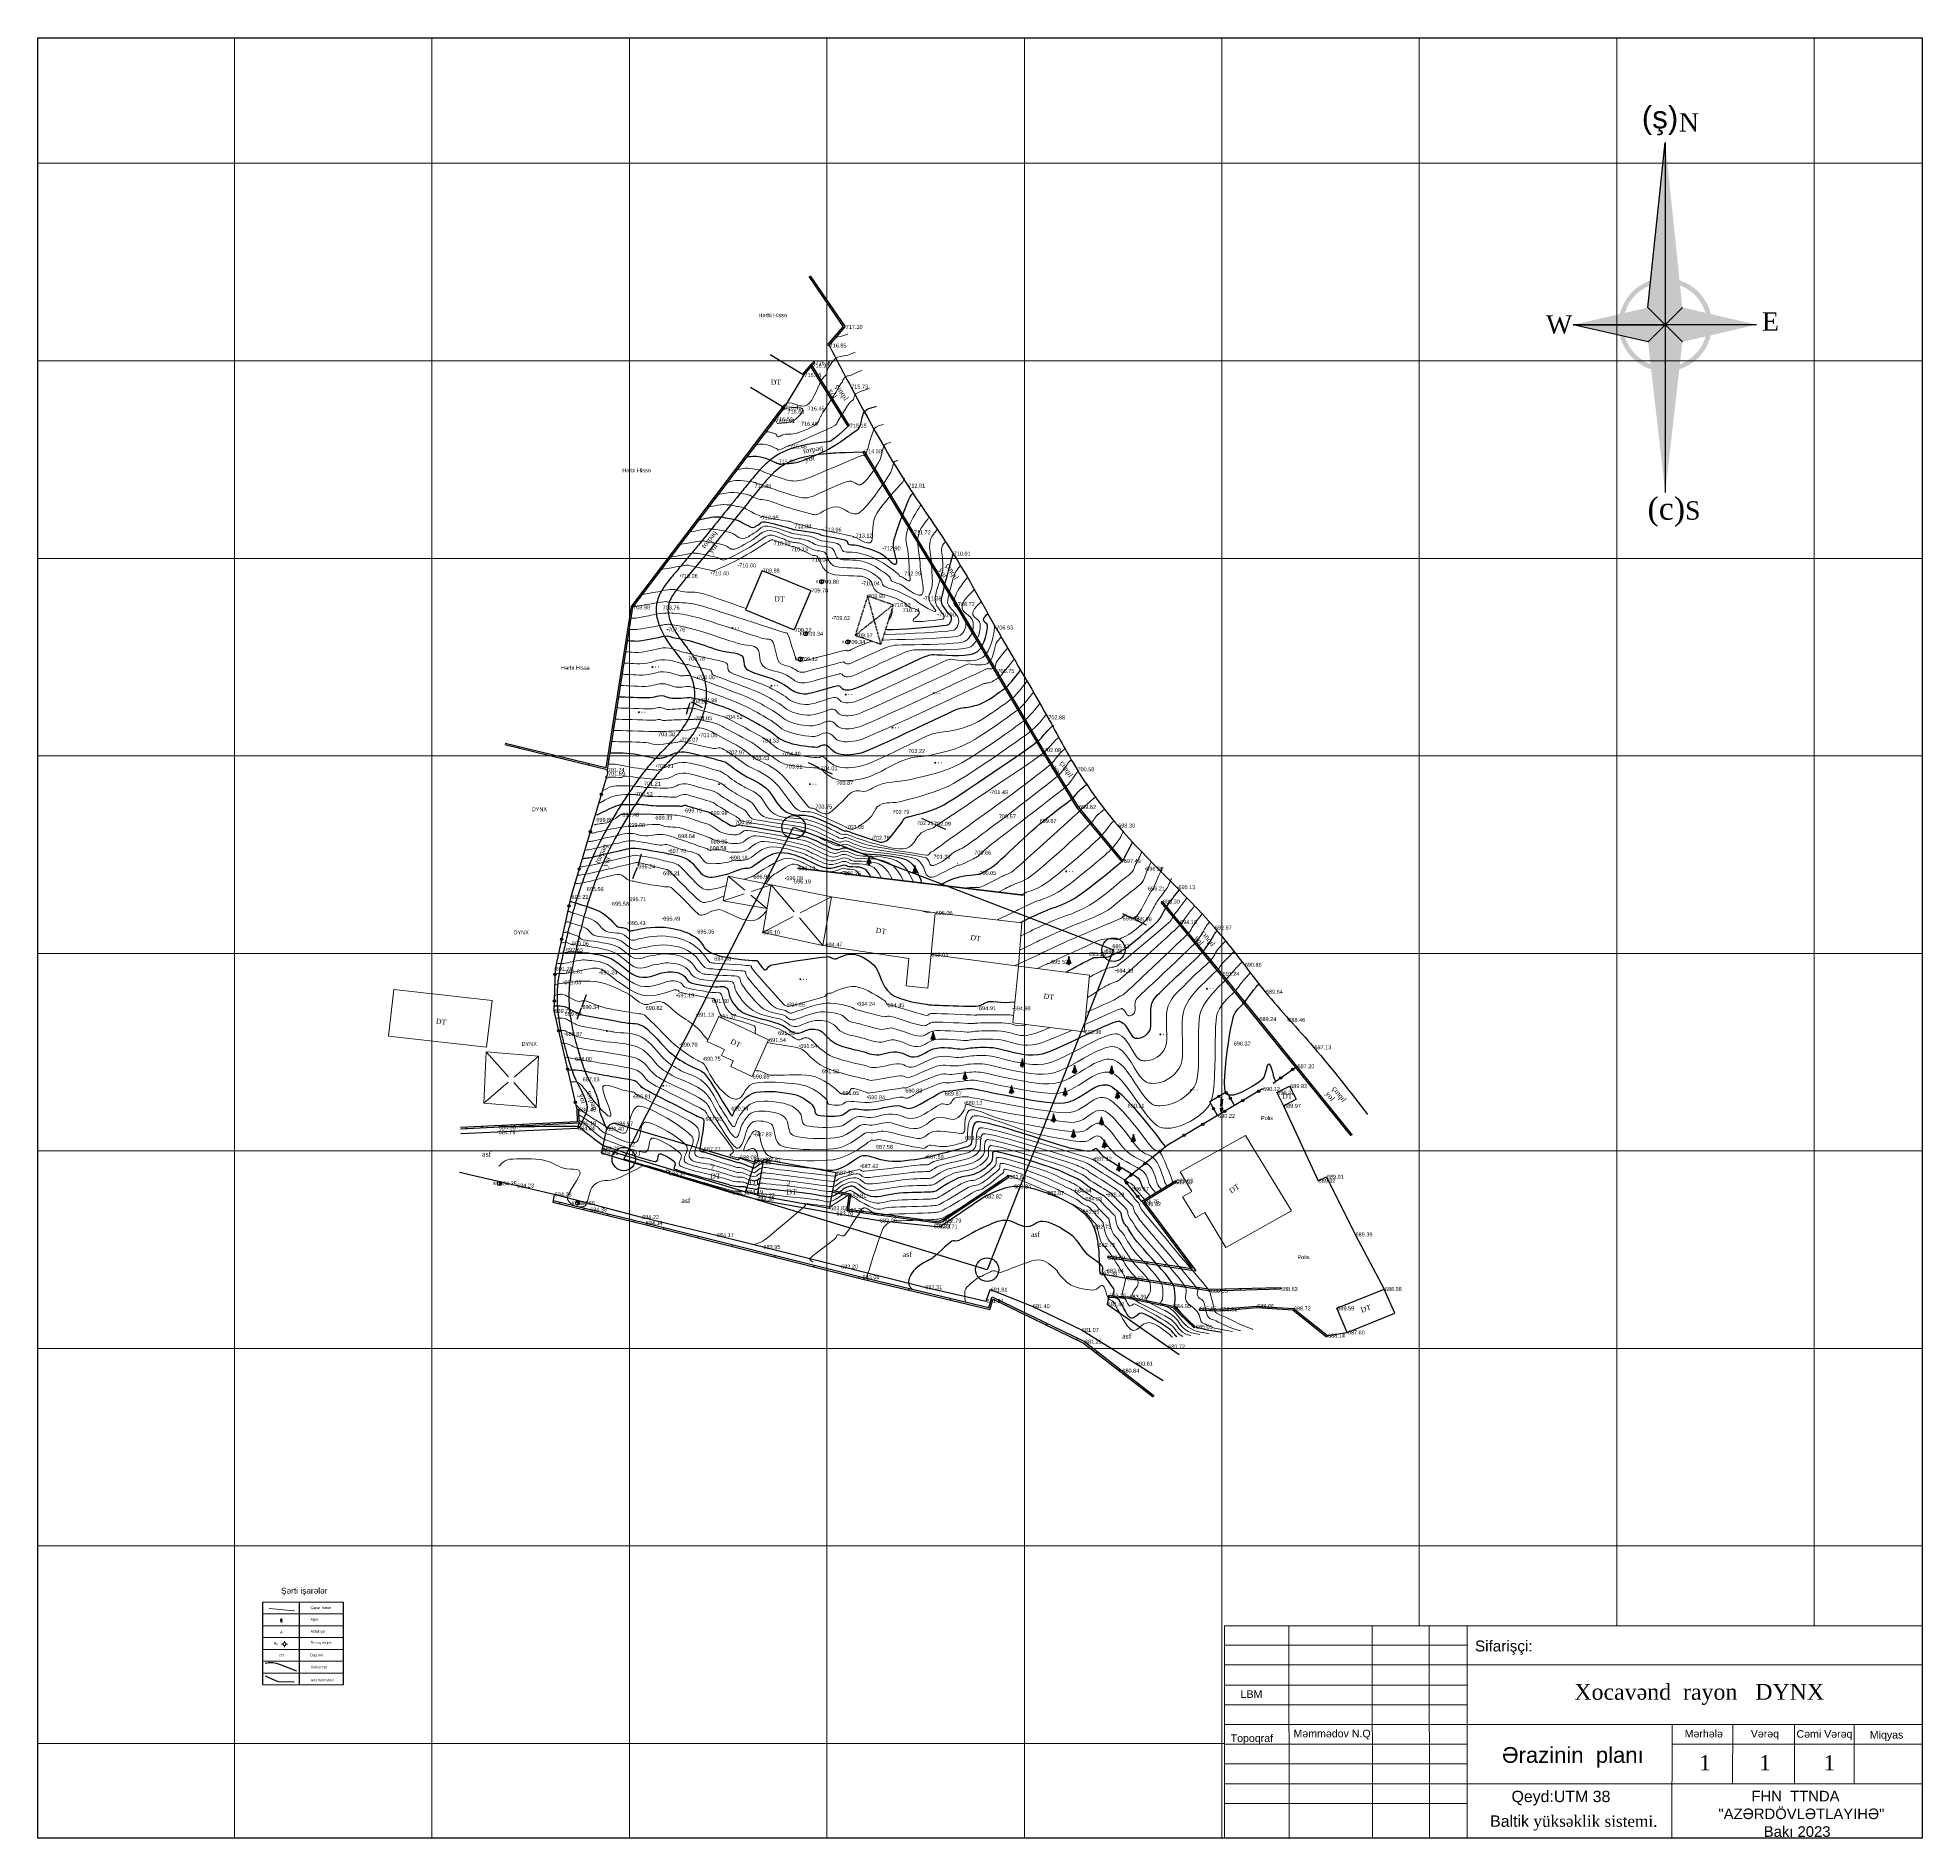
# Model space of a CAD drawing. Header units: feet. Extents: x 3381 to 683784, y 675186 to 4376258.
# Drawn here: x 678599.7 to 679076.8, y 4374699.7 to 4375155.5 of the extents above; entities that cross this region are included whole.
import ezdxf
from ezdxf.enums import TextEntityAlignment as Align

# ---------------------------------------------------------------- set-up
doc = ezdxf.new("R2010")
doc.units = ezdxf.units.FT
doc.header["$MEASUREMENT"] = 0
doc.header["$PDMODE"] = 34
doc.header["$PDSIZE"] = 0.01
for name, pattern in [('ACAD_ISO03W100', [30, 12, -18]), ('DASHED2', [0.375, 0.25, -0.125]), ('DASHEDX2', [38.1, 25.4, -12.7])]:
    doc.linetypes.add(name, pattern=pattern)
doc.layers.get('0').update_dxf_attribs({"linetype": 'CONTINUOUS'})
for name, color, linetype in [('0_Point_Height', 2, 'CONTINUOUS'), ('0_Point_Point', 7, 'CONTINUOUS'), ('Aqaclar', 3, 'CONTINUOUS'), ('col bitkisi', 7, 'CONTINUOUS'), ('hasar', 7, 'CONTINUOUS'), ('HORIZONTAL', 24, 'CONTINUOUS'), ('Kompass', 7, 'CONTINUOUS'), ('Layer8', 7, 'CONTINUOUS'), ('Lep-Stolb', 7, 'CONTINUOUS'), ('polygon', 5, 'CONTINUOUS'), ('ramka', 7, 'CONTINUOUS'), ('Yazilar', 7, 'CONTINUOUS')]:
    doc.layers.add(name, color=color, linetype=linetype)
for name, color, linetype, lineweight in [('0_Ном._пера__1', 7, 'CONTINUOUS', 13), ('ANA HORIZONTAL', 24, 'CONTINUOUS', 30), ('das hasar', 5, 'CONTINUOUS', 0), ('das tikili', 5, 'CONTINUOUS', 0), ('HORIZANTAL', 24, 'CONTINUOUS', 13), ('km setka', 170, 'CONTINUOUS', 15), ('kontur', 5, 'CONTINUOUS', 0), ('Layer3', 7, 'CONTINUOUS', 13)]:
    doc.layers.add(name, color=color, linetype=linetype, lineweight=lineweight)
doc.styles.get("Standard").update_dxf_attribs({"font": 'arial.ttf', "height": 2})
doc.styles.add('Standart', font='times.ttf')
doc.linetypes.add('FENCELINE1', pattern='A,6.35,-2.54,[133,ltypeshp.shx,S=2.54,R=0,X=-2.54,Y=0],-2.54,25.4', length=36.83)
doc.linetypes.add('FENCELINE2', pattern='A,6.35,-2.54,[132,ltypeshp.shx,S=2.54,R=0,X=-2.54,Y=0],-2.54,25.4', length=36.83)

msp = doc.modelspace()

# ---------------------------------------------------------------- hatches: boundary and pattern name
at = {"layer": 'col bitkisi', "ltscale": 1.5}
h = msp.add_hatch(color=256, dxfattribs=at)
edge = h.paths.add_edge_path()
edge.add_arc((678775.551, 4375006.068), 0.125, 0, 360)
h = msp.add_hatch(color=256, dxfattribs=at)
edge = h.paths.add_edge_path()
edge.add_arc((678776.334, 4375006.068), 0.125, 0, 360)
h = msp.add_hatch(color=256, dxfattribs=at)
edge = h.paths.add_edge_path()
edge.add_arc((678777.092, 4375006.068), 0.125, 0, 360)
h = msp.add_hatch(color=256, dxfattribs=at)
edge = h.paths.add_edge_path()
edge.add_arc((678755.286, 4374996.211), 0.125, 0, 360)
h = msp.add_hatch(color=256, dxfattribs=at)
edge = h.paths.add_edge_path()
edge.add_arc((678756.068, 4374996.211), 0.125, 0, 360)
h = msp.add_hatch(color=256, dxfattribs=at)
edge = h.paths.add_edge_path()
edge.add_arc((678756.827, 4374996.211), 0.125, 0, 360)
h = msp.add_hatch(color=256, dxfattribs=at)
edge = h.paths.add_edge_path()
edge.add_arc((678785.421, 4374991.479), 0.125, 0, 360)
h = msp.add_hatch(color=256, dxfattribs=at)
edge = h.paths.add_edge_path()
edge.add_arc((678786.203, 4374991.479), 0.125, 0, 360)
h = msp.add_hatch(color=256, dxfattribs=at)
edge = h.paths.add_edge_path()
edge.add_arc((678786.962, 4374991.479), 0.125, 0, 360)
h = msp.add_hatch(color=256, dxfattribs=at)
edge = h.paths.add_edge_path()
edge.add_arc((678804.239, 4374989.245), 0.125, 0, 360)
h = msp.add_hatch(color=256, dxfattribs=at)
edge = h.paths.add_edge_path()
edge.add_arc((678805.021, 4374989.245), 0.125, 0, 360)
h = msp.add_hatch(color=256, dxfattribs=at)
edge = h.paths.add_edge_path()
edge.add_arc((678805.78, 4374989.245), 0.125, 0, 360)
h = msp.add_hatch(color=256, dxfattribs=at)
edge = h.paths.add_edge_path()
edge.add_arc((678826.515, 4374989.587), 0.125, 0, 360)
h = msp.add_hatch(color=256, dxfattribs=at)
edge = h.paths.add_edge_path()
edge.add_arc((678827.297, 4374989.587), 0.125, 0, 360)
h = msp.add_hatch(color=256, dxfattribs=at)
edge = h.paths.add_edge_path()
edge.add_arc((678828.056, 4374989.587), 0.125, 0, 360)
h = msp.add_hatch(color=256, dxfattribs=at)
edge = h.paths.add_edge_path()
edge.add_arc((678751.864, 4374984.776), 0.125, 0, 360)
h = msp.add_hatch(color=256, dxfattribs=at)
edge = h.paths.add_edge_path()
edge.add_arc((678752.647, 4374984.776), 0.125, 0, 360)
h = msp.add_hatch(color=256, dxfattribs=at)
edge = h.paths.add_edge_path()
edge.add_arc((678753.406, 4374984.776), 0.125, 0, 360)
h = msp.add_hatch(color=256, dxfattribs=at)
edge = h.paths.add_edge_path()
edge.add_arc((678816.082, 4374980.833), 0.125, 0, 360)
h = msp.add_hatch(color=256, dxfattribs=at)
edge = h.paths.add_edge_path()
edge.add_arc((678816.865, 4374980.833), 0.125, 0, 360)
h = msp.add_hatch(color=256, dxfattribs=at)
edge = h.paths.add_edge_path()
edge.add_arc((678817.623, 4374980.833), 0.125, 0, 360)
h = msp.add_hatch(color=256, dxfattribs=at)
edge = h.paths.add_edge_path()
edge.add_arc((678826.909, 4374971.975), 0.125, 0, 360)
h = msp.add_hatch(color=256, dxfattribs=at)
edge = h.paths.add_edge_path()
edge.add_arc((678827.692, 4374971.975), 0.125, 0, 360)
h = msp.add_hatch(color=256, dxfattribs=at)
edge = h.paths.add_edge_path()
edge.add_arc((678828.451, 4374971.975), 0.125, 0, 360)
h = msp.add_hatch(color=256, dxfattribs=at)
edge = h.paths.add_edge_path()
edge.add_arc((678772.129, 4374966.567), 0.125, 0, 360)
h = msp.add_hatch(color=256, dxfattribs=at)
edge = h.paths.add_edge_path()
edge.add_arc((678772.911, 4374966.567), 0.125, 0, 360)
h = msp.add_hatch(color=256, dxfattribs=at)
edge = h.paths.add_edge_path()
edge.add_arc((678773.67, 4374966.567), 0.125, 0, 360)
h = msp.add_hatch(color=256, dxfattribs=at)
edge = h.paths.add_edge_path()
edge.add_arc((678795.158, 4374966.567), 0.125, 0, 360)
h = msp.add_hatch(color=256, dxfattribs=at)
edge = h.paths.add_edge_path()
edge.add_arc((678795.94, 4374966.567), 0.125, 0, 360)
h = msp.add_hatch(color=256, dxfattribs=at)
edge = h.paths.add_edge_path()
edge.add_arc((678796.699, 4374966.567), 0.125, 0, 360)
h = msp.add_hatch(color=256, dxfattribs=at)
edge = h.paths.add_edge_path()
edge.add_arc((678860.075, 4374944.472), 0.125, 0, 360)
h = msp.add_hatch(color=256, dxfattribs=at)
edge = h.paths.add_edge_path()
edge.add_arc((678860.857, 4374944.472), 0.125, 0, 360)
h = msp.add_hatch(color=256, dxfattribs=at)
edge = h.paths.add_edge_path()
edge.add_arc((678861.616, 4374944.472), 0.125, 0, 360)
h = msp.add_hatch(color=256, dxfattribs=at)
edge = h.paths.add_edge_path()
edge.add_arc((678792.765, 4374917.182), 0.125, 0, 360)
h = msp.add_hatch(color=256, dxfattribs=at)
edge = h.paths.add_edge_path()
edge.add_arc((678793.547, 4374917.182), 0.125, 0, 360)
h = msp.add_hatch(color=256, dxfattribs=at)
edge = h.paths.add_edge_path()
edge.add_arc((678794.306, 4374917.182), 0.125, 0, 360)
h = msp.add_hatch(color=256, dxfattribs=at)
edge = h.paths.add_edge_path()
edge.add_arc((678895.681, 4374914.788), 0.125, 0, 360)
h = msp.add_hatch(color=256, dxfattribs=at)
edge = h.paths.add_edge_path()
edge.add_arc((678896.463, 4374914.788), 0.125, 0, 360)
h = msp.add_hatch(color=256, dxfattribs=at)
edge = h.paths.add_edge_path()
edge.add_arc((678897.222, 4374914.788), 0.125, 0, 360)
h = msp.add_hatch(color=256, dxfattribs=at)
edge = h.paths.add_edge_path()
edge.add_arc((678743.753, 4374904.075), 0.125, 0, 360)
h = msp.add_hatch(color=256, dxfattribs=at)
edge = h.paths.add_edge_path()
edge.add_arc((678744.535, 4374904.075), 0.125, 0, 360)
h = msp.add_hatch(color=256, dxfattribs=at)
edge = h.paths.add_edge_path()
edge.add_arc((678745.294, 4374904.075), 0.125, 0, 360)
h = msp.add_hatch(color=256, dxfattribs=at)
edge = h.paths.add_edge_path()
edge.add_arc((678883.899, 4374903.231), 0.125, 0, 360)
h = msp.add_hatch(color=256, dxfattribs=at)
edge = h.paths.add_edge_path()
edge.add_arc((678884.681, 4374903.231), 0.125, 0, 360)
h = msp.add_hatch(color=256, dxfattribs=at)
edge = h.paths.add_edge_path()
edge.add_arc((678885.44, 4374903.231), 0.125, 0, 360)
h = msp.add_hatch(color=256, dxfattribs=at)
edge = h.paths.add_edge_path()
edge.add_arc((678758.059, 4374890.207), 0.125, 0, 360)
h = msp.add_hatch(color=256, dxfattribs=at)
edge = h.paths.add_edge_path()
edge.add_arc((678758.842, 4374890.207), 0.125, 0, 360)
h = msp.add_hatch(color=256, dxfattribs=at)
edge = h.paths.add_edge_path()
edge.add_arc((678759.6, 4374890.207), 0.125, 0, 360)
h = msp.add_hatch(color=256, dxfattribs=at)
edge = h.paths.add_edge_path()
edge.add_arc((678891.683, 4374889.152), 0.125, 0, 360)
h = msp.add_hatch(color=256, dxfattribs=at)
edge = h.paths.add_edge_path()
edge.add_arc((678892.466, 4374889.152), 0.125, 0, 360)
h = msp.add_hatch(color=256, dxfattribs=at)
edge = h.paths.add_edge_path()
edge.add_arc((678893.224, 4374889.152), 0.125, 0, 360)
at = {"layer": 'Kompass'}
h = msp.add_hatch(color=5, dxfattribs=at)
h.set_gradient(color1=(0, 0, 255), one_color=1, tint=1)
h.paths.add_polyline_path([(679011.716, 4375082.874), (679007.355, 4375087.204), (679011.725, 4375129.018)])
h = msp.add_hatch(color=220, dxfattribs=at)
h.set_gradient(color1=(236, 9, 164), tint=1)
h.paths.add_polyline_path([(679011.716, 4375082.881), (679016.068, 4375087.236), (679011.725, 4375129.018)])
h = msp.add_hatch(color=5, dxfattribs=at)
edge = h.paths.add_edge_path()
edge.add_line((679011.713, 4375093.503), (679011.713, 4375094.665))
edge.add_arc((679011.787, 4375082.923), 11.743, 13.04557, 90.36246, ccw=False)
edge.add_line((679023.227, 4375085.573), (679021.946, 4375085.871))
edge.add_arc((679011.655, 4375082.749), 10.755, 16.87652, 89.68771)
edge = h.paths.add_edge_path()
edge.add_line((679007.94, 4375092.803), (679008.074, 4375094.083))
edge.add_arc((679011.791, 4375082.821), 11.86, 108.26723, 179.86034)
edge.add_line((678999.932, 4375082.85), (679001.094, 4375082.851))
edge.add_arc((679011.73, 4375082.865), 10.636, 110.87362, 180.07766, ccw=False)
edge = h.paths.add_edge_path()
edge.add_line((679001.529, 4375079.847), (679000.249, 4375080.14))
edge.add_arc((679011.709, 4375082.824), 11.77, 193.18314, 270.13483)
edge.add_line((679011.737, 4375071.054), (679011.718, 4375072.216))
edge.add_arc((679011.842, 4375082.999), 10.783, 196.99488, 269.34396, ccw=False)
edge.add_line((679001.529, 4375079.847), (679001.529, 4375079.847))
edge = h.paths.add_edge_path()
edge.add_line((679015.286, 4375071.597), (679015.432, 4375072.878))
edge.add_arc((679011.742, 4375082.856), 10.639, 290.29292, 360.10887)
edge.add_line((679022.381, 4375082.876), (679023.543, 4375082.87))
edge.add_arc((679011.789, 4375082.819), 11.754, -72.69301, 0.24835, ccw=False)
edge.add_line((679015.286, 4375071.597), (679015.432, 4375072.878))
edge.add_line((679015.432, 4375072.878), (679015.286, 4375071.597))
h = msp.add_hatch(color=220, dxfattribs=at)
h.set_gradient(color1=(236, 9, 164), tint=1)
h.paths.add_polyline_path([(679011.723, 4375082.874), (679007.355, 4375087.204), (678988.442, 4375082.84), (679011.716, 4375082.881)])
h = msp.add_hatch(color=5, dxfattribs=at)
h.set_gradient(color1=(0, 0, 255), one_color=1, tint=1, name='CURVED')
h.paths.add_polyline_path([(679011.716, 4375082.874), (679016.068, 4375087.236), (679034.831, 4375082.879)])
h = msp.add_hatch(color=5, dxfattribs=at)
h.set_gradient(color1=(0, 0, 255), one_color=1, tint=1, name='HEMISPHERICAL')
h.paths.add_polyline_path([(679011.709, 4375082.86), (679007.375, 4375078.51), (678988.442, 4375082.84)])
h = msp.add_hatch(color=220, dxfattribs=at)
h.set_gradient(color1=(236, 9, 164), tint=1)
h.paths.add_polyline_path([(679007.371, 4375078.506), (679011.723, 4375082.86), (679011.725, 4375040.393)])
h = msp.add_hatch(color=5, dxfattribs=at)
h.set_gradient(color1=(0, 0, 255), one_color=1, tint=1, name='HEMISPHERICAL')
h.paths.add_polyline_path([(679011.723, 4375082.86), (679011.725, 4375040.393), (679016.077, 4375078.528)])
h = msp.add_hatch(color=220, dxfattribs=at)
h.set_gradient(color1=(236, 9, 164), tint=1, name='INVHEMISPHERICAL')
h.paths.add_polyline_path([(679016.077, 4375078.528), (679011.738, 4375082.86), (679034.831, 4375082.879)])
at = {"layer": 'ramka', "lineweight": 13, "ltscale": 0.4}
msp.add_hatch(color=256, dxfattribs=at).paths.add_polyline_path([(678661.326, 4374755.324), (678661.273, 4374755.303), (678661.237, 4374755.266), (678661.22, 4374755.216), (678661.228, 4374755.159), (678661.233, 4374755.148), (678661.196, 4374755.103), (678661.172, 4374755.042), (678661.175, 4374754.995), (678661.181, 4374754.964), (678661.186, 4374754.953), (678661.162, 4374754.933), (678661.134, 4374754.883), (678661.118, 4374754.798), (678661.13, 4374754.751), (678661.154, 4374754.71), (678661.172, 4374754.699), (678661.209, 4374754.686), (678661.249, 4374754.672), (678661.3, 4374754.665), (678661.334, 4374754.663), (678661.334, 4374754.467), (678661.511, 4374754.466), (678661.334, 4374754.467), (678661.334, 4374754.663), (678661.39, 4374754.668), (678661.438, 4374754.677), (678661.471, 4374754.689), (678661.501, 4374754.708), (678661.52, 4374754.73), (678661.534, 4374754.761), (678661.54, 4374754.792), (678661.539, 4374754.826), (678661.53, 4374754.871), (678661.51, 4374754.906), (678661.487, 4374754.934), (678661.473, 4374754.948), (678661.483, 4374754.988), (678661.486, 4374755.027), (678661.48, 4374755.067), (678661.469, 4374755.099), (678661.458, 4374755.12), (678661.448, 4374755.131), (678661.44, 4374755.14), (678661.43, 4374755.149), (678661.427, 4374755.149), (678661.441, 4374755.187), (678661.441, 4374755.215), (678661.441, 4374755.236), (678661.43, 4374755.259), (678661.412, 4374755.28), (678661.402, 4374755.298), (678661.372, 4374755.318), (678661.348, 4374755.322), (678661.303, 4374755.321)])

# ---------------------------------------------------------------- linework, layer by layer
at = {"linetype": 'Continuous'}
for p, q in [((678794.9, 4375095.047, 716.848), (678803.592, 4375082.346, 716.848)), ((678795.23, 4375095.273, 716.848), (678804.096, 4375082.317, 716.848)), ((678796.115, 4375093.979), (678795.796, 4375093.737)), ((678798.798, 4375090.059), (678798.479, 4375089.817)), ((678801.971, 4375085.422), (678801.652, 4375085.18)), ((678799.725, 4375077.88, 716.848), (678800.027, 4375077.618, 716.848)), ((678801.586, 4375080.029), (678801.882, 4375079.759)), ((678785.079, 4375075.316, 716.976), (678793.642, 4375070.152, 716.976)), ((678795.401, 4375072.787, 716.983), (678793.295, 4375070.362, 716.976)), ((678795.689, 4375072.51, 716.983), (678793.642, 4375070.152, 716.976)), ((678795.35, 4375072.299, 716.983), (678804.787, 4375057.1, 715.153)), ((678796.137, 4375073.553, 716.899), (678795.401, 4375072.787, 716.983)), ((678796.425, 4375073.276, 716.899), (678795.689, 4375072.51, 716.983)), ((678795.689, 4375072.51, 716.983), (678805.126, 4375057.311, 715.153)), ((678796.137, 4375073.553, 716.899), (678796.425, 4375073.276, 716.899)), ((678793.642, 4375070.152, 716.976), (678788.664, 4375061.896, 716.431)), ((678798.359, 4375068.211), (678798.025, 4375067.99)), ((678780.101, 4375067.06, 716.431), (678788.664, 4375061.896, 716.431)), ((678801.098, 4375063.799), (678800.765, 4375063.578)), ((678786.112, 4375059.2, 716.528), (678749.903, 4375011.5, 708.969)), ((678786.43, 4375058.958, 716.528), (678750.284, 4375011.34, 708.982)), ((678785.954, 4375058.992, 6.389), (678786.27, 4375058.746, 6.389)), ((678788.32, 4375062.104, 716.432), (678786.112, 4375059.2, 716.528)), ((678788.664, 4375061.896, 716.431), (678786.43, 4375058.958, 716.528)), ((678803.794, 4375059.457), (678803.461, 4375059.236)), ((678805.126, 4375057.311, 715.153), (678804.787, 4375057.1, 715.153)), ((678779.334, 4375050.271, -710.059), (678779.649, 4375050.025, -710.059)), ((678809.016, 4375050.844, 697.485), (678808.674, 4375050.638, 697.485)), ((678809.55, 4375049.955), (678809.217, 4375049.734)), ((678813.384, 4375043.574), (678813.05, 4375043.353)), ((678770.91, 4375039.173, -710.059), (678771.225, 4375038.927, -710.059)), ((678818.688, 4375034.747), (678818.354, 4375034.526)), ((678762.078, 4375027.538, -710.059), (678762.393, 4375027.291, -710.059)), ((678824.181, 4375025.701, 712.257), (678823.848, 4375025.48, 712.257)), ((678783.111, 4375020.661, 709.876), (678778.904, 4375010.66, 709.322)), ((678783.111, 4375020.661, 709.876), (678795.388, 4375015.605, 709.777)), ((678753.815, 4375016.652), (678754.13, 4375016.406)), ((678795.388, 4375015.605, 709.777), (678791.181, 4375005.604, 709.223)), ((678828.431, 4375018.774, 711.378), (678828.098, 4375018.553, 711.378)), ((678749.903, 4375011.5, 708.969), (678743.512, 4374970.662, 701.811)), ((678750.284, 4375011.34, 708.982), (678743.839, 4374970.17, 701.736)), ((678778.904, 4375010.66, 709.322), (678791.181, 4375005.604, 709.223)), ((678833.82, 4375009.91), (678833.486, 4375009.689)), ((678749.517, 4375006.439, -130.678), (678749.126, 4375006.534, -141.271)), ((678839.818, 4374999.77), (678839.484, 4374999.549)), ((678747.398, 4374992.904, -100.968), (678747.008, 4374992.999, -111.551)), ((678845.191, 4374990.674), (678844.857, 4374990.452)), ((678850.686, 4374981.354), (678850.353, 4374981.133)), ((678743.839, 4374970.17, 701.736), (678717.943, 4374976.493)), ((678743.512, 4374970.662, 690.28), (678718.038, 4374976.881)), ((678745.532, 4374980.98, -86.119), (678745.141, 4374981.075, -96.693)), ((678721.503, 4374976.035), (678721.413, 4374975.645)), ((678729.93, 4374973.978, 228.337), (678729.84, 4374973.588, 228.337)), ((678739.159, 4374971.724, 478.557), (678739.069, 4374971.335, 478.557)), ((678744.237, 4374972.706, -68.321), (678743.847, 4374972.802, -78.89)), ((678855.644, 4374973.046), (678855.31, 4374972.825)), ((678743.909, 4374969.229, 701.692), (678734.673, 4374938.039, 695.222)), ((678743.839, 4374970.17, 701.736), (678743.909, 4374969.229, 701.692)), ((678860.577, 4374965.046), (678860.243, 4374964.825)), ((678864.963, 4374958.668), (678864.658, 4374958.408)), ((678868.881, 4374953.935), (678868.576, 4374953.675)), ((678872.923, 4374949.053), (678872.618, 4374948.794)), ((678874.514, 4374947.13, 697.485), (678874.206, 4374946.875, 697.485)), ((678734.673, 4374938.039, 695.222), (678730.672, 4374919.808, 691.756)), ((678884.416, 4374936.869, 687.196), (678884.11, 4374936.612, 687.196)), ((678885.18, 4374935.958), (678884.876, 4374935.699)), ((678890.546, 4374929.516), (678890.242, 4374929.256)), ((678730.672, 4374919.808, 691.756), (678730.359, 4374909.187, 689.787)), ((678896.672, 4374922.056), (678896.368, 4374921.796)), ((678903.8, 4374913.321), (678903.495, 4374913.062)), ((678730.359, 4374909.187, 689.787), (678736.194, 4374884.205, 686.459)), ((678910.952, 4374904.504), (678910.647, 4374904.245)), ((678916.72, 4374897.362), (678916.416, 4374897.102)), ((678912.486, 4374890.882, 690.322), (678918.165, 4374894.936, 250.259)), ((678909.77, 4374889.42, 690.121), (678885.62, 4374875.128, 690.108)), ((678900.692, 4374888.695, 690.117), (678896.388, 4374886.148, 690.115)), ((678898.366, 4374882.671, 681.217), (678896.388, 4374886.148, 77.191)), ((678902.67, 4374885.218, 668.222), (678900.692, 4374888.695, 64.195)), ((678913.383, 4374888.486, 690.209), (678916.626, 4374890.14, 689.83)), ((678913.383, 4374888.486, 690.209), (678915.08, 4374885.161, 689.971)), ((678915.08, 4374885.161, 689.971), (678918.323, 4374886.815, 689.592)), ((678916.626, 4374890.14, 689.83), (678918.323, 4374886.815, 689.592)), ((678924.703, 4374887.478), (678924.398, 4374887.219)), ((678736.237, 4374881.1, 676.348), (678706.712, 4374879.666)), ((678734.165, 4374880.999, 684.739), (678734.181, 4374880.599, 684.739)), ((678736.593, 4374884.211, 686.459), (678736.194, 4374884.205, 686.459)), ((678736.194, 4374884.205, 686.459), (678736.237, 4374881.1, 685.33)), ((678736.619, 4374882.396, -63.749), (678736.219, 4374882.377, -72.907)), ((678736.593, 4374884.211, 686.459), (678736.642, 4374880.719, 685.19)), ((678915.08, 4374885.161, 689.971), (678923.839, 4374866.192, 689.923)), ((678736.642, 4374880.719, 685.19), (678706.731, 4374879.266)), ((678708.04, 4374879.73), (678708.056, 4374879.331)), ((678712.204, 4374879.932), (678712.22, 4374879.533)), ((678717.443, 4374880.187), (678717.459, 4374879.787)), ((678722.565, 4374880.436), (678722.581, 4374880.036)), ((678729.014, 4374880.749), (678729.031, 4374880.349)), ((678743.707, 4374879.345, 686.402), (678742.534, 4374874.316, 684.746)), ((678745.996, 4374880.642, 686.974), (678777.109, 4374871.497, 167.929)), ((678930.476, 4374880.33), (678930.171, 4374880.07)), ((678742.534, 4374874.316, 684.746), (678778.864, 4374863.377, 684.493)), ((678777.288, 4374872.093, 1269.019), (678777.109, 4374871.497, 1269.019)), ((678777.288, 4374872.093, 688.078), (678781.147, 4374870.959, 623.701)), ((678783.448, 4374871.57, 687.807), (678781.838, 4374862.535, 684.329)), ((678801.843, 4374868.227, 687.364), (678783.448, 4374871.57, 687.807)), ((678885.62, 4374875.128, 690.108), (678874.838, 4374866.25, 96.176)), ((678781.272, 4374871.371, 684.493), (678778.864, 4374863.377, 684.493)), ((678783.346, 4374870.994, 688.08), (678781.272, 4374871.371, 688.13)), ((678800.165, 4374859.227, 683.822), (678801.843, 4374868.227, 687.364)), ((678828.877, 4374856.413, 682.77), (678845.29, 4374867.448, 682.842)), ((678829.1, 4374856.081, 682.77), (678845.513, 4374867.116, 682.842)), ((678845.29, 4374867.448, 682.842), (678845.513, 4374867.116, 682.842)), ((678923.839, 4374866.192, 689.923), (678925.943, 4374867.199, 689.909)), ((678925.943, 4374867.199, 689.909), (678933.188, 4374852.604, 689.392)), ((678730.431, 4374862.753, 684.227), (678730.17, 4374861.141, 684.355)), ((678781.838, 4374862.535, 684.329), (678778.864, 4374863.377, 684.493)), ((678781.838, 4374862.535, 684.329), (678800.165, 4374859.227, 683.822)), ((678805.03, 4374862.452, 683.908), (678800.907, 4374863.201, 684.007)), ((678805.481, 4374862.777, 683.936), (678800.978, 4374863.595, 684.007)), ((678803.253, 4374863.181), (678803.192, 4374862.786)), ((678805.03, 4374862.452, 683.908), (678804.491, 4374858.681, 683.746)), ((678805.481, 4374862.777, 683.924), (678804.944, 4374859.022, 683.763)), ((678838.578, 4374862.935), (678838.802, 4374862.604)), ((678843.613, 4374866.32, 682.839), (678843.837, 4374865.989, 682.839)), ((678879.178, 4374860.92, 686.749), (678874.838, 4374866.25, 155.937)), ((678887.801, 4374866.191, 689.629), (678879.178, 4374860.92, 686.749)), ((678888.01, 4374865.85, 689.629), (678879.763, 4374860.809, 686.875)), ((678881.251, 4374862.187, 538.515), (678881.493, 4374861.866, 526.505)), ((678885.143, 4374864.566, 526.873), (678885.385, 4374864.245, 514.864)), ((678887.801, 4374866.191, 689.629), (678888.01, 4374865.85, 689.629)), ((678730.17, 4374861.141, 684.355), (678730.105, 4374860.745, 640.682)), ((678731.848, 4374860.734), (678731.767, 4374860.342)), ((678737.966, 4374859.25), (678737.886, 4374858.858)), ((678744.016, 4374857.782), (678743.936, 4374857.39)), ((678804.491, 4374858.681, 683.746), (678826.771, 4374855.584, 682.77)), ((678804.772, 4374860.641), (678805.168, 4374860.588)), ((678804.944, 4374859.022, 683.729), (678826.827, 4374855.98, 682.77)), ((678807.016, 4374858.734), (678806.969, 4374858.337)), ((678811.912, 4374858.053), (678811.864, 4374857.656)), ((678816.834, 4374857.369), (678816.787, 4374856.972)), ((678830.001, 4374857.168), (678830.224, 4374856.836)), ((678834.207, 4374859.996), (678834.43, 4374859.664)), ((678879.178, 4374860.92, 686.749), (678891.972, 4374843.952, 26.213)), ((678879.763, 4374860.809, 673.042), (678892.859, 4374843.415, 22.403)), ((678881.278, 4374858.797, 687.856), (678880.937, 4374858.588, 687.742)), ((678750.59, 4374856.187), (678750.51, 4374855.795)), ((678758.145, 4374854.321), (678758.065, 4374853.928)), ((678822.127, 4374856.633), (678822.08, 4374856.236)), ((678826.394, 4374854.683, 682.737), (678828.155, 4374854.618, 682.709)), ((678884.567, 4374854.429, 688.021), (678884.229, 4374854.222, 687.908)), ((678933.188, 4374852.604, 689.392), (678940.604, 4374838.761, 688.984)), ((678766.824, 4374852.154), (678766.744, 4374851.761)), ((678775.449, 4374850), (678775.369, 4374849.608)), ((678887.97, 4374849.908, 688.241), (678887.636, 4374849.703, 688.129)), ((678786.327, 4374847.284), (678786.247, 4374846.891)), ((678796.261, 4374844.803), (678796.181, 4374844.411)), ((678870.58, 4374847.152, 682.689), (678870.52, 4374846.756, 682.689)), ((678870.52, 4374846.756, 682.689), (678892.859, 4374843.415, 686.376)), ((678870.58, 4374847.152, 682.689), (678891.972, 4374843.952, 686.22)), ((678872.825, 4374846.816), (678872.776, 4374846.419)), ((678876.465, 4374846.271, 219.33), (678876.416, 4374845.874, 219.33)), ((678880.557, 4374845.659), (678880.509, 4374845.262)), ((678885.097, 4374844.98), (678885.048, 4374844.583)), ((678889.17, 4374844.371), (678889.121, 4374843.974)), ((678891.297, 4374845.489, 688.046), (678890.966, 4374845.287, 687.935)), ((678807.56, 4374841.982), (678807.48, 4374841.59)), ((678820.222, 4374838.933), (678820.142, 4374838.541)), ((678875.357, 4374841.906, 683.035), (678875.297, 4374841.51, 683.035)), ((678875.297, 4374841.51, 683.035), (678896.566, 4374838.329, 686.546)), ((678875.357, 4374841.906, 683.035), (678896.591, 4374838.73, 686.54)), ((678877.483, 4374841.588), (678877.426, 4374841.192)), ((678880.867, 4374841.081), (678880.817, 4374840.684)), ((678885.076, 4374840.452), (678885.061, 4374840.05)), ((678889.403, 4374839.805), (678889.371, 4374839.405)), ((678893.566, 4374839.182), (678893.519, 4374838.785)), ((678896.566, 4374838.329, 686.546), (678914.28, 4374838.793, 688.633)), ((678896.591, 4374838.73, 686.55), (678914.27, 4374839.193, 688.633)), ((678899.108, 4374838.796), (678899.134, 4374838.396)), ((678904.087, 4374838.926), (678904.117, 4374838.527)), ((678909.012, 4374839.055), (678909.047, 4374838.656)), ((678912.74, 4374839.153), (678912.768, 4374838.753)), ((678914.27, 4374839.193, 688.633), (678914.28, 4374838.793, 688.633)), ((678928.565, 4374833.897, 689.594), (678940.604, 4374838.761, 688.984)), ((678943.275, 4374832.667, 686.994), (678940.604, 4374838.761, 688.984)), ((678830.794, 4374836.395), (678830.713, 4374836.003)), ((678845.106, 4374834.936), (678844.958, 4374834.563)), ((678870.805, 4374837.129, 682.253), (678870.782, 4374836.73, 682.253)), ((678870.782, 4374836.73, 682.253), (678875.875, 4374836.427, 683.381)), ((678870.805, 4374837.129, 682.253), (678875.928, 4374836.825, 683.387)), ((678873.787, 4374836.952), (678873.762, 4374836.553)), ((678875.875, 4374836.427, 683.391), (678887.017, 4374834.101, 684.937)), ((678875.928, 4374836.825, 683.387), (678887.21, 4374834.469, 684.952)), ((678878.017, 4374836.389), (678877.954, 4374835.993)), ((678881.263, 4374835.711), (678881.192, 4374835.317)), ((678884.496, 4374835.036), (678884.422, 4374834.643)), ((678887.017, 4374834.101, 684.953), (678892.459, 4374828.929, 685.052)), ((678887.21, 4374834.469, 684.952), (678892.734, 4374829.219, 685.052)), ((678893.743, 4374833.817, 685.649), (678893.732, 4374833.417, 685.649)), ((678893.732, 4374833.417, 685.649), (678898.969, 4374833.266, 686.811)), ((678893.743, 4374833.817, 685.649), (678898.934, 4374833.665, 686.811)), ((678896.485, 4374833.737), (678896.482, 4374833.338)), ((678898.934, 4374833.665, 686.811), (678908.269, 4374834.466, 688.063)), ((678898.969, 4374833.266, 686.811), (678908.274, 4374834.065, 688.059)), ((678903.813, 4374834.084), (678903.855, 4374833.686)), ((678908.269, 4374834.466, 688.063), (678917.573, 4374833.874, 688.715)), ((678908.274, 4374834.065, 688.065), (678917.422, 4374833.483, 688.706)), ((678913.139, 4374834.156), (678913.134, 4374833.756)), ((678917.422, 4374833.483, 688.708), (678925.978, 4374826.656, 688.136)), ((678917.573, 4374833.874, 688.715), (678926.227, 4374826.969, 688.136)), ((678931.236, 4374827.803, 687.604), (678928.565, 4374833.897, 689.594)), ((678855.199, 4374830.049), (678855.051, 4374829.675)), ((678889.763, 4374832.043), (678889.479, 4374831.761)), ((678892.734, 4374829.219, 685.052), (678892.459, 4374828.929, 685.052)), ((678921.559, 4374830.694), (678921.328, 4374830.366)), ((678931.236, 4374827.803, 687.604), (678943.275, 4374832.667, 686.994)), ((678862.783, 4374826.376), (678862.627, 4374826.007)), ((678926.227, 4374826.969, 688.136), (678925.978, 4374826.656, 688.136)), ((678926.227, 4374826.969, 688.136), (678931.236, 4374827.803, 687.604)), ((678867.94, 4374822.932), (678867.725, 4374822.593)), ((678873.627, 4374818.524, 296.602), (678873.409, 4374818.187, 296.602)), ((678878.482, 4374814.761, 680.72), (678878.272, 4374814.417, 680.72))]:
    msp.add_line(p, q, dxfattribs=at)
at = {"linetype": 'DASHED2'}
for p, q in [((678809.791, 4375014.206, 709.991), (678806.642, 4375004.273, 709.572)), ((678806.642, 4375004.273, 709.572), (678816.281, 4375011.933, 710.032)), ((678816.281, 4375011.933, 710.032), (678809.791, 4375014.206, 709.991)), ((678813.132, 4375002, 709.613), (678809.791, 4375014.206, 709.991)), ((678816.281, 4375011.933, 710.032), (678813.132, 4375002, 709.613)), ((678806.642, 4375004.273, 709.572), (678813.132, 4375002, 709.613))]:
    msp.add_line(p, q, dxfattribs=at)
at = {"color": 30, "linetype": 'Continuous'}
for p, q in [((678736.331, 4374879.443, 684.841), (678706.806, 4374878.054)), ((678736.642, 4374880.719, 685.19), (678736.331, 4374879.443, 684.841)), ((678742.534, 4374874.316, 684.746), (678742.298, 4374873.231, 684.685)), ((678742.298, 4374873.231, 684.685), (678775.499, 4374863.162, 684.313)), ((678775.499, 4374863.162, 684.313), (678781.682, 4374861.555, 684.364)), ((678828.155, 4374854.618, 682.709), (678839.382, 4374862.211, 682.82)), ((678781.682, 4374861.555, 684.364), (678801.753, 4374857.9, 683.701)), ((678801.753, 4374857.9, 683.701), (678812.75, 4374856.124, 683.075)), ((678812.75, 4374856.124, 683.075), (678826.394, 4374854.683, 682.737)), ((678868.557, 4374842.699, 682.384), (678875.297, 4374841.51, 683.035)), ((678870.782, 4374836.73, 682.253), (678870.411, 4374834.94, 681.419)), ((678870.411, 4374834.94, 681.419), (678888.629, 4374822.229))]:
    msp.add_line(p, q, dxfattribs=at)
at = {"linetype": 'Continuous'}
for points, elevation in [([(678799.725, 4375077.88), (678803.592, 4375082.346)], 716.848), ([(678800.027, 4375077.618), (678804.096, 4375082.317)], 716.848), ([(678874.206, 4374946.875), (678862.862, 4374960.578), (678853.977, 4374974.986), (678842.166, 4374995.016), (678832.146, 4375011.955), (678821.02, 4375030.089), (678808.674, 4375050.638)], 697.485), ([(678874.514, 4374947.13), (678863.187, 4374960.812), (678854.319, 4374975.193), (678842.51, 4374995.219), (678832.488, 4375012.161), (678821.361, 4375030.297), (678809.016, 4375050.844)], 697.485), ([(678932.234, 4374877.516), (678908.532, 4374906.864), (678899.222, 4374918.321), (678888.47, 4374931.414), (678884.11, 4374936.612)], 687.196), ([(678932.555, 4374877.755), (678908.842, 4374907.116), (678899.531, 4374918.574), (678888.777, 4374931.67), (678884.416, 4374936.869)], 687.196), ([(678730.105, 4374860.745), (678753.379, 4374855.099), (678808.269, 4374841.392), (678840.695, 4374833.606), (678841.563, 4374836.207), (678864.476, 4374825.111), (678882.091, 4374811.456)], 684.355), ([(678730.17, 4374861.141), (678753.474, 4374855.487), (678808.364, 4374841.781), (678840.431, 4374834.081), (678841.327, 4374836.766), (678864.688, 4374825.453), (678882.336, 4374811.773)], 684.355)]:
    msp.add_lwpolyline(points, dxfattribs=dict(at, elevation=elevation))
msp.add_lwpolyline([(678748.042, 4374871.674), (678791.042, 4374955.674), (678872.042, 4374924.674), (678840.042, 4374843.674)], close=True)
at = {"color": 1, "linetype": 'Continuous'}
msp.add_lwpolyline([(678899.269, 4374887.35), (678899.095, 4374885.061), (678899.618, 4374886.803), (678899.319, 4374883.519), (678899.095, 4374884.564), (678899.756, 4374884.526), (678899.319, 4374883.519)], dxfattribs=at)
at = {"color": 30, "linetype": 'Continuous', "elevation": 684.227}
msp.add_lwpolyline([(678706.476, 4374868.334), (678730.431, 4374862.753), (678752.561, 4374856.997), (678771.5, 4374852.423), (678783.298, 4374849.425), (678824.256, 4374839.232), (678839.768, 4374835.739), (678840.784, 4374838.63), (678851.466, 4374834.448), (678863.901, 4374828.428), (678884.615, 4374815.625)], dxfattribs=at)
at = {"color": 0, "linetype": 'Continuous'}
for points in [[(678656.688, 4374738.543), (678656.688, 4374759.543)], [(678665.82, 4374759.543), (678665.82, 4374738.543)], [(678677.015, 4374759.543), (678677.015, 4374738.543)]]:
    msp.add_lwpolyline(points, dxfattribs=at)
at = {"linetype": 'Continuous'}
for centre in [(678742.351, 4374963.965, 700.6), (678739.553, 4374954.518, 698.64), (678736.753, 4374945.062, 696.679), (678734.166, 4374935.728, 694.783), (678732.317, 4374927.299, 693.18), (678730.632, 4374918.425, 691.5), (678730.434, 4374911.714, 690.256), (678731.529, 4374904.177, 689.12), (678733.793, 4374894.484, 687.828), (678914.334, 4374892.201, 547.109), (678917.386, 4374894.38, 310.647), (678735.762, 4374886.051, 686.705), (678898.7, 4374887.516, 690.116), (678901.626, 4374887.053, 349.405), (678904.739, 4374886.442, 690.118), (678908.76, 4374888.822, 690.12), (678897.357, 4374884.444, 373.182), (678900.167, 4374883.737, 690.116), (678889.893, 4374877.656, 690.11), (678894.637, 4374880.464, 690.113), (678883.872, 4374873.688, 593.796), (678876.375, 4374867.515, 180.832), (678879.98, 4374870.483, 379.396), (678875.338, 4374865.636, 217.111), (678878.119, 4374862.222, 557.12)]:
    msp.add_circle(centre, 0.291, dxfattribs=at)
for centre in [(678791.042, 4374955.674), (678872.042, 4374924.674), (678748.042, 4374871.674), (678840.042, 4374843.674)]:
    msp.add_circle(centre, 2.961)
for centre, radius, start, end in [((678745.662, 4374878.563, 686.974), 2.105, 80.86965, 158.20412), ((678827.297, 4374858.829, 682.77), 3.287, 260.80923, 303.28282), ((678827.297, 4374858.829, 682.77), 2.887, 260.80923, 303.28282)]:
    msp.add_arc(centre, radius, start, end, dxfattribs=at)
for points, knots in [([(678800.015, 4375077.644), (678801.836, 4375074.174), (678808.142, 4375062.155), (678818.038, 4375044.174), (678832.033, 4375024.91), (678842.805, 4375004.712), (678853.768, 4374986.826), (678862.895, 4374969.423), (678876.31, 4374950.902), (678892.91, 4374936.613), (678904.445, 4374921.776), (678912.375, 4374911.293), (678923.693, 4374899.375), (678931.942, 4374888.683), (678936.386, 4374882.923)], [0, 0, 0, 0, 11.7595104, 40.7232097, 61.4623304, 83.0549787, 109.2907167, 124.3927439, 141.9627176, 177.5330077, 189.5588214, 198.2764878, 216.9554477, 238.7688662, 238.7688662, 238.7688662, 238.7688662]), ([(678804.772, 4375057.114), (678800.832, 4375053.35), (678800.303, 4375053.3), (678798.715, 4375053.14), (678797.651, 4375053.024), (678794.7, 4375052.617), (678792.822, 4375052.263), (678790.044, 4375051.385), (678789.093, 4375051.014), (678787.602, 4375050.276), (678787.043, 4375049.96), (678785.882, 4375049.205), (678785.294, 4375048.758), (678784.179, 4375047.808), (678783.65, 4375047.305), (678782.407, 4375046.033), (678781.717, 4375045.247), (678780.607, 4375043.929), (678780.173, 4375043.399), (678779.316, 4375042.352), (678778.891, 4375041.832), (678777.625, 4375040.276), (678776.792, 4375039.248), (678774.313, 4375036.181), (678772.686, 4375034.158), (678769.777, 4375030.563), (678768.5, 4375028.992), (678766.465, 4375026.514), (678765.723, 4375025.616), (678764.29, 4375023.894), (678763.601, 4375023.072), (678762.373, 4375021.618), (678761.839, 4375020.989), (678760.47, 4375019.387), (678759.596, 4375018.382), (678758.165, 4375016.441), (678757.578, 4375015.531), (678756.812, 4375013.877), (678756.564, 4375013.174), (678756.33, 4375012.052), (678756.276, 4375011.658), (678756.228, 4375010.864), (678756.233, 4375010.469), (678756.352, 4375008.869), (678756.668, 4375007.696), (678757.38, 4375005.852), (678757.716, 4375005.145), (678758.442, 4375003.809), (678758.833, 4375003.177), (678760.121, 4375001.254), (678761.069, 4375000.061), (678762.533, 4374998.127), (678763.084, 4374997.376), (678764.085, 4374995.845), (678764.532, 4374995.068), (678765.202, 4374993.597), (678765.444, 4374992.91), (678765.789, 4374991.475), (678765.894, 4374990.733), (678765.972, 4374989.136), (678765.925, 4374988.282), (678765.661, 4374986.602), (678765.445, 4374985.771), (678764.649, 4374983.537), (678763.917, 4374982.185), (678762.445, 4374980.038), (678761.791, 4374979.209), (678760.4, 4374977.602), (678759.661, 4374976.819), (678758.159, 4374975.267), (678757.398, 4374974.498), (678756.075, 4374973.113), (678755.511, 4374972.505), (678754.416, 4374971.253), (678753.888, 4374970.613), (678752.348, 4374968.667), (678751.383, 4374967.33), (678749.684, 4374964.866), (678748.936, 4374963.745), (678747.466, 4374961.476), (678746.748, 4374960.329), (678744.647, 4374956.855), (678743.32, 4374954.492), (678740.925, 4374949.803), (678739.845, 4374947.482), (678738.182, 4374943.457), (678737.545, 4374941.774), (678736.387, 4374938.368), (678735.865, 4374936.651), (678734.851, 4374933.022), (678734.369, 4374931.11), (678733.586, 4374927.817), (678733.27, 4374926.44), (678732.657, 4374923.676), (678732.362, 4374922.288), (678731.937, 4374920.115), (678731.792, 4374919.34), (678731.553, 4374917.94), (678731.458, 4374917.321), (678731.218, 4374915.357), (678731.142, 4374914.013), (678731.145, 4374910.996), (678731.266, 4374909.324), (678731.706, 4374906.033), (678732.022, 4374904.414), (678732.662, 4374901.698), (678732.956, 4374900.59), (678733.521, 4374898.591), (678733.787, 4374897.699), (678734.28, 4374896.085), (678734.506, 4374895.354), (678735.001, 4374893.881), (678735.271, 4374893.141), (678735.726, 4374892.05), (678735.883, 4374891.697), (678736.386, 4374890.643), (678736.747, 4374889.982), (678737.428, 4374888.712), (678737.748, 4374888.103), (678738.146, 4374887.201), (678738.267, 4374886.897), (678738.454, 4374886.343), (678738.525, 4374886.096), (678738.648, 4374885.572), (678738.7, 4374885.298), (678738.834, 4374884.462), (678738.896, 4374883.871), (678736.711, 4374879.458)], [0, 0, 0, 0, 1.5041825, 1.5041825, 4.5125475, 4.5125475, 9.8970232, 9.8970232, 12.7958343, 12.7958343, 14.6040586, 14.6040586, 16.6622444, 16.6622444, 18.7204302, 18.7204302, 21.6922095, 21.6922095, 23.6905372, 23.6905372, 25.688865, 25.688865, 29.6855204, 29.6855204, 37.6788312, 37.6788312, 43.8586233, 43.8586233, 47.3387229, 47.3387229, 50.4791814, 50.4791814, 52.8430932, 52.8430932, 56.4524219, 56.4524219, 59.343353, 59.343353, 61.3017168, 61.3017168, 62.3107145, 62.3107145, 63.3197122, 63.3197122, 66.4267393, 66.4267393, 68.5017705, 68.5017705, 70.5768016, 70.5768016, 75.0922592, 75.0922592, 77.9843832, 77.9843832, 80.8765073, 80.8765073, 83.3681481, 83.3681481, 85.859789, 85.859789, 88.6938456, 88.6938456, 91.5279021, 91.5279021, 96.5044037, 96.5044037, 99.8137478, 99.8137478, 103.1230919, 103.1230919, 106.3599071, 106.3599071, 108.7786817, 108.7786817, 111.1974562, 111.1974562, 116.0350052, 116.0350052, 120.025858, 120.025858, 124.0167109, 124.0167109, 131.9984166, 131.9984166, 139.5388434, 139.5388434, 144.8405163, 144.8405163, 150.1421893, 150.1421893, 155.992549, 155.992549, 160.2125993, 160.2125993, 164.4326495, 164.4326495, 166.7775401, 166.7775401, 168.5840285, 168.5840285, 172.4237048, 172.4237048, 177.2211789, 177.2211789, 182.018653, 182.018653, 185.3845457, 185.3845457, 188.1403774, 188.1403774, 190.3972905, 190.3972905, 192.6542037, 192.6542037, 193.7358898, 193.7358898, 195.899262, 195.899262, 198.0626342, 198.0626342, 199.1900842, 199.1900842, 200.13488, 200.13488, 201.0796759, 201.0796759, 202.923933, 202.923933, 202.923933, 202.923933]), ([(678808.675, 4375050.644), (678801.113, 4375050.364), (678800.583, 4375050.313), (678799.006, 4375050.154), (678797.969, 4375050.04), (678795.168, 4375049.652), (678793.46, 4375049.321), (678791.043, 4375048.553), (678790.235, 4375048.234), (678788.985, 4375047.612), (678788.517, 4375047.344), (678787.368, 4375046.586), (678786.697, 4375046.04), (678785.387, 4375044.816), (678784.75, 4375044.139), (678783.486, 4375042.704), (678782.86, 4375041.945), (678780.713, 4375039.324), (678779.234, 4375037.498), (678776.306, 4375033.873), (678774.857, 4375032.072), (678770.47, 4375026.65), (678767.493, 4375023.008), (678763.774, 4375018.635), (678763.29, 4375018.072), (678762.348, 4375016.963), (678761.892, 4375016.413), (678760.905, 4375015.124), (678760.408, 4375014.389), (678759.721, 4375013.07), (678759.494, 4375012.484), (678759.306, 4375011.644), (678759.267, 4375011.383), (678759.231, 4375010.855), (678759.233, 4375010.579), (678759.317, 4375009.469), (678759.547, 4375008.567), (678760.098, 4375007.14), (678760.343, 4375006.612), (678760.881, 4375005.592), (678761.175, 4375005.097), (678762.258, 4375003.417), (678763.151, 4375002.27), (678764.669, 4375000.279), (678765.282, 4374999.464), (678766.452, 4374997.728), (678767.007, 4374996.81), (678767.753, 4374995.256), (678768, 4374994.66), (678768.41, 4374993.426), (678768.571, 4374992.795), (678768.928, 4374990.881), (678768.998, 4374989.575), (678768.827, 4374987.174), (678768.626, 4374986.079), (678768.024, 4374983.969), (678767.623, 4374982.95), (678766.669, 4374981.011), (678766.117, 4374980.09), (678764.737, 4374978.074), (678763.873, 4374977.009), (678762.089, 4374975.003), (678761.168, 4374974.058), (678759.502, 4374972.352), (678758.752, 4374971.586), (678757.576, 4374970.311), (678757.131, 4374969.807), (678756.259, 4374968.772), (678755.833, 4374968.243), (678754.578, 4374966.626), (678753.774, 4374965.51), (678752.247, 4374963.301), (678751.52, 4374962.213), (678750.099, 4374960.024), (678749.404, 4374958.92), (678747.375, 4374955.577), (678746.095, 4374953.309), (678743.718, 4374948.693), (678742.621, 4374946.346), (678740.967, 4374942.342), (678740.351, 4374940.708), (678739.228, 4374937.401), (678738.719, 4374935.724), (678737.722, 4374932.141), (678737.242, 4374930.232), (678736.471, 4374926.978), (678736.165, 4374925.639), (678735.573, 4374922.966), (678735.29, 4374921.631), (678734.875, 4374919.505), (678734.726, 4374918.71), (678734.493, 4374917.322), (678734.404, 4374916.724), (678734.266, 4374915.531), (678734.217, 4374914.93), (678734.122, 4374913.122), (678734.131, 4374911.907), (678734.32, 4374908.773), (678734.601, 4374906.864), (678735.39, 4374903.057), (678735.898, 4374901.158), (678736.644, 4374898.618), (678736.838, 4374897.977), (678737.231, 4374896.699), (678737.428, 4374896.07), (678737.823, 4374894.907), (678738.018, 4374894.371), (678738.37, 4374893.497), (678738.518, 4374893.152), (678738.8, 4374892.546), (678738.931, 4374892.28), (678739.211, 4374891.736), (678739.358, 4374891.461), (678739.809, 4374890.62), (678740.124, 4374890.041), (678740.649, 4374888.969), (678740.866, 4374888.489), (678741.186, 4374887.646), (678741.303, 4374887.293), (678741.5, 4374886.574), (678741.578, 4374886.217), (678741.773, 4374885.158), (678741.849, 4374884.47), (678741.928, 4374883.728), (678741.936, 4374883.647), (678743.67, 4374879.335)], [0, 0, 0, 0, 1.5195761, 1.5195761, 4.5587283, 4.5587283, 9.9305937, 9.9305937, 12.8375976, 12.8375976, 14.6989466, 14.6989466, 17.5962721, 17.5962721, 20.4935977, 20.4935977, 23.4307648, 23.4307648, 30.5406062, 30.5406062, 37.6504477, 37.6504477, 51.8701305, 51.8701305, 53.9433419, 53.9433419, 56.0165533, 56.0165533, 58.8397751, 58.8397751, 61.1867015, 61.1867015, 62.257023, 62.257023, 63.3273446, 63.3273446, 66.4263407, 66.4263407, 68.2682497, 68.2682497, 70.1101586, 70.1101586, 74.6215299, 74.6215299, 77.5950003, 77.5950003, 80.5684708, 80.5684708, 82.3043553, 82.3043553, 84.0402398, 84.0402398, 87.5120089, 87.5120089, 90.504027, 90.504027, 93.4960452, 93.4960452, 96.4880633, 96.4880633, 100.372173, 100.372173, 104.2562828, 104.2562828, 107.5177012, 107.5177012, 109.6184271, 109.6184271, 111.7191531, 111.7191531, 115.920605, 115.920605, 119.8587917, 119.8587917, 123.7969785, 123.7969785, 131.6733519, 131.6733519, 139.5534814, 139.5534814, 144.8944211, 144.8944211, 150.2353608, 150.2353608, 156.1903919, 156.1903919, 160.321983, 160.321983, 164.453574, 164.453574, 166.8999608, 166.8999608, 168.7971258, 168.7971258, 170.6942909, 170.6942909, 174.4886209, 174.4886209, 180.4889056, 180.4889056, 186.4891903, 186.4891903, 188.5086959, 188.5086959, 190.5282014, 190.5282014, 192.322947, 192.322947, 193.5253301, 193.5253301, 194.4787119, 194.4787119, 195.4320938, 195.4320938, 197.3388576, 197.3388576, 198.7843763, 198.7843763, 199.7590286, 199.7590286, 200.7336808, 200.7336808, 202.6829852, 202.6829852, 202.923933, 202.923933, 202.923933, 202.923933])]:
    msp.add_open_spline(points, degree=3, knots=knots, dxfattribs=at)
at = {"color": 30, "linetype": 'Continuous'}
msp.add_open_spline([(678839.354, 4374862.186), (678841.791, 4374863.369), (678846.884, 4374865.841), (678855.75, 4374863.017), (678863.021, 4374859.99), (678867.39, 4374854.741), (678868.341, 4374849.085), (678868.463, 4374845.105), (678868.537, 4374842.691)], degree=3, knots=[0, 0, 0, 0, 7.836941, 16.3836643, 26.4729488, 31.3164679, 36.0335798, 43.3067516, 43.3067516, 43.3067516, 43.3067516], dxfattribs=at)
at = {"layer": '0_Point_Point'}
for p in [(678804.096, 4375082.317, 717.197), (678800.027, 4375077.618, 716.848), (678795.689, 4375072.51, 716.983), (678796.425, 4375073.276, 716.899), (678793.642, 4375070.152, 716.976), (678805.487, 4375067.227, 715.731), (678786.43, 4375058.958, 716.528), (678786.996, 4375058.538, 716.608), (678788.664, 4375061.896, 716.431), (678789.357, 4375060.846, 716.68), (678792.772, 4375057.805, 716.396), (678794.463, 4375061.671, 716.448), (678805.126, 4375057.311, 715.153), (678787.137, 4375048.236, 715.073), (678790.013, 4375052.019, 715.458), (678809.016, 4375050.844, 714.578), (678780.994, 4375042.062, 713.864), (678819.934, 4375042.167, 712.806), (678782.844, 4375034.024, 712.954), (678791.116, 4375031.88, 712.882), (678798.789, 4375031.01, 713.057), (678806.619, 4375029.519, 713.12), (678821.361, 4375030.297, 711.716), (678785.85, 4375027.515, 710.101), (678790.24, 4375026.034, 710.135), (678813.729, 4375026.268, 712.901), (678831.447, 4375024.937, 710.009), (678770.294, 4375019.954, 710.397), (678777.122, 4375021.959, 710), (678783.111, 4375020.661, 709.876), (678795.478, 4375023.407, 710.075), (678818.898, 4375019.908, 712.257), (678762.364, 4375019.299, 710.059), (678795.388, 4375015.605, 709.777), (678798.116, 4375017.813, 709.857), (678808.468, 4375017.407, 710.042), (678750.284, 4375011.34, 708.982), (678757.757, 4375011.292, 708.757), (678809.791, 4375014.206, 709.991), (678816.281, 4375011.933, 710.032), (678818.53, 4375010.632, 710.137), (678824.089, 4375013.605, 711.378), (678832.488, 4375012.161, 708.721), (678759.154, 4375005.68, 707.764), (678791.181, 4375005.604, 709.223), (678800.941, 4375008.613, 709.616), (678827.678, 4375009.481, 710.904), (678842.215, 4375006.242, 706.928), (678794.1, 4375004.651, 709.337), (678804.762, 4375002.567, 709.343), (678806.642, 4375004.273, 709.572), (678764.193, 4374998.365, 706.78), (678792.769, 4374998.24, 709.122), (678766.749, 4374993.653, 706.059), (678842.51, 4374995.219, 705.752), (678764.92, 4374987.495, 704.808), (678767.345, 4374987.828, 704.96), (678766.043, 4374983.281, 704.053), (678773.749, 4374983.604, 704.516), (678855.391, 4374983.477, 702.877), (678756.584, 4374979.217, 703.384), (678762.539, 4374977.817, 703.067), (678767.262, 4374978.964, 703.081), (678782.905, 4374977.613, 704.327), (678774.33, 4374974.634, 702.971), (678780.457, 4374973.163, 703.435), (678788.437, 4374974.273, 704.388), (678819.908, 4374974.986, 703.224), (678854.319, 4374975.193, 702.08), (678743.839, 4374970.17, 701.736), (678743.909, 4374969.229, 701.692), (678756.287, 4374971.134, 702.213), (678788.878, 4374971.048, 703.913), (678797.755, 4374970.604, 704.007), (678801.735, 4374966.918, 703.865), (678862.767, 4374970.338, 700.584), (678750.938, 4374964.097, 700.534), (678753.02, 4374966.745, 701.214), (678840.926, 4374964.563, 701.493), (678740.958, 4374957.559, 699.802), (678747.526, 4374958.844, 699.481), (678755.93, 4374958.078, 699.328), (678763.439, 4374959.914, 699.754), (678769.882, 4374959.262, 699.981), (678796.406, 4374960.922, 703.75), (678815.942, 4374959.578, 702.787), (678863.187, 4374960.812, 699.617), (678749.05, 4374956.219, 699.076), (678761.663, 4374953.428, 698.637), (678776.098, 4374956.953, 700.225), (678804.459, 4374955.764, 703.064), (678810.983, 4374953.007, 702.784), (678822.136, 4374956.705, 702.255), (678826.446, 4374956.557, 702.087), (678853.202, 4374957.276, 699.872), (678873.081, 4374956.101, 698.303), (678759.491, 4374949.704, 697.697), (678769.649, 4374950.389, 698.58), (678769.89, 4374952.041, 698.853), (678774.983, 4374947.968, 698.176), (678826.324, 4374948.2, 701.383), (678836.644, 4374949.241, 700.658), (678751.581, 4374945.753, 696.239), (678757.879, 4374944.024, 696.212), (678780.722, 4374943.19, 696.985), (678792.131, 4374945.269, 696.134), (678803.664, 4374944.006, 696.249), (678832.575, 4374946.476, 700.574), (678837.942, 4374944.123, 700.055), (678874.514, 4374947.13, 697.485), (678880.18, 4374945.166, 696.581), (678738.52, 4374940.011, 695.562), (678789.038, 4374942.774, 696.077), (678790.999, 4374941.942, 696.193), (678880.656, 4374940.169, 696.212), (678888.36, 4374940.504, 695.126), (678734.673, 4374938.039, 695.222), (678744.937, 4374936.303, 695.582), (678749.317, 4374937.467, 695.714), (678826.88, 4374934.004), (678884.416, 4374936.869, 695.296), (678749.159, 4374931.428, 695.432), (678757.918, 4374932.529, 695.487), (678766.528, 4374929.28, 695.351), (678783.214, 4374929.054), (678874.213, 4374932.592, 695.976), (678877.308, 4374932.382, 695.988), (678888.777, 4374931.67, 694.101), (678897.556, 4374930.283, 692.669), (678733.277, 4374924.632, 692.632), (678734.776, 4374926.249, 693.057), (678798.975, 4374925.957, 694.473), (678869.859, 4374924.348, 695.283), (678871.627, 4374925.53, 695.334), (678730.672, 4374919.808, 691.756), (678733.296, 4374919.164, 691.606), (678770.817, 4374922.432, 694.885), (678825.793, 4374923.422), (678856.109, 4374921.609, 695.524), (678865.689, 4374923.611, 695.181), (678872.641, 4374919.351, 694.334), (678905.138, 4374920.866, 690.862), (678732.864, 4374916.43, 691.028), (678741.982, 4374918.932, 691.24), (678899.531, 4374918.574, 691.244), (678737.424, 4374910.17, 690.341), (678753.452, 4374909.955, 690.817), (678761.463, 4374913.111, 691.188), (678770.266, 4374911.724, 691.299), (678789.538, 4374910.765, 694.651), (678807.258, 4374910.977, 694.235), (678814.663, 4374910.62, 694.452), (678837.864, 4374909.878, 694.915), (678846.62, 4374909.826, 694.896), (678910.474, 4374914.031, 689.636), (678730.359, 4374909.187, 689.787), (678732.928, 4374908.45, 689.689), (678766.461, 4374908.229, 691.127), (678772.106, 4374907.785, 691.371), (678908.842, 4374907.116, 689.236), (678916.146, 4374906.872, 688.463), (678733.154, 4374903.364, 688.871), (678762.309, 4374900.63, 690.696), (678784.703, 4374901.821, 691.545), (678786.991, 4374903.623, 691.582), (678792.583, 4374900.301, 691.536), (678864.571, 4374903.837), (678735.582, 4374897.014, 687.995), (678768.177, 4374897.069, 690.748), (678922.768, 4374899.974, 687.128), (678737.49, 4374891.869, 687.131), (678780.543, 4374892.573, 690.889), (678798.101, 4374893.916, 691.316), (678912.486, 4374890.882, 690.322), (678918.481, 4374895.181, 687.196), (678750.473, 4374887.53, 686.813), (678803.255, 4374888.439, 691.051), (678809.789, 4374887.321, 690.837), (678819.218, 4374889.016, 690.883), (678829.193, 4374888.238, 689.868), (678834.436, 4374885.863, 689.123), (678909.77, 4374889.42, 690.121), (678913.383, 4374888.486, 690.209), (678916.626, 4374890.14, 689.83), (678736.593, 4374884.211, 686.459), (678768.589, 4374881.864, 687.582), (678775.158, 4374884.461, 690.336), (678898.395, 4374882.619, 690.218), (678915.08, 4374885.161, 689.971), (678716.21, 4374878.47, 684.792), (678716.311, 4374879.718, 684.956), (678736.331, 4374879.443, 684.841), (678736.642, 4374880.719, 685.19), (678743.707, 4374879.345, 686.402), (678745.996, 4374880.642, 686.974), (678781.088, 4374877.936, 687.825), (678834.296, 4374877.055, 688.349), (678742.298, 4374873.231, 684.685), (678742.534, 4374874.316, 684.746), (678768.15, 4374874.167, 687.773), (678777.288, 4374872.093, 688.078), (678783.448, 4374871.57, 687.807), (678811.759, 4374874.781, 687.577), (678824.626, 4374872.277, 687.589), (678867.19, 4374871.77, 687.116), (678885.62, 4374875.128, 690.108), (678759.303, 4374868.047, 684.391), (678780.945, 4374870.872, 688.185), (678781.108, 4374871.401, 688.134), (678801.843, 4374868.227, 687.364), (678808.106, 4374869.906, 687.419), (678845.513, 4374867.116, 682.842), (678925.943, 4374867.199, 689.909), (678716.544, 4374865.519, 684.351), (678720.895, 4374864.98, 684.227), (678730.431, 4374862.753, 684.277), (678775.499, 4374863.162, 684.313), (678778.864, 4374863.377, 684.493), (678781.838, 4374862.535, 684.329), (678805.03, 4374862.452, 683.908), (678839.382, 4374862.211, 682.82), (678846.747, 4374864.744, 682.839), (678855.13, 4374863.113, 682.871), (678862.088, 4374863.717, 684.043), (678870.383, 4374862.668, 685.227), (678876.564, 4374864.14, 686.766), (678887.5, 4374865.825, 689.604), (678887.801, 4374866.191, 689.629), (678923.839, 4374866.192, 689.923), (678736.327, 4374860.538, 684.664), (678739.395, 4374858.903, 684.355), (678781.682, 4374861.555, 684.364), (678800.165, 4374859.227, 683.822), (678801.753, 4374857.9, 683.701), (678804.491, 4374858.681, 683.746), (678864.062, 4374858.343, 682.846), (678864.742, 4374861.62, 684.031), (678879.178, 4374860.92, 686.749), (678879.669, 4374860.27, 686.82), (678752.561, 4374856.997, 684.22), (678753.474, 4374855.487, 684.338), (678771.5, 4374852.423, 684.173), (678812.75, 4374856.124, 683.075), (678826.394, 4374854.683, 682.737), (678826.771, 4374855.584, 682.77), (678828.155, 4374854.618, 682.709), (678829.1, 4374856.081, 682.786), (678867.009, 4374854.537, 682.733), (678933.188, 4374852.604, 689.392), (678783.298, 4374849.425, 683.954), (678868.11, 4374849.963, 682.706), (678802.945, 4374844.463, 683.201), (678870.233, 4374843.419, 682.637), (678870.52, 4374846.756, 682.689), (678808.364, 4374841.781, 683.056), (678824.256, 4374839.232, 682.313), (678840.784, 4374838.63, 681.814), (678868.557, 4374842.699, 682.384), (678875.297, 4374841.51, 683.035), (678896.566, 4374838.329, 686.546), (678914.28, 4374838.793, 688.633), (678940.604, 4374838.761, 688.984), (678839.768, 4374835.739, 681.835), (678851.466, 4374834.448, 681.397), (678870.411, 4374834.94, 681.419), (678870.805, 4374837.129, 682.253), (678875.928, 4374836.825, 683.387), (678887.21, 4374834.469, 684.952), (678893.743, 4374833.817, 685.649), (678898.934, 4374833.665, 686.811), (678908.269, 4374834.466, 688.063), (678917.573, 4374833.874, 688.715), (678928.565, 4374833.897, 689.594), (678892.734, 4374829.219, 685.052), (678863.901, 4374828.428, 681.068), (678864.688, 4374825.453, 681.253), (678885.741, 4374824.202, 680.72), (678926.227, 4374826.969, 688.136), (678931.236, 4374827.803, 687.604), (678877.578, 4374819.903, 680.611), (678874.143, 4374818.106, 680.841)]:
    msp.add_point(p, dxfattribs=at)
at = {"layer": 'ANA HORIZONTAL', "color": 16, "lineweight": 30}
for points, elevation in [([(678779.111, 4375049.316), (678779.167, 4375049.326), (678779.287, 4375049.351), (678779.487, 4375049.399), (678779.792, 4375049.47), (678780.234, 4375049.55), (678780.746, 4375049.59), (678781.187, 4375049.59), (678781.647, 4375049.566), (678782.143, 4375049.509), (678782.692, 4375049.413), (678783.313, 4375049.267), (678783.936, 4375049.069), (678784.649, 4375048.793), (678785.37, 4375048.488), (678786.018, 4375048.2), (678786.51, 4375047.976), (678786.767, 4375047.863), (678786.97, 4375047.79), (678787.138, 4375047.733), (678787.27, 4375047.691), (678787.414, 4375047.642), (678787.559, 4375047.612), (678787.783, 4375047.608), (678788.289, 4375047.613), (678789.005, 4375047.643), (678789.858, 4375047.71), (678790.776, 4375047.828), (678791.688, 4375048.011), (678792.338, 4375048.192), (678793.099, 4375048.437), (678793.951, 4375048.739), (678794.875, 4375049.093), (678795.852, 4375049.491), (678796.863, 4375049.928), (678797.887, 4375050.398), (678798.907, 4375050.893), (678799.904, 4375051.407), (678800.985, 4375052.016), (678802.018, 4375052.648), (678802.984, 4375053.281), (678803.864, 4375053.89), (678804.64, 4375054.449), (678805.294, 4375054.936), (678805.807, 4375055.324), (678806.162, 4375055.59), (678806.552, 4375055.854), (678806.881, 4375056.055), (678807.17, 4375056.249), (678807.444, 4375056.492), (678807.725, 4375056.84), (678807.909, 4375057.239), (678808.058, 4375057.797), (678808.195, 4375058.457), (678808.345, 4375059.162), (678808.53, 4375059.853), (678808.773, 4375060.473), (678809.098, 4375060.964), (678809.572, 4375061.369), (678810.099, 4375061.652), (678810.643, 4375061.848), (678811.169, 4375061.987), (678811.64, 4375062.103), (678812.021, 4375062.228)], 715), ([(678767.136, 4375033.54), (678767.221, 4375033.554), (678767.406, 4375033.589), (678767.717, 4375033.651), (678768.186, 4375033.749), (678768.834, 4375033.884), (678769.517, 4375034.019), (678770.203, 4375034.137), (678770.857, 4375034.224), (678771.446, 4375034.264), (678772.126, 4375034.254), (678772.687, 4375034.202), (678773.194, 4375034.119), (678773.715, 4375034.015), (678774.316, 4375033.902), (678774.896, 4375033.808), (678775.359, 4375033.735), (678775.779, 4375033.655), (678776.229, 4375033.541), (678776.785, 4375033.364), (678777.393, 4375033.102), (678778.113, 4375032.727), (678778.871, 4375032.309), (678779.591, 4375031.922), (678780.198, 4375031.637), (678780.616, 4375031.526), (678780.997, 4375031.582), (678781.296, 4375031.73), (678781.592, 4375031.936), (678781.965, 4375032.17), (678782.333, 4375032.416), (678782.621, 4375032.66), (678782.921, 4375032.863), (678783.323, 4375032.988), (678783.8, 4375032.947), (678784.661, 4375032.774), (678785.771, 4375032.513), (678786.998, 4375032.202), (678788.207, 4375031.882), (678789.264, 4375031.595), (678790.038, 4375031.381), (678790.393, 4375031.28), (678790.609, 4375031.205), (678790.777, 4375031.136), (678790.995, 4375031.067), (678791.319, 4375031.01), (678792.007, 4375030.901), (678792.942, 4375030.756), (678794.004, 4375030.592), (678795.075, 4375030.425), (678796.037, 4375030.27), (678796.772, 4375030.143), (678797.16, 4375030.061), (678797.45, 4375029.949), (678797.666, 4375029.83), (678797.882, 4375029.709), (678798.171, 4375029.59), (678798.554, 4375029.5), (678799.277, 4375029.357), (678800.226, 4375029.177), (678801.286, 4375028.976), (678802.343, 4375028.769), (678803.282, 4375028.573), (678803.99, 4375028.403), (678804.351, 4375028.274), (678804.565, 4375028.041), (678804.676, 4375027.775), (678804.787, 4375027.513), (678805.004, 4375027.295), (678805.283, 4375027.196), (678805.63, 4375027.168), (678806.037, 4375027.167), (678806.493, 4375027.152), (678806.992, 4375027.079), (678807.42, 4375026.975), (678808.027, 4375026.811), (678808.771, 4375026.595), (678809.607, 4375026.336), (678810.491, 4375026.041), (678811.379, 4375025.719), (678812.227, 4375025.378), (678812.992, 4375025.025), (678813.761, 4375024.55), (678814.456, 4375023.984), (678815.08, 4375023.4), (678815.637, 4375022.868), (678816.132, 4375022.462), (678816.485, 4375022.274), (678816.726, 4375022.237), (678816.876, 4375022.272), (678816.948, 4375022.308), (678817.013, 4375022.356), (678817.108, 4375022.48), (678817.172, 4375022.732), (678817.138, 4375023.179), (678816.963, 4375023.888), (678816.714, 4375024.727), (678816.469, 4375025.657), (678816.309, 4375026.638), (678816.312, 4375027.631), (678816.48, 4375028.486), (678816.8, 4375029.616), (678817.236, 4375030.939), (678817.75, 4375032.376), (678818.303, 4375033.844), (678818.857, 4375035.263), (678819.376, 4375036.553), (678819.82, 4375037.632), (678820.152, 4375038.42), (678820.335, 4375038.835), (678820.576, 4375039.3), (678820.812, 4375039.69), (678821.024, 4375040.015), (678821.194, 4375040.282)], 712.5), ([(678814.329, 4375005.775), (678814.746, 4375005.752), (678816.121, 4375005.755), (678817.821, 4375005.812), (678819.74, 4375005.912), (678821.769, 4375006.045), (678823.803, 4375006.201), (678825.734, 4375006.371), (678827.454, 4375006.543), (678828.857, 4375006.709), (678829.679, 4375006.829), (678830.083, 4375006.909), (678830.239, 4375006.957), (678830.281, 4375006.978), (678830.349, 4375007.03), (678830.473, 4375007.137), (678830.635, 4375007.312), (678830.803, 4375007.569), (678830.941, 4375007.925), (678831, 4375008.318), (678830.984, 4375008.745), (678830.864, 4375009.137), (678830.636, 4375009.467), (678830.336, 4375009.785), (678830.002, 4375010.142), (678829.67, 4375010.591), (678829.352, 4375011.052), (678829.048, 4375011.452), (678828.781, 4375011.847), (678828.573, 4375012.296), (678828.445, 4375012.856), (678828.497, 4375013.449), (678828.707, 4375014.509), (678829.037, 4375015.912), (678829.447, 4375017.533), (678829.9, 4375019.248), (678830.357, 4375020.93), (678830.779, 4375022.456), (678831.129, 4375023.701), (678831.367, 4375024.54), (678831.455, 4375024.848), (678831.479, 4375024.882)], 710), ([(678815.882, 4375010.673), (678815.907, 4375010.53), (678815.893, 4375010.089), (678815.8, 4375009.615), (678815.648, 4375009.09), (678815.354, 4375008.583), (678815.145, 4375008.347)], 710), ([(678748.966, 4375002.92), (678749.034, 4375002.917), (678749.175, 4375002.91), (678749.405, 4375002.894), (678749.743, 4375002.868), (678750.214, 4375002.834), (678750.741, 4375002.81), (678751.32, 4375002.807), (678751.952, 4375002.836), (678752.605, 4375002.918), (678753.514, 4375003.075), (678754.583, 4375003.279), (678755.717, 4375003.505), (678756.821, 4375003.725), (678757.799, 4375003.912), (678758.557, 4375004.041), (678759, 4375004.085), (678759.425, 4375004.04), (678759.754, 4375003.951), (678760.083, 4375003.837), (678760.506, 4375003.717), (678760.877, 4375003.641), (678761.396, 4375003.541), (678762.041, 4375003.418), (678762.788, 4375003.27), (678763.614, 4375003.096), (678764.495, 4375002.894), (678765.408, 4375002.662), (678766.211, 4375002.434), (678767.013, 4375002.182), (678767.82, 4375001.913), (678768.639, 4375001.632), (678769.474, 4375001.344), (678770.334, 4375001.056), (678771.223, 4375000.772), (678772.147, 4375000.498), (678773.206, 4375000.245), (678774.211, 4375000.069), (678775.146, 4374999.935), (678775.997, 4374999.807), (678776.746, 4374999.648), (678777.378, 4374999.423), (678777.877, 4374999.096), (678778.238, 4374998.606), (678778.393, 4374998.062), (678778.445, 4374997.488), (678778.494, 4374996.907), (678778.642, 4374996.34), (678778.991, 4374995.811), (678779.509, 4374995.434), (678780.288, 4374995.061), (678781.25, 4374994.694), (678782.316, 4374994.337), (678783.41, 4374993.995), (678784.452, 4374993.67), (678785.365, 4374993.365), (678786.072, 4374993.086), (678786.796, 4374992.74), (678787.439, 4374992.411), (678788.012, 4374992.099), (678788.527, 4374991.804), (678788.997, 4374991.525), (678789.433, 4374991.262), (678789.864, 4374990.973), (678790.192, 4374990.712), (678790.489, 4374990.472), (678790.829, 4374990.246), (678791.285, 4374990.028), (678791.73, 4374989.858), (678792.179, 4374989.713), (678792.648, 4374989.598), (678793.155, 4374989.517), (678793.717, 4374989.475), (678794.351, 4374989.476), (678794.958, 4374989.564), (678795.826, 4374989.769), (678796.872, 4374990.056), (678798.016, 4374990.391), (678799.176, 4374990.737), (678800.27, 4374991.059), (678801.217, 4374991.322), (678801.935, 4374991.49), (678802.342, 4374991.527), (678802.75, 4374991.356), (678803.039, 4374991.08), (678803.33, 4374990.789), (678803.744, 4374990.573), (678804.164, 4374990.483), (678804.609, 4374990.449), (678805.09, 4374990.47), (678805.62, 4374990.542), (678806.214, 4374990.666), (678806.708, 4374990.846), (678807.651, 4374991.247), (678808.961, 4374991.828), (678810.557, 4374992.549), (678812.354, 4374993.371), (678814.272, 4374994.254), (678816.227, 4374995.158), (678818.137, 4374996.044), (678819.92, 4374996.87), (678821.494, 4374997.599), (678822.776, 4374998.189), (678823.684, 4374998.601), (678824.136, 4374998.796), (678824.58, 4374998.96), (678824.937, 4374999.086), (678825.268, 4374999.187), (678825.634, 4374999.274), (678826.098, 4374999.362), (678826.573, 4374999.376), (678827.414, 4374999.342), (678828.537, 4374999.283), (678829.861, 4374999.22), (678831.306, 4374999.177), (678832.789, 4374999.177), (678834.229, 4374999.243), (678835.545, 4374999.396), (678836.454, 4374999.597), (678837.024, 4374999.802), (678837.341, 4374999.967), (678837.478, 4375000.058), (678837.638, 4375000.181), (678837.94, 4375000.457), (678838.35, 4375000.935), (678838.82, 4375001.666), (678839.292, 4375002.675), (678839.647, 4375003.719), (678839.896, 4375004.722), (678840.051, 4375005.605), (678840.123, 4375006.293), (678840.124, 4375006.708), (678839.932, 4375007.126), (678839.589, 4375007.435), (678839.26, 4375007.736), (678839.112, 4375008.13), (678839.203, 4375008.504), (678839.429, 4375008.86), (678839.721, 4375009.186), (678840.007, 4375009.474), (678840.216, 4375009.713)], 707.5), ([(678746.743, 4374988.715), (678746.866, 4374988.712), (678747.14, 4374988.702), (678747.61, 4374988.685), (678748.331, 4374988.656), (678749.339, 4374988.614), (678750.414, 4374988.571), (678751.497, 4374988.53), (678752.531, 4374988.497), (678753.459, 4374988.476), (678754.223, 4374988.472), (678754.766, 4374988.49), (678755.414, 4374988.58), (678755.93, 4374988.713), (678756.399, 4374988.851), (678756.905, 4374988.953), (678757.533, 4374988.98), (678758.154, 4374988.909), (678758.643, 4374988.768), (678759.089, 4374988.597), (678759.58, 4374988.437), (678760.205, 4374988.329), (678760.833, 4374988.306), (678761.624, 4374988.326), (678762.488, 4374988.375), (678763.333, 4374988.437), (678764.069, 4374988.498), (678764.605, 4374988.541), (678764.85, 4374988.553), (678765.026, 4374988.504), (678765.201, 4374988.44), (678765.394, 4374988.405), (678765.749, 4374988.348), (678766.221, 4374988.268), (678766.761, 4374988.165), (678767.324, 4374988.04), (678767.754, 4374987.93), (678768.245, 4374987.797), (678768.795, 4374987.64), (678769.403, 4374987.457), (678770.067, 4374987.249), (678770.784, 4374987.016), (678771.554, 4374986.756), (678772.275, 4374986.51), (678772.88, 4374986.303), (678773.414, 4374986.116), (678773.922, 4374985.927), (678774.45, 4374985.715), (678775.044, 4374985.461), (678775.748, 4374985.142), (678776.447, 4374984.806), (678777.308, 4374984.37), (678778.289, 4374983.858), (678779.347, 4374983.293), (678780.439, 4374982.699), (678781.522, 4374982.1), (678782.554, 4374981.519), (678783.491, 4374980.981), (678784.29, 4374980.508), (678785.108, 4374979.975), (678785.764, 4374979.481), (678786.327, 4374979.019), (678786.864, 4374978.584), (678787.443, 4374978.168), (678788.131, 4374977.766), (678788.998, 4374977.371), (678789.832, 4374977.08), (678790.783, 4374976.82), (678791.805, 4374976.591), (678792.85, 4374976.396), (678793.872, 4374976.236), (678794.823, 4374976.112), (678795.657, 4374976.025), (678796.328, 4374975.977), (678796.788, 4374975.969), (678797.325, 4374976.06), (678797.757, 4374976.237), (678798.149, 4374976.428), (678798.562, 4374976.558), (678799.059, 4374976.552), (678799.516, 4374976.361), (678799.971, 4374976), (678800.454, 4374975.541), (678800.994, 4374975.058), (678801.62, 4374974.621), (678802.363, 4374974.304), (678803.065, 4374974.139), (678803.793, 4374974.042), (678804.556, 4374974.011), (678805.365, 4374974.045), (678806.232, 4374974.143), (678807.167, 4374974.302), (678808.182, 4374974.522), (678808.909, 4374974.761), (678810.056, 4374975.22), (678811.556, 4374975.865), (678813.343, 4374976.662), (678815.35, 4374977.577), (678817.508, 4374978.575), (678819.752, 4374979.623), (678822.014, 4374980.685), (678824.226, 4374981.728), (678826.323, 4374982.717), (678828.236, 4374983.617), (678829.899, 4374984.395), (678831.244, 4374985.016), (678832.205, 4374985.446), (678832.715, 4374985.651), (678833.302, 4374985.807), (678833.791, 4374985.894), (678834.233, 4374985.943), (678834.677, 4374985.986), (678835.173, 4374986.054), (678835.772, 4374986.179), (678836.391, 4374986.327), (678836.94, 4374986.458), (678837.457, 4374986.596), (678837.983, 4374986.764), (678838.555, 4374986.986), (678839.214, 4374987.286), (678839.852, 4374987.633), (678840.645, 4374988.121), (678841.528, 4374988.697), (678842.432, 4374989.311), (678843.292, 4374989.911), (678844.039, 4374990.447), (678844.607, 4374990.866), (678844.929, 4374991.118), (678845.219, 4374991.382), (678845.428, 4374991.607), (678845.626, 4374991.844), (678845.88, 4374992.148), (678846.173, 4374992.503), (678846.607, 4374993.042), (678847.118, 4374993.683), (678847.643, 4374994.345), (678848.121, 4374994.947), (678848.486, 4374995.407)], 705), ([(678744.519, 4374974.511), (678744.62, 4374974.508), (678744.831, 4374974.506), (678745.169, 4374974.506), (678745.661, 4374974.511), (678746.34, 4374974.518), (678747.089, 4374974.516), (678747.908, 4374974.496), (678748.794, 4374974.449), (678749.748, 4374974.364), (678750.656, 4374974.24), (678751.626, 4374974.068), (678752.615, 4374973.867), (678753.581, 4374973.656), (678754.481, 4374973.456), (678755.273, 4374973.286), (678755.913, 4374973.166), (678756.36, 4374973.115), (678756.831, 4374973.114), (678757.207, 4374973.141), (678757.551, 4374973.194), (678757.925, 4374973.274), (678758.389, 4374973.38), (678758.804, 4374973.514), (678759.29, 4374973.724), (678759.845, 4374973.977), (678760.465, 4374974.24), (678761.149, 4374974.479), (678761.892, 4374974.661), (678762.694, 4374974.753), (678763.434, 4374974.712), (678764.442, 4374974.558), (678765.64, 4374974.318), (678766.949, 4374974.019), (678768.29, 4374973.686), (678769.585, 4374973.349), (678770.756, 4374973.032), (678771.723, 4374972.764), (678772.41, 4374972.57), (678772.736, 4374972.479), (678773.064, 4374972.403), (678773.324, 4374972.338), (678773.63, 4374972.212), (678773.929, 4374972.024), (678774.456, 4374971.656), (678775.127, 4374971.173), (678775.86, 4374970.64), (678776.571, 4374970.124), (678777.177, 4374969.689), (678777.595, 4374969.4), (678777.957, 4374969.167), (678778.249, 4374968.989), (678778.519, 4374968.83), (678778.816, 4374968.659), (678779.188, 4374968.441), (678779.579, 4374968.236), (678780.123, 4374967.976), (678780.786, 4374967.656), (678781.537, 4374967.269), (678782.341, 4374966.809), (678783.167, 4374966.271), (678783.982, 4374965.648), (678784.573, 4374965.072), (678785.117, 4374964.404), (678785.632, 4374963.67), (678786.139, 4374962.901), (678786.655, 4374962.125), (678787.201, 4374961.369), (678787.795, 4374960.663), (678788.457, 4374960.035), (678789.205, 4374959.515), (678790.057, 4374959.105), (678790.839, 4374958.873), (678791.58, 4374958.768), (678792.309, 4374958.738), (678793.057, 4374958.733), (678793.852, 4374958.701), (678794.725, 4374958.591), (678795.705, 4374958.353), (678796.696, 4374958.013), (678797.779, 4374957.585), (678798.9, 4374957.103), (678800.007, 4374956.598), (678801.045, 4374956.104), (678801.963, 4374955.656), (678802.706, 4374955.285), (678803.222, 4374955.025), (678803.456, 4374954.91), (678803.653, 4374954.817), (678803.813, 4374954.742), (678803.977, 4374954.703), (678804.185, 4374954.745), (678804.394, 4374954.791), (678804.654, 4374954.71), (678805.241, 4374954.5), (678806.065, 4374954.198), (678807.039, 4374953.842), (678808.074, 4374953.469), (678809.082, 4374953.115), (678809.975, 4374952.819), (678810.665, 4374952.616), (678811.347, 4374952.41), (678811.928, 4374952.2), (678812.451, 4374952.022), (678812.958, 4374951.91), (678813.492, 4374951.902), (678814.093, 4374952.033), (678814.681, 4374952.31), (678815.171, 4374952.704), (678815.605, 4374953.191), (678816.023, 4374953.75), (678816.465, 4374954.358), (678816.971, 4374954.992), (678817.501, 4374955.645), (678817.984, 4374956.294), (678818.41, 4374956.898), (678818.774, 4374957.415), (678819.068, 4374957.806), (678819.284, 4374958.028), (678819.522, 4374958.162), (678819.737, 4374958.225), (678819.967, 4374958.267), (678820.249, 4374958.339), (678820.527, 4374958.411), (678821.049, 4374958.534), (678821.776, 4374958.71), (678822.669, 4374958.939), (678823.689, 4374959.222), (678824.797, 4374959.561), (678825.953, 4374959.955), (678827.12, 4374960.406), (678828.257, 4374960.914), (678829.072, 4374961.356), (678830.235, 4374962.055), (678831.692, 4374962.972), (678833.389, 4374964.069), (678835.273, 4374965.308), (678837.289, 4374966.651), (678839.385, 4374968.061), (678841.506, 4374969.499), (678843.6, 4374970.928), (678845.612, 4374972.31), (678847.488, 4374973.606), (678849.177, 4374974.779), (678850.622, 4374975.792), (678851.772, 4374976.605), (678852.572, 4374977.182), (678852.969, 4374977.484), (678853.459, 4374977.934), (678853.835, 4374978.336), (678854.158, 4374978.719), (678854.487, 4374979.116), (678854.884, 4374979.558), (678855.338, 4374980.038), (678855.772, 4374980.497), (678856.151, 4374980.892), (678856.441, 4374981.18), (678856.604, 4374981.317), (678856.823, 4374981.375), (678856.995, 4374981.387)], 702.5), ([(678828.116, 4374940.993), (678828.394, 4374941.154), (678829.173, 4374941.594), (678830.016, 4374942.035), (678830.91, 4374942.443), (678831.845, 4374942.785), (678832.827, 4374943.055), (678833.842, 4374943.272), (678834.838, 4374943.442), (678835.767, 4374943.569), (678836.577, 4374943.659), (678837.221, 4374943.717), (678837.647, 4374943.749), (678837.806, 4374943.759), (678837.874, 4374943.756), (678837.942, 4374943.757), (678838.035, 4374943.793), (678838.163, 4374943.85), (678838.312, 4374943.92), (678838.614, 4374944.067), (678839.006, 4374944.265), (678839.425, 4374944.49), (678839.792, 4374944.689), (678840.228, 4374944.928), (678840.725, 4374945.215), (678841.272, 4374945.562), (678841.86, 4374945.979), (678842.236, 4374946.293), (678842.836, 4374946.831), (678843.625, 4374947.558), (678844.568, 4374948.436), (678845.63, 4374949.43), (678846.774, 4374950.503), (678847.967, 4374951.618), (678849.173, 4374952.739), (678850.357, 4374953.83), (678851.483, 4374954.854), (678852.516, 4374955.774), (678853.422, 4374956.555), (678854.447, 4374957.399), (678855.51, 4374958.245), (678856.581, 4374959.075), (678857.631, 4374959.873), (678858.63, 4374960.622), (678859.547, 4374961.305), (678860.354, 4374961.906), (678861.02, 4374962.408), (678861.514, 4374962.794), (678861.808, 4374963.048), (678862.113, 4374963.381), (678862.329, 4374963.67), (678862.514, 4374963.947), (678862.725, 4374964.242), (678863.021, 4374964.585), (678863.398, 4374964.948), (678863.882, 4374965.373), (678864.401, 4374965.811), (678864.878, 4374966.211), (678865.236, 4374966.52)], 700), ([(678741.253, 4374958.85), (678741.255, 4374958.842), (678741.261, 4374958.806), (678741.268, 4374958.782), (678741.457, 4374958.877), (678741.964, 4374959.133), (678742.698, 4374959.501), (678743.572, 4374959.93), (678744.495, 4374960.372), (678745.38, 4374960.777), (678746.137, 4374961.097), (678746.677, 4374961.282), (678747.245, 4374961.398), (678747.708, 4374961.442), (678748.14, 4374961.443), (678748.616, 4374961.43), (678749.208, 4374961.433), (678749.836, 4374961.449), (678750.557, 4374961.461), (678751.308, 4374961.467), (678752.031, 4374961.466), (678752.665, 4374961.455), (678753.149, 4374961.432), (678753.641, 4374961.374), (678754.021, 4374961.301), (678754.402, 4374961.227), (678754.894, 4374961.166), (678755.39, 4374961.144), (678756.218, 4374961.124), (678757.263, 4374961.108), (678758.408, 4374961.095), (678759.538, 4374961.084), (678760.538, 4374961.076), (678761.292, 4374961.069), (678761.684, 4374961.065), (678762, 4374961.05), (678762.267, 4374961.031), (678762.502, 4374961.022), (678762.724, 4374961.036), (678762.959, 4374961.106), (678763.141, 4374961.193), (678763.373, 4374961.243), (678763.647, 4374961.219), (678763.928, 4374961.141), (678764.272, 4374961.04), (678764.698, 4374960.919), (678765.526, 4374960.678), (678766.59, 4374960.365), (678767.726, 4374960.028), (678768.768, 4374959.716), (678769.552, 4374959.477), (678769.911, 4374959.36), (678770.08, 4374959.273), (678770.206, 4374959.188), (678770.367, 4374959.082), (678770.672, 4374958.888), (678771.324, 4374958.472), (678772.19, 4374957.921), (678773.133, 4374957.325), (678774.019, 4374956.772), (678774.713, 4374956.35), (678775.08, 4374956.147), (678775.434, 4374956.038), (678775.74, 4374955.986), (678775.976, 4374955.966), (678776.137, 4374955.956), (678776.266, 4374955.962), (678776.42, 4374955.997), (678776.588, 4374956.093), (678776.758, 4374956.222), (678776.98, 4374956.31), (678777.335, 4374956.271), (678778.205, 4374956.143), (678779.493, 4374955.939), (678781.106, 4374955.675), (678782.949, 4374955.367), (678784.926, 4374955.029), (678786.943, 4374954.676), (678788.905, 4374954.323), (678790.717, 4374953.985), (678792.283, 4374953.678), (678793.51, 4374953.416), (678794.302, 4374953.215), (678795.18, 4374952.917), (678795.966, 4374952.601), (678796.673, 4374952.277), (678797.316, 4374951.957), (678797.91, 4374951.651), (678798.469, 4374951.37), (678799.009, 4374951.124), (678799.583, 4374950.864), (678800.079, 4374950.618), (678800.525, 4374950.397), (678800.948, 4374950.212), (678801.377, 4374950.076), (678801.84, 4374950), (678802.357, 4374950.024), (678802.775, 4374950.15), (678803.161, 4374950.312), (678803.582, 4374950.444), (678804.102, 4374950.478), (678804.605, 4374950.39), (678805.137, 4374950.209), (678805.714, 4374949.966), (678806.35, 4374949.692), (678807.062, 4374949.417), (678807.865, 4374949.172), (678808.483, 4374949.063), (678809.366, 4374948.966), (678810.461, 4374948.873), (678811.712, 4374948.774), (678813.064, 4374948.658), (678814.462, 4374948.516), (678815.852, 4374948.338), (678817.178, 4374948.114), (678818.384, 4374947.835), (678819.417, 4374947.49), (678820.22, 4374947.07), (678821.059, 4374946.335), (678821.745, 4374945.442), (678822.303, 4374944.463), (678822.757, 4374943.466), (678823.129, 4374942.521), (678823.445, 4374941.699), (678823.516, 4374941.54)], 700), ([(678737.8, 4374947.748), (678737.849, 4374947.755), (678737.955, 4374947.771), (678738.129, 4374947.795), (678738.389, 4374947.83), (678738.757, 4374947.882), (678739.172, 4374947.948), (678739.635, 4374948.032), (678740.09, 4374948.13), (678740.86, 4374948.307), (678741.858, 4374948.54), (678742.999, 4374948.809), (678744.195, 4374949.092), (678745.362, 4374949.367), (678746.413, 4374949.613), (678747.261, 4374949.808), (678747.822, 4374949.931), (678748.43, 4374950.071), (678748.914, 4374950.197), (678749.358, 4374950.301), (678749.844, 4374950.373), (678750.456, 4374950.405), (678751.026, 4374950.369), (678751.89, 4374950.264), (678752.958, 4374950.109), (678754.135, 4374949.922), (678755.329, 4374949.722), (678756.447, 4374949.528), (678757.398, 4374949.359), (678758.087, 4374949.234), (678758.423, 4374949.17), (678758.731, 4374949.101), (678758.973, 4374949.036), (678759.278, 4374948.95), (678759.572, 4374948.896), (678760.095, 4374948.812), (678760.793, 4374948.685), (678761.614, 4374948.503), (678762.505, 4374948.251), (678763.412, 4374947.917), (678764.281, 4374947.486), (678764.957, 4374947.01), (678765.544, 4374946.45), (678766.066, 4374945.842), (678766.549, 4374945.222), (678767.019, 4374944.625), (678767.501, 4374944.087), (678768.022, 4374943.643), (678768.606, 4374943.329), (678769.272, 4374943.121), (678769.867, 4374943.025), (678770.425, 4374943.021), (678770.979, 4374943.087), (678771.564, 4374943.202), (678772.213, 4374943.346), (678772.96, 4374943.496), (678773.806, 4374943.694), (678774.699, 4374943.969), (678775.592, 4374944.286), (678776.438, 4374944.608), (678777.193, 4374944.902), (678777.809, 4374945.129), (678778.241, 4374945.256), (678778.731, 4374945.308), (678779.125, 4374945.292), (678779.514, 4374945.288), (678779.987, 4374945.378), (678780.383, 4374945.585), (678780.995, 4374946.001), (678781.78, 4374946.559), (678782.694, 4374947.194), (678783.695, 4374947.838), (678784.738, 4374948.427), (678785.78, 4374948.893), (678786.778, 4374949.17), (678787.746, 4374949.256), (678788.708, 4374949.214), (678789.639, 4374949.075), (678790.512, 4374948.873), (678791.301, 4374948.639), (678791.979, 4374948.407), (678792.52, 4374948.209), (678792.898, 4374948.076), (678793.377, 4374947.906), (678793.738, 4374947.736), (678794.095, 4374947.552), (678794.562, 4374947.338), (678794.988, 4374947.134), (678795.596, 4374946.823), (678796.338, 4374946.451), (678797.167, 4374946.065), (678798.036, 4374945.713), (678798.897, 4374945.442), (678799.703, 4374945.297), (678800.585, 4374945.311), (678801.432, 4374945.463), (678802.211, 4374945.687), (678802.889, 4374945.922), (678803.433, 4374946.102), (678803.81, 4374946.164), (678804.166, 4374946.102), (678804.437, 4374945.988), (678804.709, 4374945.854), (678805.066, 4374945.729), (678805.472, 4374945.693), (678806.078, 4374945.694), (678806.819, 4374945.681), (678807.627, 4374945.601), (678808.438, 4374945.401), (678809.186, 4374945.028), (678809.604, 4374944.565), (678810.197, 4374943.669), (678810.544, 4374943.081)], 697.5), ([(678848.433, 4374931.546), (678848.634, 4374931.642), (678848.984, 4374931.822), (678849.301, 4374931.992), (678849.65, 4374932.175), (678850.095, 4374932.396), (678850.502, 4374932.589), (678850.988, 4374932.815), (678851.547, 4374933.072), (678852.173, 4374933.357), (678852.863, 4374933.667), (678853.61, 4374934.001), (678854.411, 4374934.355), (678855.074, 4374934.629), (678855.78, 4374934.893), (678856.53, 4374935.162), (678857.323, 4374935.447), (678858.16, 4374935.762), (678859.042, 4374936.12), (678859.968, 4374936.533), (678860.938, 4374937.016), (678861.955, 4374937.58), (678862.852, 4374938.152), (678863.951, 4374938.92), (678865.197, 4374939.839), (678866.539, 4374940.861), (678867.922, 4374941.939), (678869.294, 4374943.027), (678870.602, 4374944.077), (678871.792, 4374945.042), (678872.811, 4374945.876), (678873.607, 4374946.532), (678874.126, 4374946.961), (678874.316, 4374947.119), (678874.383, 4374947.178), (678874.435, 4374947.226), (678874.488, 4374947.294), (678874.614, 4374947.537), (678874.928, 4374948.146), (678875.347, 4374948.96), (678875.787, 4374949.816), (678876.164, 4374950.551), (678876.392, 4374951.002), (678876.559, 4374951.322), (678876.694, 4374951.571), (678876.816, 4374951.824), (678876.84, 4374951.889)], 697.5), ([(678860.033, 4374918.969), (678860.59, 4374919.306), (678861.586, 4374919.862), (678862.591, 4374920.408), (678863.563, 4374920.925), (678864.465, 4374921.397), (678865.256, 4374921.804), (678865.898, 4374922.13), (678866.35, 4374922.357), (678866.575, 4374922.466), (678866.785, 4374922.567), (678866.954, 4374922.64), (678867.175, 4374922.701), (678867.49, 4374922.722), (678868.076, 4374922.734), (678868.812, 4374922.745), (678869.574, 4374922.764), (678870.241, 4374922.798), (678870.689, 4374922.858), (678871.06, 4374922.979), (678871.338, 4374923.12), (678871.61, 4374923.281), (678871.966, 4374923.466), (678872.351, 4374923.622), (678872.812, 4374923.79), (678873.336, 4374923.994), (678873.91, 4374924.255), (678874.521, 4374924.598), (678874.988, 4374924.926), (678875.72, 4374925.485), (678876.653, 4374926.223), (678877.721, 4374927.087), (678878.859, 4374928.026), (678880.002, 4374928.987), (678881.084, 4374929.918), (678882.04, 4374930.766), (678882.805, 4374931.481), (678883.313, 4374932.009), (678883.818, 4374932.651), (678884.178, 4374933.213), (678884.461, 4374933.742), (678884.731, 4374934.283), (678885.054, 4374934.881), (678885.497, 4374935.581), (678885.978, 4374936.263), (678886.5, 4374936.969), (678887.024, 4374937.657), (678887.515, 4374938.286), (678887.935, 4374938.817), (678888.246, 4374939.208), (678888.412, 4374939.418), (678888.583, 4374939.647), (678888.723, 4374939.834), (678888.832, 4374939.98)], 695), ([(678734.417, 4374936.871), (678734.423, 4374936.872), (678734.448, 4374936.877), (678734.499, 4374936.885), (678734.554, 4374936.89), (678734.618, 4374936.862), (678734.684, 4374936.83), (678734.897, 4374936.768), (678735.465, 4374936.602), (678736.307, 4374936.349), (678737.342, 4374936.026), (678738.49, 4374935.651), (678739.671, 4374935.242), (678740.802, 4374934.816), (678741.804, 4374934.392), (678742.595, 4374933.986), (678743.399, 4374933.441), (678744.115, 4374932.841), (678744.749, 4374932.228), (678745.304, 4374931.644), (678745.786, 4374931.131), (678746.197, 4374930.731), (678746.543, 4374930.486), (678746.968, 4374930.333), (678747.363, 4374930.272), (678747.734, 4374930.252), (678748.085, 4374930.224), (678748.42, 4374930.14), (678748.78, 4374929.947), (678749.065, 4374929.725), (678749.312, 4374929.53), (678749.561, 4374929.418), (678749.853, 4374929.413), (678750.101, 4374929.488), (678750.412, 4374929.563), (678750.67, 4374929.615), (678751.167, 4374929.721), (678751.866, 4374929.863), (678752.733, 4374930.02), (678753.731, 4374930.172), (678754.825, 4374930.299), (678755.978, 4374930.381), (678757.155, 4374930.397), (678758.32, 4374930.329), (678759.429, 4374930.193), (678760.467, 4374930.02), (678761.438, 4374929.811), (678762.345, 4374929.57), (678763.195, 4374929.296), (678763.991, 4374928.992), (678764.738, 4374928.66), (678765.44, 4374928.301), (678766.101, 4374927.917), (678766.81, 4374927.392), (678767.33, 4374926.843), (678767.739, 4374926.281), (678768.11, 4374925.717), (678768.521, 4374925.162), (678769.045, 4374924.627), (678769.759, 4374924.122), (678770.528, 4374923.734), (678771.363, 4374923.414), (678772.246, 4374923.15), (678773.16, 4374922.933), (678774.086, 4374922.752), (678775.007, 4374922.597), (678775.904, 4374922.457), (678776.76, 4374922.321), (678777.734, 4374922.184), (678778.725, 4374922.085), (678779.67, 4374922.018), (678780.512, 4374921.975), (678781.189, 4374921.95), (678781.571, 4374921.94), (678781.746, 4374921.936), (678781.801, 4374921.934), (678781.809, 4374921.933), (678781.813, 4374921.928), (678781.823, 4374921.907), (678781.838, 4374921.863), (678781.854, 4374921.818), (678781.966, 4374921.649), (678782.249, 4374921.241), (678782.641, 4374920.712), (678783.077, 4374920.18), (678783.417, 4374919.834), (678783.644, 4374919.661), (678783.776, 4374919.601), (678783.834, 4374919.59), (678783.913, 4374919.591), (678784.055, 4374919.629), (678784.235, 4374919.761), (678784.449, 4374920.029), (678784.744, 4374920.415), (678785.16, 4374920.729), (678785.638, 4374920.851), (678786.626, 4374921.039), (678788.012, 4374921.275), (678789.682, 4374921.543), (678791.523, 4374921.827), (678793.422, 4374922.109), (678795.266, 4374922.373), (678796.941, 4374922.602), (678798.335, 4374922.781), (678799.335, 4374922.892), (678799.826, 4374922.919), (678800.286, 4374922.798), (678800.634, 4374922.605), (678800.982, 4374922.419), (678801.436, 4374922.322), (678801.811, 4374922.388), (678802.303, 4374922.579), (678802.895, 4374922.842), (678803.567, 4374923.121), (678804.303, 4374923.364), (678805.085, 4374923.515), (678805.893, 4374923.523), (678806.596, 4374923.422), (678807.278, 4374923.264), (678807.946, 4374923.041), (678808.608, 4374922.75), (678809.268, 4374922.385), (678809.934, 4374921.942), (678810.612, 4374921.416), (678811.309, 4374920.801), (678811.863, 4374920.16), (678812.296, 4374919.426), (678812.65, 4374918.622), (678812.97, 4374917.771), (678813.299, 4374916.894), (678813.682, 4374916.015), (678814.161, 4374915.157), (678814.781, 4374914.341), (678815.585, 4374913.591), (678816.619, 4374912.937), (678817.844, 4374912.39), (678819.178, 4374911.94), (678820.541, 4374911.579), (678821.852, 4374911.299), (678823.029, 4374911.091), (678823.993, 4374910.947), (678824.661, 4374910.858), (678824.952, 4374910.815), (678825.187, 4374910.747), (678825.384, 4374910.691), (678825.47, 4374910.668), (678825.537, 4374910.695), (678825.678, 4374910.689), (678826.054, 4374910.673), (678826.606, 4374910.651), (678827.277, 4374910.625), (678828.007, 4374910.6), (678828.737, 4374910.579), (678829.386, 4374910.557), (678830.326, 4374910.521), (678831.474, 4374910.477), (678832.741, 4374910.432), (678834.042, 4374910.394), (678835.291, 4374910.369), (678836.402, 4374910.365), (678837.289, 4374910.387), (678837.866, 4374910.444), (678838.47, 4374910.619), (678838.931, 4374910.846), (678839.346, 4374911.093), (678839.807, 4374911.327), (678840.411, 4374911.515), (678840.952, 4374911.562), (678841.673, 4374911.531), (678842.545, 4374911.46), (678843.541, 4374911.385), (678844.632, 4374911.343), (678845.79, 4374911.37), (678846.986, 4374911.502), (678847.102, 4374911.529)], 695), ([(678731.531, 4374923.721), (678731.581, 4374923.728), (678731.701, 4374923.745), (678731.923, 4374923.776), (678732.255, 4374923.822), (678732.642, 4374923.875), (678732.885, 4374923.905), (678733.083, 4374923.915), (678733.28, 4374923.928), (678733.489, 4374923.974), (678733.764, 4374924.041), (678734.103, 4374924.091), (678734.423, 4374924.107), (678734.911, 4374924.113), (678735.529, 4374924.103), (678736.234, 4374924.07), (678736.985, 4374924.006), (678737.536, 4374923.958), (678738.224, 4374923.906), (678739.028, 4374923.834), (678739.931, 4374923.73), (678740.913, 4374923.577), (678741.955, 4374923.363), (678743.037, 4374923.071), (678744.14, 4374922.688), (678745.105, 4374922.231), (678746.034, 4374921.658), (678746.932, 4374921.009), (678747.802, 4374920.325), (678748.649, 4374919.645), (678749.477, 4374919.011), (678750.29, 4374918.463), (678751.092, 4374918.041), (678751.887, 4374917.786), (678752.893, 4374917.682), (678753.862, 4374917.745), (678754.78, 4374917.924), (678755.632, 4374918.167), (678756.406, 4374918.424), (678757.086, 4374918.643), (678757.66, 4374918.774), (678758.291, 4374918.874), (678758.796, 4374918.971), (678759.258, 4374919.043), (678759.759, 4374919.072), (678760.382, 4374919.037), (678761.028, 4374918.958), (678761.574, 4374918.854), (678762.065, 4374918.706), (678762.546, 4374918.497), (678763.06, 4374918.207), (678763.499, 4374917.854), (678763.793, 4374917.48), (678764.039, 4374917.104), (678764.336, 4374916.744), (678764.783, 4374916.419), (678765.306, 4374916.21), (678766.036, 4374916.016), (678766.908, 4374915.838), (678767.852, 4374915.678), (678768.803, 4374915.535), (678769.692, 4374915.412), (678770.451, 4374915.31), (678771.195, 4374915.264), (678771.863, 4374915.299), (678772.469, 4374915.354), (678773.022, 4374915.369), (678773.433, 4374915.311), (678773.727, 4374915.207), (678773.918, 4374915.102), (678774.012, 4374915.037), (678774.101, 4374914.966), (678774.252, 4374914.819), (678774.421, 4374914.581), (678774.563, 4374914.237), (678774.661, 4374913.767), (678774.741, 4374913.258), (678774.875, 4374912.717), (678775.139, 4374912.151), (678775.442, 4374911.657), (678775.756, 4374911.165), (678776.099, 4374910.679), (678776.488, 4374910.198), (678776.94, 4374909.726), (678777.474, 4374909.263), (678778.107, 4374908.811), (678778.718, 4374908.494), (678779.552, 4374908.17), (678780.556, 4374907.842), (678781.674, 4374907.515), (678782.853, 4374907.192), (678784.038, 4374906.876), (678785.174, 4374906.571), (678786.209, 4374906.281), (678787.087, 4374906.009), (678787.753, 4374905.759), (678788.46, 4374905.396), (678789.055, 4374905.005), (678789.573, 4374904.611), (678790.054, 4374904.241), (678790.534, 4374903.922), (678791.05, 4374903.679), (678791.641, 4374903.539), (678792.342, 4374903.543), (678792.965, 4374903.697), (678793.536, 4374903.937), (678794.08, 4374904.199), (678794.619, 4374904.416), (678795.18, 4374904.526), (678795.8, 4374904.554), (678796.311, 4374904.545), (678796.776, 4374904.481), (678797.259, 4374904.343), (678797.825, 4374904.114), (678798.271, 4374903.84), (678798.726, 4374903.442), (678799.209, 4374902.956), (678799.74, 4374902.417), (678800.338, 4374901.861), (678801.024, 4374901.322), (678801.816, 4374900.836), (678802.613, 4374900.47), (678803.49, 4374900.15), (678804.415, 4374899.872), (678805.352, 4374899.63), (678806.268, 4374899.417), (678807.129, 4374899.228), (678807.901, 4374899.057), (678808.551, 4374898.898), (678809.234, 4374898.697), (678809.79, 4374898.509), (678810.283, 4374898.342), (678810.778, 4374898.203), (678811.339, 4374898.1), (678812.032, 4374898.039), (678812.7, 4374898.065), (678813.374, 4374898.182), (678814.062, 4374898.351), (678814.775, 4374898.535), (678815.522, 4374898.697), (678816.312, 4374898.799), (678817.155, 4374898.804), (678817.942, 4374898.686), (678818.595, 4374898.475), (678819.166, 4374898.213), (678819.708, 4374897.943), (678820.271, 4374897.708), (678820.909, 4374897.553), (678821.674, 4374897.52), (678822.376, 4374897.626), (678823.022, 4374897.848), (678823.641, 4374898.153), (678824.261, 4374898.507), (678824.91, 4374898.877), (678825.617, 4374899.231), (678826.41, 4374899.535), (678827.318, 4374899.755), (678828.29, 4374899.871), (678829.244, 4374899.9), (678830.165, 4374899.864), (678831.037, 4374899.787), (678831.844, 4374899.691), (678832.57, 4374899.6), (678833.199, 4374899.536), (678833.715, 4374899.523), (678834.347, 4374899.572), (678834.847, 4374899.644), (678835.303, 4374899.726), (678835.803, 4374899.805), (678836.435, 4374899.865), (678836.982, 4374899.899), (678837.586, 4374899.932), (678838.25, 4374899.958), (678838.977, 4374899.971), (678839.769, 4374899.966), (678840.631, 4374899.938), (678841.564, 4374899.88), (678842.316, 4374899.775), (678843.202, 4374899.581), (678844.204, 4374899.325), (678845.304, 4374899.035), (678846.484, 4374898.738), (678847.726, 4374898.461), (678849.012, 4374898.232), (678850.325, 4374898.079), (678851.645, 4374898.027), (678852.955, 4374898.106), (678854.027, 4374898.329), (678855.352, 4374898.757), (678856.883, 4374899.352), (678858.572, 4374900.079), (678860.371, 4374900.9), (678862.231, 4374901.78), (678864.105, 4374902.682), (678865.944, 4374903.568), (678867.7, 4374904.404), (678869.325, 4374905.152), (678870.772, 4374905.775), (678871.991, 4374906.238), (678872.771, 4374906.468), (678873.225, 4374906.547), (678873.46, 4374906.55), (678873.556, 4374906.536), (678873.729, 4374906.49), (678874.054, 4374906.356), (678874.492, 4374906.065), (678874.997, 4374905.545), (678875.536, 4374904.763), (678876.013, 4374903.937), (678876.471, 4374903.178), (678876.853, 4374902.693), (678877.165, 4374902.437), (678877.389, 4374902.331), (678877.508, 4374902.3), (678877.648, 4374902.277), (678877.927, 4374902.249), (678878.339, 4374902.254), (678878.874, 4374902.344), (678879.511, 4374902.583), (678880.104, 4374902.948), (678880.643, 4374903.43), (678881.119, 4374904.014), (678881.368, 4374904.604), (678881.482, 4374905.388), (678881.505, 4374906.31), (678881.479, 4374907.316), (678881.448, 4374908.35), (678881.454, 4374909.357), (678881.54, 4374910.282), (678881.749, 4374911.069), (678882.079, 4374911.779), (678882.426, 4374912.344), (678882.798, 4374912.814), (678883.207, 4374913.239), (678883.661, 4374913.669), (678884.171, 4374914.155), (678884.747, 4374914.747), (678885.269, 4374915.277), (678886.02, 4374915.996), (678886.952, 4374916.865), (678888.012, 4374917.843), (678889.151, 4374918.889), (678890.318, 4374919.963), (678891.462, 4374921.024), (678892.533, 4374922.032), (678893.481, 4374922.946), (678894.255, 4374923.726), (678894.804, 4374924.331), (678895.444, 4374925.153), (678896.036, 4374926.002), (678896.566, 4374926.827), (678897.02, 4374927.579), (678897.385, 4374928.207), (678897.646, 4374928.662), (678897.791, 4374928.894), (678897.975, 4374929.108), (678898.138, 4374929.274), (678898.266, 4374929.402)], 692.5), ([(678913.105, 4374891.324), (678913.104, 4374891.325), (678912.849, 4374891.78), (678912.629, 4374892.484), (678912.425, 4374893.323), (678912.219, 4374894.179), (678911.992, 4374894.937), (678911.784, 4374895.395), (678911.607, 4374895.613), (678911.476, 4374895.685), (678911.406, 4374895.695), (678911.327, 4374895.689), (678911.189, 4374895.626), (678911.025, 4374895.421), (678910.86, 4374894.978), (678910.685, 4374894.235), (678910.475, 4374893.388), (678910.153, 4374892.551), (678909.644, 4374891.839), (678909.063, 4374891.346), (678908.208, 4374890.724), (678907.153, 4374890.036), (678905.971, 4374889.345), (678904.735, 4374888.714), (678903.517, 4374888.207), (678902.393, 4374887.886), (678901.609, 4374887.806), (678901.114, 4374887.871), (678900.836, 4374887.981), (678900.715, 4374888.057), (678900.638, 4374888.126), (678900.504, 4374888.329), (678900.347, 4374888.783), (678900.215, 4374889.642), (678900.162, 4374891.06), (678900.215, 4374892.783), (678900.356, 4374894.726), (678900.568, 4374896.804), (678900.832, 4374898.933), (678901.13, 4374901.029), (678901.444, 4374903.006), (678901.757, 4374904.781), (678902.049, 4374906.268), (678902.303, 4374907.383), (678902.501, 4374908.041), (678902.815, 4374908.699), (678903.154, 4374909.213), (678903.518, 4374909.637), (678903.912, 4374910.022), (678904.339, 4374910.422), (678904.8, 4374910.889), (678905.3, 4374911.475), (678905.811, 4374912.137), (678906.299, 4374912.783), (678906.752, 4374913.391), (678907.159, 4374913.943), (678907.51, 4374914.418), (678907.793, 4374914.797), (678907.997, 4374915.059), (678908.268, 4374915.379), (678908.511, 4374915.649), (678908.72, 4374915.875), (678908.89, 4374916.06)], 690), ([(678730.393, 4374910.336), (678730.59, 4374910.393), (678730.789, 4374910.43), (678730.993, 4374910.445), (678731.356, 4374910.459), (678731.829, 4374910.453), (678732.365, 4374910.407), (678732.914, 4374910.303), (678733.425, 4374910.135), (678733.887, 4374909.925), (678734.309, 4374909.695), (678734.702, 4374909.469), (678735.073, 4374909.27), (678735.497, 4374909.061), (678735.862, 4374908.877), (678736.172, 4374908.72), (678736.434, 4374908.591), (678736.689, 4374908.46), (678736.892, 4374908.357), (678737.157, 4374908.258), (678737.495, 4374908.185), (678738.247, 4374908.039), (678739.323, 4374907.838), (678740.632, 4374907.597), (678742.083, 4374907.332), (678743.585, 4374907.059), (678745.046, 4374906.794), (678746.376, 4374906.554), (678747.484, 4374906.353), (678748.279, 4374906.208), (678749.078, 4374906.093), (678749.764, 4374906.039), (678750.374, 4374906.01), (678750.949, 4374905.967), (678751.527, 4374905.872), (678752.146, 4374905.689), (678752.845, 4374905.379), (678753.425, 4374905.003), (678754.099, 4374904.442), (678754.844, 4374903.737), (678755.638, 4374902.931), (678756.458, 4374902.065), (678757.284, 4374901.179), (678758.092, 4374900.317), (678758.86, 4374899.519), (678759.566, 4374898.827), (678760.188, 4374898.282), (678760.967, 4374897.68), (678761.678, 4374897.167), (678762.34, 4374896.724), (678762.967, 4374896.331), (678763.577, 4374895.969), (678764.186, 4374895.617), (678764.812, 4374895.256), (678765.5, 4374894.9), (678766.097, 4374894.657), (678766.638, 4374894.46), (678767.157, 4374894.242), (678767.691, 4374893.937), (678768.275, 4374893.477), (678768.734, 4374892.962), (678769.338, 4374892.143), (678770.045, 4374891.098), (678770.814, 4374889.907), (678771.602, 4374888.649), (678772.367, 4374887.405), (678773.067, 4374886.253), (678773.66, 4374885.272), (678774.104, 4374884.543), (678774.357, 4374884.144), (678774.633, 4374883.719), (678774.886, 4374883.304), (678775.112, 4374882.949), (678775.273, 4374882.742), (678775.38, 4374882.649), (678775.445, 4374882.622), (678775.475, 4374882.621), (678775.51, 4374882.628), (678775.569, 4374882.664), (678775.635, 4374882.767), (678775.703, 4374882.968), (678775.796, 4374883.278), (678775.952, 4374883.588), (678776.131, 4374883.861), (678776.453, 4374884.35), (678776.905, 4374884.994), (678777.477, 4374885.729), (678778.154, 4374886.492), (678778.926, 4374887.221), (678779.779, 4374887.853), (678780.702, 4374888.326), (678781.57, 4374888.574), (678782.617, 4374888.728), (678783.795, 4374888.8), (678785.057, 4374888.799), (678786.353, 4374888.738), (678787.637, 4374888.626), (678788.86, 4374888.475), (678789.975, 4374888.295), (678790.934, 4374888.097), (678791.688, 4374887.892), (678792.566, 4374887.555), (678793.375, 4374887.149), (678794.104, 4374886.701), (678794.745, 4374886.237), (678795.287, 4374885.784), (678795.72, 4374885.368), (678796.034, 4374885.017), (678796.278, 4374884.573), (678796.378, 4374884.123), (678796.436, 4374883.691), (678796.522, 4374883.374), (678796.643, 4374883.161), (678796.764, 4374883.033), (678796.838, 4374882.974), (678796.894, 4374882.938), (678797.041, 4374882.872), (678797.339, 4374882.782), (678797.86, 4374882.68), (678798.661, 4374882.584), (678799.566, 4374882.525), (678800.505, 4374882.503), (678801.411, 4374882.52), (678802.216, 4374882.577), (678802.853, 4374882.677), (678803.466, 4374882.888), (678803.938, 4374883.172), (678804.341, 4374883.491), (678804.743, 4374883.811), (678805.215, 4374884.095), (678805.828, 4374884.307), (678806.417, 4374884.393), (678806.987, 4374884.39), (678807.559, 4374884.328), (678808.154, 4374884.238), (678808.794, 4374884.15), (678809.501, 4374884.095), (678810.295, 4374884.101), (678811.096, 4374884.182), (678811.994, 4374884.326), (678812.951, 4374884.51), (678813.925, 4374884.71), (678814.879, 4374884.904), (678815.774, 4374885.068), (678816.569, 4374885.179), (678817.226, 4374885.214), (678817.913, 4374885.139), (678818.477, 4374884.977), (678818.977, 4374884.781), (678819.471, 4374884.606), (678820.015, 4374884.504), (678820.668, 4374884.529), (678821.282, 4374884.707), (678822.106, 4374885.067), (678823.072, 4374885.557), (678824.109, 4374886.126), (678825.146, 4374886.721), (678826.114, 4374887.292), (678826.941, 4374887.786), (678827.559, 4374888.152), (678827.896, 4374888.339), (678828.285, 4374888.512), (678828.644, 4374888.659), (678828.929, 4374888.765), (678829.099, 4374888.816), (678829.258, 4374888.816), (678829.42, 4374888.804), (678829.739, 4374888.842), (678830.474, 4374888.938), (678831.471, 4374889.068), (678832.573, 4374889.212), (678833.625, 4374889.346), (678834.471, 4374889.449), (678834.956, 4374889.499), (678835.329, 4374889.522), (678835.622, 4374889.532), (678835.914, 4374889.527), (678836.287, 4374889.503), (678836.673, 4374889.435), (678837.531, 4374889.261), (678838.792, 4374889.001), (678840.389, 4374888.674), (678842.251, 4374888.299), (678844.309, 4374887.894), (678846.495, 4374887.479), (678848.739, 4374887.073), (678850.973, 4374886.694), (678853.127, 4374886.362), (678855.132, 4374886.095), (678856.92, 4374885.913), (678858.42, 4374885.834), (678859.565, 4374885.877), (678860.845, 4374886.151), (678862.049, 4374886.623), (678863.192, 4374887.234), (678864.287, 4374887.924), (678865.347, 4374888.633), (678866.386, 4374889.303), (678867.417, 4374889.873), (678868.454, 4374890.284), (678869.297, 4374890.459), (678869.942, 4374890.48), (678870.379, 4374890.435), (678870.6, 4374890.393), (678870.776, 4374890.346), (678871.154, 4374890.196), (678871.786, 4374889.841), (678872.729, 4374889.152), (678874.039, 4374887.996), (678875.449, 4374886.584), (678876.914, 4374884.995), (678878.386, 4374883.302), (678879.818, 4374881.584), (678881.164, 4374879.916), (678882.376, 4374878.375), (678883.408, 4374877.038), (678884.213, 4374875.979), (678884.745, 4374875.277), (678884.955, 4374875.007), (678885.091, 4374874.923), (678885.211, 4374874.869), (678885.258, 4374874.83)], 690), ([(678881.342, 4374862.242), (678881.208, 4374862.411), (678880.904, 4374862.749), (678880.514, 4374863.179), (678880.093, 4374863.657), (678879.701, 4374864.137), (678879.393, 4374864.576), (678879.173, 4374865.024), (678879.055, 4374865.42), (678878.962, 4374865.79), (678878.82, 4374866.159), (678878.553, 4374866.553), (678878.184, 4374866.858), (678877.482, 4374867.331), (678876.529, 4374867.93), (678875.405, 4374868.614), (678874.19, 4374869.342), (678872.964, 4374870.073), (678871.807, 4374870.766), (678870.8, 4374871.378), (678870.023, 4374871.871), (678869.556, 4374872.201), (678869.046, 4374872.704), (678868.635, 4374873.226), (678868.288, 4374873.701), (678868.033, 4374874.004), (678867.842, 4374874.163), (678867.712, 4374874.23), (678867.644, 4374874.25), (678867.562, 4374874.263), (678867.41, 4374874.258), (678867.205, 4374874.189), (678866.95, 4374874.025), (678866.61, 4374873.793), (678866.175, 4374873.648), (678865.793, 4374873.643), (678865.242, 4374873.689), (678864.55, 4374873.781), (678863.745, 4374873.911), (678862.854, 4374874.073), (678861.904, 4374874.26), (678860.924, 4374874.466), (678860.175, 4374874.666), (678858.968, 4374875.032), (678857.381, 4374875.533), (678855.493, 4374876.138), (678853.383, 4374876.815), (678851.127, 4374877.533), (678848.806, 4374878.261), (678846.497, 4374878.968), (678844.28, 4374879.623), (678842.231, 4374880.194), (678840.43, 4374880.65), (678838.956, 4374880.961), (678838.063, 4374881.083), (678837.589, 4374881.091), (678837.374, 4374881.052), (678837.299, 4374881.019), (678837.176, 4374880.935), (678836.958, 4374880.723), (678836.693, 4374880.308), (678836.442, 4374879.617), (678836.258, 4374878.618), (678836.172, 4374877.586), (678836.136, 4374876.644), (678836.103, 4374875.915), (678836.026, 4374875.523), (678835.829, 4374875.259), (678835.626, 4374875.077), (678835.386, 4374874.931), (678835.077, 4374874.776), (678834.68, 4374874.644), (678833.845, 4374874.409), (678832.684, 4374874.097), (678831.31, 4374873.736), (678829.836, 4374873.354), (678828.375, 4374872.978), (678827.038, 4374872.636), (678825.938, 4374872.356), (678825.189, 4374872.164), (678824.902, 4374872.089), (678824.806, 4374872.031), (678824.709, 4374871.977), (678824.578, 4374871.965), (678824.392, 4374871.958), (678824.157, 4374871.919), (678823.586, 4374871.82), (678822.749, 4374871.68), (678821.714, 4374871.518), (678820.549, 4374871.353), (678819.325, 4374871.203), (678818.109, 4374871.088), (678816.97, 4374871.026), (678815.978, 4374871.036), (678814.98, 4374871.135), (678814.017, 4374871.302), (678813.106, 4374871.513), (678812.267, 4374871.745), (678811.516, 4374871.973), (678810.872, 4374872.175), (678810.354, 4374872.327), (678809.979, 4374872.405), (678809.469, 4374872.471), (678809.062, 4374872.514), (678808.663, 4374872.504), (678808.175, 4374872.412), (678807.787, 4374872.231), (678807.211, 4374871.871), (678806.484, 4374871.384), (678805.644, 4374870.825), (678804.728, 4374870.25), (678803.773, 4374869.713), (678802.817, 4374869.269), (678801.896, 4374868.973), (678800.964, 4374868.805), (678800.168, 4374868.752), (678799.449, 4374868.787), (678798.75, 4374868.882), (678798.014, 4374869.009), (678797.182, 4374869.142), (678796.196, 4374869.253), (678795.279, 4374869.341), (678794.096, 4374869.47), (678792.728, 4374869.628), (678791.255, 4374869.805), (678789.758, 4374869.989), (678788.318, 4374870.168), (678787.015, 4374870.332), (678785.93, 4374870.47), (678785.143, 4374870.569), (678784.736, 4374870.619), (678784.328, 4374870.692), (678784.004, 4374870.774), (678783.689, 4374870.816), (678783.306, 4374870.772), (678782.873, 4374870.581), (678782.342, 4374870.241), (678781.807, 4374869.858), (678781.363, 4374869.539), (678781.104, 4374869.391), (678780.915, 4374869.38), (678780.755, 4374869.419), (678780.559, 4374869.481), (678780.27, 4374869.59), (678779.723, 4374869.812), (678779.048, 4374870.09), (678778.373, 4374870.367), (678777.828, 4374870.585), (678777.543, 4374870.688), (678777.356, 4374870.71), (678777.203, 4374870.706), (678777.014, 4374870.722), (678776.688, 4374870.816), (678775.942, 4374871.044), (678774.891, 4374871.371), (678773.654, 4374871.757), (678772.345, 4374872.167), (678771.081, 4374872.564), (678769.98, 4374872.909), (678769.158, 4374873.166), (678768.73, 4374873.299), (678768.322, 4374873.376), (678767.963, 4374873.408), (678767.665, 4374873.478), (678767.436, 4374873.673), (678767.412, 4374874.021), (678767.487, 4374874.741), (678767.634, 4374875.731), (678767.821, 4374876.886), (678768.02, 4374878.102), (678768.202, 4374879.276), (678768.338, 4374880.305), (678768.393, 4374880.953), (678768.393, 4374881.302), (678768.37, 4374881.457), (678768.351, 4374881.509), (678768.31, 4374881.582), (678768.222, 4374881.71), (678768.069, 4374881.861), (678767.833, 4374882.006), (678767.488, 4374882.138), (678767.094, 4374882.272), (678766.658, 4374882.468), (678766.192, 4374882.711), (678765.276, 4374883.183), (678764.012, 4374883.831), (678762.502, 4374884.604), (678760.847, 4374885.451), (678759.149, 4374886.32), (678757.509, 4374887.16), (678756.029, 4374887.919), (678754.811, 4374888.545), (678753.955, 4374888.988), (678753.564, 4374889.195), (678753.274, 4374889.363), (678753.049, 4374889.498), (678752.833, 4374889.644), (678752.568, 4374889.848), (678752.325, 4374890.092), (678752.072, 4374890.405), (678751.783, 4374890.749), (678751.429, 4374891.086), (678750.985, 4374891.378), (678750.526, 4374891.533), (678749.756, 4374891.71), (678748.747, 4374891.902), (678747.573, 4374892.104), (678746.308, 4374892.309), (678745.027, 4374892.512), (678743.802, 4374892.706), (678742.708, 4374892.885), (678741.819, 4374893.042), (678740.911, 4374893.225), (678740.124, 4374893.398), (678739.42, 4374893.561), (678738.761, 4374893.711), (678738.109, 4374893.846), (678737.427, 4374893.966), (678736.676, 4374894.066), (678735.845, 4374894.137), (678735.166, 4374894.153), (678734.561, 4374894.141), (678733.956, 4374894.127), (678733.876, 4374894.128)], 687.5), ([(678899.381, 4374827.768), (678897.55, 4374828.082), (678895.83, 4374828.392), (678894.375, 4374828.68), (678893.283, 4374828.938), (678892.651, 4374829.159), (678892.001, 4374829.567), (678891.495, 4374829.998), (678891.081, 4374830.451), (678890.705, 4374830.927), (678890.316, 4374831.426), (678889.862, 4374831.949), (678889.352, 4374832.5), (678888.854, 4374833.054), (678888.402, 4374833.568), (678888.029, 4374833.997), (678887.771, 4374834.297), (678887.66, 4374834.424), (678887.568, 4374834.501), (678887.492, 4374834.585), (678887.509, 4374834.783), (678887.562, 4374835.279), (678887.617, 4374836), (678887.642, 4374836.876), (678887.603, 4374837.837), (678887.467, 4374838.812), (678887.201, 4374839.73), (678886.818, 4374840.424), (678886.147, 4374841.366), (678885.25, 4374842.496), (678884.191, 4374843.756), (678883.034, 4374845.087), (678881.842, 4374846.429), (678880.678, 4374847.724), (678879.605, 4374848.912), (678878.687, 4374849.935), (678877.986, 4374850.734), (678877.567, 4374851.249), (678877.128, 4374851.883), (678876.747, 4374852.479), (678876.417, 4374853.029), (678876.128, 4374853.524), (678875.872, 4374853.956), (678875.639, 4374854.316), (678875.328, 4374854.708), (678875.056, 4374854.995), (678874.805, 4374855.292), (678874.556, 4374855.71), (678874.377, 4374856.165), (678874.242, 4374856.659), (678874.144, 4374857.127), (678874.076, 4374857.501), (678874.032, 4374857.717), (678873.989, 4374857.875), (678873.952, 4374858), (678873.879, 4374858.14), (678873.642, 4374858.394), (678873.103, 4374858.938), (678872.381, 4374859.655), (678871.597, 4374860.429), (678870.871, 4374861.144), (678870.324, 4374861.682), (678870.076, 4374861.928), (678869.974, 4374862.051), (678869.896, 4374862.152), (678869.781, 4374862.256), (678869.635, 4374862.338), (678869.489, 4374862.391), (678869.313, 4374862.469), (678869.083, 4374862.602), (678868.619, 4374862.877), (678867.998, 4374863.251), (678867.299, 4374863.676), (678866.6, 4374864.108), (678865.978, 4374864.5), (678865.511, 4374864.808), (678865.079, 4374865.128), (678864.751, 4374865.403), (678864.455, 4374865.66), (678864.121, 4374865.926), (678863.677, 4374866.225), (678863.192, 4374866.511), (678862.746, 4374866.743), (678862.293, 4374866.955), (678861.787, 4374867.181), (678861.179, 4374867.455), (678860.676, 4374867.689), (678860.127, 4374867.947), (678859.525, 4374868.226), (678858.863, 4374868.521), (678858.136, 4374868.829), (678857.337, 4374869.145), (678856.458, 4374869.466), (678855.731, 4374869.712), (678854.669, 4374870.058), (678853.346, 4374870.48), (678851.834, 4374870.951), (678850.207, 4374871.449), (678848.537, 4374871.947), (678846.898, 4374872.421), (678845.362, 4374872.845), (678844.002, 4374873.196), (678842.891, 4374873.449), (678842.23, 4374873.562), (678841.893, 4374873.588), (678841.751, 4374873.574), (678841.708, 4374873.557), (678841.631, 4374873.504), (678841.514, 4374873.377), (678841.412, 4374873.138), (678841.371, 4374872.75), (678841.38, 4374872.188), (678841.338, 4374871.591), (678841.118, 4374871.011), (678840.823, 4374870.605), (678840.444, 4374870.184), (678839.983, 4374869.754), (678839.443, 4374869.321), (678838.826, 4374868.89), (678838.137, 4374868.469), (678837.377, 4374868.064), (678836.636, 4374867.747), (678835.976, 4374867.556), (678835.361, 4374867.443), (678834.756, 4374867.361), (678834.124, 4374867.26), (678833.43, 4374867.093), (678832.637, 4374866.812), (678831.846, 4374866.443), (678830.996, 4374865.981), (678830.129, 4374865.468), (678829.288, 4374864.943), (678828.515, 4374864.448), (678827.854, 4374864.024), (678827.348, 4374863.709), (678827.038, 4374863.547), (678826.699, 4374863.436), (678826.423, 4374863.378), (678826.14, 4374863.345), (678825.779, 4374863.309), (678825.462, 4374863.289), (678824.912, 4374863.273), (678824.168, 4374863.255), (678823.27, 4374863.236), (678822.255, 4374863.211), (678821.164, 4374863.178), (678820.034, 4374863.136), (678818.905, 4374863.082), (678817.815, 4374863.012), (678816.69, 4374862.894), (678815.677, 4374862.731), (678814.755, 4374862.549), (678813.899, 4374862.372), (678813.088, 4374862.226), (678812.298, 4374862.137), (678811.507, 4374862.131), (678810.693, 4374862.231), (678809.775, 4374862.503), (678808.932, 4374862.906), (678808.169, 4374863.38), (678807.488, 4374863.864), (678806.895, 4374864.297), (678806.393, 4374864.62), (678805.987, 4374864.77), (678805.542, 4374864.792), (678805.172, 4374864.741), (678804.828, 4374864.63), (678804.462, 4374864.471), (678804.023, 4374864.277), (678803.606, 4374864.028), (678803.158, 4374863.668), (678802.663, 4374863.251), (678802.104, 4374862.834), (678801.463, 4374862.471), (678800.724, 4374862.22), (678800.047, 4374862.13), (678799.365, 4374862.147), (678798.661, 4374862.242), (678797.914, 4374862.39), (678797.105, 4374862.563), (678796.214, 4374862.734), (678795.224, 4374862.876), (678794.374, 4374862.972), (678793.21, 4374863.103), (678791.816, 4374863.26), (678790.272, 4374863.432), (678788.66, 4374863.611), (678787.063, 4374863.787), (678785.561, 4374863.949), (678784.237, 4374864.089), (678783.172, 4374864.197), (678782.449, 4374864.263), (678782.149, 4374864.278), (678781.978, 4374864.189), (678781.853, 4374864.07), (678781.683, 4374863.986), (678781.356, 4374864.006), (678780.762, 4374864.096), (678780.078, 4374864.217), (678779.482, 4374864.333), (678779.15, 4374864.406), (678778.967, 4374864.476), (678778.826, 4374864.548), (678778.642, 4374864.61), (678778.337, 4374864.634), (678777.783, 4374864.653), (678777.1, 4374864.678), (678776.408, 4374864.72), (678775.826, 4374864.792), (678775.405, 4374864.884), (678775.076, 4374864.983), (678774.779, 4374865.092), (678774.454, 4374865.212), (678774.04, 4374865.347), (678773.561, 4374865.48), (678772.628, 4374865.73), (678771.344, 4374866.074), (678769.812, 4374866.485), (678768.137, 4374866.939), (678766.423, 4374867.41), (678764.774, 4374867.874), (678763.293, 4374868.305), (678762.083, 4374868.678), (678761.382, 4374868.917), (678761.045, 4374869.055), (678760.924, 4374869.123), (678760.897, 4374869.149), (678760.86, 4374869.216), (678760.828, 4374869.355), (678760.856, 4374869.576), (678760.974, 4374869.889), (678761.116, 4374870.29), (678761.076, 4374870.684), (678760.805, 4374870.98), (678760.279, 4374871.389), (678759.59, 4374871.849), (678758.832, 4374872.298), (678758.099, 4374872.672), (678757.594, 4374872.875), (678757.293, 4374872.951), (678757.142, 4374872.957), (678757.083, 4374872.946), (678757.014, 4374872.917), (678756.9, 4374872.826), (678756.78, 4374872.623), (678756.683, 4374872.266), (678756.595, 4374871.765), (678756.492, 4374871.392), (678756.362, 4374871.167), (678756.24, 4374871.057), (678756.166, 4374871.017), (678756.119, 4374871.005), (678755.957, 4374871.008), (678755.559, 4374871.074), (678754.777, 4374871.259), (678753.475, 4374871.622), (678751.913, 4374872.092), (678750.202, 4374872.63), (678748.451, 4374873.195), (678746.769, 4374873.748), (678745.266, 4374874.249), (678744.052, 4374874.657), (678743.237, 4374874.933), (678742.929, 4374875.037), (678742.82, 4374875.058), (678742.714, 4374875.087), (678742.468, 4374875.272), (678741.85, 4374875.743), (678740.982, 4374876.409), (678739.984, 4374877.178), (678738.975, 4374877.957), (678738.075, 4374878.654), (678737.404, 4374879.177), (678737.083, 4374879.433), (678736.804, 4374879.696), (678736.579, 4374879.926), (678736.473, 4374880.024), (678736.417, 4374879.972), (678736.357, 4374879.912), (678736.025, 4374879.908), (678735.111, 4374879.903), (678733.721, 4374879.896), (678731.962, 4374879.889), (678729.938, 4374879.882), (678727.756, 4374879.874), (678725.521, 4374879.867), (678723.338, 4374879.86), (678721.313, 4374879.854), (678719.551, 4374879.85), (678718.159, 4374879.848), (678717.242, 4374879.847), (678716.905, 4374879.849), (678716.814, 4374879.909), (678716.74, 4374879.964), (678716.659, 4374879.969), (678716.59, 4374879.968), (678716.501, 4374879.984), (678716.439, 4374879.986), (678716.404, 4374879.977)], 685), ([(678888.059, 4374826.644), (678887.747, 4374826.945), (678887.457, 4374827.313), (678887.174, 4374827.699), (678886.831, 4374828.102), (678886.359, 4374828.52), (678885.859, 4374828.884), (678885.141, 4374829.375), (678884.269, 4374829.95), (678883.301, 4374830.563), (678882.301, 4374831.17), (678881.329, 4374831.724), (678880.446, 4374832.182), (678879.713, 4374832.498), (678879.192, 4374832.627), (678878.646, 4374832.539), (678878.173, 4374832.277), (678877.745, 4374831.938), (678877.335, 4374831.618), (678877.001, 4374831.44), (678876.737, 4374831.384), (678876.552, 4374831.395), (678876.456, 4374831.418), (678876.371, 4374831.451), (678876.195, 4374831.562), (678875.918, 4374831.832), (678875.531, 4374832.344), (678875.039, 4374833.147), (678874.559, 4374834.025), (678874.117, 4374834.865), (678873.736, 4374835.553), (678873.442, 4374835.975), (678873.085, 4374836.265), (678872.72, 4374836.464), (678872.38, 4374836.628), (678872.151, 4374836.769), (678872.016, 4374836.899), (678871.948, 4374837.004), (678871.921, 4374837.063), (678871.897, 4374837.138), (678871.881, 4374837.284), (678871.92, 4374837.49), (678872.041, 4374837.757), (678872.198, 4374838.107), (678872.224, 4374838.513), (678872.087, 4374838.86), (678871.824, 4374839.287), (678871.48, 4374839.763), (678871.104, 4374840.257), (678870.74, 4374840.738), (678870.438, 4374841.175), (678870.138, 4374841.631), (678869.865, 4374842.033), (678869.631, 4374842.394), (678869.447, 4374842.722), (678869.326, 4374843.029), (678869.287, 4374843.363), (678869.328, 4374843.645), (678869.363, 4374843.922), (678869.304, 4374844.242), (678869.15, 4374844.55), (678868.952, 4374844.797), (678868.703, 4374845.035), (678868.396, 4374845.316), (678868.107, 4374845.551), (678867.704, 4374845.833), (678867.216, 4374846.166), (678866.667, 4374846.555), (678866.083, 4374847.005), (678865.491, 4374847.521), (678865.059, 4374847.984), (678864.631, 4374848.535), (678864.188, 4374849.154), (678863.71, 4374849.824), (678863.178, 4374850.526), (678862.571, 4374851.241), (678861.87, 4374851.951), (678861.055, 4374852.637), (678860.161, 4374853.285), (678859.248, 4374853.883), (678858.329, 4374854.424), (678857.422, 4374854.895), (678856.54, 4374855.289), (678855.701, 4374855.594), (678854.918, 4374855.8), (678854.208, 4374855.898), (678853.515, 4374855.857), (678852.934, 4374855.677), (678852.419, 4374855.411), (678851.923, 4374855.109), (678851.402, 4374854.825), (678850.808, 4374854.611), (678850.095, 4374854.52), (678849.337, 4374854.597), (678848.621, 4374854.818), (678847.921, 4374855.127), (678847.211, 4374855.466), (678846.467, 4374855.78), (678845.664, 4374856.013), (678844.775, 4374856.107), (678843.922, 4374856.079), (678843.206, 4374855.983), (678842.573, 4374855.827), (678841.972, 4374855.615), (678841.349, 4374855.354), (678840.653, 4374855.051), (678839.828, 4374854.71), (678839.042, 4374854.367), (678838.126, 4374853.917), (678837.133, 4374853.399), (678836.117, 4374852.85), (678835.131, 4374852.307), (678834.226, 4374851.808), (678833.458, 4374851.39), (678832.877, 4374851.09), (678832.538, 4374850.946), (678832.139, 4374850.901), (678831.805, 4374850.939), (678831.479, 4374850.966), (678831.105, 4374850.884), (678830.744, 4374850.642), (678830.139, 4374850.139), (678829.372, 4374849.463), (678828.53, 4374848.7), (678827.696, 4374847.935), (678826.956, 4374847.256), (678826.395, 4374846.748), (678826.098, 4374846.498), (678825.856, 4374846.355), (678825.654, 4374846.265), (678825.449, 4374846.179), (678825.199, 4374846.046), (678824.919, 4374845.892), (678824.449, 4374845.636), (678823.85, 4374845.294), (678823.186, 4374844.881), (678822.52, 4374844.414), (678821.914, 4374843.907), (678821.433, 4374843.377), (678820.998, 4374842.775), (678820.635, 4374842.205), (678820.362, 4374841.65), (678820.196, 4374841.089), (678820.153, 4374840.624), (678820.178, 4374840.258), (678820.224, 4374840.004), (678820.257, 4374839.873), (678820.289, 4374839.774), (678820.383, 4374839.569), (678820.595, 4374839.251), (678820.985, 4374838.813), (678821.08, 4374838.728)], 682.5)]:
    msp.add_lwpolyline(points, dxfattribs=dict(at, elevation=elevation))
at = {"layer": 'ANA HORIZONTAL'}
msp.add_lwpolyline([(678664.602, 4374739.254), (678660.539, 4374739.309), (678657.311, 4374740.811)], dxfattribs=at)
at = {"layer": 'Aqaclar', "color": 3}
for points in [[(678810.336, 4374946.186), (678810.124, 4374946.178), (678810.128, 4374946.473), (678809.92, 4374946.449), (678809.71, 4374946.524), (678809.56, 4374946.579), (678809.71, 4374946.524), (678809.585, 4374946.498), (678809.71, 4374946.524), (678809.964, 4374946.579), (678810.129, 4374946.586), (678810.128, 4374946.473), (678810.173, 4374946.478), (678810.177, 4374946.18), (678810.173, 4374946.478), (678810.349, 4374946.498), (678810.516, 4374946.591), (678810.684, 4374946.635), (678810.516, 4374946.591), (678810.709, 4374946.7), (678810.516, 4374946.591), (678810.375, 4374946.554), (678810.172, 4374946.584), (678810.173, 4374946.478), (678810.172, 4374946.584), (678810.154, 4374946.587), (678810.129, 4374946.586), (678810.131, 4374946.708), (678810.128, 4374946.708), (678809.958, 4374946.668), (678809.699, 4374946.741), (678809.958, 4374946.668), (678810.128, 4374946.708), (678810.131, 4374946.708), (678810.131, 4374946.755), (678810.122, 4374946.757), (678809.907, 4374946.805), (678810.037, 4374946.776), (678809.964, 4374946.765), (678809.636, 4374946.797), (678809.964, 4374946.765), (678810.037, 4374946.776), (678810.132, 4374946.791), (678810.131, 4374946.755), (678810.132, 4374946.791), (678810.169, 4374946.796), (678810.172, 4374946.584), (678810.17, 4374946.709), (678810.172, 4374946.708), (678810.476, 4374946.676), (678810.678, 4374946.765), (678810.476, 4374946.676), (678810.17, 4374946.709), (678810.169, 4374946.796), (678810.28, 4374946.813), (678810.577, 4374947.024), (678810.315, 4374946.838), (678810.337, 4374946.83), (678810.621, 4374946.927), (678810.337, 4374946.83), (678810.229, 4374946.87), (678810.168, 4374946.88), (678810.169, 4374946.796), (678810.168, 4374946.88), (678810.133, 4374946.885), (678810.132, 4374946.791), (678810.133, 4374946.885), (678809.869, 4374946.927), (678810.133, 4374946.885), (678810.133, 4374946.935), (678810.065, 4374946.935), (678809.743, 4374947.056), (678810.065, 4374946.935), (678810.133, 4374946.935), (678810.135, 4374947.038), (678810.046, 4374947), (678809.838, 4374947.048), (678810.046, 4374947), (678810.166, 4374947.051), (678810.167, 4374946.935), (678810.133, 4374946.935), (678810.167, 4374946.935), (678810.168, 4374946.88), (678810.167, 4374946.935), (678810.248, 4374946.935), (678810.447, 4374947.068), (678810.539, 4374947.129), (678810.447, 4374947.068), (678810.469, 4374947.064), (678810.564, 4374947.081), (678810.469, 4374947.064), (678810.311, 4374947.089), (678810.284, 4374947.101), (678810.166, 4374947.051), (678810.284, 4374947.101), (678810.463, 4374947.178), (678810.284, 4374947.101), (678810.223, 4374947.13), (678810.33, 4374947.154), (678810.223, 4374947.13), (678810.154, 4374947.162), (678810.164, 4374947.157), (678810.165, 4374947.117), (678810.223, 4374947.13), (678810.165, 4374947.117), (678810.166, 4374947.051), (678810.165, 4374947.117), (678810.136, 4374947.11), (678810.135, 4374947.038), (678810.136, 4374947.11), (678810.04, 4374947.089), (678809.863, 4374947.097), (678810.04, 4374947.089), (678810.136, 4374947.11), (678810.137, 4374947.202), (678810.191, 4374947.194), (678810.164, 4374947.198), (678810.164, 4374947.157), (678810.164, 4374947.198), (678810.137, 4374947.202), (678809.964, 4374947.226), (678809.831, 4374947.332), (678809.964, 4374947.226), (678810.028, 4374947.217), (678809.964, 4374947.178), (678809.793, 4374947.218), (678809.964, 4374947.178), (678810.028, 4374947.217), (678810.138, 4374947.285), (678810.137, 4374947.202), (678810.164, 4374947.198), (678810.163, 4374947.262), (678810.324, 4374947.218), (678810.463, 4374947.34), (678810.324, 4374947.218), (678810.163, 4374947.262), (678810.162, 4374947.342), (678810.349, 4374947.429), (678810.122, 4374947.324), (678809.939, 4374947.388), (678810.122, 4374947.324), (678810.138, 4374947.331), (678810.138, 4374947.285), (678810.14, 4374947.443), (678810.122, 4374947.437), (678810.034, 4374947.429), (678809.888, 4374947.453), (678810.034, 4374947.429), (678810.122, 4374947.437), (678810.14, 4374947.443), (678810.161, 4374947.45), (678810.162, 4374947.342), (678810.161, 4374947.45), (678810.381, 4374947.526), (678810.275, 4374947.49), (678810.349, 4374947.486), (678810.198, 4374947.494), (678810.084, 4374947.55), (678810.141, 4374947.522), (678810.14, 4374947.443), (678810.161, 4374947.45), (678810.16, 4374947.544), (678810.034, 4374947.51), (678809.945, 4374947.583), (678810.034, 4374947.51), (678810.141, 4374947.539), (678810.141, 4374947.522), (678810.141, 4374947.539), (678810.242, 4374947.567), (678810.343, 4374947.648), (678810.242, 4374947.567), (678810.16, 4374947.544), (678810.159, 4374947.586), (678810.191, 4374947.583), (678810.318, 4374947.696), (678810.191, 4374947.583), (678810.159, 4374947.586), (678810.142, 4374947.587), (678810.141, 4374947.539), (678810.142, 4374947.587), (678810.002, 4374947.599), (678810.142, 4374947.587), (678810.142, 4374947.603), (678810.015, 4374947.688), (678810.142, 4374947.603), (678810.143, 4374947.714), (678810.147, 4374947.712), (678810.034, 4374947.761), (678810.147, 4374947.712), (678810.255, 4374947.777), (678810.157, 4374947.719), (678810.159, 4374947.586), (678810.158, 4374947.652), (678810.299, 4374947.745), (678810.158, 4374947.652), (678810.157, 4374947.789), (678810.217, 4374947.801), (678810.274, 4374947.866), (678810.217, 4374947.801), (678810.157, 4374947.789), (678810.144, 4374947.786), (678810.143, 4374947.714), (678810.144, 4374947.786), (678810.103, 4374947.777), (678810.052, 4374947.842), (678810.103, 4374947.777), (678810.144, 4374947.786), (678810.145, 4374947.879), (678810.034, 4374947.907), (678810.166, 4374947.874), (678810.255, 4374947.923), (678810.166, 4374947.874), (678810.155, 4374947.877), (678810.157, 4374947.789), (678810.155, 4374947.877), (678810.155, 4374947.921), (678810.236, 4374947.963), (678810.155, 4374947.921), (678810.154, 4374947.994), (678810.185, 4374947.988), (678810.154, 4374947.994), (678810.103, 4374948.004), (678810.147, 4374947.995), (678810.145, 4374947.879), (678810.146, 4374947.923), (678810.103, 4374947.931), (678810.146, 4374947.923), (678810.146, 4374947.953), (678810.071, 4374947.98), (678810.146, 4374947.953), (678810.147, 4374947.995), (678810.147, 4374948.035), (678810.122, 4374948.044), (678810.154, 4374948.032), (678810.185, 4374948.02), (678810.21, 4374947.988), (678810.197, 4374948.005), (678810.229, 4374948.028), (678810.185, 4374947.996), (678810.197, 4374948.005), (678810.185, 4374948.02), (678810.154, 4374948.032), (678810.154, 4374947.994), (678810.154, 4374948.032), (678810.153, 4374948.094), (678810.191, 4374948.125), (678810.158, 4374948.098), (678810.179, 4374948.085), (678810.158, 4374948.098), (678810.148, 4374948.105), (678810.103, 4374948.133), (678810.148, 4374948.105), (678810.149, 4374948.164), (678810.122, 4374948.198), (678810.149, 4374948.164), (678810.15, 4374948.287), (678810.153, 4374948.102), (678810.153, 4374948.094), (678810.153, 4374948.102), (678810.148, 4374948.105), (678810.148, 4374948.09), (678810.153, 4374948.094), (678810.141, 4374948.085), (678810.148, 4374948.09), (678810.147, 4374948.035)], [(678821.946, 4374943.843), (678821.734, 4374943.836), (678821.738, 4374944.13), (678821.53, 4374944.107), (678821.32, 4374944.182), (678821.17, 4374944.236), (678821.32, 4374944.182), (678821.195, 4374944.155), (678821.32, 4374944.182), (678821.574, 4374944.236), (678821.739, 4374944.243), (678821.738, 4374944.13), (678821.783, 4374944.135), (678821.787, 4374943.837), (678821.783, 4374944.135), (678821.959, 4374944.155), (678822.126, 4374944.249), (678822.294, 4374944.293), (678822.126, 4374944.249), (678822.319, 4374944.358), (678822.126, 4374944.249), (678821.985, 4374944.212), (678821.782, 4374944.242), (678821.783, 4374944.135), (678821.782, 4374944.242), (678821.763, 4374944.244), (678821.739, 4374944.243), (678821.741, 4374944.366), (678821.738, 4374944.366), (678821.568, 4374944.325), (678821.309, 4374944.398), (678821.568, 4374944.325), (678821.738, 4374944.366), (678821.741, 4374944.366), (678821.741, 4374944.412), (678821.732, 4374944.414), (678821.517, 4374944.463), (678821.647, 4374944.434), (678821.574, 4374944.422), (678821.246, 4374944.455), (678821.574, 4374944.422), (678821.647, 4374944.434), (678821.742, 4374944.448), (678821.741, 4374944.412), (678821.742, 4374944.448), (678821.779, 4374944.454), (678821.782, 4374944.242), (678821.78, 4374944.366), (678821.782, 4374944.366), (678822.086, 4374944.333), (678822.288, 4374944.422), (678822.086, 4374944.333), (678821.78, 4374944.366), (678821.779, 4374944.454), (678821.89, 4374944.471), (678822.187, 4374944.681), (678821.924, 4374944.495), (678821.947, 4374944.487), (678822.231, 4374944.584), (678821.947, 4374944.487), (678821.839, 4374944.528), (678821.778, 4374944.537), (678821.779, 4374944.454), (678821.778, 4374944.537), (678821.743, 4374944.543), (678821.742, 4374944.448), (678821.743, 4374944.543), (678821.479, 4374944.584), (678821.743, 4374944.543), (678821.743, 4374944.592), (678821.675, 4374944.592), (678821.353, 4374944.714), (678821.675, 4374944.592), (678821.743, 4374944.592), (678821.745, 4374944.695), (678821.656, 4374944.657), (678821.448, 4374944.706), (678821.656, 4374944.657), (678821.776, 4374944.708), (678821.777, 4374944.592), (678821.743, 4374944.592), (678821.777, 4374944.592), (678821.778, 4374944.537), (678821.777, 4374944.592), (678821.858, 4374944.592), (678822.057, 4374944.725), (678822.149, 4374944.787), (678822.057, 4374944.725), (678822.079, 4374944.722), (678822.174, 4374944.738), (678822.079, 4374944.722), (678821.921, 4374944.746), (678821.894, 4374944.759), (678821.776, 4374944.708), (678821.894, 4374944.759), (678822.073, 4374944.835), (678821.894, 4374944.759), (678821.833, 4374944.787), (678821.94, 4374944.811), (678821.833, 4374944.787), (678821.763, 4374944.819), (678821.774, 4374944.814), (678821.775, 4374944.774), (678821.833, 4374944.787), (678821.775, 4374944.774), (678821.776, 4374944.708), (678821.775, 4374944.774), (678821.746, 4374944.768), (678821.745, 4374944.695), (678821.746, 4374944.768), (678821.65, 4374944.746), (678821.473, 4374944.754), (678821.65, 4374944.746), (678821.746, 4374944.768), (678821.747, 4374944.859), (678821.801, 4374944.852), (678821.774, 4374944.855), (678821.774, 4374944.814), (678821.774, 4374944.855), (678821.747, 4374944.859), (678821.574, 4374944.884), (678821.441, 4374944.989), (678821.574, 4374944.884), (678821.638, 4374944.875), (678821.574, 4374944.835), (678821.403, 4374944.876), (678821.574, 4374944.835), (678821.638, 4374944.875), (678821.748, 4374944.943), (678821.747, 4374944.859), (678821.774, 4374944.855), (678821.773, 4374944.919), (678821.934, 4374944.876), (678822.073, 4374944.997), (678821.934, 4374944.876), (678821.773, 4374944.919), (678821.772, 4374945), (678821.959, 4374945.086), (678821.732, 4374944.981), (678821.549, 4374945.046), (678821.732, 4374944.981), (678821.748, 4374944.989), (678821.748, 4374944.943), (678821.75, 4374945.101), (678821.732, 4374945.094), (678821.643, 4374945.086), (678821.498, 4374945.111), (678821.643, 4374945.086), (678821.732, 4374945.094), (678821.75, 4374945.101), (678821.771, 4374945.108), (678821.772, 4374945), (678821.771, 4374945.108), (678821.991, 4374945.184), (678821.885, 4374945.147), (678821.959, 4374945.143), (678821.808, 4374945.151), (678821.694, 4374945.208), (678821.751, 4374945.179), (678821.75, 4374945.101), (678821.771, 4374945.108), (678821.77, 4374945.202), (678821.643, 4374945.167), (678821.555, 4374945.24), (678821.643, 4374945.167), (678821.751, 4374945.197), (678821.751, 4374945.179), (678821.751, 4374945.197), (678821.852, 4374945.224), (678821.953, 4374945.305), (678821.852, 4374945.224), (678821.77, 4374945.202), (678821.769, 4374945.243), (678821.801, 4374945.24), (678821.928, 4374945.354), (678821.801, 4374945.24), (678821.769, 4374945.243), (678821.752, 4374945.244), (678821.751, 4374945.197), (678821.752, 4374945.244), (678821.612, 4374945.256), (678821.752, 4374945.244), (678821.752, 4374945.26), (678821.624, 4374945.346), (678821.752, 4374945.26), (678821.753, 4374945.372), (678821.757, 4374945.37), (678821.643, 4374945.418), (678821.757, 4374945.37), (678821.865, 4374945.435), (678821.767, 4374945.376), (678821.769, 4374945.243), (678821.768, 4374945.309), (678821.909, 4374945.402), (678821.768, 4374945.309), (678821.767, 4374945.446), (678821.827, 4374945.459), (678821.883, 4374945.524), (678821.827, 4374945.459), (678821.767, 4374945.446), (678821.754, 4374945.443), (678821.753, 4374945.372), (678821.754, 4374945.443), (678821.713, 4374945.435), (678821.662, 4374945.499), (678821.713, 4374945.435), (678821.754, 4374945.443), (678821.755, 4374945.537), (678821.643, 4374945.564), (678821.776, 4374945.532), (678821.865, 4374945.58), (678821.776, 4374945.532), (678821.765, 4374945.534), (678821.767, 4374945.446), (678821.765, 4374945.534), (678821.765, 4374945.579), (678821.846, 4374945.621), (678821.765, 4374945.579), (678821.764, 4374945.651), (678821.795, 4374945.645), (678821.764, 4374945.651), (678821.713, 4374945.661), (678821.757, 4374945.653), (678821.755, 4374945.537), (678821.756, 4374945.581), (678821.713, 4374945.588), (678821.756, 4374945.581), (678821.756, 4374945.611), (678821.681, 4374945.637), (678821.756, 4374945.611), (678821.757, 4374945.653), (678821.757, 4374945.692), (678821.732, 4374945.702), (678821.763, 4374945.69), (678821.795, 4374945.678), (678821.82, 4374945.645), (678821.807, 4374945.662), (678821.839, 4374945.686), (678821.795, 4374945.653), (678821.807, 4374945.662), (678821.795, 4374945.678), (678821.763, 4374945.69), (678821.764, 4374945.651), (678821.763, 4374945.69), (678821.763, 4374945.752), (678821.801, 4374945.783), (678821.768, 4374945.756), (678821.789, 4374945.742), (678821.768, 4374945.756), (678821.758, 4374945.762), (678821.713, 4374945.791), (678821.758, 4374945.762), (678821.759, 4374945.822), (678821.732, 4374945.856), (678821.759, 4374945.822), (678821.76, 4374945.944), (678821.763, 4374945.759), (678821.763, 4374945.752), (678821.763, 4374945.759), (678821.758, 4374945.762), (678821.758, 4374945.748), (678821.763, 4374945.752), (678821.751, 4374945.742), (678821.758, 4374945.748), (678821.757, 4374945.692)], [(678860.926, 4374920.832), (678860.714, 4374920.824), (678860.718, 4374921.119), (678860.51, 4374921.095), (678860.3, 4374921.171), (678860.15, 4374921.225), (678860.3, 4374921.171), (678860.175, 4374921.144), (678860.3, 4374921.171), (678860.554, 4374921.225), (678860.719, 4374921.232), (678860.718, 4374921.119), (678860.763, 4374921.124), (678860.767, 4374920.826), (678860.763, 4374921.124), (678860.939, 4374921.144), (678861.106, 4374921.237), (678861.274, 4374921.281), (678861.106, 4374921.237), (678861.299, 4374921.346), (678861.106, 4374921.237), (678860.965, 4374921.201), (678860.762, 4374921.23), (678860.763, 4374921.124), (678860.762, 4374921.23), (678860.744, 4374921.233), (678860.719, 4374921.232), (678860.721, 4374921.355), (678860.718, 4374921.354), (678860.548, 4374921.314), (678860.289, 4374921.387), (678860.548, 4374921.314), (678860.718, 4374921.354), (678860.721, 4374921.355), (678860.721, 4374921.401), (678860.712, 4374921.403), (678860.497, 4374921.452), (678860.627, 4374921.422), (678860.554, 4374921.411), (678860.226, 4374921.443), (678860.554, 4374921.411), (678860.627, 4374921.422), (678860.722, 4374921.437), (678860.721, 4374921.401), (678860.722, 4374921.437), (678860.759, 4374921.443), (678860.762, 4374921.23), (678860.76, 4374921.355), (678860.763, 4374921.354), (678861.066, 4374921.322), (678861.268, 4374921.411), (678861.066, 4374921.322), (678860.76, 4374921.355), (678860.759, 4374921.443), (678860.87, 4374921.46), (678861.167, 4374921.67), (678860.905, 4374921.484), (678860.927, 4374921.476), (678861.211, 4374921.573), (678860.927, 4374921.476), (678860.819, 4374921.516), (678860.758, 4374921.526), (678860.759, 4374921.443), (678860.758, 4374921.526), (678860.723, 4374921.532), (678860.722, 4374921.437), (678860.723, 4374921.532), (678860.459, 4374921.573), (678860.723, 4374921.532), (678860.724, 4374921.581), (678860.655, 4374921.581), (678860.333, 4374921.703), (678860.655, 4374921.581), (678860.724, 4374921.581), (678860.725, 4374921.684), (678860.636, 4374921.646), (678860.428, 4374921.694), (678860.636, 4374921.646), (678860.756, 4374921.697), (678860.757, 4374921.581), (678860.724, 4374921.581), (678860.757, 4374921.581), (678860.758, 4374921.526), (678860.757, 4374921.581), (678860.838, 4374921.581), (678861.037, 4374921.714), (678861.129, 4374921.775), (678861.037, 4374921.714), (678861.059, 4374921.711), (678861.154, 4374921.727), (678861.059, 4374921.711), (678860.902, 4374921.735), (678860.874, 4374921.748), (678860.756, 4374921.697), (678860.874, 4374921.748), (678861.053, 4374921.824), (678860.874, 4374921.748), (678860.813, 4374921.776), (678860.92, 4374921.8), (678860.813, 4374921.776), (678860.744, 4374921.808), (678860.755, 4374921.803), (678860.755, 4374921.763), (678860.813, 4374921.776), (678860.755, 4374921.763), (678860.756, 4374921.697), (678860.755, 4374921.763), (678860.726, 4374921.756), (678860.725, 4374921.684), (678860.726, 4374921.756), (678860.63, 4374921.735), (678860.453, 4374921.743), (678860.63, 4374921.735), (678860.726, 4374921.756), (678860.727, 4374921.848), (678860.782, 4374921.84), (678860.754, 4374921.844), (678860.755, 4374921.803), (678860.754, 4374921.844), (678860.727, 4374921.848), (678860.554, 4374921.873), (678860.421, 4374921.978), (678860.554, 4374921.873), (678860.618, 4374921.864), (678860.554, 4374921.824), (678860.384, 4374921.865), (678860.554, 4374921.824), (678860.618, 4374921.864), (678860.728, 4374921.932), (678860.727, 4374921.848), (678860.754, 4374921.844), (678860.753, 4374921.908), (678860.914, 4374921.865), (678861.053, 4374921.986), (678860.914, 4374921.865), (678860.753, 4374921.908), (678860.752, 4374921.988), (678860.939, 4374922.075), (678860.712, 4374921.97), (678860.529, 4374922.035), (678860.712, 4374921.97), (678860.728, 4374921.977), (678860.728, 4374921.932), (678860.73, 4374922.089), (678860.712, 4374922.083), (678860.624, 4374922.075), (678860.478, 4374922.099), (678860.624, 4374922.075), (678860.712, 4374922.083), (678860.73, 4374922.089), (678860.751, 4374922.097), (678860.752, 4374921.988), (678860.751, 4374922.097), (678860.971, 4374922.172), (678860.865, 4374922.136), (678860.939, 4374922.132), (678860.788, 4374922.14), (678860.674, 4374922.197), (678860.731, 4374922.168), (678860.73, 4374922.089), (678860.751, 4374922.097), (678860.75, 4374922.19), (678860.624, 4374922.156), (678860.535, 4374922.229), (678860.624, 4374922.156), (678860.731, 4374922.185), (678860.731, 4374922.168), (678860.731, 4374922.185), (678860.832, 4374922.213), (678860.933, 4374922.294), (678860.832, 4374922.213), (678860.75, 4374922.19), (678860.749, 4374922.232), (678860.782, 4374922.229), (678860.908, 4374922.342), (678860.782, 4374922.229), (678860.749, 4374922.232), (678860.732, 4374922.233), (678860.731, 4374922.185), (678860.732, 4374922.233), (678860.592, 4374922.245), (678860.732, 4374922.233), (678860.732, 4374922.249), (678860.605, 4374922.334), (678860.732, 4374922.249), (678860.733, 4374922.36), (678860.737, 4374922.359), (678860.624, 4374922.407), (678860.737, 4374922.359), (678860.845, 4374922.423), (678860.748, 4374922.365), (678860.749, 4374922.232), (678860.748, 4374922.298), (678860.889, 4374922.391), (678860.748, 4374922.298), (678860.747, 4374922.435), (678860.807, 4374922.448), (678860.864, 4374922.512), (678860.807, 4374922.448), (678860.747, 4374922.435), (678860.734, 4374922.432), (678860.733, 4374922.36), (678860.734, 4374922.432), (678860.693, 4374922.423), (678860.643, 4374922.488), (678860.693, 4374922.423), (678860.734, 4374922.432), (678860.735, 4374922.526), (678860.624, 4374922.553), (678860.756, 4374922.52), (678860.845, 4374922.569), (678860.756, 4374922.52), (678860.746, 4374922.523), (678860.747, 4374922.435), (678860.746, 4374922.523), (678860.745, 4374922.567), (678860.826, 4374922.61), (678860.745, 4374922.567), (678860.744, 4374922.64), (678860.775, 4374922.634), (678860.744, 4374922.64), (678860.693, 4374922.65), (678860.737, 4374922.641), (678860.735, 4374922.526), (678860.736, 4374922.569), (678860.693, 4374922.577), (678860.736, 4374922.569), (678860.736, 4374922.599), (678860.661, 4374922.626), (678860.736, 4374922.599), (678860.737, 4374922.641), (678860.737, 4374922.681), (678860.712, 4374922.691), (678860.744, 4374922.678), (678860.775, 4374922.666), (678860.8, 4374922.634), (678860.787, 4374922.651), (678860.819, 4374922.674), (678860.775, 4374922.642), (678860.787, 4374922.651), (678860.775, 4374922.666), (678860.744, 4374922.678), (678860.744, 4374922.64), (678860.744, 4374922.678), (678860.743, 4374922.741), (678860.782, 4374922.772), (678860.748, 4374922.745), (678860.769, 4374922.731), (678860.748, 4374922.745), (678860.738, 4374922.751), (678860.693, 4374922.78), (678860.738, 4374922.751), (678860.739, 4374922.81), (678860.712, 4374922.844), (678860.739, 4374922.81), (678860.74, 4374922.933), (678860.743, 4374922.748), (678860.743, 4374922.741), (678860.743, 4374922.748), (678860.738, 4374922.751), (678860.738, 4374922.737), (678860.743, 4374922.741), (678860.731, 4374922.731), (678860.738, 4374922.737), (678860.737, 4374922.681)], [(678826.546, 4374901.764), (678826.334, 4374901.756), (678826.338, 4374902.051), (678826.13, 4374902.027), (678825.921, 4374902.102), (678825.77, 4374902.157), (678825.921, 4374902.102), (678825.795, 4374902.076), (678825.921, 4374902.102), (678826.174, 4374902.157), (678826.339, 4374902.164), (678826.338, 4374902.051), (678826.383, 4374902.056), (678826.387, 4374901.758), (678826.383, 4374902.056), (678826.56, 4374902.076), (678826.726, 4374902.169), (678826.894, 4374902.213), (678826.726, 4374902.169), (678826.92, 4374902.278), (678826.726, 4374902.169), (678826.585, 4374902.132), (678826.382, 4374902.162), (678826.383, 4374902.056), (678826.382, 4374902.162), (678826.364, 4374902.165), (678826.339, 4374902.164), (678826.341, 4374902.286), (678826.338, 4374902.286), (678826.168, 4374902.246), (678825.909, 4374902.319), (678826.168, 4374902.246), (678826.338, 4374902.286), (678826.341, 4374902.286), (678826.341, 4374902.333), (678826.332, 4374902.335), (678826.117, 4374902.383), (678826.247, 4374902.354), (678826.174, 4374902.343), (678825.846, 4374902.375), (678826.174, 4374902.343), (678826.247, 4374902.354), (678826.342, 4374902.369), (678826.341, 4374902.333), (678826.342, 4374902.369), (678826.379, 4374902.374), (678826.382, 4374902.162), (678826.38, 4374902.287), (678826.383, 4374902.286), (678826.686, 4374902.254), (678826.888, 4374902.343), (678826.686, 4374902.254), (678826.38, 4374902.287), (678826.379, 4374902.374), (678826.49, 4374902.392), (678826.787, 4374902.602), (678826.525, 4374902.416), (678826.547, 4374902.408), (678826.831, 4374902.505), (678826.547, 4374902.408), (678826.44, 4374902.448), (678826.378, 4374902.458), (678826.379, 4374902.374), (678826.378, 4374902.458), (678826.343, 4374902.463), (678826.342, 4374902.369), (678826.343, 4374902.463), (678826.08, 4374902.505), (678826.343, 4374902.463), (678826.344, 4374902.513), (678826.275, 4374902.513), (678825.953, 4374902.634), (678826.275, 4374902.513), (678826.344, 4374902.513), (678826.345, 4374902.616), (678826.256, 4374902.578), (678826.048, 4374902.626), (678826.256, 4374902.578), (678826.376, 4374902.629), (678826.377, 4374902.513), (678826.344, 4374902.513), (678826.377, 4374902.513), (678826.378, 4374902.458), (678826.377, 4374902.513), (678826.459, 4374902.513), (678826.657, 4374902.646), (678826.749, 4374902.707), (678826.657, 4374902.646), (678826.68, 4374902.643), (678826.774, 4374902.659), (678826.68, 4374902.643), (678826.522, 4374902.667), (678826.494, 4374902.679), (678826.376, 4374902.629), (678826.494, 4374902.679), (678826.673, 4374902.756), (678826.494, 4374902.679), (678826.433, 4374902.708), (678826.541, 4374902.732), (678826.433, 4374902.708), (678826.364, 4374902.74), (678826.375, 4374902.735), (678826.375, 4374902.695), (678826.433, 4374902.708), (678826.375, 4374902.695), (678826.376, 4374902.629), (678826.375, 4374902.695), (678826.346, 4374902.688), (678826.345, 4374902.616), (678826.346, 4374902.688), (678826.25, 4374902.667), (678826.073, 4374902.675), (678826.25, 4374902.667), (678826.346, 4374902.688), (678826.347, 4374902.78), (678826.402, 4374902.772), (678826.374, 4374902.776), (678826.375, 4374902.735), (678826.374, 4374902.776), (678826.347, 4374902.78), (678826.174, 4374902.805), (678826.042, 4374902.91), (678826.174, 4374902.805), (678826.238, 4374902.795), (678826.174, 4374902.756), (678826.004, 4374902.796), (678826.174, 4374902.756), (678826.238, 4374902.795), (678826.348, 4374902.863), (678826.347, 4374902.78), (678826.374, 4374902.776), (678826.373, 4374902.84), (678826.534, 4374902.796), (678826.673, 4374902.918), (678826.534, 4374902.796), (678826.373, 4374902.84), (678826.372, 4374902.92), (678826.56, 4374903.007), (678826.332, 4374902.902), (678826.149, 4374902.966), (678826.332, 4374902.902), (678826.349, 4374902.909), (678826.348, 4374902.863), (678826.35, 4374903.021), (678826.332, 4374903.015), (678826.244, 4374903.007), (678826.098, 4374903.031), (678826.244, 4374903.007), (678826.332, 4374903.015), (678826.35, 4374903.021), (678826.371, 4374903.028), (678826.372, 4374902.92), (678826.371, 4374903.028), (678826.591, 4374903.104), (678826.485, 4374903.068), (678826.56, 4374903.064), (678826.408, 4374903.072), (678826.294, 4374903.128), (678826.351, 4374903.1), (678826.35, 4374903.021), (678826.371, 4374903.028), (678826.37, 4374903.122), (678826.244, 4374903.088), (678826.155, 4374903.161), (678826.244, 4374903.088), (678826.351, 4374903.117), (678826.351, 4374903.1), (678826.351, 4374903.117), (678826.452, 4374903.145), (678826.553, 4374903.226), (678826.452, 4374903.145), (678826.37, 4374903.122), (678826.369, 4374903.164), (678826.402, 4374903.161), (678826.528, 4374903.274), (678826.402, 4374903.161), (678826.369, 4374903.164), (678826.352, 4374903.165), (678826.351, 4374903.117), (678826.352, 4374903.165), (678826.212, 4374903.177), (678826.352, 4374903.165), (678826.352, 4374903.181), (678826.225, 4374903.266), (678826.352, 4374903.181), (678826.353, 4374903.292), (678826.357, 4374903.29), (678826.244, 4374903.339), (678826.357, 4374903.29), (678826.465, 4374903.355), (678826.368, 4374903.297), (678826.369, 4374903.164), (678826.369, 4374903.23), (678826.509, 4374903.323), (678826.369, 4374903.23), (678826.367, 4374903.367), (678826.427, 4374903.379), (678826.484, 4374903.444), (678826.427, 4374903.379), (678826.367, 4374903.367), (678826.354, 4374903.364), (678826.353, 4374903.292), (678826.354, 4374903.364), (678826.313, 4374903.355), (678826.263, 4374903.42), (678826.313, 4374903.355), (678826.354, 4374903.364), (678826.356, 4374903.457), (678826.244, 4374903.485), (678826.376, 4374903.452), (678826.465, 4374903.501), (678826.376, 4374903.452), (678826.366, 4374903.455), (678826.367, 4374903.367), (678826.366, 4374903.455), (678826.365, 4374903.499), (678826.446, 4374903.541), (678826.365, 4374903.499), (678826.364, 4374903.572), (678826.395, 4374903.566), (678826.364, 4374903.572), (678826.313, 4374903.582), (678826.357, 4374903.573), (678826.356, 4374903.457), (678826.356, 4374903.501), (678826.313, 4374903.509), (678826.356, 4374903.501), (678826.356, 4374903.531), (678826.282, 4374903.558), (678826.356, 4374903.531), (678826.357, 4374903.573), (678826.357, 4374903.613), (678826.332, 4374903.622), (678826.364, 4374903.61), (678826.395, 4374903.598), (678826.421, 4374903.566), (678826.407, 4374903.583), (678826.44, 4374903.606), (678826.395, 4374903.574), (678826.407, 4374903.583), (678826.395, 4374903.598), (678826.364, 4374903.61), (678826.364, 4374903.572), (678826.364, 4374903.61), (678826.363, 4374903.672), (678826.402, 4374903.703), (678826.368, 4374903.676), (678826.389, 4374903.663), (678826.368, 4374903.676), (678826.358, 4374903.683), (678826.313, 4374903.712), (678826.358, 4374903.683), (678826.359, 4374903.742), (678826.332, 4374903.776), (678826.359, 4374903.742), (678826.361, 4374903.865), (678826.363, 4374903.68), (678826.363, 4374903.672), (678826.363, 4374903.68), (678826.358, 4374903.683), (678826.358, 4374903.669), (678826.363, 4374903.672), (678826.351, 4374903.663), (678826.358, 4374903.669), (678826.357, 4374903.613)], [(678849.152, 4374894.972), (678848.94, 4374894.965), (678848.944, 4374895.259), (678848.736, 4374895.235), (678848.527, 4374895.311), (678848.376, 4374895.365), (678848.527, 4374895.311), (678848.401, 4374895.284), (678848.527, 4374895.311), (678848.78, 4374895.365), (678848.946, 4374895.372), (678848.944, 4374895.259), (678848.989, 4374895.264), (678848.993, 4374894.966), (678848.989, 4374895.264), (678849.166, 4374895.284), (678849.332, 4374895.378), (678849.501, 4374895.422), (678849.332, 4374895.378), (678849.526, 4374895.486), (678849.332, 4374895.378), (678849.191, 4374895.341), (678848.988, 4374895.37), (678848.989, 4374895.264), (678848.988, 4374895.37), (678848.97, 4374895.373), (678848.946, 4374895.372), (678848.947, 4374895.495), (678848.945, 4374895.495), (678848.774, 4374895.454), (678848.515, 4374895.527), (678848.774, 4374895.454), (678848.945, 4374895.495), (678848.947, 4374895.495), (678848.948, 4374895.541), (678848.938, 4374895.543), (678848.724, 4374895.592), (678848.853, 4374895.562), (678848.78, 4374895.551), (678848.452, 4374895.584), (678848.78, 4374895.551), (678848.853, 4374895.562), (678848.948, 4374895.577), (678848.948, 4374895.541), (678848.948, 4374895.577), (678848.985, 4374895.583), (678848.988, 4374895.37), (678848.987, 4374895.495), (678848.989, 4374895.495), (678849.292, 4374895.462), (678849.494, 4374895.551), (678849.292, 4374895.462), (678848.987, 4374895.495), (678848.985, 4374895.583), (678849.096, 4374895.6), (678849.393, 4374895.81), (678849.131, 4374895.624), (678849.153, 4374895.616), (678849.437, 4374895.713), (678849.153, 4374895.616), (678849.046, 4374895.656), (678848.984, 4374895.666), (678848.985, 4374895.583), (678848.984, 4374895.666), (678848.949, 4374895.672), (678848.948, 4374895.577), (678848.949, 4374895.672), (678848.686, 4374895.713), (678848.949, 4374895.672), (678848.95, 4374895.721), (678848.882, 4374895.721), (678848.559, 4374895.843), (678848.882, 4374895.721), (678848.95, 4374895.721), (678848.951, 4374895.824), (678848.863, 4374895.786), (678848.654, 4374895.835), (678848.863, 4374895.786), (678848.982, 4374895.837), (678848.984, 4374895.721), (678848.95, 4374895.721), (678848.984, 4374895.721), (678848.984, 4374895.666), (678848.984, 4374895.721), (678849.065, 4374895.721), (678849.264, 4374895.854), (678849.355, 4374895.916), (678849.264, 4374895.854), (678849.286, 4374895.851), (678849.381, 4374895.867), (678849.286, 4374895.851), (678849.128, 4374895.875), (678849.101, 4374895.888), (678848.982, 4374895.837), (678849.101, 4374895.888), (678849.279, 4374895.964), (678849.101, 4374895.888), (678849.039, 4374895.916), (678849.147, 4374895.94), (678849.039, 4374895.916), (678848.97, 4374895.948), (678848.981, 4374895.943), (678848.981, 4374895.903), (678849.039, 4374895.916), (678848.981, 4374895.903), (678848.982, 4374895.837), (678848.981, 4374895.903), (678848.952, 4374895.897), (678848.951, 4374895.824), (678848.952, 4374895.897), (678848.856, 4374895.875), (678848.679, 4374895.883), (678848.856, 4374895.875), (678848.952, 4374895.897), (678848.953, 4374895.988), (678849.008, 4374895.98), (678848.981, 4374895.984), (678848.981, 4374895.943), (678848.981, 4374895.984), (678848.953, 4374895.988), (678848.78, 4374896.013), (678848.648, 4374896.118), (678848.78, 4374896.013), (678848.844, 4374896.004), (678848.78, 4374895.964), (678848.61, 4374896.005), (678848.78, 4374895.964), (678848.844, 4374896.004), (678848.954, 4374896.072), (678848.953, 4374895.988), (678848.98, 4374895.984), (678848.98, 4374896.048), (678849.141, 4374896.005), (678849.279, 4374896.126), (678849.141, 4374896.005), (678848.98, 4374896.048), (678848.979, 4374896.129), (678849.166, 4374896.215), (678848.938, 4374896.11), (678848.755, 4374896.175), (678848.938, 4374896.11), (678848.955, 4374896.118), (678848.954, 4374896.072), (678848.956, 4374896.23), (678848.938, 4374896.223), (678848.85, 4374896.215), (678848.705, 4374896.24), (678848.85, 4374896.215), (678848.938, 4374896.223), (678848.956, 4374896.23), (678848.977, 4374896.237), (678848.979, 4374896.129), (678848.977, 4374896.237), (678849.197, 4374896.312), (678849.091, 4374896.276), (678849.166, 4374896.272), (678849.014, 4374896.28), (678848.9, 4374896.337), (678848.957, 4374896.308), (678848.956, 4374896.23), (678848.977, 4374896.237), (678848.976, 4374896.331), (678848.85, 4374896.296), (678848.762, 4374896.369), (678848.85, 4374896.296), (678848.957, 4374896.325), (678848.957, 4374896.308), (678848.957, 4374896.325), (678849.058, 4374896.353), (678849.159, 4374896.434), (678849.058, 4374896.353), (678848.976, 4374896.331), (678848.976, 4374896.372), (678849.008, 4374896.369), (678849.134, 4374896.482), (678849.008, 4374896.369), (678848.976, 4374896.372), (678848.958, 4374896.373), (678848.957, 4374896.325), (678848.958, 4374896.373), (678848.818, 4374896.385), (678848.958, 4374896.373), (678848.958, 4374896.389), (678848.831, 4374896.474), (678848.958, 4374896.389), (678848.96, 4374896.5), (678848.964, 4374896.499), (678848.85, 4374896.547), (678848.964, 4374896.499), (678849.071, 4374896.563), (678848.974, 4374896.505), (678848.976, 4374896.372), (678848.975, 4374896.438), (678849.115, 4374896.531), (678848.975, 4374896.438), (678848.973, 4374896.575), (678849.033, 4374896.588), (678849.09, 4374896.653), (678849.033, 4374896.588), (678848.973, 4374896.575), (678848.961, 4374896.572), (678848.96, 4374896.5), (678848.961, 4374896.572), (678848.919, 4374896.563), (678848.869, 4374896.628), (678848.919, 4374896.563), (678848.961, 4374896.572), (678848.962, 4374896.666), (678848.85, 4374896.693), (678848.983, 4374896.661), (678849.071, 4374896.709), (678848.983, 4374896.661), (678848.972, 4374896.663), (678848.973, 4374896.575), (678848.972, 4374896.663), (678848.971, 4374896.708), (678849.052, 4374896.75), (678848.971, 4374896.708), (678848.97, 4374896.78), (678849.002, 4374896.774), (678848.97, 4374896.78), (678848.919, 4374896.79), (678848.963, 4374896.782), (678848.962, 4374896.666), (678848.962, 4374896.71), (678848.919, 4374896.717), (678848.962, 4374896.71), (678848.963, 4374896.74), (678848.888, 4374896.766), (678848.963, 4374896.74), (678848.963, 4374896.782), (678848.964, 4374896.821), (678848.938, 4374896.831), (678848.97, 4374896.819), (678849.002, 4374896.806), (678849.027, 4374896.774), (678849.014, 4374896.791), (678849.046, 4374896.815), (678849.002, 4374896.782), (678849.014, 4374896.791), (678849.002, 4374896.806), (678848.97, 4374896.819), (678848.97, 4374896.78), (678848.97, 4374896.819), (678848.969, 4374896.881), (678849.008, 4374896.912), (678848.974, 4374896.885), (678848.995, 4374896.871), (678848.974, 4374896.885), (678848.965, 4374896.891), (678848.919, 4374896.92), (678848.965, 4374896.891), (678848.965, 4374896.951), (678848.938, 4374896.985), (678848.965, 4374896.951), (678848.967, 4374897.073), (678848.969, 4374896.888), (678848.969, 4374896.881), (678848.969, 4374896.888), (678848.965, 4374896.891), (678848.964, 4374896.877), (678848.969, 4374896.881), (678848.957, 4374896.871), (678848.964, 4374896.877), (678848.964, 4374896.821)], [(678862.385, 4374893.32), (678862.173, 4374893.312), (678862.177, 4374893.607), (678861.969, 4374893.583), (678861.76, 4374893.659), (678861.609, 4374893.713), (678861.76, 4374893.659), (678861.634, 4374893.632), (678861.76, 4374893.659), (678862.013, 4374893.713), (678862.178, 4374893.72), (678862.177, 4374893.607), (678862.222, 4374893.612), (678862.226, 4374893.314), (678862.222, 4374893.612), (678862.399, 4374893.632), (678862.565, 4374893.726), (678862.734, 4374893.77), (678862.565, 4374893.726), (678862.759, 4374893.834), (678862.565, 4374893.726), (678862.424, 4374893.689), (678862.221, 4374893.718), (678862.222, 4374893.612), (678862.221, 4374893.718), (678862.203, 4374893.721), (678862.178, 4374893.72), (678862.18, 4374893.843), (678862.178, 4374893.842), (678862.007, 4374893.802), (678861.748, 4374893.875), (678862.007, 4374893.802), (678862.178, 4374893.842), (678862.18, 4374893.843), (678862.181, 4374893.889), (678862.171, 4374893.891), (678861.957, 4374893.94), (678862.086, 4374893.91), (678862.013, 4374893.899), (678861.685, 4374893.932), (678862.013, 4374893.899), (678862.086, 4374893.91), (678862.181, 4374893.925), (678862.181, 4374893.889), (678862.181, 4374893.925), (678862.218, 4374893.931), (678862.221, 4374893.718), (678862.219, 4374893.843), (678862.222, 4374893.842), (678862.525, 4374893.81), (678862.727, 4374893.899), (678862.525, 4374893.81), (678862.219, 4374893.843), (678862.218, 4374893.931), (678862.329, 4374893.948), (678862.626, 4374894.158), (678862.364, 4374893.972), (678862.386, 4374893.964), (678862.67, 4374894.061), (678862.386, 4374893.964), (678862.279, 4374894.004), (678862.217, 4374894.014), (678862.218, 4374893.931), (678862.217, 4374894.014), (678862.182, 4374894.02), (678862.181, 4374893.925), (678862.182, 4374894.02), (678861.919, 4374894.061), (678862.182, 4374894.02), (678862.183, 4374894.069), (678862.114, 4374894.069), (678861.792, 4374894.191), (678862.114, 4374894.069), (678862.183, 4374894.069), (678862.184, 4374894.172), (678862.096, 4374894.134), (678861.887, 4374894.183), (678862.096, 4374894.134), (678862.215, 4374894.185), (678862.217, 4374894.069), (678862.183, 4374894.069), (678862.217, 4374894.069), (678862.217, 4374894.014), (678862.217, 4374894.069), (678862.298, 4374894.069), (678862.496, 4374894.202), (678862.588, 4374894.264), (678862.496, 4374894.202), (678862.519, 4374894.199), (678862.613, 4374894.215), (678862.519, 4374894.199), (678862.361, 4374894.223), (678862.333, 4374894.236), (678862.215, 4374894.185), (678862.333, 4374894.236), (678862.512, 4374894.312), (678862.333, 4374894.236), (678862.272, 4374894.264), (678862.38, 4374894.288), (678862.272, 4374894.264), (678862.203, 4374894.296), (678862.214, 4374894.291), (678862.214, 4374894.251), (678862.272, 4374894.264), (678862.214, 4374894.251), (678862.215, 4374894.185), (678862.214, 4374894.251), (678862.185, 4374894.244), (678862.184, 4374894.172), (678862.185, 4374894.244), (678862.089, 4374894.223), (678861.912, 4374894.231), (678862.089, 4374894.223), (678862.185, 4374894.244), (678862.186, 4374894.336), (678862.241, 4374894.328), (678862.213, 4374894.332), (678862.214, 4374894.291), (678862.213, 4374894.332), (678862.186, 4374894.336), (678862.013, 4374894.361), (678861.881, 4374894.466), (678862.013, 4374894.361), (678862.077, 4374894.352), (678862.013, 4374894.312), (678861.843, 4374894.353), (678862.013, 4374894.312), (678862.077, 4374894.352), (678862.187, 4374894.42), (678862.186, 4374894.336), (678862.213, 4374894.332), (678862.213, 4374894.396), (678862.373, 4374894.353), (678862.512, 4374894.474), (678862.373, 4374894.353), (678862.213, 4374894.396), (678862.212, 4374894.477), (678862.399, 4374894.563), (678862.171, 4374894.458), (678861.988, 4374894.523), (678862.171, 4374894.458), (678862.188, 4374894.466), (678862.187, 4374894.42), (678862.189, 4374894.577), (678862.171, 4374894.571), (678862.083, 4374894.563), (678861.938, 4374894.587), (678862.083, 4374894.563), (678862.171, 4374894.571), (678862.189, 4374894.577), (678862.21, 4374894.585), (678862.212, 4374894.477), (678862.21, 4374894.585), (678862.43, 4374894.66), (678862.324, 4374894.624), (678862.399, 4374894.62), (678862.247, 4374894.628), (678862.133, 4374894.685), (678862.19, 4374894.656), (678862.189, 4374894.577), (678862.21, 4374894.585), (678862.209, 4374894.678), (678862.083, 4374894.644), (678861.994, 4374894.717), (678862.083, 4374894.644), (678862.19, 4374894.673), (678862.19, 4374894.656), (678862.19, 4374894.673), (678862.291, 4374894.701), (678862.392, 4374894.782), (678862.291, 4374894.701), (678862.209, 4374894.678), (678862.209, 4374894.72), (678862.241, 4374894.717), (678862.367, 4374894.83), (678862.241, 4374894.717), (678862.209, 4374894.72), (678862.191, 4374894.721), (678862.19, 4374894.673), (678862.191, 4374894.721), (678862.051, 4374894.733), (678862.191, 4374894.721), (678862.191, 4374894.737), (678862.064, 4374894.822), (678862.191, 4374894.737), (678862.193, 4374894.848), (678862.197, 4374894.847), (678862.083, 4374894.895), (678862.197, 4374894.847), (678862.304, 4374894.911), (678862.207, 4374894.853), (678862.209, 4374894.72), (678862.208, 4374894.786), (678862.348, 4374894.879), (678862.208, 4374894.786), (678862.206, 4374894.923), (678862.266, 4374894.936), (678862.323, 4374895), (678862.266, 4374894.936), (678862.206, 4374894.923), (678862.193, 4374894.92), (678862.193, 4374894.848), (678862.193, 4374894.92), (678862.152, 4374894.911), (678862.102, 4374894.976), (678862.152, 4374894.911), (678862.193, 4374894.92), (678862.195, 4374895.014), (678862.083, 4374895.041), (678862.216, 4374895.009), (678862.304, 4374895.057), (678862.216, 4374895.009), (678862.205, 4374895.011), (678862.206, 4374894.923), (678862.205, 4374895.011), (678862.204, 4374895.055), (678862.285, 4374895.098), (678862.204, 4374895.055), (678862.203, 4374895.128), (678862.234, 4374895.122), (678862.203, 4374895.128), (678862.152, 4374895.138), (678862.196, 4374895.13), (678862.195, 4374895.014), (678862.195, 4374895.057), (678862.152, 4374895.065), (678862.195, 4374895.057), (678862.196, 4374895.088), (678862.121, 4374895.114), (678862.196, 4374895.088), (678862.196, 4374895.13), (678862.197, 4374895.169), (678862.171, 4374895.179), (678862.203, 4374895.166), (678862.234, 4374895.154), (678862.26, 4374895.122), (678862.247, 4374895.139), (678862.279, 4374895.162), (678862.234, 4374895.13), (678862.247, 4374895.139), (678862.234, 4374895.154), (678862.203, 4374895.166), (678862.203, 4374895.128), (678862.203, 4374895.166), (678862.202, 4374895.229), (678862.241, 4374895.26), (678862.207, 4374895.233), (678862.228, 4374895.219), (678862.207, 4374895.233), (678862.197, 4374895.239), (678862.152, 4374895.268), (678862.197, 4374895.239), (678862.198, 4374895.298), (678862.171, 4374895.332), (678862.198, 4374895.298), (678862.2, 4374895.421), (678862.202, 4374895.236), (678862.202, 4374895.229), (678862.202, 4374895.236), (678862.197, 4374895.239), (678862.197, 4374895.225), (678862.202, 4374895.229), (678862.19, 4374895.219), (678862.197, 4374895.225), (678862.197, 4374895.169)], [(678834.633, 4374891.668), (678834.421, 4374891.66), (678834.425, 4374891.955), (678834.217, 4374891.931), (678834.007, 4374892.007), (678833.857, 4374892.061), (678834.007, 4374892.007), (678833.882, 4374891.98), (678834.007, 4374892.007), (678834.261, 4374892.061), (678834.426, 4374892.068), (678834.425, 4374891.955), (678834.47, 4374891.96), (678834.474, 4374891.662), (678834.47, 4374891.96), (678834.646, 4374891.98), (678834.813, 4374892.074), (678834.981, 4374892.118), (678834.813, 4374892.074), (678835.006, 4374892.182), (678834.813, 4374892.074), (678834.672, 4374892.037), (678834.469, 4374892.066), (678834.47, 4374891.96), (678834.469, 4374892.066), (678834.451, 4374892.069), (678834.426, 4374892.068), (678834.428, 4374892.191), (678834.425, 4374892.19), (678834.255, 4374892.15), (678833.996, 4374892.223), (678834.255, 4374892.15), (678834.425, 4374892.19), (678834.428, 4374892.191), (678834.428, 4374892.237), (678834.419, 4374892.239), (678834.204, 4374892.288), (678834.334, 4374892.258), (678834.261, 4374892.247), (678833.933, 4374892.28), (678834.261, 4374892.247), (678834.334, 4374892.258), (678834.429, 4374892.273), (678834.428, 4374892.237), (678834.429, 4374892.273), (678834.466, 4374892.279), (678834.469, 4374892.066), (678834.467, 4374892.191), (678834.47, 4374892.19), (678834.773, 4374892.158), (678834.975, 4374892.247), (678834.773, 4374892.158), (678834.467, 4374892.191), (678834.466, 4374892.279), (678834.577, 4374892.296), (678834.874, 4374892.506), (678834.612, 4374892.32), (678834.634, 4374892.312), (678834.918, 4374892.409), (678834.634, 4374892.312), (678834.526, 4374892.352), (678834.465, 4374892.362), (678834.466, 4374892.279), (678834.465, 4374892.362), (678834.43, 4374892.368), (678834.429, 4374892.273), (678834.43, 4374892.368), (678834.166, 4374892.409), (678834.43, 4374892.368), (678834.431, 4374892.417), (678834.362, 4374892.417), (678834.04, 4374892.539), (678834.362, 4374892.417), (678834.431, 4374892.417), (678834.432, 4374892.52), (678834.343, 4374892.482), (678834.135, 4374892.531), (678834.343, 4374892.482), (678834.463, 4374892.533), (678834.464, 4374892.417), (678834.431, 4374892.417), (678834.464, 4374892.417), (678834.465, 4374892.362), (678834.464, 4374892.417), (678834.545, 4374892.417), (678834.744, 4374892.55), (678834.836, 4374892.612), (678834.744, 4374892.55), (678834.766, 4374892.547), (678834.861, 4374892.563), (678834.766, 4374892.547), (678834.609, 4374892.571), (678834.581, 4374892.584), (678834.463, 4374892.533), (678834.581, 4374892.584), (678834.76, 4374892.66), (678834.581, 4374892.584), (678834.52, 4374892.612), (678834.627, 4374892.636), (678834.52, 4374892.612), (678834.451, 4374892.644), (678834.462, 4374892.639), (678834.462, 4374892.599), (678834.52, 4374892.612), (678834.462, 4374892.599), (678834.463, 4374892.533), (678834.462, 4374892.599), (678834.433, 4374892.592), (678834.432, 4374892.52), (678834.433, 4374892.592), (678834.337, 4374892.571), (678834.16, 4374892.579), (678834.337, 4374892.571), (678834.433, 4374892.592), (678834.434, 4374892.684), (678834.489, 4374892.676), (678834.461, 4374892.68), (678834.462, 4374892.639), (678834.461, 4374892.68), (678834.434, 4374892.684), (678834.261, 4374892.709), (678834.128, 4374892.814), (678834.261, 4374892.709), (678834.325, 4374892.7), (678834.261, 4374892.66), (678834.091, 4374892.701), (678834.261, 4374892.66), (678834.325, 4374892.7), (678834.435, 4374892.768), (678834.434, 4374892.684), (678834.461, 4374892.68), (678834.46, 4374892.744), (678834.621, 4374892.701), (678834.76, 4374892.822), (678834.621, 4374892.701), (678834.46, 4374892.744), (678834.459, 4374892.825), (678834.646, 4374892.911), (678834.419, 4374892.806), (678834.236, 4374892.871), (678834.419, 4374892.806), (678834.435, 4374892.814), (678834.435, 4374892.768), (678834.437, 4374892.925), (678834.419, 4374892.919), (678834.331, 4374892.911), (678834.185, 4374892.935), (678834.331, 4374892.911), (678834.419, 4374892.919), (678834.437, 4374892.925), (678834.458, 4374892.933), (678834.459, 4374892.825), (678834.458, 4374892.933), (678834.678, 4374893.008), (678834.572, 4374892.972), (678834.646, 4374892.968), (678834.495, 4374892.976), (678834.381, 4374893.033), (678834.438, 4374893.004), (678834.437, 4374892.925), (678834.458, 4374892.933), (678834.457, 4374893.026), (678834.331, 4374892.992), (678834.242, 4374893.065), (678834.331, 4374892.992), (678834.438, 4374893.021), (678834.438, 4374893.004), (678834.438, 4374893.021), (678834.539, 4374893.049), (678834.64, 4374893.13), (678834.539, 4374893.049), (678834.457, 4374893.026), (678834.456, 4374893.068), (678834.489, 4374893.065), (678834.615, 4374893.178), (678834.489, 4374893.065), (678834.456, 4374893.068), (678834.439, 4374893.069), (678834.438, 4374893.021), (678834.439, 4374893.069), (678834.299, 4374893.081), (678834.439, 4374893.069), (678834.439, 4374893.085), (678834.312, 4374893.17), (678834.439, 4374893.085), (678834.44, 4374893.196), (678834.444, 4374893.195), (678834.331, 4374893.243), (678834.444, 4374893.195), (678834.552, 4374893.259), (678834.455, 4374893.201), (678834.456, 4374893.068), (678834.455, 4374893.134), (678834.596, 4374893.227), (678834.455, 4374893.134), (678834.454, 4374893.271), (678834.514, 4374893.284), (678834.571, 4374893.348), (678834.514, 4374893.284), (678834.454, 4374893.271), (678834.441, 4374893.268), (678834.44, 4374893.196), (678834.441, 4374893.268), (678834.4, 4374893.259), (678834.35, 4374893.324), (678834.4, 4374893.259), (678834.441, 4374893.268), (678834.442, 4374893.362), (678834.331, 4374893.389), (678834.463, 4374893.357), (678834.552, 4374893.405), (678834.463, 4374893.357), (678834.453, 4374893.359), (678834.454, 4374893.271), (678834.453, 4374893.359), (678834.452, 4374893.403), (678834.533, 4374893.446), (678834.452, 4374893.403), (678834.451, 4374893.476), (678834.482, 4374893.47), (678834.451, 4374893.476), (678834.4, 4374893.486), (678834.444, 4374893.478), (678834.442, 4374893.362), (678834.443, 4374893.405), (678834.4, 4374893.413), (678834.443, 4374893.405), (678834.443, 4374893.436), (678834.368, 4374893.462), (678834.443, 4374893.436), (678834.444, 4374893.478), (678834.444, 4374893.517), (678834.419, 4374893.527), (678834.451, 4374893.514), (678834.482, 4374893.502), (678834.507, 4374893.47), (678834.494, 4374893.487), (678834.526, 4374893.51), (678834.482, 4374893.478), (678834.494, 4374893.487), (678834.482, 4374893.502), (678834.451, 4374893.514), (678834.451, 4374893.476), (678834.451, 4374893.514), (678834.45, 4374893.577), (678834.489, 4374893.608), (678834.455, 4374893.581), (678834.476, 4374893.567), (678834.455, 4374893.581), (678834.445, 4374893.587), (678834.4, 4374893.616), (678834.445, 4374893.587), (678834.446, 4374893.646), (678834.419, 4374893.68), (678834.446, 4374893.646), (678834.447, 4374893.769), (678834.45, 4374893.584), (678834.45, 4374893.577), (678834.45, 4374893.584), (678834.445, 4374893.587), (678834.445, 4374893.573), (678834.45, 4374893.577), (678834.438, 4374893.567), (678834.445, 4374893.573), (678834.444, 4374893.517)], [(678871.758, 4374893.136), (678871.547, 4374893.129), (678871.55, 4374893.423), (678871.342, 4374893.4), (678871.133, 4374893.475), (678870.982, 4374893.529), (678871.133, 4374893.475), (678871.008, 4374893.448), (678871.133, 4374893.475), (678871.387, 4374893.529), (678871.552, 4374893.536), (678871.55, 4374893.423), (678871.596, 4374893.428), (678871.599, 4374893.131), (678871.596, 4374893.428), (678871.772, 4374893.448), (678871.939, 4374893.542), (678872.107, 4374893.586), (678871.939, 4374893.542), (678872.132, 4374893.651), (678871.939, 4374893.542), (678871.797, 4374893.505), (678871.594, 4374893.535), (678871.596, 4374893.428), (678871.594, 4374893.535), (678871.576, 4374893.537), (678871.552, 4374893.536), (678871.553, 4374893.659), (678871.551, 4374893.659), (678871.38, 4374893.618), (678871.121, 4374893.691), (678871.38, 4374893.618), (678871.551, 4374893.659), (678871.553, 4374893.659), (678871.554, 4374893.705), (678871.545, 4374893.708), (678871.33, 4374893.756), (678871.459, 4374893.727), (678871.387, 4374893.716), (678871.058, 4374893.748), (678871.387, 4374893.716), (678871.459, 4374893.727), (678871.554, 4374893.741), (678871.554, 4374893.705), (678871.554, 4374893.741), (678871.592, 4374893.747), (678871.594, 4374893.535), (678871.593, 4374893.659), (678871.595, 4374893.659), (678871.898, 4374893.627), (678872.1, 4374893.716), (678871.898, 4374893.627), (678871.593, 4374893.659), (678871.592, 4374893.747), (678871.703, 4374893.764), (678871.999, 4374893.975), (678871.737, 4374893.789), (678871.759, 4374893.78), (678872.044, 4374893.878), (678871.759, 4374893.78), (678871.652, 4374893.821), (678871.591, 4374893.831), (678871.592, 4374893.747), (678871.591, 4374893.831), (678871.555, 4374893.836), (678871.554, 4374893.741), (678871.555, 4374893.836), (678871.292, 4374893.878), (678871.555, 4374893.836), (678871.556, 4374893.886), (678871.488, 4374893.886), (678871.166, 4374894.007), (678871.488, 4374893.886), (678871.556, 4374893.886), (678871.557, 4374893.988), (678871.469, 4374893.95), (678871.26, 4374893.999), (678871.469, 4374893.95), (678871.588, 4374894.002), (678871.59, 4374893.886), (678871.556, 4374893.886), (678871.59, 4374893.886), (678871.591, 4374893.831), (678871.59, 4374893.886), (678871.671, 4374893.886), (678871.87, 4374894.019), (678871.961, 4374894.08), (678871.87, 4374894.019), (678871.892, 4374894.015), (678871.987, 4374894.031), (678871.892, 4374894.015), (678871.734, 4374894.04), (678871.707, 4374894.052), (678871.588, 4374894.002), (678871.707, 4374894.052), (678871.886, 4374894.129), (678871.707, 4374894.052), (678871.646, 4374894.08), (678871.753, 4374894.104), (678871.646, 4374894.08), (678871.576, 4374894.112), (678871.587, 4374894.107), (678871.588, 4374894.067), (678871.646, 4374894.08), (678871.588, 4374894.067), (678871.588, 4374894.002), (678871.588, 4374894.067), (678871.558, 4374894.061), (678871.557, 4374893.988), (678871.558, 4374894.061), (678871.462, 4374894.04), (678871.286, 4374894.048), (678871.462, 4374894.04), (678871.558, 4374894.061), (678871.559, 4374894.153), (678871.614, 4374894.145), (678871.587, 4374894.149), (678871.587, 4374894.107), (678871.587, 4374894.149), (678871.559, 4374894.153), (678871.387, 4374894.177), (678871.254, 4374894.282), (678871.387, 4374894.177), (678871.451, 4374894.168), (678871.387, 4374894.129), (678871.216, 4374894.169), (678871.387, 4374894.129), (678871.451, 4374894.168), (678871.56, 4374894.236), (678871.559, 4374894.153), (678871.587, 4374894.149), (678871.586, 4374894.212), (678871.747, 4374894.169), (678871.886, 4374894.291), (678871.747, 4374894.169), (678871.586, 4374894.212), (678871.585, 4374894.293), (678871.772, 4374894.38), (678871.545, 4374894.274), (678871.361, 4374894.339), (678871.545, 4374894.274), (678871.561, 4374894.282), (678871.56, 4374894.236), (678871.562, 4374894.394), (678871.545, 4374894.388), (678871.456, 4374894.38), (678871.311, 4374894.404), (678871.456, 4374894.38), (678871.545, 4374894.388), (678871.562, 4374894.394), (678871.583, 4374894.401), (678871.585, 4374894.293), (678871.583, 4374894.401), (678871.804, 4374894.477), (678871.697, 4374894.44), (678871.772, 4374894.436), (678871.62, 4374894.444), (678871.507, 4374894.501), (678871.564, 4374894.473), (678871.562, 4374894.394), (678871.583, 4374894.401), (678871.582, 4374894.495), (678871.456, 4374894.461), (678871.368, 4374894.534), (678871.456, 4374894.461), (678871.564, 4374894.49), (678871.564, 4374894.473), (678871.564, 4374894.49), (678871.665, 4374894.517), (678871.766, 4374894.598), (678871.665, 4374894.517), (678871.582, 4374894.495), (678871.582, 4374894.536), (678871.614, 4374894.534), (678871.74, 4374894.647), (678871.614, 4374894.534), (678871.582, 4374894.536), (678871.564, 4374894.538), (678871.564, 4374894.49), (678871.564, 4374894.538), (678871.425, 4374894.55), (678871.564, 4374894.538), (678871.564, 4374894.553), (678871.437, 4374894.639), (678871.564, 4374894.553), (678871.566, 4374894.665), (678871.57, 4374894.663), (678871.456, 4374894.712), (678871.57, 4374894.663), (678871.677, 4374894.728), (678871.58, 4374894.669), (678871.582, 4374894.536), (678871.581, 4374894.603), (678871.721, 4374894.695), (678871.581, 4374894.603), (678871.579, 4374894.739), (678871.639, 4374894.752), (678871.696, 4374894.817), (678871.639, 4374894.752), (678871.579, 4374894.739), (678871.567, 4374894.737), (678871.566, 4374894.665), (678871.567, 4374894.737), (678871.526, 4374894.728), (678871.475, 4374894.793), (678871.526, 4374894.728), (678871.567, 4374894.737), (678871.568, 4374894.83), (678871.456, 4374894.857), (678871.589, 4374894.825), (678871.677, 4374894.874), (678871.589, 4374894.825), (678871.578, 4374894.828), (678871.579, 4374894.739), (678871.578, 4374894.828), (678871.578, 4374894.872), (678871.658, 4374894.914), (678871.578, 4374894.872), (678871.577, 4374894.945), (678871.608, 4374894.938), (678871.577, 4374894.945), (678871.526, 4374894.955), (678871.569, 4374894.946), (678871.568, 4374894.83), (678871.568, 4374894.874), (678871.526, 4374894.882), (678871.568, 4374894.874), (678871.569, 4374894.904), (678871.494, 4374894.93), (678871.569, 4374894.904), (678871.569, 4374894.946), (678871.57, 4374894.985), (678871.545, 4374894.995), (678871.576, 4374894.983), (678871.608, 4374894.971), (678871.633, 4374894.938), (678871.62, 4374894.955), (678871.652, 4374894.979), (678871.608, 4374894.947), (678871.62, 4374894.955), (678871.608, 4374894.971), (678871.576, 4374894.983), (678871.577, 4374894.945), (678871.576, 4374894.983), (678871.575, 4374895.045), (678871.614, 4374895.076), (678871.58, 4374895.049), (678871.601, 4374895.036), (678871.58, 4374895.049), (678871.571, 4374895.055), (678871.526, 4374895.084), (678871.571, 4374895.055), (678871.571, 4374895.115), (678871.545, 4374895.149), (678871.571, 4374895.115), (678871.573, 4374895.238), (678871.575, 4374895.052), (678871.575, 4374895.045), (678871.575, 4374895.052), (678871.571, 4374895.055), (678871.571, 4374895.041), (678871.575, 4374895.045), (678871.564, 4374895.036), (678871.571, 4374895.041), (678871.57, 4374894.985)], [(678846.395, 4374888.18), (678846.184, 4374888.173), (678846.187, 4374888.467), (678845.979, 4374888.444), (678845.77, 4374888.519), (678845.619, 4374888.573), (678845.77, 4374888.519), (678845.645, 4374888.492), (678845.77, 4374888.519), (678846.024, 4374888.573), (678846.189, 4374888.58), (678846.187, 4374888.467), (678846.233, 4374888.472), (678846.236, 4374888.175), (678846.233, 4374888.472), (678846.409, 4374888.492), (678846.576, 4374888.586), (678846.744, 4374888.63), (678846.576, 4374888.586), (678846.769, 4374888.695), (678846.576, 4374888.586), (678846.434, 4374888.549), (678846.231, 4374888.579), (678846.233, 4374888.472), (678846.231, 4374888.579), (678846.213, 4374888.581), (678846.189, 4374888.58), (678846.19, 4374888.703), (678846.188, 4374888.703), (678846.017, 4374888.662), (678845.758, 4374888.735), (678846.017, 4374888.662), (678846.188, 4374888.703), (678846.19, 4374888.703), (678846.191, 4374888.749), (678846.182, 4374888.751), (678845.967, 4374888.8), (678846.096, 4374888.771), (678846.024, 4374888.76), (678845.695, 4374888.792), (678846.024, 4374888.76), (678846.096, 4374888.771), (678846.191, 4374888.785), (678846.191, 4374888.749), (678846.191, 4374888.785), (678846.229, 4374888.791), (678846.231, 4374888.579), (678846.23, 4374888.703), (678846.232, 4374888.703), (678846.535, 4374888.67), (678846.737, 4374888.76), (678846.535, 4374888.67), (678846.23, 4374888.703), (678846.229, 4374888.791), (678846.339, 4374888.808), (678846.636, 4374889.019), (678846.374, 4374888.833), (678846.396, 4374888.824), (678846.681, 4374888.921), (678846.396, 4374888.824), (678846.289, 4374888.865), (678846.228, 4374888.874), (678846.229, 4374888.791), (678846.228, 4374888.874), (678846.192, 4374888.88), (678846.191, 4374888.785), (678846.192, 4374888.88), (678845.929, 4374888.921), (678846.192, 4374888.88), (678846.193, 4374888.93), (678846.125, 4374888.93), (678845.803, 4374889.051), (678846.125, 4374888.93), (678846.193, 4374888.93), (678846.194, 4374889.032), (678846.106, 4374888.994), (678845.897, 4374889.043), (678846.106, 4374888.994), (678846.225, 4374889.046), (678846.227, 4374888.93), (678846.193, 4374888.93), (678846.227, 4374888.93), (678846.228, 4374888.874), (678846.227, 4374888.93), (678846.308, 4374888.93), (678846.507, 4374889.063), (678846.598, 4374889.124), (678846.507, 4374889.063), (678846.529, 4374889.059), (678846.624, 4374889.075), (678846.529, 4374889.059), (678846.371, 4374889.083), (678846.344, 4374889.096), (678846.225, 4374889.046), (678846.344, 4374889.096), (678846.523, 4374889.173), (678846.344, 4374889.096), (678846.283, 4374889.124), (678846.39, 4374889.148), (678846.283, 4374889.124), (678846.213, 4374889.156), (678846.224, 4374889.151), (678846.225, 4374889.111), (678846.283, 4374889.124), (678846.225, 4374889.111), (678846.225, 4374889.046), (678846.225, 4374889.111), (678846.195, 4374889.105), (678846.194, 4374889.032), (678846.195, 4374889.105), (678846.099, 4374889.083), (678845.923, 4374889.092), (678846.099, 4374889.083), (678846.195, 4374889.105), (678846.196, 4374889.196), (678846.251, 4374889.189), (678846.224, 4374889.193), (678846.224, 4374889.151), (678846.224, 4374889.193), (678846.196, 4374889.196), (678846.024, 4374889.221), (678845.891, 4374889.326), (678846.024, 4374889.221), (678846.088, 4374889.212), (678846.024, 4374889.173), (678845.853, 4374889.213), (678846.024, 4374889.173), (678846.088, 4374889.212), (678846.197, 4374889.28), (678846.196, 4374889.196), (678846.224, 4374889.193), (678846.223, 4374889.256), (678846.384, 4374889.213), (678846.523, 4374889.334), (678846.384, 4374889.213), (678846.223, 4374889.256), (678846.222, 4374889.337), (678846.409, 4374889.424), (678846.182, 4374889.318), (678845.998, 4374889.383), (678846.182, 4374889.318), (678846.198, 4374889.326), (678846.197, 4374889.28), (678846.199, 4374889.438), (678846.182, 4374889.432), (678846.093, 4374889.424), (678845.948, 4374889.448), (678846.093, 4374889.424), (678846.182, 4374889.432), (678846.199, 4374889.438), (678846.22, 4374889.445), (678846.222, 4374889.337), (678846.22, 4374889.445), (678846.441, 4374889.521), (678846.334, 4374889.484), (678846.409, 4374889.48), (678846.257, 4374889.488), (678846.144, 4374889.545), (678846.201, 4374889.517), (678846.199, 4374889.438), (678846.22, 4374889.445), (678846.219, 4374889.539), (678846.093, 4374889.505), (678846.005, 4374889.577), (678846.093, 4374889.505), (678846.201, 4374889.534), (678846.201, 4374889.517), (678846.201, 4374889.534), (678846.302, 4374889.561), (678846.403, 4374889.642), (678846.302, 4374889.561), (678846.219, 4374889.539), (678846.219, 4374889.58), (678846.251, 4374889.577), (678846.377, 4374889.691), (678846.251, 4374889.577), (678846.219, 4374889.58), (678846.201, 4374889.582), (678846.201, 4374889.534), (678846.201, 4374889.582), (678846.062, 4374889.594), (678846.201, 4374889.582), (678846.201, 4374889.597), (678846.074, 4374889.683), (678846.201, 4374889.597), (678846.203, 4374889.709), (678846.207, 4374889.707), (678846.093, 4374889.756), (678846.207, 4374889.707), (678846.314, 4374889.772), (678846.217, 4374889.713), (678846.219, 4374889.58), (678846.218, 4374889.647), (678846.358, 4374889.739), (678846.218, 4374889.647), (678846.216, 4374889.783), (678846.276, 4374889.796), (678846.333, 4374889.861), (678846.276, 4374889.796), (678846.216, 4374889.783), (678846.204, 4374889.781), (678846.203, 4374889.709), (678846.204, 4374889.781), (678846.163, 4374889.772), (678846.112, 4374889.837), (678846.163, 4374889.772), (678846.204, 4374889.781), (678846.205, 4374889.874), (678846.093, 4374889.901), (678846.226, 4374889.869), (678846.314, 4374889.918), (678846.226, 4374889.869), (678846.215, 4374889.872), (678846.216, 4374889.783), (678846.215, 4374889.872), (678846.215, 4374889.916), (678846.295, 4374889.958), (678846.215, 4374889.916), (678846.214, 4374889.988), (678846.245, 4374889.982), (678846.214, 4374889.988), (678846.163, 4374889.999), (678846.206, 4374889.99), (678846.205, 4374889.874), (678846.205, 4374889.918), (678846.163, 4374889.926), (678846.205, 4374889.918), (678846.206, 4374889.948), (678846.131, 4374889.974), (678846.206, 4374889.948), (678846.206, 4374889.99), (678846.207, 4374890.029), (678846.182, 4374890.039), (678846.213, 4374890.027), (678846.245, 4374890.015), (678846.27, 4374889.982), (678846.257, 4374889.999), (678846.289, 4374890.023), (678846.245, 4374889.99), (678846.257, 4374889.999), (678846.245, 4374890.015), (678846.213, 4374890.027), (678846.214, 4374889.988), (678846.213, 4374890.027), (678846.212, 4374890.089), (678846.251, 4374890.12), (678846.217, 4374890.093), (678846.238, 4374890.08), (678846.217, 4374890.093), (678846.208, 4374890.099), (678846.163, 4374890.128), (678846.208, 4374890.099), (678846.208, 4374890.159), (678846.182, 4374890.193), (678846.208, 4374890.159), (678846.21, 4374890.282), (678846.212, 4374890.096), (678846.212, 4374890.089), (678846.212, 4374890.096), (678846.208, 4374890.099), (678846.208, 4374890.085), (678846.212, 4374890.089), (678846.201, 4374890.08), (678846.208, 4374890.085), (678846.207, 4374890.029)], [(678859.996, 4374887.63), (678859.784, 4374887.622), (678859.788, 4374887.916), (678859.58, 4374887.893), (678859.37, 4374887.968), (678859.22, 4374888.023), (678859.37, 4374887.968), (678859.245, 4374887.942), (678859.37, 4374887.968), (678859.624, 4374888.023), (678859.789, 4374888.03), (678859.788, 4374887.916), (678859.833, 4374887.922), (678859.837, 4374887.624), (678859.833, 4374887.922), (678860.009, 4374887.942), (678860.176, 4374888.035), (678860.344, 4374888.079), (678860.176, 4374888.035), (678860.369, 4374888.144), (678860.176, 4374888.035), (678860.035, 4374887.998), (678859.832, 4374888.028), (678859.833, 4374887.922), (678859.832, 4374888.028), (678859.814, 4374888.031), (678859.789, 4374888.03), (678859.791, 4374888.152), (678859.788, 4374888.152), (678859.618, 4374888.112), (678859.359, 4374888.184), (678859.618, 4374888.112), (678859.788, 4374888.152), (678859.791, 4374888.152), (678859.791, 4374888.198), (678859.782, 4374888.201), (678859.567, 4374888.249), (678859.697, 4374888.22), (678859.624, 4374888.209), (678859.296, 4374888.241), (678859.624, 4374888.209), (678859.697, 4374888.22), (678859.792, 4374888.235), (678859.791, 4374888.198), (678859.792, 4374888.235), (678859.829, 4374888.24), (678859.832, 4374888.028), (678859.83, 4374888.153), (678859.833, 4374888.152), (678860.136, 4374888.12), (678860.338, 4374888.209), (678860.136, 4374888.12), (678859.83, 4374888.153), (678859.829, 4374888.24), (678859.94, 4374888.257), (678860.237, 4374888.468), (678859.975, 4374888.282), (678859.997, 4374888.274), (678860.281, 4374888.371), (678859.997, 4374888.274), (678859.889, 4374888.314), (678859.828, 4374888.324), (678859.829, 4374888.24), (678859.828, 4374888.324), (678859.793, 4374888.329), (678859.792, 4374888.235), (678859.793, 4374888.329), (678859.529, 4374888.371), (678859.793, 4374888.329), (678859.794, 4374888.379), (678859.725, 4374888.379), (678859.403, 4374888.5), (678859.725, 4374888.379), (678859.794, 4374888.379), (678859.795, 4374888.481), (678859.706, 4374888.444), (678859.498, 4374888.492), (678859.706, 4374888.444), (678859.826, 4374888.495), (678859.827, 4374888.379), (678859.794, 4374888.379), (678859.827, 4374888.379), (678859.828, 4374888.324), (678859.827, 4374888.379), (678859.908, 4374888.379), (678860.107, 4374888.512), (678860.199, 4374888.573), (678860.107, 4374888.512), (678860.129, 4374888.508), (678860.224, 4374888.525), (678860.129, 4374888.508), (678859.972, 4374888.533), (678859.944, 4374888.545), (678859.826, 4374888.495), (678859.944, 4374888.545), (678860.123, 4374888.622), (678859.944, 4374888.545), (678859.883, 4374888.574), (678859.99, 4374888.597), (678859.883, 4374888.574), (678859.814, 4374888.606), (678859.825, 4374888.601), (678859.825, 4374888.561), (678859.883, 4374888.574), (678859.825, 4374888.561), (678859.826, 4374888.495), (678859.825, 4374888.561), (678859.796, 4374888.554), (678859.795, 4374888.481), (678859.796, 4374888.554), (678859.7, 4374888.533), (678859.523, 4374888.541), (678859.7, 4374888.533), (678859.796, 4374888.554), (678859.797, 4374888.646), (678859.852, 4374888.638), (678859.824, 4374888.642), (678859.825, 4374888.601), (678859.824, 4374888.642), (678859.797, 4374888.646), (678859.624, 4374888.67), (678859.491, 4374888.776), (678859.624, 4374888.67), (678859.688, 4374888.661), (678859.624, 4374888.622), (678859.454, 4374888.662), (678859.624, 4374888.622), (678859.688, 4374888.661), (678859.798, 4374888.729), (678859.797, 4374888.646), (678859.824, 4374888.642), (678859.823, 4374888.705), (678859.984, 4374888.662), (678860.123, 4374888.784), (678859.984, 4374888.662), (678859.823, 4374888.705), (678859.822, 4374888.786), (678860.009, 4374888.873), (678859.782, 4374888.768), (678859.599, 4374888.832), (678859.782, 4374888.768), (678859.798, 4374888.775), (678859.798, 4374888.729), (678859.8, 4374888.887), (678859.782, 4374888.881), (678859.694, 4374888.873), (678859.548, 4374888.897), (678859.694, 4374888.873), (678859.782, 4374888.881), (678859.8, 4374888.887), (678859.821, 4374888.894), (678859.822, 4374888.786), (678859.821, 4374888.894), (678860.041, 4374888.97), (678859.935, 4374888.933), (678860.009, 4374888.929), (678859.858, 4374888.938), (678859.744, 4374888.994), (678859.801, 4374888.966), (678859.8, 4374888.887), (678859.821, 4374888.894), (678859.82, 4374888.988), (678859.694, 4374888.954), (678859.605, 4374889.027), (678859.694, 4374888.954), (678859.801, 4374888.983), (678859.801, 4374888.966), (678859.801, 4374888.983), (678859.902, 4374889.01), (678860.003, 4374889.091), (678859.902, 4374889.01), (678859.82, 4374888.988), (678859.819, 4374889.029), (678859.852, 4374889.027), (678859.978, 4374889.14), (678859.852, 4374889.027), (678859.819, 4374889.029), (678859.802, 4374889.031), (678859.801, 4374888.983), (678859.802, 4374889.031), (678859.662, 4374889.043), (678859.802, 4374889.031), (678859.802, 4374889.046), (678859.675, 4374889.132), (678859.802, 4374889.046), (678859.803, 4374889.158), (678859.807, 4374889.156), (678859.694, 4374889.205), (678859.807, 4374889.156), (678859.915, 4374889.221), (678859.818, 4374889.162), (678859.819, 4374889.029), (678859.818, 4374889.096), (678859.959, 4374889.189), (678859.818, 4374889.096), (678859.817, 4374889.232), (678859.877, 4374889.245), (678859.934, 4374889.31), (678859.877, 4374889.245), (678859.817, 4374889.232), (678859.804, 4374889.23), (678859.803, 4374889.158), (678859.804, 4374889.23), (678859.763, 4374889.221), (678859.713, 4374889.286), (678859.763, 4374889.221), (678859.804, 4374889.23), (678859.805, 4374889.323), (678859.694, 4374889.351), (678859.826, 4374889.318), (678859.915, 4374889.367), (678859.826, 4374889.318), (678859.816, 4374889.321), (678859.817, 4374889.232), (678859.816, 4374889.321), (678859.815, 4374889.365), (678859.896, 4374889.407), (678859.815, 4374889.365), (678859.814, 4374889.438), (678859.845, 4374889.432), (678859.814, 4374889.438), (678859.763, 4374889.448), (678859.807, 4374889.439), (678859.805, 4374889.323), (678859.806, 4374889.367), (678859.763, 4374889.375), (678859.806, 4374889.367), (678859.806, 4374889.397), (678859.731, 4374889.423), (678859.806, 4374889.397), (678859.807, 4374889.439), (678859.807, 4374889.479), (678859.782, 4374889.488), (678859.814, 4374889.476), (678859.845, 4374889.464), (678859.87, 4374889.432), (678859.857, 4374889.449), (678859.889, 4374889.472), (678859.845, 4374889.44), (678859.857, 4374889.449), (678859.845, 4374889.464), (678859.814, 4374889.476), (678859.814, 4374889.438), (678859.814, 4374889.476), (678859.813, 4374889.538), (678859.852, 4374889.569), (678859.818, 4374889.542), (678859.839, 4374889.529), (678859.818, 4374889.542), (678859.808, 4374889.548), (678859.763, 4374889.577), (678859.808, 4374889.548), (678859.809, 4374889.608), (678859.782, 4374889.642), (678859.809, 4374889.608), (678859.81, 4374889.731), (678859.813, 4374889.545), (678859.813, 4374889.538), (678859.813, 4374889.545), (678859.808, 4374889.548), (678859.808, 4374889.534), (678859.813, 4374889.538), (678859.801, 4374889.529), (678859.808, 4374889.534), (678859.807, 4374889.479)], [(678873.229, 4374886.895), (678873.017, 4374886.888), (678873.021, 4374887.182), (678872.813, 4374887.159), (678872.603, 4374887.234), (678872.453, 4374887.288), (678872.603, 4374887.234), (678872.478, 4374887.207), (678872.603, 4374887.234), (678872.857, 4374887.288), (678873.022, 4374887.295), (678873.021, 4374887.182), (678873.066, 4374887.187), (678873.07, 4374886.89), (678873.066, 4374887.187), (678873.242, 4374887.207), (678873.409, 4374887.301), (678873.577, 4374887.345), (678873.409, 4374887.301), (678873.602, 4374887.41), (678873.409, 4374887.301), (678873.268, 4374887.264), (678873.065, 4374887.294), (678873.066, 4374887.187), (678873.065, 4374887.294), (678873.047, 4374887.296), (678873.022, 4374887.295), (678873.024, 4374887.418), (678873.021, 4374887.418), (678872.851, 4374887.377), (678872.592, 4374887.45), (678872.851, 4374887.377), (678873.021, 4374887.418), (678873.024, 4374887.418), (678873.024, 4374887.464), (678873.015, 4374887.466), (678872.8, 4374887.515), (678872.93, 4374887.486), (678872.857, 4374887.475), (678872.529, 4374887.507), (678872.857, 4374887.475), (678872.93, 4374887.486), (678873.025, 4374887.5), (678873.024, 4374887.464), (678873.025, 4374887.5), (678873.062, 4374887.506), (678873.065, 4374887.294), (678873.063, 4374887.418), (678873.065, 4374887.418), (678873.369, 4374887.386), (678873.571, 4374887.475), (678873.369, 4374887.386), (678873.063, 4374887.418), (678873.062, 4374887.506), (678873.173, 4374887.523), (678873.47, 4374887.734), (678873.208, 4374887.548), (678873.23, 4374887.539), (678873.514, 4374887.637), (678873.23, 4374887.539), (678873.122, 4374887.58), (678873.061, 4374887.59), (678873.062, 4374887.506), (678873.061, 4374887.59), (678873.026, 4374887.595), (678873.025, 4374887.5), (678873.026, 4374887.595), (678872.762, 4374887.637), (678873.026, 4374887.595), (678873.026, 4374887.645), (678872.958, 4374887.645), (678872.636, 4374887.766), (678872.958, 4374887.645), (678873.026, 4374887.645), (678873.028, 4374887.747), (678872.939, 4374887.709), (678872.731, 4374887.758), (678872.939, 4374887.709), (678873.059, 4374887.761), (678873.06, 4374887.645), (678873.026, 4374887.645), (678873.06, 4374887.645), (678873.061, 4374887.59), (678873.06, 4374887.645), (678873.141, 4374887.645), (678873.34, 4374887.778), (678873.432, 4374887.839), (678873.34, 4374887.778), (678873.362, 4374887.774), (678873.457, 4374887.79), (678873.362, 4374887.774), (678873.204, 4374887.799), (678873.177, 4374887.811), (678873.059, 4374887.761), (678873.177, 4374887.811), (678873.356, 4374887.888), (678873.177, 4374887.811), (678873.116, 4374887.839), (678873.223, 4374887.863), (678873.116, 4374887.839), (678873.047, 4374887.871), (678873.058, 4374887.866), (678873.058, 4374887.826), (678873.116, 4374887.839), (678873.058, 4374887.826), (678873.059, 4374887.761), (678873.058, 4374887.826), (678873.029, 4374887.82), (678873.028, 4374887.747), (678873.029, 4374887.82), (678872.933, 4374887.799), (678872.756, 4374887.807), (678872.933, 4374887.799), (678873.029, 4374887.82), (678873.03, 4374887.912), (678873.084, 4374887.904), (678873.057, 4374887.908), (678873.058, 4374887.866), (678873.057, 4374887.908), (678873.03, 4374887.912), (678872.857, 4374887.936), (678872.724, 4374888.041), (678872.857, 4374887.936), (678872.921, 4374887.927), (678872.857, 4374887.888), (678872.686, 4374887.928), (678872.857, 4374887.888), (678872.921, 4374887.927), (678873.031, 4374887.995), (678873.03, 4374887.912), (678873.057, 4374887.908), (678873.056, 4374887.971), (678873.217, 4374887.928), (678873.356, 4374888.05), (678873.217, 4374887.928), (678873.056, 4374887.971), (678873.055, 4374888.052), (678873.242, 4374888.139), (678873.015, 4374888.033), (678872.832, 4374888.098), (678873.015, 4374888.033), (678873.031, 4374888.041), (678873.031, 4374887.995), (678873.033, 4374888.153), (678873.015, 4374888.147), (678872.927, 4374888.139), (678872.781, 4374888.163), (678872.927, 4374888.139), (678873.015, 4374888.147), (678873.033, 4374888.153), (678873.054, 4374888.16), (678873.055, 4374888.052), (678873.054, 4374888.16), (678873.274, 4374888.236), (678873.168, 4374888.199), (678873.242, 4374888.195), (678873.091, 4374888.203), (678872.977, 4374888.26), (678873.034, 4374888.232), (678873.033, 4374888.153), (678873.054, 4374888.16), (678873.053, 4374888.254), (678872.927, 4374888.22), (678872.838, 4374888.292), (678872.927, 4374888.22), (678873.034, 4374888.249), (678873.034, 4374888.232), (678873.034, 4374888.249), (678873.135, 4374888.276), (678873.236, 4374888.357), (678873.135, 4374888.276), (678873.053, 4374888.254), (678873.052, 4374888.295), (678873.084, 4374888.292), (678873.211, 4374888.406), (678873.084, 4374888.292), (678873.052, 4374888.295), (678873.035, 4374888.297), (678873.034, 4374888.249), (678873.035, 4374888.297), (678872.895, 4374888.309), (678873.035, 4374888.297), (678873.035, 4374888.312), (678872.908, 4374888.398), (678873.035, 4374888.312), (678873.036, 4374888.424), (678873.04, 4374888.422), (678872.927, 4374888.471), (678873.04, 4374888.422), (678873.148, 4374888.487), (678873.05, 4374888.428), (678873.052, 4374888.295), (678873.051, 4374888.362), (678873.192, 4374888.454), (678873.051, 4374888.362), (678873.05, 4374888.498), (678873.11, 4374888.511), (678873.167, 4374888.576), (678873.11, 4374888.511), (678873.05, 4374888.498), (678873.037, 4374888.496), (678873.036, 4374888.424), (678873.037, 4374888.496), (678872.996, 4374888.487), (678872.945, 4374888.552), (678872.996, 4374888.487), (678873.037, 4374888.496), (678873.038, 4374888.589), (678872.927, 4374888.616), (678873.059, 4374888.584), (678873.148, 4374888.633), (678873.059, 4374888.584), (678873.049, 4374888.587), (678873.05, 4374888.498), (678873.049, 4374888.587), (678873.048, 4374888.631), (678873.129, 4374888.673), (678873.048, 4374888.631), (678873.047, 4374888.704), (678873.078, 4374888.697), (678873.047, 4374888.704), (678872.996, 4374888.714), (678873.04, 4374888.705), (678873.038, 4374888.589), (678873.039, 4374888.633), (678872.996, 4374888.641), (678873.039, 4374888.633), (678873.039, 4374888.663), (678872.964, 4374888.689), (678873.039, 4374888.663), (678873.04, 4374888.705), (678873.04, 4374888.744), (678873.015, 4374888.754), (678873.047, 4374888.742), (678873.078, 4374888.73), (678873.103, 4374888.697), (678873.09, 4374888.714), (678873.122, 4374888.738), (678873.078, 4374888.705), (678873.09, 4374888.714), (678873.078, 4374888.73), (678873.047, 4374888.742), (678873.047, 4374888.704), (678873.047, 4374888.742), (678873.046, 4374888.804), (678873.084, 4374888.835), (678873.051, 4374888.808), (678873.072, 4374888.795), (678873.051, 4374888.808), (678873.041, 4374888.814), (678872.996, 4374888.843), (678873.041, 4374888.814), (678873.042, 4374888.874), (678873.015, 4374888.908), (678873.042, 4374888.874), (678873.043, 4374888.997), (678873.046, 4374888.811), (678873.046, 4374888.804), (678873.046, 4374888.811), (678873.041, 4374888.814), (678873.041, 4374888.8), (678873.046, 4374888.804), (678873.034, 4374888.795), (678873.041, 4374888.8), (678873.04, 4374888.744)], [(678857.062, 4374881), (678856.85, 4374880.993), (678856.853, 4374881.287), (678856.646, 4374881.263), (678856.436, 4374881.339), (678856.286, 4374881.393), (678856.436, 4374881.339), (678856.311, 4374881.312), (678856.436, 4374881.339), (678856.69, 4374881.393), (678856.855, 4374881.4), (678856.853, 4374881.287), (678856.899, 4374881.292), (678856.903, 4374880.994), (678856.899, 4374881.292), (678857.075, 4374881.312), (678857.242, 4374881.406), (678857.41, 4374881.45), (678857.242, 4374881.406), (678857.435, 4374881.514), (678857.242, 4374881.406), (678857.1, 4374881.369), (678856.897, 4374881.398), (678856.899, 4374881.292), (678856.897, 4374881.398), (678856.879, 4374881.401), (678856.855, 4374881.4), (678856.856, 4374881.523), (678856.854, 4374881.523), (678856.684, 4374881.482), (678856.425, 4374881.555), (678856.684, 4374881.482), (678856.854, 4374881.523), (678856.856, 4374881.523), (678856.857, 4374881.569), (678856.848, 4374881.571), (678856.633, 4374881.62), (678856.763, 4374881.59), (678856.69, 4374881.579), (678856.361, 4374881.612), (678856.69, 4374881.579), (678856.763, 4374881.59), (678856.857, 4374881.605), (678856.857, 4374881.569), (678856.857, 4374881.605), (678856.895, 4374881.611), (678856.897, 4374881.398), (678856.896, 4374881.523), (678856.898, 4374881.523), (678857.201, 4374881.49), (678857.404, 4374881.579), (678857.201, 4374881.49), (678856.896, 4374881.523), (678856.895, 4374881.611), (678857.006, 4374881.628), (678857.303, 4374881.838), (678857.04, 4374881.652), (678857.063, 4374881.644), (678857.347, 4374881.741), (678857.063, 4374881.644), (678856.955, 4374881.685), (678856.894, 4374881.694), (678856.895, 4374881.611), (678856.894, 4374881.694), (678856.859, 4374881.7), (678856.857, 4374881.605), (678856.859, 4374881.7), (678856.595, 4374881.741), (678856.859, 4374881.7), (678856.859, 4374881.749), (678856.791, 4374881.749), (678856.469, 4374881.871), (678856.791, 4374881.749), (678856.859, 4374881.749), (678856.861, 4374881.852), (678856.772, 4374881.814), (678856.563, 4374881.863), (678856.772, 4374881.814), (678856.892, 4374881.865), (678856.893, 4374881.749), (678856.859, 4374881.749), (678856.893, 4374881.749), (678856.894, 4374881.694), (678856.893, 4374881.749), (678856.974, 4374881.749), (678857.173, 4374881.882), (678857.265, 4374881.944), (678857.173, 4374881.882), (678857.195, 4374881.879), (678857.29, 4374881.895), (678857.195, 4374881.879), (678857.037, 4374881.903), (678857.01, 4374881.916), (678856.892, 4374881.865), (678857.01, 4374881.916), (678857.189, 4374881.992), (678857.01, 4374881.916), (678856.949, 4374881.944), (678857.056, 4374881.968), (678856.949, 4374881.944), (678856.879, 4374881.976), (678856.89, 4374881.971), (678856.891, 4374881.931), (678856.949, 4374881.944), (678856.891, 4374881.931), (678856.892, 4374881.865), (678856.891, 4374881.931), (678856.861, 4374881.925), (678856.861, 4374881.852), (678856.861, 4374881.925), (678856.766, 4374881.903), (678856.589, 4374881.911), (678856.766, 4374881.903), (678856.861, 4374881.925), (678856.863, 4374882.016), (678856.917, 4374882.008), (678856.89, 4374882.012), (678856.89, 4374881.971), (678856.89, 4374882.012), (678856.863, 4374882.016), (678856.69, 4374882.041), (678856.557, 4374882.146), (678856.69, 4374882.041), (678856.754, 4374882.032), (678856.69, 4374881.992), (678856.519, 4374882.033), (678856.69, 4374881.992), (678856.754, 4374882.032), (678856.864, 4374882.1), (678856.863, 4374882.016), (678856.89, 4374882.012), (678856.889, 4374882.076), (678857.05, 4374882.033), (678857.189, 4374882.154), (678857.05, 4374882.033), (678856.889, 4374882.076), (678856.888, 4374882.157), (678857.075, 4374882.243), (678856.848, 4374882.138), (678856.665, 4374882.203), (678856.848, 4374882.138), (678856.864, 4374882.146), (678856.864, 4374882.1), (678856.866, 4374882.258), (678856.848, 4374882.251), (678856.759, 4374882.243), (678856.614, 4374882.268), (678856.759, 4374882.243), (678856.848, 4374882.251), (678856.866, 4374882.258), (678856.887, 4374882.265), (678856.888, 4374882.157), (678856.887, 4374882.265), (678857.107, 4374882.34), (678857.001, 4374882.304), (678857.075, 4374882.3), (678856.924, 4374882.308), (678856.81, 4374882.365), (678856.867, 4374882.336), (678856.866, 4374882.258), (678856.887, 4374882.265), (678856.885, 4374882.359), (678856.759, 4374882.324), (678856.671, 4374882.397), (678856.759, 4374882.324), (678856.867, 4374882.354), (678856.867, 4374882.336), (678856.867, 4374882.354), (678856.968, 4374882.381), (678857.069, 4374882.462), (678856.968, 4374882.381), (678856.885, 4374882.359), (678856.885, 4374882.4), (678856.917, 4374882.397), (678857.044, 4374882.511), (678856.917, 4374882.397), (678856.885, 4374882.4), (678856.867, 4374882.401), (678856.867, 4374882.354), (678856.867, 4374882.401), (678856.728, 4374882.413), (678856.867, 4374882.401), (678856.868, 4374882.417), (678856.74, 4374882.502), (678856.868, 4374882.417), (678856.869, 4374882.528), (678856.873, 4374882.527), (678856.759, 4374882.575), (678856.873, 4374882.527), (678856.98, 4374882.592), (678856.883, 4374882.533), (678856.885, 4374882.4), (678856.884, 4374882.466), (678857.025, 4374882.559), (678856.884, 4374882.466), (678856.882, 4374882.603), (678856.942, 4374882.616), (678856.999, 4374882.681), (678856.942, 4374882.616), (678856.882, 4374882.603), (678856.87, 4374882.6), (678856.869, 4374882.528), (678856.87, 4374882.6), (678856.829, 4374882.592), (678856.778, 4374882.656), (678856.829, 4374882.592), (678856.87, 4374882.6), (678856.871, 4374882.694), (678856.759, 4374882.721), (678856.892, 4374882.689), (678856.98, 4374882.737), (678856.892, 4374882.689), (678856.881, 4374882.691), (678856.882, 4374882.603), (678856.881, 4374882.691), (678856.881, 4374882.736), (678856.961, 4374882.778), (678856.881, 4374882.736), (678856.88, 4374882.808), (678856.911, 4374882.802), (678856.88, 4374882.808), (678856.829, 4374882.818), (678856.873, 4374882.81), (678856.871, 4374882.694), (678856.872, 4374882.738), (678856.829, 4374882.745), (678856.872, 4374882.738), (678856.872, 4374882.768), (678856.797, 4374882.794), (678856.872, 4374882.768), (678856.873, 4374882.81), (678856.873, 4374882.849), (678856.848, 4374882.859), (678856.879, 4374882.847), (678856.911, 4374882.834), (678856.936, 4374882.802), (678856.923, 4374882.819), (678856.955, 4374882.843), (678856.911, 4374882.81), (678856.923, 4374882.819), (678856.911, 4374882.834), (678856.879, 4374882.847), (678856.88, 4374882.808), (678856.879, 4374882.847), (678856.879, 4374882.909), (678856.917, 4374882.94), (678856.884, 4374882.913), (678856.905, 4374882.899), (678856.884, 4374882.913), (678856.874, 4374882.919), (678856.829, 4374882.948), (678856.874, 4374882.919), (678856.875, 4374882.979), (678856.848, 4374883.013), (678856.875, 4374882.979), (678856.876, 4374883.101), (678856.878, 4374882.916), (678856.879, 4374882.909), (678856.878, 4374882.916), (678856.874, 4374882.919), (678856.874, 4374882.905), (678856.879, 4374882.909), (678856.867, 4374882.899), (678856.874, 4374882.905), (678856.873, 4374882.849)], [(678869.185, 4374880.287), (678868.974, 4374880.28), (678868.977, 4374880.574), (678868.769, 4374880.551), (678868.56, 4374880.626), (678868.409, 4374880.68), (678868.56, 4374880.626), (678868.435, 4374880.599), (678868.56, 4374880.626), (678868.814, 4374880.68), (678868.979, 4374880.687), (678868.977, 4374880.574), (678869.023, 4374880.579), (678869.026, 4374880.282), (678869.023, 4374880.579), (678869.199, 4374880.599), (678869.365, 4374880.693), (678869.534, 4374880.737), (678869.365, 4374880.693), (678869.559, 4374880.802), (678869.365, 4374880.693), (678869.224, 4374880.656), (678869.021, 4374880.686), (678869.023, 4374880.579), (678869.021, 4374880.686), (678869.003, 4374880.688), (678868.979, 4374880.687), (678868.98, 4374880.81), (678868.978, 4374880.81), (678868.807, 4374880.769), (678868.548, 4374880.842), (678868.807, 4374880.769), (678868.978, 4374880.81), (678868.98, 4374880.81), (678868.981, 4374880.856), (678868.972, 4374880.858), (678868.757, 4374880.907), (678868.886, 4374880.878), (678868.814, 4374880.866), (678868.485, 4374880.899), (678868.814, 4374880.866), (678868.886, 4374880.878), (678868.981, 4374880.892), (678868.981, 4374880.856), (678868.981, 4374880.892), (678869.019, 4374880.898), (678869.021, 4374880.686), (678869.02, 4374880.81), (678869.022, 4374880.81), (678869.325, 4374880.777), (678869.527, 4374880.866), (678869.325, 4374880.777), (678869.02, 4374880.81), (678869.019, 4374880.898), (678869.129, 4374880.915), (678869.426, 4374881.126), (678869.164, 4374880.94), (678869.186, 4374880.931), (678869.471, 4374881.028), (678869.186, 4374880.931), (678869.079, 4374880.972), (678869.018, 4374880.981), (678869.019, 4374880.898), (678869.018, 4374880.981), (678868.982, 4374880.987), (678868.981, 4374880.892), (678868.982, 4374880.987), (678868.719, 4374881.028), (678868.982, 4374880.987), (678868.983, 4374881.036), (678868.915, 4374881.036), (678868.593, 4374881.158), (678868.915, 4374881.036), (678868.983, 4374881.036), (678868.984, 4374881.139), (678868.896, 4374881.101), (678868.687, 4374881.15), (678868.896, 4374881.101), (678869.015, 4374881.152), (678869.017, 4374881.036), (678868.983, 4374881.036), (678869.017, 4374881.036), (678869.018, 4374880.981), (678869.017, 4374881.036), (678869.098, 4374881.036), (678869.297, 4374881.169), (678869.388, 4374881.231), (678869.297, 4374881.169), (678869.319, 4374881.166), (678869.414, 4374881.182), (678869.319, 4374881.166), (678869.161, 4374881.19), (678869.134, 4374881.203), (678869.015, 4374881.152), (678869.134, 4374881.203), (678869.313, 4374881.279), (678869.134, 4374881.203), (678869.073, 4374881.231), (678869.18, 4374881.255), (678869.073, 4374881.231), (678869.003, 4374881.263), (678869.014, 4374881.258), (678869.015, 4374881.218), (678869.073, 4374881.231), (678869.015, 4374881.218), (678869.015, 4374881.152), (678869.015, 4374881.218), (678868.985, 4374881.212), (678868.984, 4374881.139), (678868.985, 4374881.212), (678868.889, 4374881.19), (678868.713, 4374881.198), (678868.889, 4374881.19), (678868.985, 4374881.212), (678868.986, 4374881.303), (678869.041, 4374881.296), (678869.014, 4374881.299), (678869.014, 4374881.258), (678869.014, 4374881.299), (678868.986, 4374881.303), (678868.814, 4374881.328), (678868.681, 4374881.433), (678868.814, 4374881.328), (678868.878, 4374881.319), (678868.814, 4374881.279), (678868.643, 4374881.32), (678868.814, 4374881.279), (678868.878, 4374881.319), (678868.987, 4374881.387), (678868.986, 4374881.303), (678869.014, 4374881.299), (678869.013, 4374881.363), (678869.174, 4374881.32), (678869.313, 4374881.441), (678869.174, 4374881.32), (678869.013, 4374881.363), (678869.012, 4374881.444), (678869.199, 4374881.53), (678868.972, 4374881.425), (678868.788, 4374881.49), (678868.972, 4374881.425), (678868.988, 4374881.433), (678868.987, 4374881.387), (678868.989, 4374881.545), (678868.972, 4374881.539), (678868.883, 4374881.53), (678868.738, 4374881.555), (678868.883, 4374881.53), (678868.972, 4374881.539), (678868.989, 4374881.545), (678869.01, 4374881.552), (678869.012, 4374881.444), (678869.01, 4374881.552), (678869.231, 4374881.628), (678869.124, 4374881.591), (678869.199, 4374881.587), (678869.047, 4374881.595), (678868.934, 4374881.652), (678868.99, 4374881.624), (678868.989, 4374881.545), (678869.01, 4374881.552), (678869.009, 4374881.646), (678868.883, 4374881.611), (678868.795, 4374881.684), (678868.883, 4374881.611), (678868.991, 4374881.641), (678868.99, 4374881.624), (678868.991, 4374881.641), (678869.092, 4374881.668), (678869.193, 4374881.749), (678869.092, 4374881.668), (678869.009, 4374881.646), (678869.009, 4374881.687), (678869.041, 4374881.684), (678869.167, 4374881.798), (678869.041, 4374881.684), (678869.009, 4374881.687), (678868.991, 4374881.689), (678868.991, 4374881.641), (678868.991, 4374881.689), (678868.852, 4374881.7), (678868.991, 4374881.689), (678868.991, 4374881.704), (678868.864, 4374881.79), (678868.991, 4374881.704), (678868.993, 4374881.816), (678868.997, 4374881.814), (678868.883, 4374881.862), (678868.997, 4374881.814), (678869.104, 4374881.879), (678869.007, 4374881.82), (678869.009, 4374881.687), (678869.008, 4374881.754), (678869.148, 4374881.846), (678869.008, 4374881.754), (678869.006, 4374881.89), (678869.066, 4374881.903), (678869.123, 4374881.968), (678869.066, 4374881.903), (678869.006, 4374881.89), (678868.994, 4374881.887), (678868.993, 4374881.816), (678868.994, 4374881.887), (678868.953, 4374881.879), (678868.902, 4374881.943), (678868.953, 4374881.879), (678868.994, 4374881.887), (678868.995, 4374881.981), (678868.883, 4374882.008), (678869.016, 4374881.976), (678869.104, 4374882.024), (678869.016, 4374881.976), (678869.005, 4374881.978), (678869.006, 4374881.89), (678869.005, 4374881.978), (678869.005, 4374882.023), (678869.085, 4374882.065), (678869.005, 4374882.023), (678869.004, 4374882.095), (678869.035, 4374882.089), (678869.004, 4374882.095), (678868.953, 4374882.105), (678868.996, 4374882.097), (678868.995, 4374881.981), (678868.995, 4374882.025), (678868.953, 4374882.033), (678868.995, 4374882.025), (678868.996, 4374882.055), (678868.921, 4374882.081), (678868.996, 4374882.055), (678868.996, 4374882.097), (678868.997, 4374882.136), (678868.972, 4374882.146), (678869.003, 4374882.134), (678869.035, 4374882.122), (678869.06, 4374882.089), (678869.047, 4374882.106), (678869.079, 4374882.13), (678869.035, 4374882.097), (678869.047, 4374882.106), (678869.035, 4374882.122), (678869.003, 4374882.134), (678869.004, 4374882.095), (678869.003, 4374882.134), (678869.002, 4374882.196), (678869.041, 4374882.227), (678869.007, 4374882.2), (678869.028, 4374882.186), (678869.007, 4374882.2), (678868.998, 4374882.206), (678868.953, 4374882.235), (678868.998, 4374882.206), (678868.998, 4374882.266), (678868.972, 4374882.3), (678868.998, 4374882.266), (678869, 4374882.388), (678869.002, 4374882.203), (678869.002, 4374882.196), (678869.002, 4374882.203), (678868.998, 4374882.206), (678868.998, 4374882.192), (678869.002, 4374882.196), (678868.99, 4374882.186), (678868.998, 4374882.192), (678868.997, 4374882.136)], [(678862.109, 4374877.033), (678861.897, 4374877.026), (678861.901, 4374877.32), (678861.693, 4374877.297), (678861.483, 4374877.372), (678861.333, 4374877.426), (678861.483, 4374877.372), (678861.358, 4374877.345), (678861.483, 4374877.372), (678861.737, 4374877.426), (678861.902, 4374877.433), (678861.901, 4374877.32), (678861.946, 4374877.325), (678861.95, 4374877.028), (678861.946, 4374877.325), (678862.122, 4374877.345), (678862.289, 4374877.439), (678862.457, 4374877.483), (678862.289, 4374877.439), (678862.482, 4374877.548), (678862.289, 4374877.439), (678862.148, 4374877.402), (678861.945, 4374877.432), (678861.946, 4374877.325), (678861.945, 4374877.432), (678861.926, 4374877.434), (678861.902, 4374877.433), (678861.904, 4374877.556), (678861.901, 4374877.556), (678861.731, 4374877.515), (678861.472, 4374877.588), (678861.731, 4374877.515), (678861.901, 4374877.556), (678861.904, 4374877.556), (678861.904, 4374877.602), (678861.895, 4374877.604), (678861.68, 4374877.653), (678861.81, 4374877.624), (678861.737, 4374877.613), (678861.408, 4374877.645), (678861.737, 4374877.613), (678861.81, 4374877.624), (678861.905, 4374877.638), (678861.904, 4374877.602), (678861.905, 4374877.638), (678861.942, 4374877.644), (678861.945, 4374877.432), (678861.943, 4374877.556), (678861.945, 4374877.556), (678862.249, 4374877.523), (678862.451, 4374877.613), (678862.249, 4374877.523), (678861.943, 4374877.556), (678861.942, 4374877.644), (678862.053, 4374877.661), (678862.35, 4374877.872), (678862.087, 4374877.686), (678862.11, 4374877.677), (678862.394, 4374877.774), (678862.11, 4374877.677), (678862.002, 4374877.718), (678861.941, 4374877.727), (678861.942, 4374877.644), (678861.941, 4374877.727), (678861.906, 4374877.733), (678861.905, 4374877.638), (678861.906, 4374877.733), (678861.642, 4374877.774), (678861.906, 4374877.733), (678861.906, 4374877.783), (678861.838, 4374877.783), (678861.516, 4374877.904), (678861.838, 4374877.783), (678861.906, 4374877.783), (678861.908, 4374877.885), (678861.819, 4374877.847), (678861.611, 4374877.896), (678861.819, 4374877.847), (678861.939, 4374877.898), (678861.94, 4374877.783), (678861.906, 4374877.783), (678861.94, 4374877.783), (678861.941, 4374877.727), (678861.94, 4374877.783), (678862.021, 4374877.783), (678862.22, 4374877.916), (678862.312, 4374877.977), (678862.22, 4374877.916), (678862.242, 4374877.912), (678862.337, 4374877.928), (678862.242, 4374877.912), (678862.084, 4374877.936), (678862.057, 4374877.949), (678861.939, 4374877.898), (678862.057, 4374877.949), (678862.236, 4374878.026), (678862.057, 4374877.949), (678861.996, 4374877.977), (678862.103, 4374878.001), (678861.996, 4374877.977), (678861.926, 4374878.009), (678861.937, 4374878.004), (678861.938, 4374877.964), (678861.996, 4374877.977), (678861.938, 4374877.964), (678861.939, 4374877.898), (678861.938, 4374877.964), (678861.909, 4374877.958), (678861.908, 4374877.885), (678861.909, 4374877.958), (678861.813, 4374877.936), (678861.636, 4374877.945), (678861.813, 4374877.936), (678861.909, 4374877.958), (678861.91, 4374878.049), (678861.964, 4374878.042), (678861.937, 4374878.046), (678861.937, 4374878.004), (678861.937, 4374878.046), (678861.91, 4374878.049), (678861.737, 4374878.074), (678861.604, 4374878.179), (678861.737, 4374878.074), (678861.801, 4374878.065), (678861.737, 4374878.026), (678861.566, 4374878.066), (678861.737, 4374878.026), (678861.801, 4374878.065), (678861.911, 4374878.133), (678861.91, 4374878.049), (678861.937, 4374878.046), (678861.936, 4374878.109), (678862.097, 4374878.066), (678862.236, 4374878.187), (678862.097, 4374878.066), (678861.936, 4374878.109), (678861.935, 4374878.19), (678862.122, 4374878.277), (678861.895, 4374878.171), (678861.712, 4374878.236), (678861.895, 4374878.171), (678861.911, 4374878.179), (678861.911, 4374878.133), (678861.913, 4374878.291), (678861.895, 4374878.285), (678861.806, 4374878.277), (678861.661, 4374878.301), (678861.806, 4374878.277), (678861.895, 4374878.285), (678861.913, 4374878.291), (678861.934, 4374878.298), (678861.935, 4374878.19), (678861.934, 4374878.298), (678862.154, 4374878.374), (678862.048, 4374878.337), (678862.122, 4374878.333), (678861.971, 4374878.341), (678861.857, 4374878.398), (678861.914, 4374878.37), (678861.913, 4374878.291), (678861.934, 4374878.298), (678861.933, 4374878.392), (678861.806, 4374878.358), (678861.718, 4374878.43), (678861.806, 4374878.358), (678861.914, 4374878.387), (678861.914, 4374878.37), (678861.914, 4374878.387), (678862.015, 4374878.414), (678862.116, 4374878.495), (678862.015, 4374878.414), (678861.933, 4374878.392), (678861.932, 4374878.433), (678861.964, 4374878.43), (678862.091, 4374878.544), (678861.964, 4374878.43), (678861.932, 4374878.433), (678861.915, 4374878.435), (678861.914, 4374878.387), (678861.915, 4374878.435), (678861.775, 4374878.447), (678861.915, 4374878.435), (678861.915, 4374878.45), (678861.787, 4374878.536), (678861.915, 4374878.45), (678861.916, 4374878.562), (678861.92, 4374878.56), (678861.806, 4374878.609), (678861.92, 4374878.56), (678862.028, 4374878.625), (678861.93, 4374878.566), (678861.932, 4374878.433), (678861.931, 4374878.5), (678862.072, 4374878.592), (678861.931, 4374878.5), (678861.93, 4374878.636), (678861.99, 4374878.649), (678862.046, 4374878.714), (678861.99, 4374878.649), (678861.93, 4374878.636), (678861.917, 4374878.634), (678861.916, 4374878.562), (678861.917, 4374878.634), (678861.876, 4374878.625), (678861.825, 4374878.69), (678861.876, 4374878.625), (678861.917, 4374878.634), (678861.918, 4374878.727), (678861.806, 4374878.754), (678861.939, 4374878.722), (678862.028, 4374878.771), (678861.939, 4374878.722), (678861.928, 4374878.725), (678861.93, 4374878.636), (678861.928, 4374878.725), (678861.928, 4374878.769), (678862.009, 4374878.811), (678861.928, 4374878.769), (678861.927, 4374878.841), (678861.958, 4374878.835), (678861.927, 4374878.841), (678861.876, 4374878.852), (678861.92, 4374878.843), (678861.918, 4374878.727), (678861.919, 4374878.771), (678861.876, 4374878.779), (678861.919, 4374878.771), (678861.919, 4374878.801), (678861.844, 4374878.827), (678861.919, 4374878.801), (678861.92, 4374878.843), (678861.92, 4374878.882), (678861.895, 4374878.892), (678861.926, 4374878.88), (678861.958, 4374878.868), (678861.983, 4374878.835), (678861.97, 4374878.852), (678862.002, 4374878.876), (678861.958, 4374878.843), (678861.97, 4374878.852), (678861.958, 4374878.868), (678861.926, 4374878.88), (678861.927, 4374878.841), (678861.926, 4374878.88), (678861.926, 4374878.942), (678861.964, 4374878.973), (678861.931, 4374878.946), (678861.952, 4374878.932), (678861.931, 4374878.946), (678861.921, 4374878.952), (678861.876, 4374878.981), (678861.921, 4374878.952), (678861.922, 4374879.012), (678861.895, 4374879.046), (678861.922, 4374879.012), (678861.923, 4374879.135), (678861.926, 4374878.949), (678861.926, 4374878.942), (678861.926, 4374878.949), (678861.921, 4374878.952), (678861.921, 4374878.938), (678861.926, 4374878.942), (678861.914, 4374878.932), (678861.921, 4374878.938), (678861.92, 4374878.882)], [(678869.946, 4374874.448), (678869.734, 4374874.441), (678869.738, 4374874.735), (678869.53, 4374874.711), (678869.321, 4374874.787), (678869.17, 4374874.841), (678869.321, 4374874.787), (678869.195, 4374874.76), (678869.321, 4374874.787), (678869.574, 4374874.841), (678869.739, 4374874.848), (678869.738, 4374874.735), (678869.783, 4374874.74), (678869.787, 4374874.442), (678869.783, 4374874.74), (678869.96, 4374874.76), (678870.126, 4374874.854), (678870.294, 4374874.898), (678870.126, 4374874.854), (678870.32, 4374874.963), (678870.126, 4374874.854), (678869.985, 4374874.817), (678869.782, 4374874.846), (678869.783, 4374874.74), (678869.782, 4374874.846), (678869.764, 4374874.849), (678869.739, 4374874.848), (678869.741, 4374874.971), (678869.739, 4374874.971), (678869.568, 4374874.93), (678869.309, 4374875.003), (678869.568, 4374874.93), (678869.739, 4374874.971), (678869.741, 4374874.971), (678869.741, 4374875.017), (678869.732, 4374875.019), (678869.517, 4374875.068), (678869.647, 4374875.038), (678869.574, 4374875.027), (678869.246, 4374875.06), (678869.574, 4374875.027), (678869.647, 4374875.038), (678869.742, 4374875.053), (678869.741, 4374875.017), (678869.742, 4374875.053), (678869.779, 4374875.059), (678869.782, 4374874.846), (678869.78, 4374874.971), (678869.783, 4374874.971), (678870.086, 4374874.938), (678870.288, 4374875.027), (678870.086, 4374874.938), (678869.78, 4374874.971), (678869.779, 4374875.059), (678869.89, 4374875.076), (678870.187, 4374875.286), (678869.925, 4374875.1), (678869.947, 4374875.092), (678870.231, 4374875.189), (678869.947, 4374875.092), (678869.84, 4374875.133), (678869.778, 4374875.142), (678869.779, 4374875.059), (678869.778, 4374875.142), (678869.743, 4374875.148), (678869.742, 4374875.053), (678869.743, 4374875.148), (678869.48, 4374875.189), (678869.743, 4374875.148), (678869.744, 4374875.197), (678869.675, 4374875.197), (678869.353, 4374875.319), (678869.675, 4374875.197), (678869.744, 4374875.197), (678869.745, 4374875.3), (678869.656, 4374875.262), (678869.448, 4374875.311), (678869.656, 4374875.262), (678869.776, 4374875.313), (678869.778, 4374875.197), (678869.744, 4374875.197), (678869.778, 4374875.197), (678869.778, 4374875.142), (678869.778, 4374875.197), (678869.859, 4374875.197), (678870.057, 4374875.33), (678870.149, 4374875.392), (678870.057, 4374875.33), (678870.08, 4374875.327), (678870.174, 4374875.343), (678870.08, 4374875.327), (678869.922, 4374875.351), (678869.894, 4374875.364), (678869.776, 4374875.313), (678869.894, 4374875.364), (678870.073, 4374875.44), (678869.894, 4374875.364), (678869.833, 4374875.392), (678869.941, 4374875.416), (678869.833, 4374875.392), (678869.764, 4374875.424), (678869.775, 4374875.419), (678869.775, 4374875.379), (678869.833, 4374875.392), (678869.775, 4374875.379), (678869.776, 4374875.313), (678869.775, 4374875.379), (678869.746, 4374875.373), (678869.745, 4374875.3), (678869.746, 4374875.373), (678869.65, 4374875.351), (678869.473, 4374875.359), (678869.65, 4374875.351), (678869.746, 4374875.373), (678869.747, 4374875.464), (678869.802, 4374875.456), (678869.774, 4374875.46), (678869.775, 4374875.419), (678869.774, 4374875.46), (678869.747, 4374875.464), (678869.574, 4374875.489), (678869.442, 4374875.594), (678869.574, 4374875.489), (678869.638, 4374875.48), (678869.574, 4374875.44), (678869.404, 4374875.481), (678869.574, 4374875.44), (678869.638, 4374875.48), (678869.748, 4374875.548), (678869.747, 4374875.464), (678869.774, 4374875.46), (678869.773, 4374875.524), (678869.934, 4374875.481), (678870.073, 4374875.602), (678869.934, 4374875.481), (678869.773, 4374875.524), (678869.772, 4374875.605), (678869.96, 4374875.691), (678869.732, 4374875.586), (678869.549, 4374875.651), (678869.732, 4374875.586), (678869.749, 4374875.594), (678869.748, 4374875.548), (678869.75, 4374875.706), (678869.732, 4374875.699), (678869.644, 4374875.691), (678869.498, 4374875.716), (678869.644, 4374875.691), (678869.732, 4374875.699), (678869.75, 4374875.706), (678869.771, 4374875.713), (678869.772, 4374875.605), (678869.771, 4374875.713), (678869.991, 4374875.789), (678869.885, 4374875.752), (678869.96, 4374875.748), (678869.808, 4374875.756), (678869.694, 4374875.813), (678869.751, 4374875.784), (678869.75, 4374875.706), (678869.771, 4374875.713), (678869.77, 4374875.807), (678869.644, 4374875.772), (678869.555, 4374875.845), (678869.644, 4374875.772), (678869.751, 4374875.802), (678869.751, 4374875.784), (678869.751, 4374875.802), (678869.852, 4374875.829), (678869.953, 4374875.91), (678869.852, 4374875.829), (678869.77, 4374875.807), (678869.769, 4374875.848), (678869.802, 4374875.845), (678869.928, 4374875.959), (678869.802, 4374875.845), (678869.769, 4374875.848), (678869.752, 4374875.849), (678869.751, 4374875.802), (678869.752, 4374875.849), (678869.612, 4374875.861), (678869.752, 4374875.849), (678869.752, 4374875.865), (678869.625, 4374875.95), (678869.752, 4374875.865), (678869.753, 4374875.976), (678869.757, 4374875.975), (678869.644, 4374876.023), (678869.757, 4374875.975), (678869.865, 4374876.04), (678869.768, 4374875.981), (678869.769, 4374875.848), (678869.769, 4374875.914), (678869.909, 4374876.007), (678869.769, 4374875.914), (678869.767, 4374876.051), (678869.827, 4374876.064), (678869.884, 4374876.129), (678869.827, 4374876.064), (678869.767, 4374876.051), (678869.754, 4374876.048), (678869.753, 4374875.976), (678869.754, 4374876.048), (678869.713, 4374876.04), (678869.663, 4374876.104), (678869.713, 4374876.04), (678869.754, 4374876.048), (678869.756, 4374876.142), (678869.644, 4374876.169), (678869.776, 4374876.137), (678869.865, 4374876.185), (678869.776, 4374876.137), (678869.766, 4374876.139), (678869.767, 4374876.051), (678869.766, 4374876.139), (678869.765, 4374876.184), (678869.846, 4374876.226), (678869.765, 4374876.184), (678869.764, 4374876.256), (678869.795, 4374876.25), (678869.764, 4374876.256), (678869.713, 4374876.266), (678869.757, 4374876.258), (678869.756, 4374876.142), (678869.756, 4374876.186), (678869.713, 4374876.193), (678869.756, 4374876.186), (678869.756, 4374876.216), (678869.682, 4374876.242), (678869.756, 4374876.216), (678869.757, 4374876.258), (678869.757, 4374876.297), (678869.732, 4374876.307), (678869.764, 4374876.295), (678869.795, 4374876.282), (678869.821, 4374876.25), (678869.807, 4374876.267), (678869.84, 4374876.291), (678869.795, 4374876.258), (678869.807, 4374876.267), (678869.795, 4374876.282), (678869.764, 4374876.295), (678869.764, 4374876.256), (678869.764, 4374876.295), (678869.763, 4374876.357), (678869.802, 4374876.388), (678869.768, 4374876.361), (678869.789, 4374876.347), (678869.768, 4374876.361), (678869.758, 4374876.367), (678869.713, 4374876.396), (678869.758, 4374876.367), (678869.759, 4374876.427), (678869.732, 4374876.461), (678869.759, 4374876.427), (678869.761, 4374876.549), (678869.763, 4374876.364), (678869.763, 4374876.357), (678869.763, 4374876.364), (678869.758, 4374876.367), (678869.758, 4374876.353), (678869.763, 4374876.357), (678869.751, 4374876.347), (678869.758, 4374876.353), (678869.757, 4374876.297)], [(678877.272, 4374875.882), (678877.06, 4374875.874), (678877.064, 4374876.169), (678876.856, 4374876.145), (678876.647, 4374876.22), (678876.496, 4374876.275), (678876.647, 4374876.22), (678876.521, 4374876.194), (678876.647, 4374876.22), (678876.9, 4374876.275), (678877.066, 4374876.282), (678877.064, 4374876.169), (678877.109, 4374876.174), (678877.113, 4374875.876), (678877.109, 4374876.174), (678877.286, 4374876.194), (678877.452, 4374876.287), (678877.621, 4374876.331), (678877.452, 4374876.287), (678877.646, 4374876.396), (678877.452, 4374876.287), (678877.311, 4374876.25), (678877.108, 4374876.28), (678877.109, 4374876.174), (678877.108, 4374876.28), (678877.09, 4374876.283), (678877.066, 4374876.282), (678877.067, 4374876.404), (678877.065, 4374876.404), (678876.894, 4374876.364), (678876.635, 4374876.437), (678876.894, 4374876.364), (678877.065, 4374876.404), (678877.067, 4374876.404), (678877.068, 4374876.451), (678877.058, 4374876.453), (678876.844, 4374876.501), (678876.973, 4374876.472), (678876.9, 4374876.461), (678876.572, 4374876.493), (678876.9, 4374876.461), (678876.973, 4374876.472), (678877.068, 4374876.487), (678877.068, 4374876.451), (678877.068, 4374876.487), (678877.105, 4374876.492), (678877.108, 4374876.28), (678877.107, 4374876.405), (678877.109, 4374876.404), (678877.412, 4374876.372), (678877.614, 4374876.461), (678877.412, 4374876.372), (678877.107, 4374876.405), (678877.105, 4374876.492), (678877.216, 4374876.51), (678877.513, 4374876.72), (678877.251, 4374876.534), (678877.273, 4374876.526), (678877.557, 4374876.623), (678877.273, 4374876.526), (678877.166, 4374876.566), (678877.104, 4374876.576), (678877.105, 4374876.492), (678877.104, 4374876.576), (678877.069, 4374876.581), (678877.068, 4374876.487), (678877.069, 4374876.581), (678876.806, 4374876.623), (678877.069, 4374876.581), (678877.07, 4374876.631), (678877.002, 4374876.631), (678876.679, 4374876.752), (678877.002, 4374876.631), (678877.07, 4374876.631), (678877.071, 4374876.734), (678876.983, 4374876.696), (678876.774, 4374876.744), (678876.983, 4374876.696), (678877.102, 4374876.747), (678877.104, 4374876.631), (678877.07, 4374876.631), (678877.104, 4374876.631), (678877.104, 4374876.576), (678877.104, 4374876.631), (678877.185, 4374876.631), (678877.384, 4374876.764), (678877.475, 4374876.825), (678877.384, 4374876.764), (678877.406, 4374876.761), (678877.501, 4374876.777), (678877.406, 4374876.761), (678877.248, 4374876.785), (678877.221, 4374876.797), (678877.102, 4374876.747), (678877.221, 4374876.797), (678877.399, 4374876.874), (678877.221, 4374876.797), (678877.159, 4374876.826), (678877.267, 4374876.85), (678877.159, 4374876.826), (678877.09, 4374876.858), (678877.101, 4374876.853), (678877.101, 4374876.813), (678877.159, 4374876.826), (678877.101, 4374876.813), (678877.102, 4374876.747), (678877.101, 4374876.813), (678877.072, 4374876.806), (678877.071, 4374876.734), (678877.072, 4374876.806), (678876.976, 4374876.785), (678876.799, 4374876.793), (678876.976, 4374876.785), (678877.072, 4374876.806), (678877.073, 4374876.898), (678877.128, 4374876.89), (678877.101, 4374876.894), (678877.101, 4374876.853), (678877.101, 4374876.894), (678877.073, 4374876.898), (678876.9, 4374876.923), (678876.768, 4374877.028), (678876.9, 4374876.923), (678876.964, 4374876.913), (678876.9, 4374876.874), (678876.73, 4374876.914), (678876.9, 4374876.874), (678876.964, 4374876.913), (678877.074, 4374876.982), (678877.073, 4374876.898), (678877.1, 4374876.894), (678877.1, 4374876.958), (678877.261, 4374876.914), (678877.399, 4374877.036), (678877.261, 4374876.914), (678877.1, 4374876.958), (678877.099, 4374877.038), (678877.286, 4374877.125), (678877.058, 4374877.02), (678876.875, 4374877.085), (678877.058, 4374877.02), (678877.075, 4374877.027), (678877.074, 4374876.982), (678877.076, 4374877.139), (678877.058, 4374877.133), (678876.97, 4374877.125), (678876.825, 4374877.149), (678876.97, 4374877.125), (678877.058, 4374877.133), (678877.076, 4374877.139), (678877.097, 4374877.146), (678877.099, 4374877.038), (678877.097, 4374877.146), (678877.317, 4374877.222), (678877.211, 4374877.186), (678877.286, 4374877.182), (678877.134, 4374877.19), (678877.02, 4374877.246), (678877.077, 4374877.218), (678877.076, 4374877.139), (678877.097, 4374877.146), (678877.096, 4374877.24), (678876.97, 4374877.206), (678876.882, 4374877.279), (678876.97, 4374877.206), (678877.077, 4374877.235), (678877.077, 4374877.218), (678877.077, 4374877.235), (678877.178, 4374877.263), (678877.279, 4374877.344), (678877.178, 4374877.263), (678877.096, 4374877.24), (678877.096, 4374877.282), (678877.128, 4374877.279), (678877.254, 4374877.392), (678877.128, 4374877.279), (678877.096, 4374877.282), (678877.078, 4374877.283), (678877.077, 4374877.235), (678877.078, 4374877.283), (678876.938, 4374877.295), (678877.078, 4374877.283), (678877.078, 4374877.299), (678876.951, 4374877.384), (678877.078, 4374877.299), (678877.08, 4374877.41), (678877.084, 4374877.408), (678876.97, 4374877.457), (678877.084, 4374877.408), (678877.191, 4374877.473), (678877.094, 4374877.415), (678877.096, 4374877.282), (678877.095, 4374877.348), (678877.235, 4374877.441), (678877.095, 4374877.348), (678877.093, 4374877.485), (678877.153, 4374877.497), (678877.21, 4374877.562), (678877.153, 4374877.497), (678877.093, 4374877.485), (678877.081, 4374877.482), (678877.08, 4374877.41), (678877.081, 4374877.482), (678877.039, 4374877.473), (678876.989, 4374877.538), (678877.039, 4374877.473), (678877.081, 4374877.482), (678877.082, 4374877.575), (678876.97, 4374877.603), (678877.103, 4374877.57), (678877.191, 4374877.619), (678877.103, 4374877.57), (678877.092, 4374877.573), (678877.093, 4374877.485), (678877.092, 4374877.573), (678877.091, 4374877.617), (678877.172, 4374877.659), (678877.091, 4374877.617), (678877.09, 4374877.69), (678877.122, 4374877.684), (678877.09, 4374877.69), (678877.039, 4374877.7), (678877.083, 4374877.691), (678877.082, 4374877.575), (678877.082, 4374877.619), (678877.039, 4374877.627), (678877.082, 4374877.619), (678877.083, 4374877.649), (678877.008, 4374877.676), (678877.083, 4374877.649), (678877.083, 4374877.691), (678877.084, 4374877.731), (678877.058, 4374877.74), (678877.09, 4374877.728), (678877.122, 4374877.716), (678877.147, 4374877.684), (678877.134, 4374877.701), (678877.166, 4374877.724), (678877.122, 4374877.692), (678877.134, 4374877.701), (678877.122, 4374877.716), (678877.09, 4374877.728), (678877.09, 4374877.69), (678877.09, 4374877.728), (678877.089, 4374877.79), (678877.128, 4374877.821), (678877.094, 4374877.794), (678877.115, 4374877.781), (678877.094, 4374877.794), (678877.085, 4374877.801), (678877.039, 4374877.83), (678877.085, 4374877.801), (678877.085, 4374877.86), (678877.058, 4374877.894), (678877.085, 4374877.86), (678877.087, 4374877.983), (678877.089, 4374877.798), (678877.089, 4374877.79), (678877.089, 4374877.798), (678877.085, 4374877.801), (678877.084, 4374877.787), (678877.089, 4374877.79), (678877.077, 4374877.781), (678877.084, 4374877.787), (678877.084, 4374877.731)], [(678873.613, 4374868.631), (678873.401, 4374868.624), (678873.405, 4374868.918), (678873.197, 4374868.895), (678872.988, 4374868.97), (678872.837, 4374869.024), (678872.988, 4374868.97), (678872.862, 4374868.943), (678872.988, 4374868.97), (678873.241, 4374869.024), (678873.406, 4374869.031), (678873.405, 4374868.918), (678873.45, 4374868.923), (678873.454, 4374868.626), (678873.45, 4374868.923), (678873.627, 4374868.943), (678873.793, 4374869.037), (678873.961, 4374869.081), (678873.793, 4374869.037), (678873.987, 4374869.146), (678873.793, 4374869.037), (678873.652, 4374869), (678873.449, 4374869.03), (678873.45, 4374868.923), (678873.449, 4374869.03), (678873.431, 4374869.033), (678873.406, 4374869.031), (678873.408, 4374869.154), (678873.405, 4374869.154), (678873.235, 4374869.113), (678872.976, 4374869.186), (678873.235, 4374869.113), (678873.405, 4374869.154), (678873.408, 4374869.154), (678873.408, 4374869.2), (678873.399, 4374869.203), (678873.184, 4374869.251), (678873.314, 4374869.222), (678873.241, 4374869.211), (678872.913, 4374869.243), (678873.241, 4374869.211), (678873.314, 4374869.222), (678873.409, 4374869.236), (678873.408, 4374869.2), (678873.409, 4374869.236), (678873.446, 4374869.242), (678873.449, 4374869.03), (678873.447, 4374869.154), (678873.45, 4374869.154), (678873.753, 4374869.122), (678873.955, 4374869.211), (678873.753, 4374869.122), (678873.447, 4374869.154), (678873.446, 4374869.242), (678873.557, 4374869.259), (678873.854, 4374869.47), (678873.592, 4374869.284), (678873.614, 4374869.275), (678873.898, 4374869.373), (678873.614, 4374869.275), (678873.507, 4374869.316), (678873.445, 4374869.326), (678873.446, 4374869.242), (678873.445, 4374869.326), (678873.41, 4374869.331), (678873.409, 4374869.236), (678873.41, 4374869.331), (678873.146, 4374869.373), (678873.41, 4374869.331), (678873.411, 4374869.381), (678873.342, 4374869.381), (678873.02, 4374869.502), (678873.342, 4374869.381), (678873.411, 4374869.381), (678873.412, 4374869.483), (678873.323, 4374869.446), (678873.115, 4374869.494), (678873.323, 4374869.446), (678873.443, 4374869.497), (678873.444, 4374869.381), (678873.411, 4374869.381), (678873.444, 4374869.381), (678873.445, 4374869.326), (678873.444, 4374869.381), (678873.525, 4374869.381), (678873.724, 4374869.514), (678873.816, 4374869.575), (678873.724, 4374869.514), (678873.747, 4374869.51), (678873.841, 4374869.526), (678873.747, 4374869.51), (678873.589, 4374869.535), (678873.561, 4374869.547), (678873.443, 4374869.497), (678873.561, 4374869.547), (678873.74, 4374869.624), (678873.561, 4374869.547), (678873.5, 4374869.575), (678873.608, 4374869.599), (678873.5, 4374869.575), (678873.431, 4374869.607), (678873.442, 4374869.602), (678873.442, 4374869.563), (678873.5, 4374869.575), (678873.442, 4374869.563), (678873.443, 4374869.497), (678873.442, 4374869.563), (678873.413, 4374869.556), (678873.412, 4374869.483), (678873.413, 4374869.556), (678873.317, 4374869.535), (678873.14, 4374869.543), (678873.317, 4374869.535), (678873.413, 4374869.556), (678873.414, 4374869.648), (678873.469, 4374869.64), (678873.441, 4374869.644), (678873.442, 4374869.602), (678873.441, 4374869.644), (678873.414, 4374869.648), (678873.241, 4374869.672), (678873.109, 4374869.778), (678873.241, 4374869.672), (678873.305, 4374869.663), (678873.241, 4374869.624), (678873.071, 4374869.664), (678873.241, 4374869.624), (678873.305, 4374869.663), (678873.415, 4374869.731), (678873.414, 4374869.648), (678873.441, 4374869.644), (678873.44, 4374869.707), (678873.601, 4374869.664), (678873.74, 4374869.786), (678873.601, 4374869.664), (678873.44, 4374869.707), (678873.439, 4374869.788), (678873.627, 4374869.875), (678873.399, 4374869.769), (678873.216, 4374869.834), (678873.399, 4374869.769), (678873.416, 4374869.777), (678873.415, 4374869.731), (678873.417, 4374869.889), (678873.399, 4374869.883), (678873.311, 4374869.875), (678873.165, 4374869.899), (678873.311, 4374869.875), (678873.399, 4374869.883), (678873.417, 4374869.889), (678873.438, 4374869.896), (678873.439, 4374869.788), (678873.438, 4374869.896), (678873.658, 4374869.972), (678873.552, 4374869.935), (678873.627, 4374869.931), (678873.475, 4374869.94), (678873.361, 4374869.996), (678873.418, 4374869.968), (678873.417, 4374869.889), (678873.438, 4374869.896), (678873.437, 4374869.99), (678873.311, 4374869.956), (678873.222, 4374870.029), (678873.311, 4374869.956), (678873.418, 4374869.985), (678873.418, 4374869.968), (678873.418, 4374869.985), (678873.519, 4374870.012), (678873.62, 4374870.093), (678873.519, 4374870.012), (678873.437, 4374869.99), (678873.436, 4374870.031), (678873.469, 4374870.029), (678873.595, 4374870.142), (678873.469, 4374870.029), (678873.436, 4374870.031), (678873.419, 4374870.033), (678873.418, 4374869.985), (678873.419, 4374870.033), (678873.279, 4374870.045), (678873.419, 4374870.033), (678873.419, 4374870.048), (678873.292, 4374870.134), (678873.419, 4374870.048), (678873.42, 4374870.16), (678873.424, 4374870.158), (678873.311, 4374870.207), (678873.424, 4374870.158), (678873.532, 4374870.223), (678873.435, 4374870.164), (678873.436, 4374870.031), (678873.436, 4374870.098), (678873.576, 4374870.191), (678873.436, 4374870.098), (678873.434, 4374870.234), (678873.494, 4374870.247), (678873.551, 4374870.312), (678873.494, 4374870.247), (678873.434, 4374870.234), (678873.421, 4374870.232), (678873.42, 4374870.16), (678873.421, 4374870.232), (678873.38, 4374870.223), (678873.33, 4374870.288), (678873.38, 4374870.223), (678873.421, 4374870.232), (678873.422, 4374870.325), (678873.311, 4374870.352), (678873.443, 4374870.32), (678873.532, 4374870.369), (678873.443, 4374870.32), (678873.433, 4374870.323), (678873.434, 4374870.234), (678873.433, 4374870.323), (678873.432, 4374870.367), (678873.513, 4374870.409), (678873.432, 4374870.367), (678873.431, 4374870.44), (678873.462, 4374870.433), (678873.431, 4374870.44), (678873.38, 4374870.45), (678873.424, 4374870.441), (678873.422, 4374870.325), (678873.423, 4374870.369), (678873.38, 4374870.377), (678873.423, 4374870.369), (678873.423, 4374870.399), (678873.349, 4374870.425), (678873.423, 4374870.399), (678873.424, 4374870.441), (678873.424, 4374870.48), (678873.399, 4374870.49), (678873.431, 4374870.478), (678873.462, 4374870.466), (678873.488, 4374870.433), (678873.474, 4374870.45), (678873.507, 4374870.474), (678873.462, 4374870.442), (678873.474, 4374870.45), (678873.462, 4374870.466), (678873.431, 4374870.478), (678873.431, 4374870.44), (678873.431, 4374870.478), (678873.43, 4374870.54), (678873.469, 4374870.571), (678873.435, 4374870.544), (678873.456, 4374870.531), (678873.435, 4374870.544), (678873.425, 4374870.55), (678873.38, 4374870.579), (678873.425, 4374870.55), (678873.426, 4374870.61), (678873.399, 4374870.644), (678873.426, 4374870.61), (678873.428, 4374870.733), (678873.43, 4374870.547), (678873.43, 4374870.54), (678873.43, 4374870.547), (678873.425, 4374870.55), (678873.425, 4374870.536), (678873.43, 4374870.54), (678873.418, 4374870.531), (678873.425, 4374870.536), (678873.424, 4374870.48)]]:
    msp.add_lwpolyline(points, dxfattribs=at)
at = {"layer": 'col bitkisi', "lineweight": 13, "ltscale": 1.5}
for centre in [(678775.551, 4375006.068), (678755.286, 4374996.211), (678785.421, 4374991.479), (678804.239, 4374989.245), (678826.515, 4374989.587), (678751.864, 4374984.776), (678816.082, 4374980.833), (678826.909, 4374971.975), (678772.129, 4374966.567), (678795.158, 4374966.567), (678860.075, 4374944.472), (678792.765, 4374917.182), (678895.681, 4374914.788), (678743.753, 4374904.075), (678883.899, 4374903.231), (678758.059, 4374890.207), (678891.683, 4374889.152)]:
    msp.add_circle(centre, 0.125, dxfattribs=at)
at = {"layer": 'das hasar', "color": 0, "linetype": 'FENCELINE2', "lineweight": 35, "ltscale": 0.35, "elevation": 696.134}
msp.add_lwpolyline([(678792.131, 4374945.269), (678849.28, 4374938.479)], dxfattribs=at)
at = {"layer": 'das tikili', "color": 0, "lineweight": 20}
for p, q in [((678847.984, 4374920.536), (678846.579, 4374906.177)), ((678847.984, 4374920.536), (678865.936, 4374918.201)), ((678689.85, 4374914.582, 689.594), (678688.447, 4374902.768, 689.594)), ((678689.85, 4374914.582, 689.594), (678714.712, 4374911.779, 689.594)), ((678865.976, 4374918.197), (678864.571, 4374903.837)), ((678714.712, 4374911.779, 689.594), (678713.309, 4374899.964, 689.594)), ((678772.106, 4374907.785, 690.889), (678769.168, 4374901.45, 690.889)), ((678784.703, 4374901.821, 690.889), (678772.106, 4374907.785, 690.889)), ((678773.504, 4374899.397, 690.889), (678769.168, 4374901.45, 690.889)), ((678780.543, 4374892.573, 690.889), (678784.703, 4374901.821, 690.889)), ((678713.211, 4374898.837, 689.594), (678712.644, 4374885.819, 689.594)), ((678713.211, 4374898.837, 689.594), (678726.444, 4374897.736, 689.594)), ((678726.444, 4374897.736, 689.594), (678725.877, 4374884.718, 689.594)), ((678772.819, 4374897.875), (678773.504, 4374899.397)), ((678775.726, 4374896.499), (678772.819, 4374897.875)), ((678775.116, 4374895.143, 690.889), (678775.726, 4374896.499, 690.889)), ((678780.543, 4374892.573, 690.889), (678775.116, 4374895.143, 690.889)), ((678905.459, 4374877.673, 689.594), (678917.076, 4374858.54, 689.594)), ((678888.897, 4374868.415, 689.594), (678891.895, 4374863.478, 689.594)), ((678891.895, 4374863.478, 689.594), (678889.506, 4374862.143, 689.594)), ((678889.506, 4374862.143, 689.594), (678892.761, 4374856.784, 689.594)), ((678895.149, 4374858.119, 689.594), (678892.761, 4374856.784, 689.594)), ((678895.149, 4374858.119, 689.594), (678900.515, 4374849.282, 689.594)), ((678917.076, 4374858.54, 689.594), (678900.515, 4374849.282, 689.594))]:
    msp.add_line(p, q, dxfattribs=at)
for points in [[(678785.376, 4374941.1), (678774.436, 4374943.31), (678773.205, 4374937.025), (678784.295, 4374935.076)], [(678774.436, 4374943.31), (678778.688, 4374939.759)], [(678778.507, 4374938.8), (678773.205, 4374937.025)], [(678780.223, 4374938.477), (678784.295, 4374935.076)], [(678785.376, 4374941.1), (678780.404, 4374939.435)], [(678785.376, 4374941.1), (678783.214, 4374929.054), (678798.461, 4374925.758), (678800.618, 4374938.022), (678785.376, 4374941.1)], [(678785.376, 4374941.1), (678791.204, 4374934.267)], [(678800.618, 4374938.022), (678792.742, 4374933.964)], [(678800.618, 4374938.022), (678826.88, 4374934.004)], [(678826.88, 4374934.004), (678824.996, 4374914.953)], [(678848.846, 4374931.499), (678826.88, 4374934.004)], [(678790.964, 4374933.048), (678783.214, 4374929.054)], [(678792.502, 4374932.745), (678798.461, 4374925.758)], [(678848.805, 4374931.503), (678847.984, 4374920.536), (678825.793, 4374923.422)], [(678798.461, 4374925.758), (678820.184, 4374922.435)], [(678820.184, 4374922.435), (678819.5, 4374915.517)], [(678819.5, 4374915.517), (678824.996, 4374914.953)], [(678864.571, 4374903.837), (678846.619, 4374906.172)]]:
    msp.add_lwpolyline(points, dxfattribs=at)
at = {"layer": 'das tikili', "color": 0, "lineweight": 20, "elevation": 689.594}
for points in [[(678713.309, 4374899.964), (678688.447, 4374902.768)], [(678718.876, 4374892.522), (678713.211, 4374898.837)], [(678720.3, 4374892.431), (678726.444, 4374897.736)], [(678712.644, 4374885.819), (678718.787, 4374891.124)], [(678712.644, 4374885.819), (678725.877, 4374884.718), (678720.211, 4374891.033)], [(678888.897, 4374868.415), (678905.459, 4374877.673)]]:
    msp.add_lwpolyline(points, dxfattribs=at)
at = {"layer": 'hasar', "color": 0, "linetype": 'FENCELINE1', "lineweight": 15, "ltscale": 0.5}
msp.add_lwpolyline([(678658.235, 4374757.886), (678664.636, 4374757.305)], dxfattribs=at)
at = {"layer": 'HORIZANTAL', "color": 16, "linetype": 'Continuous', "lineweight": 20}
for points, elevation in [([(678801.8, 4375079.665), (678801.871, 4375079.682), (678802.043, 4375079.725), (678802.358, 4375079.802), (678802.843, 4375079.921), (678803.465, 4375080.074), (678803.986, 4375080.206), (678804.283, 4375080.289), (678804.5, 4375080.373), (678804.673, 4375080.453), (678804.807, 4375080.516)], 717), ([(678786.296, 4375058.781), (678786.3, 4375058.782), (678786.315, 4375058.785), (678786.326, 4375058.786), (678786.38, 4375058.773), (678786.444, 4375058.752), (678786.526, 4375058.604), (678786.699, 4375058.289), (678786.885, 4375057.97), (678787.006, 4375057.813), (678787.133, 4375057.849), (678787.28, 4375057.926), (678787.528, 4375057.942), (678788.051, 4375057.963), (678788.716, 4375058.001), (678789.389, 4375058.065), (678789.939, 4375058.165), (678790.417, 4375058.299), (678790.792, 4375058.435), (678791.136, 4375058.624), (678791.522, 4375058.919), (678791.876, 4375059.236), (678792.311, 4375059.666), (678792.75, 4375060.158), (678793.116, 4375060.66), (678793.304, 4375061.034), (678793.358, 4375061.28), (678793.343, 4375061.423), (678793.319, 4375061.486), (678793.286, 4375061.536), (678793.18, 4375061.626), (678792.933, 4375061.737), (678792.469, 4375061.841), (678791.736, 4375061.908), (678790.919, 4375061.91), (678790.107, 4375061.855), (678789.389, 4375061.751), (678788.857, 4375061.605), (678788.32, 4375061.256), (678787.866, 4375060.764), (678787.502, 4375060.265), (678787.281, 4375059.956), (678787.158, 4375059.822), (678787.099, 4375059.796), (678787.075, 4375059.806), (678787.062, 4375059.828), (678787.059, 4375059.913), (678787.11, 4375060.128), (678787.275, 4375060.545), (678787.616, 4375061.195), (678788.084, 4375061.884), (678788.652, 4375062.503), (678789.295, 4375062.941), (678789.91, 4375063.067), (678790.593, 4375062.973), (678791.326, 4375062.753), (678792.09, 4375062.503), (678792.866, 4375062.315), (678793.484, 4375062.274), (678793.939, 4375062.338), (678794.236, 4375062.437), (678794.383, 4375062.506), (678794.51, 4375062.58), (678794.762, 4375062.77), (678795.136, 4375063.15), (678795.62, 4375063.802), (678796.195, 4375064.778), (678796.725, 4375065.842), (678797.199, 4375066.898), (678797.605, 4375067.846), (678797.933, 4375068.591), (678798.171, 4375069.034), (678798.488, 4375069.421), (678798.811, 4375069.756), (678799.105, 4375070.041), (678799.336, 4375070.279), (678799.469, 4375070.472), (678799.513, 4375070.724), (678799.488, 4375070.949), (678799.521, 4375071.21), (678799.647, 4375071.497), (678799.903, 4375072), (678800.264, 4375072.63), (678800.705, 4375073.297), (678801.201, 4375073.91), (678801.729, 4375074.381), (678802.265, 4375074.673), (678802.801, 4375074.842), (678803.327, 4375074.931), (678803.834, 4375074.981), (678804.314, 4375075.038), (678804.758, 4375075.143), (678805.236, 4375075.319), (678805.657, 4375075.497), (678806.024, 4375075.668), (678806.341, 4375075.82), (678806.611, 4375075.944)], 716.5), ([(678783.901, 4375055.626), (678783.927, 4375055.631), (678783.984, 4375055.644), (678784.082, 4375055.667), (678784.236, 4375055.699), (678784.466, 4375055.721), (678784.723, 4375055.716), (678785.01, 4375055.684), (678785.353, 4375055.609), (678785.69, 4375055.51), (678786.078, 4375055.374), (678786.436, 4375055.22), (678786.687, 4375055.067), (678786.832, 4375054.839), (678786.907, 4375054.606), (678787.052, 4375054.457), (678787.289, 4375054.5), (678787.641, 4375054.681), (678788.084, 4375054.908), (678788.592, 4375055.091), (678788.972, 4375055.149), (678789.404, 4375055.164), (678789.885, 4375055.166), (678790.413, 4375055.182), (678790.988, 4375055.238), (678791.608, 4375055.362), (678792.247, 4375055.551), (678793.021, 4375055.818), (678793.868, 4375056.144), (678794.724, 4375056.509), (678795.524, 4375056.894), (678796.207, 4375057.28), (678796.708, 4375057.648), (678797.143, 4375058.119), (678797.416, 4375058.571), (678797.617, 4375059.039), (678797.833, 4375059.558), (678798.152, 4375060.163), (678798.452, 4375060.644), (678798.832, 4375061.238), (678799.267, 4375061.908), (678799.73, 4375062.619), (678800.196, 4375063.334), (678800.639, 4375064.017), (678801.033, 4375064.632), (678801.352, 4375065.142), (678801.708, 4375065.74), (678802.044, 4375066.322), (678802.346, 4375066.856), (678802.603, 4375067.312), (678802.801, 4375067.656), (678802.928, 4375067.859), (678803.117, 4375068.08), (678803.289, 4375068.251), (678803.382, 4375068.362), (678803.393, 4375068.49), (678803.4, 4375068.62), (678803.481, 4375068.791), (678803.657, 4375069.108), (678803.898, 4375069.458), (678804.173, 4375069.729), (678804.431, 4375069.858), (678804.671, 4375069.901), (678804.926, 4375069.925), (678805.232, 4375069.996), (678805.578, 4375070.131), (678806.104, 4375070.354), (678806.73, 4375070.628), (678807.377, 4375070.914), (678807.965, 4375071.175), (678808.414, 4375071.372)], 716), ([(678781.506, 4375052.471), (678781.544, 4375052.478), (678781.624, 4375052.495), (678781.759, 4375052.527), (678781.964, 4375052.575), (678782.262, 4375052.628), (678782.606, 4375052.656), (678782.978, 4375052.653), (678783.375, 4375052.623), (678783.819, 4375052.555), (678784.333, 4375052.438), (678784.878, 4375052.262), (678785.538, 4375052.008), (678786.185, 4375051.736), (678786.692, 4375051.508), (678786.93, 4375051.383), (678787.014, 4375051.222), (678787.098, 4375051.102), (678787.337, 4375051.174), (678787.856, 4375051.382), (678788.513, 4375051.66), (678789.168, 4375051.942), (678789.678, 4375052.163), (678789.903, 4375052.257), (678790.02, 4375052.267), (678790.137, 4375052.278), (678790.413, 4375052.395), (678791.138, 4375052.708), (678792.214, 4375053.175), (678793.542, 4375053.755), (678795.025, 4375054.405), (678796.565, 4375055.085), (678798.063, 4375055.751), (678799.421, 4375056.362), (678800.542, 4375056.877), (678801.327, 4375057.253), (678801.678, 4375057.449), (678801.889, 4375057.688), (678802.01, 4375057.921), (678802.114, 4375058.175), (678802.269, 4375058.479), (678802.509, 4375058.868), (678802.943, 4375059.563), (678803.493, 4375060.44), (678804.085, 4375061.374), (678804.642, 4375062.239), (678805.087, 4375062.911), (678805.343, 4375063.264), (678805.574, 4375063.466), (678805.789, 4375063.595), (678805.994, 4375063.728), (678806.195, 4375063.945), (678806.321, 4375064.251), (678806.37, 4375064.585), (678806.439, 4375064.925), (678806.628, 4375065.248), (678806.97, 4375065.481), (678807.549, 4375065.756), (678808.265, 4375066.049), (678809.016, 4375066.336), (678809.701, 4375066.594), (678810.217, 4375066.8)], 715.5), ([(678776.716, 4375046.161), (678776.775, 4375046.171), (678776.9, 4375046.197), (678777.105, 4375046.244), (678777.41, 4375046.318), (678777.843, 4375046.411), (678778.335, 4375046.487), (678778.886, 4375046.525), (678779.412, 4375046.516), (678780.001, 4375046.474), (678780.618, 4375046.405), (678781.229, 4375046.315), (678781.798, 4375046.21), (678782.292, 4375046.096), (678782.751, 4375045.956), (678783.107, 4375045.812), (678783.427, 4375045.66), (678783.777, 4375045.494), (678784.226, 4375045.31), (678784.751, 4375045.118), (678785.414, 4375044.883), (678786.153, 4375044.627), (678786.902, 4375044.373), (678787.599, 4375044.142), (678788.178, 4375043.958), (678788.699, 4375043.785), (678789.114, 4375043.633), (678789.495, 4375043.507), (678789.916, 4375043.408), (678790.449, 4375043.34), (678790.941, 4375043.309), (678791.408, 4375043.305), (678791.874, 4375043.333), (678792.365, 4375043.395), (678792.903, 4375043.495), (678793.515, 4375043.636), (678794.082, 4375043.827), (678795.068, 4375044.208), (678796.385, 4375044.74), (678797.943, 4375045.385), (678799.654, 4375046.102), (678801.431, 4375046.851), (678803.183, 4375047.594), (678804.824, 4375048.291), (678806.263, 4375048.902), (678807.414, 4375049.388), (678808.186, 4375049.71), (678808.492, 4375049.827), (678808.7, 4375049.751), (678808.888, 4375049.703), (678809.066, 4375049.837), (678809.281, 4375050.109), (678809.497, 4375050.462), (678809.617, 4375050.806), (678809.812, 4375051.488), (678810.064, 4375052.4), (678810.356, 4375053.436), (678810.67, 4375054.488), (678810.989, 4375055.451), (678811.294, 4375056.218), (678811.568, 4375056.68), (678812.013, 4375057.043), (678812.509, 4375057.279), (678813.007, 4375057.431), (678813.462, 4375057.542), (678813.824, 4375057.656)], 714.5), ([(678774.321, 4375043.005), (678774.395, 4375043.019), (678774.55, 4375043.051), (678774.805, 4375043.11), (678775.186, 4375043.202), (678775.726, 4375043.318), (678776.34, 4375043.413), (678777.026, 4375043.46), (678777.63, 4375043.44), (678778.361, 4375043.373), (678779.143, 4375043.275), (678779.9, 4375043.164), (678780.558, 4375043.057), (678781.04, 4375042.971), (678781.272, 4375042.925), (678781.422, 4375042.874), (678781.538, 4375042.82), (678781.686, 4375042.756), (678781.927, 4375042.67), (678782.479, 4375042.475), (678783.271, 4375042.197), (678784.232, 4375041.862), (678785.291, 4375041.494), (678786.378, 4375041.122), (678787.419, 4375040.769), (678788.346, 4375040.462), (678789.086, 4375040.226), (678789.865, 4375039.985), (678790.594, 4375039.758), (678791.269, 4375039.553), (678791.886, 4375039.374), (678792.44, 4375039.229), (678792.926, 4375039.125), (678793.339, 4375039.068), (678793.802, 4375039.039), (678794.176, 4375039.042), (678794.519, 4375039.079), (678794.889, 4375039.152), (678795.343, 4375039.261), (678795.791, 4375039.425), (678796.567, 4375039.759), (678797.593, 4375040.219), (678798.789, 4375040.761), (678800.077, 4375041.343), (678801.378, 4375041.92), (678802.612, 4375042.448), (678803.702, 4375042.885), (678804.567, 4375043.185), (678805.13, 4375043.307), (678805.718, 4375043.236), (678806.222, 4375043.021), (678806.675, 4375042.746), (678807.11, 4375042.494), (678807.47, 4375042.364), (678807.756, 4375042.337), (678807.96, 4375042.362), (678808.066, 4375042.39), (678808.15, 4375042.421), (678808.331, 4375042.516), (678808.636, 4375042.737), (678809.091, 4375043.158), (678809.713, 4375043.847), (678810.365, 4375044.66), (678811.01, 4375045.542), (678811.617, 4375046.433), (678812.151, 4375047.276), (678812.578, 4375048.014), (678812.938, 4375048.788), (678813.206, 4375049.567), (678813.408, 4375050.32), (678813.568, 4375051.012), (678813.709, 4375051.611), (678813.858, 4375052.084), (678814.037, 4375052.397), (678814.436, 4375052.701), (678814.878, 4375052.877), (678815.297, 4375052.985), (678815.628, 4375053.085)], 714), ([(678771.926, 4375039.85), (678771.999, 4375039.863), (678772.153, 4375039.894), (678772.401, 4375039.95), (678772.765, 4375040.038), (678773.275, 4375040.157), (678773.844, 4375040.267), (678774.475, 4375040.352), (678775.166, 4375040.394), (678775.946, 4375040.37), (678776.791, 4375040.287), (678777.619, 4375040.169), (678778.353, 4375040.046), (678778.91, 4375039.942), (678779.212, 4375039.884), (678779.452, 4375039.846), (678779.641, 4375039.81), (678779.871, 4375039.741), (678780.09, 4375039.638), (678780.399, 4375039.466), (678780.786, 4375039.256), (678781.236, 4375039.039), (678781.734, 4375038.847), (678782.167, 4375038.731), (678782.608, 4375038.653), (678783.073, 4375038.59), (678783.575, 4375038.523), (678784.128, 4375038.429), (678784.746, 4375038.288), (678785.327, 4375038.118), (678785.949, 4375037.908), (678786.622, 4375037.664), (678787.354, 4375037.394), (678788.154, 4375037.105), (678789.031, 4375036.802), (678789.994, 4375036.493), (678790.921, 4375036.215), (678791.903, 4375035.928), (678792.892, 4375035.648), (678793.84, 4375035.387), (678794.696, 4375035.158), (678795.412, 4375034.974), (678795.94, 4375034.849), (678796.229, 4375034.795), (678796.566, 4375034.781), (678796.839, 4375034.81), (678797.17, 4375034.886), (678797.443, 4375035.018), (678797.895, 4375035.291), (678798.496, 4375035.647), (678799.214, 4375036.031), (678800.02, 4375036.387), (678800.881, 4375036.658), (678801.768, 4375036.787), (678802.619, 4375036.689), (678803.409, 4375036.381), (678804.161, 4375035.959), (678804.897, 4375035.521), (678805.641, 4375035.164), (678806.258, 4375035), (678806.74, 4375034.982), (678807.073, 4375035.032), (678807.244, 4375035.077), (678807.358, 4375035.118), (678807.606, 4375035.248), (678808.028, 4375035.551), (678808.667, 4375036.132), (678809.56, 4375037.09), (678810.52, 4375038.24), (678811.506, 4375039.509), (678812.476, 4375040.824), (678813.39, 4375042.113), (678814.206, 4375043.304), (678814.883, 4375044.325), (678815.381, 4375045.103), (678815.658, 4375045.565), (678815.936, 4375046.197), (678816.12, 4375046.821), (678816.251, 4375047.383), (678816.366, 4375047.831), (678816.507, 4375048.113), (678816.739, 4375048.29), (678816.995, 4375048.392), (678817.239, 4375048.455), (678817.431, 4375048.513)], 713.5), ([(678769.531, 4375036.695), (678769.617, 4375036.71), (678769.799, 4375036.746), (678770.098, 4375036.812), (678770.542, 4375036.915), (678771.158, 4375037.053), (678771.833, 4375037.182), (678772.553, 4375037.281), (678773.306, 4375037.329), (678774.045, 4375037.316), (678774.727, 4375037.257), (678775.347, 4375037.168), (678775.897, 4375037.067), (678776.371, 4375036.969), (678776.764, 4375036.893), (678777.21, 4375036.822), (678777.558, 4375036.764), (678777.9, 4375036.686), (678778.328, 4375036.552), (678778.675, 4375036.398), (678779.138, 4375036.149), (678779.703, 4375035.832), (678780.359, 4375035.475), (678781.093, 4375035.104), (678781.895, 4375034.747), (678782.751, 4375034.43), (678783.629, 4375034.186), (678784.67, 4375033.957), (678785.795, 4375033.747), (678786.925, 4375033.56), (678787.98, 4375033.399), (678788.88, 4375033.267), (678789.547, 4375033.167), (678789.9, 4375033.103), (678790.185, 4375033.019), (678790.403, 4375032.939), (678790.62, 4375032.856), (678790.902, 4375032.761), (678791.288, 4375032.648), (678791.988, 4375032.449), (678792.889, 4375032.195), (678793.881, 4375031.921), (678794.853, 4375031.657), (678795.693, 4375031.437), (678796.29, 4375031.293), (678796.924, 4375031.169), (678797.549, 4375031.065), (678798.09, 4375030.985), (678798.472, 4375030.933), (678798.623, 4375030.913), (678798.674, 4375030.889), (678798.726, 4375030.865), (678799.049, 4375030.796), (678799.89, 4375030.619), (678801.078, 4375030.37), (678802.44, 4375030.083), (678803.803, 4375029.794), (678804.996, 4375029.54), (678805.846, 4375029.356), (678806.18, 4375029.278), (678806.243, 4375029.182), (678806.307, 4375029.088), (678806.457, 4375029.069), (678806.692, 4375029.047), (678806.963, 4375028.896), (678807.533, 4375028.559), (678808.288, 4375028.156), (678809.113, 4375027.805), (678809.747, 4375027.643), (678810.168, 4375027.629), (678810.409, 4375027.686), (678810.515, 4375027.738), (678810.587, 4375027.787), (678810.71, 4375027.917), (678810.847, 4375028.181), (678810.958, 4375028.651), (678811.02, 4375029.397), (678811.04, 4375030.28), (678811.07, 4375031.259), (678811.158, 4375032.292), (678811.354, 4375033.337), (678811.708, 4375034.353), (678812.192, 4375035.23), (678812.884, 4375036.247), (678813.726, 4375037.352), (678814.656, 4375038.492), (678815.614, 4375039.614), (678816.542, 4375040.666), (678817.378, 4375041.594), (678818.063, 4375042.348), (678818.537, 4375042.873), (678818.739, 4375043.117), (678818.856, 4375043.414), (678818.921, 4375043.677), (678818.976, 4375043.829), (678819.112, 4375043.904), (678819.235, 4375043.941)], 713), ([(678762.346, 4375027.229), (678762.454, 4375027.248), (678762.699, 4375027.291), (678763.133, 4375027.37), (678763.803, 4375027.494), (678764.728, 4375027.665), (678765.669, 4375027.834), (678766.54, 4375027.982), (678767.254, 4375028.089), (678767.725, 4375028.133), (678768.202, 4375028.124), (678768.574, 4375028.08), (678768.946, 4375028.009), (678769.42, 4375027.92), (678769.843, 4375027.844), (678770.432, 4375027.735), (678771.125, 4375027.599), (678771.859, 4375027.448), (678772.574, 4375027.29), (678773.208, 4375027.133), (678773.699, 4375026.987), (678774.179, 4375026.765), (678774.55, 4375026.51), (678774.883, 4375026.271), (678775.246, 4375026.093), (678775.708, 4375026.023), (678776.13, 4375026.084), (678776.628, 4375026.256), (678777.195, 4375026.518), (678777.824, 4375026.851), (678778.51, 4375027.236), (678779.247, 4375027.654), (678780.028, 4375028.085), (678780.767, 4375028.534), (678781.406, 4375028.999), (678781.982, 4375029.456), (678782.531, 4375029.881), (678783.088, 4375030.247), (678783.692, 4375030.531), (678784.376, 4375030.707), (678785.212, 4375030.745), (678785.993, 4375030.631), (678786.716, 4375030.418), (678787.377, 4375030.158), (678787.973, 4375029.904), (678788.5, 4375029.711), (678789.008, 4375029.543), (678789.405, 4375029.386), (678789.765, 4375029.236), (678790.164, 4375029.089), (678790.676, 4375028.939), (678791.192, 4375028.836), (678791.747, 4375028.765), (678792.334, 4375028.705), (678792.949, 4375028.632), (678793.584, 4375028.524), (678794.234, 4375028.358), (678794.808, 4375028.151), (678795.26, 4375027.934), (678795.65, 4375027.712), (678796.039, 4375027.486), (678796.489, 4375027.261), (678797.061, 4375027.04), (678797.71, 4375026.881), (678798.35, 4375026.804), (678798.973, 4375026.756), (678799.576, 4375026.686), (678800.15, 4375026.541), (678800.692, 4375026.267), (678801.109, 4375025.875), (678801.365, 4375025.43), (678801.541, 4375024.962), (678801.718, 4375024.498), (678801.977, 4375024.07), (678802.398, 4375023.707), (678802.934, 4375023.493), (678803.607, 4375023.378), (678804.376, 4375023.33), (678805.201, 4375023.315), (678806.039, 4375023.301), (678806.85, 4375023.255), (678807.593, 4375023.144), (678808.316, 4375022.98), (678808.907, 4375022.833), (678809.425, 4375022.679), (678809.932, 4375022.492), (678810.487, 4375022.249), (678811.151, 4375021.926), (678811.831, 4375021.553), (678812.569, 4375021.098), (678813.314, 4375020.603), (678814.014, 4375020.11), (678814.619, 4375019.659), (678815.076, 4375019.293), (678815.334, 4375019.053), (678815.504, 4375018.774), (678815.584, 4375018.507), (678815.669, 4375018.251), (678815.856, 4375018.003), (678816.128, 4375017.834), (678816.5, 4375017.696), (678816.951, 4375017.563), (678817.461, 4375017.405), (678818.008, 4375017.195), (678818.459, 4375016.93), (678819.078, 4375016.495), (678819.813, 4375015.963), (678820.609, 4375015.41), (678821.416, 4375014.91), (678822.18, 4375014.538), (678822.725, 4375014.384), (678823.077, 4375014.376), (678823.279, 4375014.432), (678823.369, 4375014.48), (678823.45, 4375014.539), (678823.588, 4375014.685), (678823.735, 4375014.969), (678823.835, 4375015.456), (678823.834, 4375016.221), (678823.732, 4375017.13), (678823.569, 4375018.152), (678823.387, 4375019.258), (678823.225, 4375020.418), (678823.124, 4375021.601), (678823.051, 4375022.638), (678822.942, 4375023.639), (678822.815, 4375024.604), (678822.687, 4375025.534), (678822.576, 4375026.427), (678822.498, 4375027.282), (678822.471, 4375028.1), (678822.512, 4375028.879), (678822.638, 4375029.619), (678822.919, 4375030.496), (678823.292, 4375031.281), (678823.722, 4375031.983), (678824.174, 4375032.61), (678824.612, 4375033.17), (678825.003, 4375033.671), (678825.31, 4375034.122)], 711.5), ([(678764.741, 4375030.385), (678764.837, 4375030.401), (678765.052, 4375030.44), (678765.425, 4375030.51), (678765.995, 4375030.621), (678766.781, 4375030.774), (678767.593, 4375030.926), (678768.371, 4375031.06), (678769.055, 4375031.156), (678769.585, 4375031.198), (678770.114, 4375031.193), (678770.536, 4375031.156), (678770.921, 4375031.093), (678771.341, 4375031.009), (678771.868, 4375030.911), (678772.373, 4375030.829), (678772.889, 4375030.747), (678773.425, 4375030.653), (678773.99, 4375030.534), (678774.593, 4375030.379), (678775.242, 4375030.176), (678775.84, 4375029.911), (678776.32, 4375029.606), (678776.737, 4375029.302), (678777.146, 4375029.035), (678777.603, 4375028.847), (678778.162, 4375028.775), (678778.724, 4375028.828), (678779.184, 4375028.978), (678779.591, 4375029.203), (678779.996, 4375029.483), (678780.448, 4375029.798), (678780.997, 4375030.128), (678781.54, 4375030.47), (678781.981, 4375030.821), (678782.376, 4375031.157), (678782.781, 4375031.456), (678783.254, 4375031.694), (678783.85, 4375031.847), (678784.553, 4375031.848), (678785.441, 4375031.703), (678786.423, 4375031.461), (678787.406, 4375031.171), (678788.299, 4375030.881), (678789.01, 4375030.64), (678789.446, 4375030.496), (678789.839, 4375030.363), (678790.139, 4375030.24), (678790.44, 4375030.122), (678790.835, 4375030.003), (678791.257, 4375029.922), (678791.919, 4375029.823), (678792.734, 4375029.709), (678793.609, 4375029.586), (678794.454, 4375029.459), (678795.181, 4375029.332), (678795.697, 4375029.21), (678796.153, 4375029.04), (678796.502, 4375028.862), (678796.814, 4375028.679), (678797.162, 4375028.496), (678797.616, 4375028.315), (678798.129, 4375028.19), (678798.849, 4375028.064), (678799.691, 4375027.934), (678800.566, 4375027.795), (678801.388, 4375027.641), (678802.069, 4375027.468), (678802.522, 4375027.271), (678802.852, 4375026.941), (678803.039, 4375026.563), (678803.178, 4375026.174), (678803.367, 4375025.808), (678803.701, 4375025.501), (678804.113, 4375025.342), (678804.611, 4375025.28), (678805.187, 4375025.27), (678805.832, 4375025.268), (678806.537, 4375025.23), (678807.292, 4375025.112), (678807.943, 4375024.964), (678808.573, 4375024.811), (678809.201, 4375024.637), (678809.847, 4375024.43), (678810.528, 4375024.176), (678811.263, 4375023.862), (678812.072, 4375023.475), (678812.878, 4375023.028), (678813.771, 4375022.47), (678814.692, 4375021.85), (678815.582, 4375021.221), (678816.385, 4375020.632), (678817.043, 4375020.135), (678817.496, 4375019.78), (678817.688, 4375019.618), (678817.773, 4375019.432), (678817.866, 4375019.261), (678818.039, 4375019.172), (678818.293, 4375019.095), (678818.596, 4375018.987), (678818.87, 4375018.814), (678819.262, 4375018.531), (678819.699, 4375018.242), (678820.032, 4375018.077), (678820.248, 4375018.027), (678820.366, 4375018.041), (678820.416, 4375018.065), (678820.459, 4375018.099), (678820.523, 4375018.19), (678820.572, 4375018.378), (678820.569, 4375018.714), (678820.496, 4375019.24), (678820.399, 4375019.843), (678820.333, 4375020.483), (678820.312, 4375020.961), (678820.289, 4375021.479), (678820.262, 4375022.041), (678820.23, 4375022.654), (678820.188, 4375023.322), (678820.135, 4375024.05), (678820.069, 4375024.843), (678819.973, 4375025.603), (678819.85, 4375026.254), (678819.718, 4375026.837), (678819.601, 4375027.396), (678819.516, 4375027.97), (678819.487, 4375028.601), (678819.532, 4375029.331), (678819.637, 4375030.049), (678819.771, 4375030.644), (678819.938, 4375031.163), (678820.141, 4375031.652), (678820.382, 4375032.155), (678820.664, 4375032.719), (678820.99, 4375033.39), (678821.344, 4375034.099), (678821.705, 4375034.751), (678822.063, 4375035.347), (678822.407, 4375035.889), (678822.726, 4375036.378), (678823.011, 4375036.815), (678823.252, 4375037.202)], 712), ([(678759.951, 4375024.074), (678760.054, 4375024.092), (678760.291, 4375024.133), (678760.709, 4375024.206), (678761.36, 4375024.321), (678762.27, 4375024.483), (678763.217, 4375024.65), (678764.125, 4375024.807), (678764.919, 4375024.939), (678765.524, 4375025.031), (678765.865, 4375025.068), (678766.176, 4375025.062), (678766.419, 4375025.033), (678766.662, 4375024.987), (678766.972, 4375024.928), (678767.386, 4375024.849), (678768.124, 4375024.698), (678769.057, 4375024.504), (678770.055, 4375024.291), (678770.991, 4375024.085), (678771.734, 4375023.912), (678772.155, 4375023.799), (678772.473, 4375023.643), (678772.712, 4375023.47), (678772.948, 4375023.33), (678773.254, 4375023.272), (678773.541, 4375023.335), (678774.014, 4375023.515), (678774.643, 4375023.792), (678775.398, 4375024.15), (678776.247, 4375024.572), (678777.161, 4375025.04), (678778.109, 4375025.536), (678779.06, 4375026.043), (678779.986, 4375026.576), (678780.877, 4375027.14), (678781.721, 4375027.707), (678782.508, 4375028.248), (678783.23, 4375028.733), (678783.877, 4375029.134), (678784.438, 4375029.421), (678784.903, 4375029.566), (678785.492, 4375029.598), (678785.98, 4375029.513), (678786.438, 4375029.349), (678786.939, 4375029.141), (678787.553, 4375028.926), (678788.107, 4375028.746), (678788.619, 4375028.556), (678789.102, 4375028.365), (678789.571, 4375028.182), (678790.037, 4375028.016), (678790.516, 4375027.875), (678791.034, 4375027.769), (678791.456, 4375027.722), (678791.845, 4375027.692), (678792.262, 4375027.635), (678792.771, 4375027.507), (678793.311, 4375027.299), (678793.942, 4375026.999), (678794.62, 4375026.652), (678795.303, 4375026.301), (678795.946, 4375025.991), (678796.506, 4375025.765), (678797.059, 4375025.637), (678797.535, 4375025.603), (678797.969, 4375025.584), (678798.4, 4375025.497), (678798.863, 4375025.264), (678799.217, 4375024.881), (678799.498, 4375024.334), (678799.767, 4375023.695), (678800.083, 4375023.032), (678800.506, 4375022.415), (678801.095, 4375021.913), (678801.741, 4375021.65), (678802.591, 4375021.477), (678803.573, 4375021.374), (678804.614, 4375021.319), (678805.639, 4375021.292), (678806.576, 4375021.274), (678807.352, 4375021.242), (678807.893, 4375021.177), (678808.452, 4375021.049), (678808.896, 4375020.933), (678809.295, 4375020.801), (678809.717, 4375020.624), (678810.231, 4375020.376), (678810.734, 4375020.111), (678811.254, 4375019.81), (678811.764, 4375019.486), (678812.239, 4375019.15), (678812.653, 4375018.814), (678812.98, 4375018.489), (678813.223, 4375018.116), (678813.35, 4375017.757), (678813.441, 4375017.41), (678813.58, 4375017.073), (678813.847, 4375016.745), (678814.211, 4375016.506), (678814.694, 4375016.309), (678815.276, 4375016.127), (678815.938, 4375015.933), (678816.659, 4375015.701), (678817.42, 4375015.403), (678818.143, 4375015.071), (678818.943, 4375014.684), (678819.756, 4375014.276), (678820.521, 4375013.882), (678821.174, 4375013.537), (678821.654, 4375013.277), (678821.897, 4375013.135), (678822.08, 4375012.986), (678822.213, 4375012.849), (678822.396, 4375012.699), (678822.703, 4375012.493), (678823.332, 4375012.081), (678824.159, 4375011.559), (678825.059, 4375011.024), (678825.908, 4375010.575), (678826.466, 4375010.341), (678826.772, 4375010.271), (678826.907, 4375010.287), (678826.952, 4375010.316), (678826.986, 4375010.361), (678827.011, 4375010.467), (678826.956, 4375010.664), (678826.744, 4375010.99), (678826.341, 4375011.487), (678825.888, 4375012.067), (678825.498, 4375012.71), (678825.284, 4375013.4), (678825.274, 4375014.032), (678825.387, 4375014.557), (678825.576, 4375015.032), (678825.794, 4375015.515), (678825.991, 4375016.063), (678826.121, 4375016.734), (678826.163, 4375017.326), (678826.172, 4375017.97), (678826.156, 4375018.664), (678826.12, 4375019.403), (678826.072, 4375020.182), (678826.017, 4375020.997), (678825.963, 4375021.845), (678825.915, 4375022.72), (678825.844, 4375023.685), (678825.741, 4375024.561), (678825.631, 4375025.359), (678825.538, 4375026.094), (678825.484, 4375026.779), (678825.495, 4375027.426), (678825.592, 4375028.049), (678825.817, 4375028.723), (678826.119, 4375029.315), (678826.463, 4375029.834), (678826.81, 4375030.289), (678827.124, 4375030.689), (678827.368, 4375031.042)], 711), ([(678757.556, 4375020.919), (678757.669, 4375020.938), (678757.931, 4375020.983), (678758.4, 4375021.063), (678759.135, 4375021.189), (678760.165, 4375021.366), (678761.231, 4375021.549), (678762.241, 4375021.721), (678763.102, 4375021.865), (678763.721, 4375021.965), (678764.005, 4375022.003), (678764.191, 4375021.996), (678764.339, 4375021.973), (678764.524, 4375021.937), (678764.849, 4375021.87), (678765.564, 4375021.716), (678766.536, 4375021.505), (678767.633, 4375021.266), (678768.722, 4375021.028), (678769.67, 4375020.82), (678770.345, 4375020.671), (678770.612, 4375020.611), (678770.707, 4375020.559), (678770.8, 4375020.521), (678770.96, 4375020.584), (678771.378, 4375020.764), (678772.012, 4375021.046), (678772.823, 4375021.413), (678773.77, 4375021.851), (678774.81, 4375022.344), (678775.905, 4375022.877), (678777.012, 4375023.434), (678778.091, 4375024.001), (678779.157, 4375024.598), (678780.233, 4375025.236), (678781.287, 4375025.886), (678782.288, 4375026.52), (678783.206, 4375027.108), (678784.01, 4375027.622), (678784.669, 4375028.032), (678785.153, 4375028.31), (678785.43, 4375028.425), (678785.749, 4375028.434), (678786.009, 4375028.369), (678786.274, 4375028.261), (678786.606, 4375028.141), (678787.034, 4375027.997), (678787.715, 4375027.752), (678788.519, 4375027.458), (678789.315, 4375027.169), (678789.971, 4375026.935), (678790.357, 4375026.811), (678790.697, 4375026.751), (678790.973, 4375026.728), (678791.308, 4375026.656), (678791.669, 4375026.504), (678792.325, 4375026.199), (678793.16, 4375025.8), (678794.056, 4375025.368), (678794.898, 4375024.966), (678795.569, 4375024.653), (678795.95, 4375024.491), (678796.262, 4375024.425), (678796.524, 4375024.413), (678796.77, 4375024.382), (678797.033, 4375024.26), (678797.215, 4375024.005), (678797.446, 4375023.509), (678797.739, 4375022.85), (678798.107, 4375022.105), (678798.563, 4375021.35), (678799.12, 4375020.663), (678799.792, 4375020.12), (678800.514, 4375019.819), (678801.483, 4375019.599), (678802.617, 4375019.447), (678803.832, 4375019.35), (678805.044, 4375019.294), (678806.169, 4375019.265), (678807.125, 4375019.25), (678807.828, 4375019.236), (678808.193, 4375019.209), (678808.517, 4375019.134), (678808.769, 4375019.063), (678809.012, 4375018.969), (678809.311, 4375018.826), (678809.649, 4375018.66), (678809.974, 4375018.482), (678810.296, 4375018.25), (678810.625, 4375017.924), (678810.844, 4375017.544), (678811.005, 4375017.06), (678811.179, 4375016.521), (678811.434, 4375015.98), (678811.837, 4375015.487), (678812.325, 4375015.168), (678813.02, 4375014.861), (678813.843, 4375014.568), (678814.716, 4375014.293), (678815.557, 4375014.04), (678816.289, 4375013.811), (678816.832, 4375013.61), (678817.381, 4375013.367), (678817.857, 4375013.147), (678818.275, 4375012.939), (678818.65, 4375012.732), (678818.996, 4375012.514), (678819.336, 4375012.25), (678819.577, 4375012.009), (678819.818, 4375011.768), (678820.157, 4375011.502), (678820.539, 4375011.317), (678821.066, 4375011.134), (678821.65, 4375010.936), (678822.203, 4375010.707), (678822.563, 4375010.49), (678822.755, 4375010.302), (678822.836, 4375010.162), (678822.86, 4375010.087), (678822.872, 4375009.995), (678822.838, 4375009.806), (678822.674, 4375009.517), (678822.312, 4375009.128), (678821.785, 4375008.66), (678821.437, 4375008.32), (678821.292, 4375008.094), (678821.277, 4375007.962), (678821.298, 4375007.901), (678821.331, 4375007.867), (678821.467, 4375007.813), (678821.829, 4375007.761), (678822.554, 4375007.743), (678823.735, 4375007.785), (678825.074, 4375007.88), (678826.412, 4375008.007), (678827.592, 4375008.144), (678828.315, 4375008.246), (678828.675, 4375008.312), (678828.81, 4375008.348), (678828.842, 4375008.363), (678828.891, 4375008.401), (678828.977, 4375008.485), (678829.075, 4375008.626), (678829.149, 4375008.843), (678829.156, 4375009.152), (678829.081, 4375009.366), (678828.936, 4375009.545), (678828.755, 4375009.734), (678828.569, 4375009.977), (678828.373, 4375010.24), (678828.063, 4375010.636), (678827.697, 4375011.144), (678827.336, 4375011.742), (678827.039, 4375012.41), (678826.865, 4375013.128), (678826.878, 4375013.738), (678827.02, 4375014.549), (678827.256, 4375015.501), (678827.554, 4375016.536), (678827.881, 4375017.593), (678828.202, 4375018.615), (678828.486, 4375019.541), (678828.699, 4375020.314), (678828.808, 4375020.873), (678828.853, 4375021.461), (678828.856, 4375021.958), (678828.83, 4375022.402), (678828.788, 4375022.837), (678828.743, 4375023.302), (678828.707, 4375023.839), (678828.652, 4375024.495), (678828.577, 4375025.07), (678828.512, 4375025.58), (678828.492, 4375026.044), (678828.546, 4375026.479), (678828.729, 4375026.964), (678828.978, 4375027.363), (678829.231, 4375027.691), (678829.426, 4375027.962)], 710.5), ([(678813.892, 4375004.397), (678814.466, 4375004.422), (678816.881, 4375004.527), (678819.398, 4375004.642), (678821.92, 4375004.766), (678824.35, 4375004.896), (678826.591, 4375005.032), (678828.545, 4375005.171), (678830.117, 4375005.313), (678831.032, 4375005.426), (678831.487, 4375005.51), (678831.669, 4375005.566), (678831.72, 4375005.594), (678831.808, 4375005.66), (678831.973, 4375005.798), (678832.191, 4375006.019), (678832.432, 4375006.34), (678832.654, 4375006.781), (678832.789, 4375007.262), (678832.841, 4375007.782), (678832.812, 4375008.337), (678832.638, 4375008.905), (678832.303, 4375009.457), (678831.878, 4375009.978), (678831.434, 4375010.453), (678831.041, 4375010.867), (678830.772, 4375011.205), (678830.512, 4375011.579), (678830.292, 4375011.874), (678830.125, 4375012.18), (678830.026, 4375012.584), (678830.064, 4375013.044), (678830.217, 4375013.864), (678830.456, 4375014.928), (678830.75, 4375016.121), (678831.067, 4375017.329), (678831.379, 4375018.437), (678831.653, 4375019.328), (678831.859, 4375019.888), (678832.138, 4375020.415), (678832.44, 4375020.863), (678832.739, 4375021.244), (678833.009, 4375021.569), (678833.226, 4375021.848)], 709.5), ([(678749.856, 4375008.601), (678749.9, 4375008.6), (678749.998, 4375008.593), (678750.167, 4375008.58), (678750.433, 4375008.566), (678750.827, 4375008.574), (678751.104, 4375008.608), (678751.494, 4375008.674), (678751.977, 4375008.763), (678752.534, 4375008.869), (678753.147, 4375008.984), (678753.795, 4375009.1), (678754.353, 4375009.207), (678754.908, 4375009.326), (678755.474, 4375009.45), (678756.064, 4375009.571), (678756.692, 4375009.682), (678757.372, 4375009.774), (678758.119, 4375009.84), (678758.935, 4375009.884), (678759.603, 4375009.899), (678760.197, 4375009.886), (678760.789, 4375009.843), (678761.455, 4375009.771), (678762.268, 4375009.67), (678762.999, 4375009.569), (678763.652, 4375009.462), (678764.267, 4375009.342), (678764.881, 4375009.205), (678765.532, 4375009.044), (678766.257, 4375008.855), (678767.095, 4375008.631), (678767.836, 4375008.416), (678768.948, 4375008.073), (678770.354, 4375007.627), (678771.974, 4375007.106), (678773.729, 4375006.537), (678775.541, 4375005.946), (678777.331, 4375005.361), (678779.021, 4375004.809), (678780.53, 4375004.316), (678781.782, 4375003.909), (678782.696, 4375003.615), (678783.194, 4375003.462), (678783.782, 4375003.348), (678784.293, 4375003.313), (678784.75, 4375003.275), (678785.177, 4375003.156), (678785.599, 4375002.873), (678785.884, 4375002.404), (678786.142, 4375001.633), (678786.384, 4375000.675), (678786.626, 4374999.648), (678786.881, 4374998.667), (678787.163, 4374997.848), (678787.486, 4374997.308), (678788.023, 4374996.902), (678788.622, 4374996.655), (678789.224, 4374996.506), (678789.77, 4374996.396), (678790.201, 4374996.263), (678790.606, 4374996.067), (678790.945, 4374995.885), (678791.235, 4374995.718), (678791.49, 4374995.564), (678791.742, 4374995.385), (678791.935, 4374995.232), (678792.2, 4374995.091), (678792.456, 4374994.997), (678792.723, 4374994.926), (678793.022, 4374994.885), (678793.376, 4374994.879), (678793.781, 4374994.959), (678794.614, 4374995.166), (678795.766, 4374995.468), (678797.129, 4374995.832), (678798.594, 4374996.226), (678800.053, 4374996.618), (678801.397, 4374996.975), (678802.517, 4374997.266), (678803.307, 4374997.457), (678803.655, 4374997.517), (678803.889, 4374997.4), (678804.059, 4374997.222), (678804.297, 4374997.081), (678804.538, 4374997.034), (678804.8, 4374997.026), (678805.092, 4374997.056), (678805.426, 4374997.123), (678805.79, 4374997.264), (678806.5, 4374997.582), (678807.468, 4374998.028), (678808.603, 4374998.559), (678809.814, 4374999.126), (678811.012, 4374999.684), (678812.107, 4375000.187), (678813.007, 4375000.589), (678813.624, 4375000.842), (678814.219, 4375001.062), (678814.706, 4375001.238), (678815.143, 4375001.381), (678815.584, 4375001.504), (678816.088, 4375001.617), (678816.708, 4375001.732), (678817.324, 4375001.783), (678818.411, 4375001.82), (678819.877, 4375001.849), (678821.626, 4375001.876), (678823.565, 4375001.909), (678825.602, 4375001.953), (678827.641, 4375002.015), (678829.589, 4375002.102), (678831.353, 4375002.22), (678832.838, 4375002.376), (678833.763, 4375002.532), (678834.272, 4375002.669), (678834.512, 4375002.772), (678834.599, 4375002.826), (678834.728, 4375002.923), (678834.973, 4375003.125), (678835.303, 4375003.449), (678835.68, 4375003.918), (678836.05, 4375004.556), (678836.31, 4375005.244), (678836.464, 4375005.974), (678836.515, 4375006.736), (678836.468, 4375007.523), (678836.244, 4375008.233), (678835.82, 4375008.805), (678835.282, 4375009.293), (678834.715, 4375009.747), (678834.203, 4375010.22), (678833.891, 4375010.647), (678833.742, 4375011.013), (678833.694, 4375011.286), (678833.687, 4375011.431), (678833.692, 4375011.58), (678833.735, 4375011.877), (678833.872, 4375012.315), (678834.168, 4375012.886), (678834.666, 4375013.57), (678835.242, 4375014.212), (678835.824, 4375014.801), (678836.341, 4375015.327), (678836.721, 4375015.781)], 708.5), ([(678752.766, 4375014.609), (678752.841, 4375014.621), (678752.999, 4375014.648), (678753.254, 4375014.691), (678753.629, 4375014.755), (678754.153, 4375014.844), (678754.739, 4375014.942), (678755.386, 4375015.051), (678756.095, 4375015.168), (678756.727, 4375015.285), (678757.354, 4375015.418), (678757.976, 4375015.553), (678758.592, 4375015.679), (678759.199, 4375015.781), (678759.798, 4375015.846), (678760.387, 4375015.861), (678760.992, 4375015.814), (678761.483, 4375015.717), (678761.918, 4375015.59), (678762.351, 4375015.451), (678762.839, 4375015.32), (678763.437, 4375015.216), (678764.06, 4375015.158), (678764.602, 4375015.138), (678765.089, 4375015.139), (678765.549, 4375015.144), (678766.01, 4375015.134), (678766.499, 4375015.091), (678767.034, 4375015.016), (678767.457, 4375014.939), (678767.841, 4375014.851), (678768.258, 4375014.741), (678768.781, 4375014.6), (678769.255, 4375014.446), (678770.163, 4375014.128), (678771.425, 4375013.678), (678772.963, 4375013.129), (678774.699, 4375012.512), (678776.554, 4375011.86), (678778.448, 4375011.204), (678779.048, 4375011.001)], 709.5), ([(678813.456, 4375003.021), (678813.833, 4375003.041), (678815.398, 4375003.101), (678817.278, 4375003.162), (678819.381, 4375003.228), (678821.613, 4375003.301), (678823.884, 4375003.383), (678826.101, 4375003.477), (678828.172, 4375003.585), (678830.006, 4375003.71), (678831.51, 4375003.854), (678832.414, 4375003.985), (678832.886, 4375004.093), (678833.092, 4375004.17), (678833.16, 4375004.21), (678833.279, 4375004.3), (678833.502, 4375004.486), (678833.799, 4375004.786), (678834.125, 4375005.221), (678834.426, 4375005.819), (678834.609, 4375006.472), (678834.679, 4375007.177), (678834.64, 4375007.93), (678834.435, 4375008.622), (678834.033, 4375009.342), (678833.514, 4375010.045), (678832.959, 4375010.687), (678832.447, 4375011.226), (678832.059, 4375011.618), (678831.874, 4375011.818), (678831.752, 4375011.989), (678831.659, 4375012.129), (678831.607, 4375012.313), (678831.617, 4375012.57), (678831.684, 4375013.024), (678831.813, 4375013.611), (678832.004, 4375014.267), (678832.263, 4375014.928), (678832.535, 4375015.436), (678832.909, 4375016.017), (678833.345, 4375016.636), (678833.808, 4375017.26), (678834.259, 4375017.854), (678834.66, 4375018.384), (678834.974, 4375018.815)], 709), ([(678749.411, 4375005.76), (678749.465, 4375005.759), (678749.579, 4375005.752), (678749.766, 4375005.739), (678750.046, 4375005.717), (678750.443, 4375005.693), (678750.891, 4375005.685), (678751.39, 4375005.705), (678751.875, 4375005.765), (678752.616, 4375005.884), (678753.524, 4375006.044), (678754.509, 4375006.225), (678755.482, 4375006.407), (678756.354, 4375006.573), (678757.035, 4375006.702), (678757.436, 4375006.777), (678757.83, 4375006.854), (678758.14, 4375006.921), (678758.445, 4375006.976), (678758.822, 4375007.014), (678759.196, 4375007.032), (678759.489, 4375007.029), (678759.781, 4375007.004), (678760.153, 4375006.959), (678760.473, 4375006.911), (678760.977, 4375006.823), (678761.635, 4375006.7), (678762.419, 4375006.543), (678763.301, 4375006.357), (678764.253, 4375006.143), (678765.246, 4375005.905), (678766.251, 4375005.647), (678767.172, 4375005.384), (678768.294, 4375005.04), (678769.559, 4375004.635), (678770.911, 4375004.193), (678772.293, 4375003.735), (678773.649, 4375003.283), (678774.921, 4375002.86), (678776.053, 4375002.487), (678776.989, 4375002.186), (678777.671, 4375001.98), (678778.509, 4375001.807), (678779.253, 4375001.742), (678779.924, 4375001.706), (678780.547, 4375001.62), (678781.143, 4375001.406), (678781.738, 4375000.984), (678782.131, 4375000.464), (678782.333, 4374999.863), (678782.423, 4374999.207), (678782.48, 4374998.523), (678782.582, 4374997.837), (678782.808, 4374997.174), (678783.238, 4374996.56), (678783.863, 4374996.054), (678784.592, 4374995.679), (678785.377, 4374995.404), (678786.171, 4374995.196), (678786.927, 4374995.026), (678787.598, 4374994.863), (678788.136, 4374994.675), (678788.731, 4374994.389), (678789.246, 4374994.12), (678789.697, 4374993.868), (678790.097, 4374993.633), (678790.461, 4374993.413), (678790.821, 4374993.166), (678791.089, 4374992.948), (678791.363, 4374992.749), (678791.743, 4374992.56), (678792.112, 4374992.421), (678792.488, 4374992.307), (678792.892, 4374992.225), (678793.344, 4374992.18), (678793.863, 4374992.178), (678794.406, 4374992.27), (678795.336, 4374992.497), (678796.537, 4374992.82), (678797.895, 4374993.198), (678799.294, 4374993.591), (678800.619, 4374993.96), (678801.755, 4374994.265), (678802.587, 4374994.466), (678802.999, 4374994.522), (678803.296, 4374994.398), (678803.506, 4374994.196), (678803.719, 4374993.984), (678804.02, 4374993.827), (678804.405, 4374993.752), (678804.822, 4374993.739), (678805.287, 4374993.788), (678805.82, 4374993.895), (678806.272, 4374994.064), (678807.148, 4374994.444), (678808.358, 4374994.989), (678809.807, 4374995.653), (678811.403, 4374996.391), (678813.053, 4374997.157), (678814.666, 4374997.906), (678816.147, 4374998.592), (678817.405, 4374999.17), (678818.347, 4374999.594), (678818.88, 4374999.819), (678819.452, 4375000.03), (678819.91, 4375000.192), (678820.336, 4375000.321), (678820.807, 4375000.434), (678821.403, 4375000.547), (678821.959, 4375000.582), (678822.945, 4375000.588), (678824.268, 4375000.578), (678825.838, 4375000.564), (678827.562, 4375000.56), (678829.35, 4375000.578), (678831.109, 4375000.63), (678832.75, 4375000.73), (678834.179, 4375000.89), (678835.109, 4375001.07), (678835.651, 4375001.24), (678835.928, 4375001.371), (678836.039, 4375001.442), (678836.175, 4375001.546), (678836.434, 4375001.772), (678836.787, 4375002.15), (678837.195, 4375002.717), (678837.608, 4375003.493), (678837.92, 4375004.307), (678838.138, 4375005.118), (678838.268, 4375005.883), (678838.319, 4375006.563), (678838.296, 4375007.115), (678838.103, 4375007.67), (678837.738, 4375008.105), (678837.293, 4375008.478), (678836.86, 4375008.843), (678836.585, 4375009.169), (678836.45, 4375009.452), (678836.406, 4375009.665), (678836.4, 4375009.781), (678836.405, 4375009.899), (678836.444, 4375010.135), (678836.569, 4375010.482), (678836.832, 4375010.931), (678837.26, 4375011.462), (678837.727, 4375011.949), (678838.156, 4375012.381), (678838.469, 4375012.747)], 708), ([(678750.371, 4375011.454), (678750.376, 4375011.454), (678750.396, 4375011.458), (678750.44, 4375011.465), (678750.486, 4375011.473), (678750.755, 4375011.519), (678751.469, 4375011.641), (678752.504, 4375011.817), (678753.738, 4375012.025), (678755.049, 4375012.244), (678756.316, 4375012.451), (678757.414, 4375012.625), (678758.222, 4375012.744), (678758.617, 4375012.786), (678758.898, 4375012.757), (678759.115, 4375012.698), (678759.333, 4375012.631), (678759.615, 4375012.575), (678759.937, 4375012.558), (678760.477, 4375012.548), (678761.178, 4375012.539), (678761.978, 4375012.525), (678762.819, 4375012.498), (678763.641, 4375012.452), (678764.384, 4375012.381), (678765.093, 4375012.282), (678765.668, 4375012.185), (678766.175, 4375012.078), (678766.679, 4375011.954), (678767.245, 4375011.803), (678767.938, 4375011.616), (678768.524, 4375011.443), (678769.562, 4375011.12), (678770.975, 4375010.672), (678772.682, 4375010.127), (678774.606, 4375009.508), (678776.668, 4375008.844), (678778.79, 4375008.158), (678780.893, 4375007.477), (678782.898, 4375006.827), (678784.728, 4375006.233), (678786.304, 4375005.722), (678787.546, 4375005.32), (678788.377, 4375005.052), (678788.718, 4375004.943), (678789.006, 4375004.9), (678789.242, 4375004.877), (678789.46, 4375004.762), (678789.614, 4375004.423), (678789.885, 4375003.653), (678790.233, 4375002.596), (678790.619, 4375001.396), (678791.002, 4375000.198), (678791.342, 4374999.146), (678791.599, 4374998.385), (678791.733, 4374998.057), (678791.92, 4374997.941), (678792.119, 4374997.889), (678792.266, 4374997.852), (678792.418, 4374997.774), (678792.519, 4374997.715), (678792.587, 4374997.667), (678792.658, 4374997.622), (678792.759, 4374997.595), (678792.888, 4374997.581), (678793.222, 4374997.664), (678794.092, 4374997.889), (678795.365, 4374998.219), (678796.906, 4374998.62), (678798.582, 4374999.055), (678800.26, 4374999.49), (678801.806, 4374999.889), (678803.085, 4375000.216), (678803.965, 4375000.435), (678804.312, 4375000.512), (678804.442, 4375000.429), (678804.573, 4375000.335), (678804.703, 4375000.314), (678804.854, 4375000.319), (678805.033, 4375000.352), (678805.242, 4375000.441), (678805.646, 4375000.64), (678806.203, 4375000.915), (678806.87, 4375001.234), (678807.606, 4375001.561), (678808.368, 4375001.865), (678809.052, 4375002.118), (678809.623, 4375002.324), (678810.143, 4375002.495), (678810.673, 4375002.643), (678811.052, 4375002.729)], 709), ([(678748.522, 4375000.079), (678748.612, 4375000.076), (678748.801, 4375000.066), (678749.108, 4375000.045), (678749.56, 4375000.01), (678750.191, 4374999.965), (678750.895, 4374999.932), (678751.67, 4374999.928), (678752.515, 4374999.967), (678753.206, 4375000.054), (678753.951, 4375000.202), (678754.733, 4375000.387), (678755.54, 4375000.587), (678756.355, 4375000.778), (678757.164, 4375000.937), (678757.953, 4375001.04), (678758.706, 4375001.064), (678759.527, 4375000.994), (678760.307, 4375000.853), (678761.032, 4375000.667), (678761.686, 4375000.463), (678762.253, 4375000.267), (678762.719, 4375000.104), (678763.067, 4375000), (678763.488, 4374999.911), (678763.818, 4374999.848), (678764.147, 4374999.781), (678764.565, 4374999.678), (678764.942, 4374999.567), (678765.307, 4374999.445), (678765.689, 4374999.312), (678766.118, 4374999.169), (678766.624, 4374999.017), (678767.18, 4374998.889), (678768.077, 4374998.708), (678769.197, 4374998.487), (678770.422, 4374998.238), (678771.635, 4374997.973), (678772.716, 4374997.705), (678773.549, 4374997.445), (678774.016, 4374997.207), (678774.28, 4374996.818), (678774.371, 4374996.384), (678774.402, 4374995.929), (678774.488, 4374995.48), (678774.743, 4374995.062), (678775.161, 4374994.797), (678775.935, 4374994.454), (678776.978, 4374994.052), (678778.203, 4374993.611), (678779.523, 4374993.15), (678780.851, 4374992.688), (678782.099, 4374992.246), (678783.18, 4374991.842), (678784.007, 4374991.497), (678784.826, 4374991.108), (678785.565, 4374990.735), (678786.234, 4374990.378), (678786.843, 4374990.038), (678787.401, 4374989.714), (678787.918, 4374989.405), (678788.404, 4374989.112), (678788.968, 4374988.733), (678789.397, 4374988.391), (678789.786, 4374988.078), (678790.231, 4374987.782), (678790.828, 4374987.497), (678791.41, 4374987.275), (678791.997, 4374987.085), (678792.611, 4374986.934), (678793.274, 4374986.828), (678794.009, 4374986.773), (678794.838, 4374986.775), (678795.604, 4374986.875), (678796.532, 4374987.098), (678797.554, 4374987.399), (678798.602, 4374987.734), (678799.607, 4374988.059), (678800.502, 4374988.33), (678801.217, 4374988.503), (678801.686, 4374988.532), (678802.117, 4374988.373), (678802.433, 4374988.113), (678802.71, 4374987.812), (678803.029, 4374987.528), (678803.468, 4374987.319), (678803.911, 4374987.219), (678804.374, 4374987.168), (678804.866, 4374987.166), (678805.395, 4374987.211), (678805.973, 4374987.302), (678806.607, 4374987.437), (678807.177, 4374987.643), (678808.257, 4374988.097), (678809.761, 4374988.758), (678811.601, 4374989.585), (678813.691, 4374990.535), (678815.943, 4374991.567), (678818.272, 4374992.639), (678820.589, 4374993.71), (678822.809, 4374994.738), (678824.843, 4374995.681), (678826.605, 4374996.498), (678828.009, 4374997.146), (678828.967, 4374997.585), (678829.392, 4374997.773), (678829.777, 4374997.915), (678830.081, 4374998.018), (678830.391, 4374998.099), (678830.792, 4374998.177), (678831.157, 4374998.164), (678831.789, 4374998.078), (678832.631, 4374997.957), (678833.628, 4374997.84), (678834.721, 4374997.766), (678835.853, 4374997.774), (678836.968, 4374997.902), (678837.809, 4374998.117), (678838.391, 4374998.357), (678838.749, 4374998.559), (678838.918, 4374998.674), (678839.08, 4374998.799), (678839.387, 4374999.082), (678839.808, 4374999.579), (678840.298, 4375000.351), (678840.805, 4375001.434), (678841.203, 4375002.572), (678841.503, 4375003.686), (678841.718, 4375004.696), (678841.857, 4375005.522), (678841.931, 4375006.083), (678841.952, 4375006.301), (678841.886, 4375006.391), (678841.825, 4375006.48), (678841.886, 4375006.587), (678841.964, 4375006.679)], 707), ([(678747.632, 4374994.397), (678747.735, 4374994.394), (678747.954, 4374994.385), (678748.316, 4374994.366), (678748.852, 4374994.334), (678749.591, 4374994.288), (678750.385, 4374994.243), (678751.21, 4374994.207), (678752.044, 4374994.187), (678752.862, 4374994.192), (678753.64, 4374994.228), (678754.418, 4374994.322), (678755.066, 4374994.461), (678755.636, 4374994.622), (678756.176, 4374994.782), (678756.736, 4374994.918), (678757.368, 4374995.005), (678758.119, 4374995.022), (678758.921, 4374994.949), (678759.667, 4374994.801), (678760.354, 4374994.608), (678760.978, 4374994.399), (678761.537, 4374994.203), (678762.027, 4374994.049), (678762.446, 4374993.967), (678762.915, 4374993.956), (678763.293, 4374993.998), (678763.64, 4374994.057), (678764.016, 4374994.092), (678764.481, 4374994.065), (678765.045, 4374993.948), (678765.625, 4374993.769), (678766.141, 4374993.578), (678766.514, 4374993.426), (678766.663, 4374993.363), (678766.722, 4374993.351), (678766.781, 4374993.34), (678766.878, 4374993.313), (678767.017, 4374993.269), (678767.267, 4374993.178), (678767.926, 4374992.939), (678768.918, 4374992.575), (678770.168, 4374992.115), (678771.603, 4374991.582), (678773.146, 4374991.003), (678774.724, 4374990.404), (678776.261, 4374989.81), (678777.682, 4374989.247), (678778.912, 4374988.742), (678779.878, 4374988.32), (678780.939, 4374987.817), (678781.909, 4374987.333), (678782.797, 4374986.867), (678783.612, 4374986.42), (678784.366, 4374985.991), (678785.066, 4374985.58), (678785.723, 4374985.186), (678786.347, 4374984.81), (678786.966, 4374984.406), (678787.464, 4374984.032), (678787.89, 4374983.682), (678788.296, 4374983.352), (678788.735, 4374983.038), (678789.257, 4374982.733), (678789.913, 4374982.434), (678790.578, 4374982.186), (678791.276, 4374981.964), (678792.001, 4374981.773), (678792.745, 4374981.614), (678793.505, 4374981.492), (678794.273, 4374981.409), (678795.044, 4374981.368), (678795.813, 4374981.372), (678796.644, 4374981.472), (678797.395, 4374981.674), (678798.078, 4374981.931), (678798.706, 4374982.195), (678799.29, 4374982.417), (678799.841, 4374982.549), (678800.373, 4374982.542), (678800.9, 4374982.364), (678801.3, 4374982.078), (678801.636, 4374981.731), (678801.974, 4374981.372), (678802.379, 4374981.05), (678802.915, 4374980.812), (678803.456, 4374980.685), (678804.016, 4374980.61), (678804.603, 4374980.586), (678805.226, 4374980.613), (678805.894, 4374980.688), (678806.614, 4374980.81), (678807.395, 4374980.98), (678808.015, 4374981.197), (678809.157, 4374981.666), (678810.749, 4374982.353), (678812.718, 4374983.225), (678814.993, 4374984.246), (678817.502, 4374985.383), (678820.172, 4374986.602), (678822.932, 4374987.867), (678825.709, 4374989.145), (678828.431, 4374990.402), (678831.027, 4374991.604), (678833.423, 4374992.715), (678835.549, 4374993.702), (678837.332, 4374994.531), (678838.7, 4374995.168), (678839.582, 4374995.578), (678839.904, 4374995.726), (678840.041, 4374995.774), (678840.182, 4374995.807), (678840.411, 4374995.78), (678840.846, 4374995.73), (678841.352, 4374995.743), (678841.797, 4374995.905), (678842.051, 4374996.217), (678842.161, 4374996.607), (678842.251, 4374997.055), (678842.448, 4374997.544), (678842.693, 4374997.907), (678843.063, 4374998.392), (678843.513, 4374998.952), (678844, 4374999.542), (678844.479, 4375000.115), (678844.905, 4375000.626), (678845.234, 4375001.027)], 706), ([(678748.077, 4374997.238), (678748.173, 4374997.235), (678748.375, 4374997.225), (678748.698, 4374997.204), (678749.168, 4374997.168), (678749.817, 4374997.118), (678750.534, 4374997.075), (678751.317, 4374997.049), (678752.165, 4374997.052), (678753.078, 4374997.097), (678753.946, 4374997.205), (678754.696, 4374997.369), (678755.377, 4374997.561), (678756.04, 4374997.753), (678756.733, 4374997.916), (678757.508, 4374998.022), (678758.413, 4374998.043), (678759.407, 4374997.952), (678760.386, 4374997.767), (678761.307, 4374997.527), (678762.129, 4374997.271), (678762.808, 4374997.036), (678763.301, 4374996.862), (678763.566, 4374996.786), (678763.827, 4374996.791), (678764.038, 4374996.824), (678764.297, 4374996.822), (678764.579, 4374996.754), (678764.849, 4374996.65), (678765.186, 4374996.535), (678765.571, 4374996.447), (678766.292, 4374996.293), (678767.213, 4374996.097), (678768.197, 4374995.879), (678769.106, 4374995.662), (678769.805, 4374995.468), (678770.155, 4374995.319), (678770.295, 4374995.087), (678770.329, 4374994.827), (678770.361, 4374994.561), (678770.496, 4374994.313), (678770.821, 4374994.146), (678771.561, 4374993.847), (678772.629, 4374993.443), (678773.936, 4374992.96), (678775.397, 4374992.426), (678776.924, 4374991.866), (678778.429, 4374991.308), (678779.825, 4374990.777), (678781.025, 4374990.302), (678781.942, 4374989.908), (678782.834, 4374989.486), (678783.648, 4374989.08), (678784.394, 4374988.689), (678785.079, 4374988.313), (678785.712, 4374987.953), (678786.3, 4374987.608), (678786.852, 4374987.277), (678787.376, 4374986.961), (678787.971, 4374986.567), (678788.437, 4374986.207), (678788.841, 4374985.873), (678789.253, 4374985.559), (678789.739, 4374985.259), (678790.37, 4374984.965), (678790.987, 4374984.728), (678791.605, 4374984.519), (678792.242, 4374984.344), (678792.916, 4374984.207), (678793.642, 4374984.113), (678794.44, 4374984.067), (678795.325, 4374984.073), (678796.274, 4374984.189), (678797.228, 4374984.43), (678798.158, 4374984.74), (678799.034, 4374985.063), (678799.824, 4374985.341), (678800.5, 4374985.518), (678801.029, 4374985.537), (678801.553, 4374985.343), (678801.935, 4374985.028), (678802.273, 4374984.663), (678802.66, 4374984.318), (678803.192, 4374984.066), (678803.73, 4374983.944), (678804.291, 4374983.882), (678804.888, 4374983.88), (678805.531, 4374983.934), (678806.231, 4374984.044), (678807.001, 4374984.208), (678807.574, 4374984.411), (678808.638, 4374984.851), (678810.122, 4374985.496), (678811.952, 4374986.31), (678814.056, 4374987.259), (678816.363, 4374988.309), (678818.8, 4374989.425), (678821.294, 4374990.572), (678823.774, 4374991.716), (678826.167, 4374992.823), (678828.4, 4374993.858), (678830.402, 4374994.787), (678832.1, 4374995.575), (678833.422, 4374996.188), (678834.295, 4374996.591), (678834.648, 4374996.75), (678834.942, 4374996.857), (678835.181, 4374996.93), (678835.487, 4374996.992), (678835.799, 4374996.973), (678836.36, 4374996.892), (678837.097, 4374996.799), (678837.938, 4374996.743), (678838.81, 4374996.773), (678839.481, 4374996.892), (678839.945, 4374997.054), (678840.226, 4374997.202), (678840.357, 4374997.29), (678840.481, 4374997.386), (678840.707, 4374997.607), (678841.001, 4374997.997), (678841.315, 4374998.601), (678841.61, 4374999.439), (678841.825, 4375000.295), (678841.994, 4375001.097), (678842.149, 4375001.767), (678842.323, 4375002.23), (678842.603, 4375002.663), (678842.889, 4375003.03), (678843.163, 4375003.342), (678843.408, 4375003.608), (678843.608, 4375003.837)], 706.5), ([(678747.187, 4374991.556), (678747.308, 4374991.552), (678747.574, 4374991.543), (678748.027, 4374991.523), (678748.713, 4374991.49), (678749.664, 4374991.443), (678750.672, 4374991.396), (678751.682, 4374991.357), (678752.642, 4374991.333), (678753.5, 4374991.332), (678754.203, 4374991.359), (678754.926, 4374991.452), (678755.515, 4374991.59), (678756.036, 4374991.744), (678756.552, 4374991.884), (678757.127, 4374991.979), (678757.826, 4374992.001), (678758.527, 4374991.931), (678759.104, 4374991.789), (678759.614, 4374991.608), (678760.116, 4374991.42), (678760.667, 4374991.256), (678761.326, 4374991.148), (678762.041, 4374991.116), (678762.713, 4374991.144), (678763.328, 4374991.205), (678763.868, 4374991.27), (678764.319, 4374991.314), (678764.665, 4374991.309), (678765.038, 4374991.231), (678765.331, 4374991.123), (678765.609, 4374991.007), (678765.932, 4374990.901), (678766.245, 4374990.833), (678766.492, 4374990.794), (678766.739, 4374990.756), (678767.053, 4374990.69), (678767.379, 4374990.606), (678767.769, 4374990.496), (678768.218, 4374990.362), (678768.724, 4374990.201), (678769.285, 4374990.012), (678769.723, 4374989.863), (678770.361, 4374989.645), (678771.168, 4374989.364), (678772.113, 4374989.027), (678773.165, 4374988.641), (678774.293, 4374988.211), (678775.464, 4374987.745), (678776.648, 4374987.25), (678777.813, 4374986.731), (678778.913, 4374986.211), (678779.928, 4374985.709), (678780.866, 4374985.224), (678781.735, 4374984.755), (678782.543, 4374984.304), (678783.297, 4374983.868), (678784.006, 4374983.449), (678784.677, 4374983.046), (678785.319, 4374982.659), (678786.037, 4374982.19), (678786.614, 4374981.756), (678787.108, 4374981.351), (678787.58, 4374980.968), (678788.089, 4374980.603), (678788.694, 4374980.25), (678789.455, 4374979.903), (678790.262, 4374979.616), (678791.155, 4374979.362), (678792.099, 4374979.143), (678793.056, 4374978.963), (678793.991, 4374978.823), (678794.867, 4374978.726), (678795.649, 4374978.674), (678796.3, 4374978.671), (678796.986, 4374978.772), (678797.553, 4374978.977), (678798.054, 4374979.222), (678798.545, 4374979.442), (678799.081, 4374979.571), (678799.716, 4374979.547), (678800.321, 4374979.343), (678800.78, 4374979.014), (678801.167, 4374978.615), (678801.557, 4374978.202), (678802.022, 4374977.831), (678802.639, 4374977.558), (678803.261, 4374977.412), (678803.904, 4374977.326), (678804.579, 4374977.299), (678805.296, 4374977.329), (678806.063, 4374977.415), (678806.89, 4374977.556), (678807.788, 4374977.751), (678808.439, 4374977.973), (678809.576, 4374978.433), (678811.131, 4374979.101), (678813.037, 4374979.944), (678815.228, 4374980.928), (678817.636, 4374982.023), (678820.193, 4374983.194), (678822.833, 4374984.41), (678825.489, 4374985.638), (678828.093, 4374986.846), (678830.578, 4374988.002), (678832.877, 4374989.072), (678834.922, 4374990.025), (678836.647, 4374990.828), (678837.985, 4374991.449), (678838.867, 4374991.854), (678839.228, 4374992.013), (678839.51, 4374992.082), (678839.737, 4374992.11), (678839.965, 4374992.135), (678840.252, 4374992.19), (678840.554, 4374992.261), (678840.817, 4374992.329), (678841.086, 4374992.42), (678841.406, 4374992.561), (678841.774, 4374992.77), (678842.242, 4374993.074), (678842.717, 4374993.401), (678843.107, 4374993.682), (678843.321, 4374993.845), (678843.443, 4374993.959), (678843.532, 4374994.06), (678843.64, 4374994.19), (678843.823, 4374994.416), (678844.212, 4374994.901), (678844.739, 4374995.56), (678845.335, 4374996.306), (678845.933, 4374997.055), (678846.464, 4374997.721), (678846.86, 4374998.217)], 705.5), ([(678746.298, 4374985.874), (678746.438, 4374985.87), (678746.751, 4374985.861), (678747.299, 4374985.842), (678748.147, 4374985.812), (678749.339, 4374985.77), (678750.607, 4374985.725), (678751.87, 4374985.682), (678753.052, 4374985.646), (678754.075, 4374985.621), (678754.86, 4374985.611), (678755.329, 4374985.621), (678755.776, 4374985.683), (678756.133, 4374985.775), (678756.456, 4374985.87), (678756.806, 4374985.941), (678757.239, 4374985.96), (678757.668, 4374985.91), (678758.006, 4374985.813), (678758.314, 4374985.695), (678758.653, 4374985.584), (678759.085, 4374985.509), (678759.603, 4374985.493), (678760.277, 4374985.516), (678761.036, 4374985.562), (678761.811, 4374985.618), (678762.528, 4374985.671), (678763.117, 4374985.704), (678763.682, 4374985.732), (678764.178, 4374985.76), (678764.619, 4374985.783), (678765.015, 4374985.79), (678765.379, 4374985.776), (678765.749, 4374985.736), (678766.036, 4374985.683), (678766.321, 4374985.613), (678766.685, 4374985.522), (678767.14, 4374985.4), (678767.982, 4374985.164), (678769.075, 4374984.855), (678770.28, 4374984.511), (678771.461, 4374984.173), (678772.48, 4374983.88), (678773.2, 4374983.674), (678773.483, 4374983.593), (678773.596, 4374983.569), (678773.677, 4374983.552), (678773.755, 4374983.511), (678773.883, 4374983.442), (678774.176, 4374983.285), (678774.525, 4374983.097), (678774.835, 4374982.933), (678775.487, 4374982.592), (678776.406, 4374982.109), (678777.515, 4374981.523), (678778.739, 4374980.871), (678780.001, 4374980.19), (678781.226, 4374979.52), (678782.338, 4374978.896), (678783.261, 4374978.357), (678784.075, 4374977.831), (678784.743, 4374977.34), (678785.316, 4374976.878), (678785.845, 4374976.44), (678786.381, 4374976.023), (678786.975, 4374975.62), (678787.678, 4374975.227), (678788.54, 4374974.84), (678789.497, 4374974.514), (678790.616, 4374974.224), (678791.829, 4374973.97), (678793.069, 4374973.754), (678794.267, 4374973.577), (678795.354, 4374973.438), (678796.264, 4374973.34), (678796.927, 4374973.283), (678797.275, 4374973.268), (678797.599, 4374973.332), (678797.854, 4374973.45), (678798.102, 4374973.549), (678798.403, 4374973.557), (678798.658, 4374973.42), (678799.02, 4374973.115), (678799.479, 4374972.7), (678800.024, 4374972.229), (678800.647, 4374971.76), (678801.338, 4374971.348), (678802.086, 4374971.05), (678802.771, 4374970.885), (678803.475, 4374970.778), (678804.207, 4374970.728), (678804.976, 4374970.734), (678805.789, 4374970.794), (678806.654, 4374970.909), (678807.58, 4374971.075), (678808.576, 4374971.294), (678809.378, 4374971.545), (678810.478, 4374971.978), (678811.819, 4374972.558), (678813.346, 4374973.255), (678815.002, 4374974.033), (678816.731, 4374974.862), (678818.478, 4374975.707), (678820.187, 4374976.536), (678821.802, 4374977.316), (678823.267, 4374978.014), (678824.526, 4374978.598), (678825.523, 4374979.034), (678826.202, 4374979.289), (678827.052, 4374979.52), (678827.773, 4374979.661), (678828.418, 4374979.744), (678829.04, 4374979.804), (678829.692, 4374979.873), (678830.424, 4374979.984), (678831.292, 4374980.169), (678832.078, 4374980.358), (678832.79, 4374980.525), (678833.453, 4374980.688), (678834.097, 4374980.863), (678834.748, 4374981.066), (678835.435, 4374981.314), (678836.184, 4374981.624), (678837.023, 4374982.012), (678837.847, 4374982.452), (678838.852, 4374983.054), (678839.981, 4374983.772), (678841.176, 4374984.563), (678842.38, 4374985.383), (678843.536, 4374986.188), (678844.587, 4374986.936), (678845.476, 4374987.581), (678846.145, 4374988.081), (678846.537, 4374988.391), (678846.937, 4374988.751), (678847.237, 4374989.057), (678847.496, 4374989.356), (678847.771, 4374989.69), (678848.12, 4374990.106), (678848.471, 4374990.524), (678848.838, 4374990.978), (678849.203, 4374991.439), (678849.549, 4374991.88), (678849.858, 4374992.275), (678850.113, 4374992.598)], 704.5), ([(678745.408, 4374980.193), (678745.549, 4374980.189), (678745.875, 4374980.179), (678746.463, 4374980.163), (678747.403, 4374980.136), (678748.761, 4374980.097), (678750.238, 4374980.055), (678751.742, 4374980.013), (678753.181, 4374979.972), (678754.463, 4374979.936), (678755.497, 4374979.907), (678756.191, 4374979.889), (678756.454, 4374979.883), (678756.554, 4374979.902), (678756.653, 4374979.918), (678756.748, 4374979.896), (678756.844, 4374979.871), (678757.003, 4374979.877), (678757.264, 4374979.891), (678757.501, 4374979.899), (678757.827, 4374979.908), (678758.225, 4374979.922), (678758.62, 4374979.935), (678759.363, 4374979.959), (678760.331, 4374979.993), (678761.407, 4374980.036), (678762.47, 4374980.089), (678763.4, 4374980.149), (678764.078, 4374980.216), (678764.711, 4374980.342), (678765.222, 4374980.499), (678765.682, 4374980.654), (678766.164, 4374980.774), (678766.737, 4374980.825), (678767.302, 4374980.811), (678767.757, 4374980.757), (678768.172, 4374980.659), (678768.615, 4374980.514), (678769.157, 4374980.319), (678769.671, 4374980.102), (678770.314, 4374979.787), (678771.047, 4374979.4), (678771.833, 4374978.971), (678772.634, 4374978.526), (678773.413, 4374978.095), (678774.132, 4374977.705), (678774.845, 4374977.335), (678775.443, 4374977.039), (678775.974, 4374976.776), (678776.489, 4374976.508), (678777.04, 4374976.194), (678777.676, 4374975.796), (678778.367, 4374975.318), (678779.026, 4374974.82), (678779.618, 4374974.345), (678780.107, 4374973.935), (678780.458, 4374973.635), (678780.636, 4374973.487), (678780.765, 4374973.395), (678780.869, 4374973.325), (678781.002, 4374973.239), (678781.171, 4374973.133), (678781.364, 4374973.017), (678781.603, 4374972.875), (678781.838, 4374972.761), (678782.31, 4374972.543), (678782.971, 4374972.229), (678783.774, 4374971.825), (678784.671, 4374971.34), (678785.614, 4374970.781), (678786.555, 4374970.155), (678787.447, 4374969.47), (678788.197, 4374968.768), (678789.055, 4374967.848), (678789.983, 4374966.777), (678790.937, 4374965.62), (678791.879, 4374964.446), (678792.767, 4374963.32), (678793.56, 4374962.31), (678794.218, 4374961.482), (678794.701, 4374960.903), (678794.966, 4374960.64), (678795.293, 4374960.512), (678795.587, 4374960.485), (678795.896, 4374960.478), (678796.266, 4374960.408), (678796.599, 4374960.237), (678797.027, 4374959.944), (678797.534, 4374959.604), (678798.101, 4374959.291), (678798.585, 4374959.11), (678798.96, 4374959.039), (678799.214, 4374959.032), (678799.341, 4374959.042), (678799.45, 4374959.058), (678799.661, 4374959.108), (678799.967, 4374959.224), (678800.361, 4374959.448), (678800.842, 4374959.82), (678801.327, 4374960.27), (678801.833, 4374960.772), (678802.377, 4374961.303), (678802.977, 4374961.835), (678803.556, 4374962.355), (678804.048, 4374962.856), (678804.481, 4374963.328), (678804.884, 4374963.761), (678805.286, 4374964.144), (678805.716, 4374964.467), (678806.203, 4374964.718), (678806.769, 4374964.876), (678807.269, 4374964.898), (678807.739, 4374964.844), (678808.22, 4374964.775), (678808.748, 4374964.752), (678809.363, 4374964.836), (678809.989, 4374965.037), (678810.556, 4374965.305), (678811.112, 4374965.616), (678811.702, 4374965.947), (678812.375, 4374966.271), (678813.176, 4374966.566), (678813.824, 4374966.731), (678814.588, 4374966.873), (678815.458, 4374967.002), (678816.423, 4374967.13), (678817.473, 4374967.269), (678818.599, 4374967.428), (678819.791, 4374967.621), (678821.038, 4374967.857), (678822.331, 4374968.149), (678823.471, 4374968.426), (678824.54, 4374968.683), (678825.555, 4374968.934), (678826.534, 4374969.188), (678827.496, 4374969.459), (678828.456, 4374969.757), (678829.433, 4374970.095), (678830.444, 4374970.484), (678831.507, 4374970.936), (678832.64, 4374971.463), (678833.674, 4374972.008), (678834.938, 4374972.747), (678836.382, 4374973.641), (678837.957, 4374974.654), (678839.612, 4374975.748), (678841.297, 4374976.885), (678842.963, 4374978.029), (678844.559, 4374979.142), (678846.036, 4374980.186), (678847.344, 4374981.126), (678848.433, 4374981.922), (678849.252, 4374982.538), (678849.753, 4374982.937), (678850.427, 4374983.555), (678851.037, 4374984.18), (678851.571, 4374984.776), (678852.017, 4374985.306), (678852.364, 4374985.733), (678852.6, 4374986.021), (678852.845, 4374986.315), (678853.052, 4374986.575), (678853.224, 4374986.797), (678853.365, 4374986.978)], 703.5), ([(678745.853, 4374983.033), (678745.986, 4374983.03), (678746.288, 4374983.021), (678746.823, 4374983.004), (678747.663, 4374982.978), (678748.864, 4374982.94), (678750.163, 4374982.899), (678751.487, 4374982.857), (678752.762, 4374982.819), (678753.914, 4374982.786), (678754.869, 4374982.762), (678755.553, 4374982.75), (678755.891, 4374982.752), (678756.191, 4374982.798), (678756.425, 4374982.864), (678756.655, 4374982.921), (678756.946, 4374982.939), (678757.233, 4374982.9), (678757.454, 4374982.825), (678757.676, 4374982.746), (678757.965, 4374982.69), (678758.277, 4374982.681), (678758.662, 4374982.698), (678759.112, 4374982.73), (678759.623, 4374982.767), (678760.191, 4374982.798), (678760.771, 4374982.819), (678761.591, 4374982.845), (678762.536, 4374982.875), (678763.492, 4374982.904), (678764.346, 4374982.93), (678764.985, 4374982.949), (678765.294, 4374982.959), (678765.53, 4374982.968), (678765.725, 4374982.977), (678765.855, 4374982.987), (678765.983, 4374983.021), (678766.11, 4374983.046), (678766.37, 4374983.007), (678766.994, 4374982.9), (678767.864, 4374982.743), (678768.86, 4374982.551), (678769.864, 4374982.341), (678770.756, 4374982.131), (678771.417, 4374981.935), (678772.026, 4374981.692), (678772.494, 4374981.456), (678772.911, 4374981.21), (678773.365, 4374980.934), (678773.944, 4374980.608), (678774.456, 4374980.336), (678775.201, 4374979.941), (678776.106, 4374979.461), (678777.098, 4374978.933), (678778.105, 4374978.395), (678779.054, 4374977.885), (678779.875, 4374977.439), (678780.493, 4374977.097), (678780.838, 4374976.895), (678781.178, 4374976.655), (678781.429, 4374976.449), (678781.678, 4374976.237), (678782.008, 4374975.982), (678782.329, 4374975.751), (678782.75, 4374975.454), (678783.259, 4374975.101), (678783.844, 4374974.704), (678784.491, 4374974.274), (678785.189, 4374973.821), (678785.834, 4374973.381), (678786.378, 4374972.978), (678786.883, 4374972.608), (678787.412, 4374972.265), (678788.029, 4374971.944), (678788.798, 4374971.639), (678789.529, 4374971.45), (678790.509, 4374971.281), (678791.653, 4374971.132), (678792.874, 4374971.003), (678794.085, 4374970.893), (678795.199, 4374970.802), (678796.129, 4374970.729), (678796.79, 4374970.674), (678797.094, 4374970.637), (678797.369, 4374970.524), (678797.588, 4374970.4), (678797.719, 4374970.34), (678797.836, 4374970.383), (678797.952, 4374970.422), (678798.089, 4374970.302), (678798.417, 4374969.993), (678798.905, 4374969.556), (678799.52, 4374969.055), (678800.23, 4374968.553), (678801.004, 4374968.113), (678801.81, 4374967.796), (678802.536, 4374967.622), (678803.3, 4374967.508), (678804.106, 4374967.453), (678804.96, 4374967.458), (678805.868, 4374967.522), (678806.835, 4374967.644), (678807.867, 4374967.825), (678808.969, 4374968.065), (678809.926, 4374968.35), (678810.959, 4374968.756), (678812.049, 4374969.254), (678813.179, 4374969.816), (678814.327, 4374970.414), (678815.476, 4374971.018), (678816.606, 4374971.6), (678817.697, 4374972.131), (678818.731, 4374972.583), (678819.689, 4374972.927), (678820.741, 4374973.218), (678821.648, 4374973.407), (678822.46, 4374973.527), (678823.225, 4374973.608), (678823.994, 4374973.68), (678824.815, 4374973.776), (678825.738, 4374973.925), (678826.812, 4374974.159), (678827.796, 4374974.396), (678828.693, 4374974.607), (678829.532, 4374974.809), (678830.338, 4374975.017), (678831.139, 4374975.25), (678831.961, 4374975.521), (678832.833, 4374975.849), (678833.781, 4374976.249), (678834.831, 4374976.737), (678835.773, 4374977.234), (678836.899, 4374977.894), (678838.164, 4374978.681), (678839.522, 4374979.561), (678840.925, 4374980.497), (678842.328, 4374981.455), (678843.684, 4374982.398), (678844.948, 4374983.292), (678846.072, 4374984.101), (678847.01, 4374984.79), (678847.717, 4374985.323), (678848.145, 4374985.664), (678848.644, 4374986.115), (678849.063, 4374986.537), (678849.423, 4374986.936), (678849.745, 4374987.319), (678850.05, 4374987.693), (678850.36, 4374988.063), (678850.719, 4374988.491), (678851.033, 4374988.881), (678851.305, 4374989.229), (678851.539, 4374989.533), (678851.739, 4374989.788)], 704), ([(678744.964, 4374977.352), (678745.097, 4374977.348), (678745.393, 4374977.341), (678745.902, 4374977.33), (678746.682, 4374977.315), (678747.774, 4374977.296), (678748.938, 4374977.274), (678750.11, 4374977.249), (678751.227, 4374977.222), (678752.226, 4374977.189), (678753.043, 4374977.152), (678753.615, 4374977.109), (678754.185, 4374977.023), (678754.646, 4374976.915), (678755.053, 4374976.799), (678755.459, 4374976.692), (678755.919, 4374976.61), (678756.487, 4374976.566), (678757.186, 4374976.592), (678758.11, 4374976.685), (678759.141, 4374976.821), (678760.167, 4374976.974), (678761.07, 4374977.12), (678761.736, 4374977.234), (678762.049, 4374977.293), (678762.233, 4374977.355), (678762.375, 4374977.42), (678762.558, 4374977.455), (678762.875, 4374977.395), (678763.6, 4374977.229), (678764.622, 4374976.987), (678765.83, 4374976.698), (678767.112, 4374976.392), (678768.359, 4374976.099), (678769.458, 4374975.849), (678770.298, 4374975.671), (678770.769, 4374975.595), (678771.249, 4374975.624), (678771.631, 4374975.72), (678772.006, 4374975.799), (678772.467, 4374975.776), (678772.928, 4374975.625), (678773.411, 4374975.383), (678773.848, 4374975.119), (678774.173, 4374974.902), (678774.32, 4374974.802), (678774.418, 4374974.752), (678774.514, 4374974.698), (678774.608, 4374974.626), (678774.713, 4374974.542), (678774.963, 4374974.364), (678775.562, 4374973.936), (678776.378, 4374973.355), (678777.276, 4374972.716), (678778.122, 4374972.116), (678778.784, 4374971.649), (678779.126, 4374971.412), (678779.387, 4374971.247), (678779.599, 4374971.122), (678779.867, 4374970.966), (678780.12, 4374970.842), (678780.6, 4374970.619), (678781.263, 4374970.303), (678782.062, 4374969.902), (678782.953, 4374969.42), (678783.889, 4374968.865), (678784.825, 4374968.243), (678785.715, 4374967.559), (678786.484, 4374966.829), (678787.27, 4374965.943), (678788.057, 4374964.958), (678788.834, 4374963.928), (678789.586, 4374962.911), (678790.301, 4374961.961), (678790.964, 4374961.135), (678791.564, 4374960.489), (678792.086, 4374960.077), (678792.757, 4374959.775), (678793.364, 4374959.644), (678793.948, 4374959.612), (678794.552, 4374959.605), (678795.217, 4374959.553), (678795.985, 4374959.38), (678796.712, 4374959.118), (678797.713, 4374958.706), (678798.894, 4374958.191), (678800.157, 4374957.622), (678801.407, 4374957.048), (678802.547, 4374956.517), (678803.481, 4374956.078), (678804.113, 4374955.778), (678804.346, 4374955.667), (678804.405, 4374955.644), (678804.558, 4374955.551), (678804.937, 4374955.357), (678805.437, 4374955.178), (678805.951, 4374955.134), (678806.324, 4374955.25), (678806.859, 4374955.508), (678807.508, 4374955.881), (678808.223, 4374956.338), (678808.957, 4374956.853), (678809.664, 4374957.396), (678810.295, 4374957.939), (678810.848, 4374958.556), (678811.224, 4374959.157), (678811.517, 4374959.736), (678811.822, 4374960.285), (678812.232, 4374960.8), (678812.842, 4374961.272), (678813.471, 4374961.575), (678814.101, 4374961.743), (678814.747, 4374961.821), (678815.428, 4374961.855), (678816.161, 4374961.889), (678816.963, 4374961.968), (678817.851, 4374962.138), (678818.54, 4374962.307), (678819.397, 4374962.518), (678820.396, 4374962.771), (678821.512, 4374963.065), (678822.719, 4374963.398), (678823.992, 4374963.771), (678825.305, 4374964.182), (678826.632, 4374964.63), (678827.949, 4374965.115), (678829.23, 4374965.634), (678830.448, 4374966.188), (678831.527, 4374966.758), (678832.878, 4374967.547), (678834.447, 4374968.515), (678836.184, 4374969.626), (678838.037, 4374970.841), (678839.953, 4374972.123), (678841.881, 4374973.432), (678843.77, 4374974.733), (678845.566, 4374975.986), (678847.22, 4374977.153), (678848.677, 4374978.197), (678849.888, 4374979.08), (678850.8, 4374979.764), (678851.361, 4374980.21), (678852.092, 4374980.879), (678852.793, 4374981.59), (678853.436, 4374982.293), (678853.991, 4374982.934), (678854.429, 4374983.464), (678854.722, 4374983.829), (678854.84, 4374983.979), (678854.926, 4374984.084), (678854.991, 4374984.168)], 703), ([(678744.074, 4374971.67), (678744.136, 4374971.669), (678744.269, 4374971.668), (678744.491, 4374971.67), (678744.83, 4374971.673), (678745.32, 4374971.662), (678745.881, 4374971.619), (678746.288, 4374971.558), (678746.815, 4374971.455), (678747.448, 4374971.322), (678748.171, 4374971.169), (678748.969, 4374971.007), (678749.827, 4374970.848), (678750.729, 4374970.703), (678751.643, 4374970.579), (678752.529, 4374970.473), (678753.36, 4374970.385), (678754.108, 4374970.314), (678754.747, 4374970.26), (678755.251, 4374970.222), (678755.591, 4374970.198), (678755.962, 4374970.165), (678756.254, 4374970.135), (678756.543, 4374970.128), (678756.907, 4374970.162), (678757.216, 4374970.262), (678757.699, 4374970.475), (678758.33, 4374970.765), (678759.084, 4374971.094), (678759.937, 4374971.424), (678760.862, 4374971.719), (678761.834, 4374971.94), (678762.829, 4374972.051), (678763.785, 4374972.025), (678764.844, 4374971.887), (678765.958, 4374971.668), (678767.078, 4374971.394), (678768.154, 4374971.093), (678769.138, 4374970.795), (678769.98, 4374970.526), (678770.632, 4374970.315), (678771.043, 4374970.191), (678771.479, 4374970.086), (678771.83, 4374970.011), (678772.148, 4374969.932), (678772.483, 4374969.82), (678772.886, 4374969.642), (678773.311, 4374969.395), (678773.811, 4374969.048), (678774.362, 4374968.636), (678774.937, 4374968.198), (678775.513, 4374967.77), (678776.064, 4374967.388), (678776.62, 4374967.03), (678777.068, 4374966.756), (678777.482, 4374966.514), (678777.938, 4374966.251), (678778.509, 4374965.916), (678778.983, 4374965.656), (678779.473, 4374965.415), (678779.981, 4374965.17), (678780.51, 4374964.902), (678781.063, 4374964.588), (678781.642, 4374964.206), (678782.249, 4374963.737), (678782.748, 4374963.236), (678783.179, 4374962.66), (678783.577, 4374962.033), (678783.978, 4374961.379), (678784.417, 4374960.72), (678784.931, 4374960.08), (678785.555, 4374959.483), (678786.324, 4374958.952), (678787.128, 4374958.585), (678788.012, 4374958.335), (678788.964, 4374958.173), (678789.972, 4374958.068), (678791.024, 4374957.988), (678792.107, 4374957.905), (678793.21, 4374957.787), (678794.32, 4374957.604), (678795.424, 4374957.325), (678796.522, 4374956.957), (678797.604, 4374956.539), (678798.644, 4374956.094), (678799.616, 4374955.647), (678800.494, 4374955.218), (678801.254, 4374954.832), (678801.87, 4374954.51), (678802.316, 4374954.276), (678802.567, 4374954.153), (678802.855, 4374954.019), (678803.093, 4374953.9), (678803.314, 4374953.81), (678803.55, 4374953.762), (678803.829, 4374953.797), (678804.055, 4374953.888), (678804.335, 4374953.928), (678804.574, 4374953.864), (678805.013, 4374953.701), (678805.621, 4374953.463), (678806.367, 4374953.171), (678807.22, 4374952.85), (678808.148, 4374952.52), (678809.12, 4374952.205), (678810.105, 4374951.927), (678811.052, 4374951.673), (678812.121, 4374951.377), (678813.27, 4374951.064), (678814.459, 4374950.761), (678815.647, 4374950.494), (678816.793, 4374950.29), (678817.856, 4374950.175), (678818.795, 4374950.175), (678819.568, 4374950.317), (678820.356, 4374950.699), (678821, 4374951.237), (678821.537, 4374951.872), (678822.005, 4374952.547), (678822.441, 4374953.201), (678822.881, 4374953.778), (678823.361, 4374954.218), (678823.984, 4374954.588), (678824.624, 4374954.884), (678825.234, 4374955.116), (678825.77, 4374955.293), (678826.184, 4374955.426), (678826.431, 4374955.524), (678826.662, 4374955.674), (678826.834, 4374955.813), (678827.055, 4374955.982), (678827.397, 4374956.213), (678828.26, 4374956.793), (678829.565, 4374957.669), (678831.234, 4374958.788), (678833.186, 4374960.097), (678835.346, 4374961.545), (678837.632, 4374963.079), (678839.968, 4374964.646), (678842.274, 4374966.193), (678844.472, 4374967.667), (678846.483, 4374969.017), (678848.228, 4374970.19), (678849.63, 4374971.133), (678850.609, 4374971.793), (678851.087, 4374972.118), (678851.65, 4374972.513), (678852.143, 4374972.865), (678852.578, 4374973.18), (678852.967, 4374973.467), (678853.325, 4374973.733), (678853.76, 4374974.061), (678854.158, 4374974.367), (678854.461, 4374974.604), (678854.608, 4374974.726), (678854.691, 4374974.828), (678854.771, 4374974.933), (678854.963, 4374975.141), (678855.42, 4374975.629), (678856.043, 4374976.29), (678856.733, 4374977.012), (678857.39, 4374977.686), (678857.916, 4374978.203), (678858.168, 4374978.414)], 702), ([(678742.743, 4374965.371), (678742.747, 4374965.338), (678742.75, 4374965.251), (678742.759, 4374965.098), (678742.829, 4374964.956), (678743, 4374965.017), (678743.356, 4374965.219), (678743.847, 4374965.492), (678744.425, 4374965.768), (678745.042, 4374965.979), (678745.532, 4374966.082), (678745.993, 4374966.141), (678746.452, 4374966.167), (678746.938, 4374966.172), (678747.481, 4374966.166), (678748.11, 4374966.162), (678748.868, 4374966.147), (678749.721, 4374966.108), (678750.584, 4374966.054), (678751.369, 4374965.997), (678751.992, 4374965.946), (678752.365, 4374965.912), (678752.718, 4374965.86), (678752.997, 4374965.806), (678753.351, 4374965.762), (678753.649, 4374965.745), (678753.915, 4374965.743), (678754.198, 4374965.746), (678754.548, 4374965.744), (678754.928, 4374965.721), (678755.563, 4374965.673), (678756.373, 4374965.615), (678757.282, 4374965.564), (678758.21, 4374965.533), (678759.081, 4374965.54), (678759.815, 4374965.599), (678760.475, 4374965.746), (678761.004, 4374965.951), (678761.465, 4374966.179), (678761.925, 4374966.394), (678762.449, 4374966.562), (678763.101, 4374966.647), (678763.73, 4374966.633), (678764.357, 4374966.547), (678764.987, 4374966.406), (678765.626, 4374966.226), (678766.28, 4374966.023), (678766.955, 4374965.814), (678767.658, 4374965.615), (678768.463, 4374965.407), (678769.2, 4374965.215), (678769.866, 4374965.035), (678770.457, 4374964.86), (678770.969, 4374964.684), (678771.398, 4374964.501), (678771.792, 4374964.283), (678772.087, 4374964.075), (678772.345, 4374963.861), (678772.629, 4374963.629), (678773.002, 4374963.363), (678773.424, 4374963.097), (678774.018, 4374962.734), (678774.714, 4374962.315), (678775.445, 4374961.878), (678776.14, 4374961.465), (678776.732, 4374961.114), (678777.151, 4374960.867), (678777.537, 4374960.654), (678777.855, 4374960.5), (678778.143, 4374960.356), (678778.44, 4374960.177), (678778.784, 4374959.915), (678779.117, 4374959.549), (678779.398, 4374959.115), (678779.69, 4374958.655), (678780.057, 4374958.211), (678780.563, 4374957.826), (678781.059, 4374957.656), (678781.951, 4374957.462), (678783.161, 4374957.248), (678784.61, 4374957.017), (678786.221, 4374956.773), (678787.913, 4374956.521), (678789.61, 4374956.264), (678791.231, 4374956.006), (678792.7, 4374955.752), (678793.936, 4374955.505), (678794.863, 4374955.27), (678795.867, 4374954.931), (678796.823, 4374954.555), (678797.717, 4374954.162), (678798.535, 4374953.772), (678799.264, 4374953.405), (678799.892, 4374953.081), (678800.404, 4374952.818), (678800.788, 4374952.638), (678801.245, 4374952.429), (678801.632, 4374952.235), (678801.981, 4374952.07), (678802.324, 4374951.948), (678802.695, 4374951.881), (678803.118, 4374951.914), (678803.455, 4374952.037), (678803.793, 4374952.162), (678804.219, 4374952.203), (678804.579, 4374952.127), (678805.076, 4374951.954), (678805.693, 4374951.709), (678806.411, 4374951.42), (678807.211, 4374951.113), (678808.075, 4374950.814), (678808.985, 4374950.55), (678809.735, 4374950.39), (678810.848, 4374950.192), (678812.247, 4374949.965), (678813.852, 4374949.717), (678815.585, 4374949.454), (678817.365, 4374949.186), (678819.115, 4374948.919), (678820.755, 4374948.662), (678822.206, 4374948.422), (678823.389, 4374948.208), (678824.224, 4374948.027), (678824.634, 4374947.887), (678824.985, 4374947.539), (678825.238, 4374947.11), (678825.421, 4374946.678), (678825.559, 4374946.322), (678825.68, 4374946.123), (678825.868, 4374946.003), (678826.052, 4374945.949), (678826.276, 4374945.947), (678826.508, 4374946.01), (678826.916, 4374946.167), (678827.448, 4374946.401), (678828.053, 4374946.693), (678828.682, 4374947.027), (678829.284, 4374947.384), (678829.784, 4374947.732), (678830.176, 4374948.058), (678830.509, 4374948.371), (678830.834, 4374948.681), (678831.2, 4374948.997), (678831.659, 4374949.329), (678832.218, 4374949.665), (678832.686, 4374949.894), (678833.125, 4374950.086), (678833.598, 4374950.308), (678834.168, 4374950.629), (678834.582, 4374950.896), (678835.107, 4374951.252), (678835.731, 4374951.689), (678836.441, 4374952.197), (678837.227, 4374952.767), (678838.077, 4374953.39), (678838.98, 4374954.056), (678839.923, 4374954.757), (678840.895, 4374955.483), (678841.677, 4374956.07), (678842.725, 4374956.861), (678843.989, 4374957.821), (678845.422, 4374958.911), (678846.974, 4374960.095), (678848.596, 4374961.336), (678850.239, 4374962.597), (678851.854, 4374963.841), (678853.392, 4374965.031), (678854.803, 4374966.131), (678856.04, 4374967.104), (678857.052, 4374967.912), (678857.791, 4374968.518), (678858.208, 4374968.887), (678858.73, 4374969.445), (678859.183, 4374969.998), (678859.573, 4374970.522), (678859.905, 4374970.994), (678860.185, 4374971.39), (678860.418, 4374971.688), (678860.679, 4374972.012), (678860.88, 4374972.278), (678861.103, 4374972.507), (678861.386, 4374972.693)], 701), ([(678743.488, 4374968.631), (678743.492, 4374968.602), (678743.497, 4374968.527), (678743.5, 4374968.389), (678743.518, 4374968.2), (678743.61, 4374968.043), (678743.771, 4374968.068), (678743.97, 4374968.205), (678744.224, 4374968.327), (678744.487, 4374968.372), (678744.75, 4374968.381), (678745.075, 4374968.378), (678745.458, 4374968.355), (678746.053, 4374968.304), (678746.705, 4374968.249), (678747.261, 4374968.216), (678747.569, 4374968.231), (678747.727, 4374968.351), (678747.832, 4374968.505), (678747.99, 4374968.621), (678748.23, 4374968.621), (678748.741, 4374968.574), (678749.46, 4374968.491), (678750.324, 4374968.387), (678751.269, 4374968.273), (678752.232, 4374968.163), (678753.148, 4374968.068), (678753.956, 4374968.001), (678754.714, 4374967.94), (678755.348, 4374967.874), (678755.907, 4374967.815), (678756.44, 4374967.774), (678756.994, 4374967.764), (678757.618, 4374967.795), (678758.361, 4374967.881), (678759.109, 4374968.042), (678759.747, 4374968.274), (678760.324, 4374968.544), (678760.886, 4374968.819), (678761.482, 4374969.066), (678762.159, 4374969.254), (678762.965, 4374969.349), (678763.782, 4374969.326), (678764.66, 4374969.207), (678765.565, 4374969.017), (678766.465, 4374968.782), (678767.326, 4374968.528), (678768.116, 4374968.28), (678768.802, 4374968.063), (678769.35, 4374967.903), (678770.011, 4374967.745), (678770.543, 4374967.63), (678771.024, 4374967.511), (678771.531, 4374967.341), (678772.142, 4374967.071), (678772.642, 4374966.801), (678773.03, 4374966.542), (678773.36, 4374966.281), (678773.684, 4374966.007), (678774.058, 4374965.709), (678774.533, 4374965.375), (678775.073, 4374965.03), (678775.608, 4374964.701), (678776.144, 4374964.38), (678776.689, 4374964.06), (678777.249, 4374963.733), (678777.83, 4374963.392), (678778.369, 4374963.092), (678778.822, 4374962.867), (678779.227, 4374962.672), (678779.62, 4374962.463), (678780.038, 4374962.196), (678780.517, 4374961.826), (678780.922, 4374961.41), (678781.267, 4374960.927), (678781.592, 4374960.402), (678781.934, 4374959.861), (678782.331, 4374959.328), (678782.821, 4374958.829), (678783.444, 4374958.389), (678784.088, 4374958.127), (678785, 4374957.899), (678786.123, 4374957.697), (678787.401, 4374957.513), (678788.778, 4374957.337), (678790.195, 4374957.162), (678791.597, 4374956.979), (678792.927, 4374956.779), (678794.128, 4374956.555), (678795.144, 4374956.298), (678796.263, 4374955.919), (678797.346, 4374955.492), (678798.367, 4374955.044), (678799.302, 4374954.6), (678800.125, 4374954.188), (678800.812, 4374953.832), (678801.337, 4374953.559), (678801.677, 4374953.395), (678802.101, 4374953.199), (678802.451, 4374953.024), (678802.775, 4374952.892), (678803.122, 4374952.822), (678803.443, 4374952.846), (678803.698, 4374952.94), (678803.954, 4374953.035), (678804.277, 4374953.066), (678804.602, 4374952.987), (678805.124, 4374952.797), (678805.81, 4374952.526), (678806.627, 4374952.205), (678807.544, 4374951.863), (678808.528, 4374951.531), (678809.545, 4374951.238), (678810.345, 4374951.055), (678811.497, 4374950.821), (678812.921, 4374950.55), (678814.54, 4374950.254), (678816.275, 4374949.947), (678818.046, 4374949.643), (678819.776, 4374949.354), (678821.385, 4374949.093), (678822.795, 4374948.874), (678823.927, 4374948.71), (678824.703, 4374948.615), (678825.043, 4374948.601), (678825.286, 4374948.748), (678825.462, 4374948.96), (678825.609, 4374949.178), (678825.763, 4374949.341), (678825.961, 4374949.444), (678826.137, 4374949.498), (678826.345, 4374949.589), (678826.646, 4374949.798), (678827.259, 4374950.244), (678828.056, 4374950.83), (678828.91, 4374951.462), (678829.695, 4374952.045), (678830.284, 4374952.481), (678830.55, 4374952.677), (678830.715, 4374952.789), (678830.881, 4374952.9), (678831.123, 4374953.072), (678831.744, 4374953.515), (678832.685, 4374954.188), (678833.89, 4374955.05), (678835.3, 4374956.06), (678836.86, 4374957.179), (678838.51, 4374958.364), (678840.195, 4374959.576), (678841.855, 4374960.774), (678843.434, 4374961.916), (678844.875, 4374962.963), (678846.119, 4374963.874), (678847.11, 4374964.608), (678848.244, 4374965.458), (678849.426, 4374966.35), (678850.62, 4374967.257), (678851.792, 4374968.153), (678852.907, 4374969.011), (678853.93, 4374969.804), (678854.827, 4374970.507), (678855.562, 4374971.092), (678856.101, 4374971.534), (678856.408, 4374971.806), (678856.708, 4374972.13), (678856.923, 4374972.409), (678857.107, 4374972.677), (678857.314, 4374972.966), (678857.595, 4374973.311), (678857.917, 4374973.681), (678858.301, 4374974.121), (678858.715, 4374974.58), (678859.128, 4374975.011), (678859.507, 4374975.363), (678859.759, 4374975.542)], 701.5), ([(678741.998, 4374962.11), (678742, 4374962.095), (678742.004, 4374962.045), (678742.014, 4374961.952), (678742.048, 4374961.869), (678742.223, 4374961.96), (678742.662, 4374962.216), (678743.305, 4374962.573), (678744.092, 4374962.97), (678744.963, 4374963.343), (678745.859, 4374963.63), (678746.69, 4374963.787), (678747.607, 4374963.884), (678748.535, 4374963.934), (678749.397, 4374963.95), (678750.117, 4374963.945), (678750.62, 4374963.934), (678750.828, 4374963.927), (678750.954, 4374963.931), (678751.079, 4374963.927), (678751.239, 4374963.899), (678751.603, 4374963.829), (678752.122, 4374963.736), (678752.748, 4374963.633), (678753.431, 4374963.537), (678754.122, 4374963.464), (678754.793, 4374963.422), (678755.45, 4374963.405), (678756.103, 4374963.403), (678756.76, 4374963.408), (678757.428, 4374963.411), (678758.116, 4374963.404), (678758.774, 4374963.379), (678759.357, 4374963.341), (678759.882, 4374963.302), (678760.366, 4374963.277), (678760.823, 4374963.278), (678761.27, 4374963.318), (678761.733, 4374963.428), (678762.094, 4374963.582), (678762.42, 4374963.744), (678762.779, 4374963.878), (678763.237, 4374963.945), (678763.745, 4374963.926), (678764.233, 4374963.835), (678764.74, 4374963.692), (678765.305, 4374963.516), (678765.965, 4374963.327), (678766.582, 4374963.161), (678767.351, 4374962.947), (678768.191, 4374962.706), (678769.021, 4374962.462), (678769.762, 4374962.236), (678770.334, 4374962.052), (678770.655, 4374961.93), (678770.896, 4374961.793), (678771.071, 4374961.66), (678771.242, 4374961.517), (678771.471, 4374961.351), (678771.852, 4374961.115), (678772.581, 4374960.674), (678773.515, 4374960.112), (678774.513, 4374959.513), (678775.434, 4374958.962), (678776.134, 4374958.543), (678776.472, 4374958.342), (678776.686, 4374958.229), (678776.858, 4374958.142), (678777.051, 4374958.004), (678777.237, 4374957.773), (678777.412, 4374957.503), (678777.683, 4374957.263), (678778.043, 4374957.175), (678778.887, 4374957.021), (678780.128, 4374956.811), (678781.676, 4374956.556), (678783.445, 4374956.269), (678785.346, 4374955.958), (678787.29, 4374955.636), (678789.19, 4374955.314), (678790.957, 4374955.003), (678792.504, 4374954.713), (678793.741, 4374954.456), (678794.582, 4374954.242), (678795.594, 4374953.898), (678796.526, 4374953.522), (678797.375, 4374953.136), (678798.14, 4374952.758), (678798.817, 4374952.409), (678799.404, 4374952.11), (678799.898, 4374951.881), (678800.467, 4374951.621), (678800.947, 4374951.381), (678801.38, 4374951.176), (678801.807, 4374951.023), (678802.268, 4374950.941), (678802.7, 4374950.96), (678803.05, 4374951.066), (678803.373, 4374951.202), (678803.725, 4374951.312), (678804.16, 4374951.34), (678804.555, 4374951.268), (678805.029, 4374951.111), (678805.577, 4374950.893), (678806.195, 4374950.635), (678806.878, 4374950.362), (678807.623, 4374950.097), (678808.425, 4374949.861), (678809.152, 4374949.718), (678810.225, 4374949.56), (678811.564, 4374949.386), (678813.092, 4374949.198), (678814.728, 4374948.995), (678816.396, 4374948.778), (678818.014, 4374948.546), (678819.505, 4374948.3), (678820.791, 4374948.04), (678821.791, 4374947.766), (678822.427, 4374947.479), (678823.031, 4374946.933), (678823.51, 4374946.264), (678823.888, 4374945.54), (678824.188, 4374944.826), (678824.431, 4374944.189), (678824.641, 4374943.696), (678824.839, 4374943.412), (678825.167, 4374943.189), (678825.479, 4374943.055), (678825.814, 4374942.998), (678826.212, 4374943.005), (678826.636, 4374943.143), (678827.39, 4374943.477), (678828.359, 4374943.943), (678829.432, 4374944.477), (678830.493, 4374945.015), (678831.431, 4374945.49), (678832.131, 4374945.84), (678832.481, 4374946), (678832.785, 4374946.062), (678833.037, 4374946.078), (678833.341, 4374946.14), (678833.708, 4374946.295), (678834.355, 4374946.597), (678835.143, 4374946.978), (678835.936, 4374947.368), (678836.595, 4374947.699), (678836.985, 4374947.9), (678837.25, 4374948.043), (678837.455, 4374948.157), (678837.654, 4374948.283), (678837.897, 4374948.458), (678838.145, 4374948.67), (678838.501, 4374949.003), (678838.948, 4374949.431), (678839.47, 4374949.924), (678840.05, 4374950.455), (678840.673, 4374950.997), (678841.171, 4374951.394), (678842.072, 4374952.092), (678843.31, 4374953.04), (678844.818, 4374954.19), (678846.528, 4374955.493), (678848.374, 4374956.9), (678850.29, 4374958.361), (678852.207, 4374959.826), (678854.06, 4374961.248), (678855.781, 4374962.576), (678857.303, 4374963.761), (678858.559, 4374964.754), (678859.483, 4374965.506), (678860.008, 4374965.968), (678860.601, 4374966.597), (678861.156, 4374967.256), (678861.658, 4374967.903), (678862.09, 4374968.495), (678862.436, 4374968.989), (678862.679, 4374969.341), (678862.804, 4374969.51), (678862.954, 4374969.653), (678863.088, 4374969.766), (678863.126, 4374969.797)], 700.5), ([(678834.426, 4374940.244), (678834.924, 4374940.307), (678835.642, 4374940.377), (678836.203, 4374940.42), (678836.57, 4374940.445), (678836.955, 4374940.445), (678837.259, 4374940.41), (678837.56, 4374940.387), (678837.934, 4374940.425), (678838.296, 4374940.523), (678838.691, 4374940.675), (678839.128, 4374940.872), (678839.617, 4374941.105), (678840.168, 4374941.365), (678840.672, 4374941.608), (678841.303, 4374941.924), (678841.995, 4374942.277), (678842.678, 4374942.629), (678843.286, 4374942.944), (678843.752, 4374943.184), (678844.007, 4374943.313), (678844.247, 4374943.427), (678844.44, 4374943.513), (678844.684, 4374943.621), (678844.927, 4374943.715), (678845.205, 4374943.816), (678845.518, 4374943.945), (678845.867, 4374944.126), (678846.176, 4374944.325), (678846.52, 4374944.576), (678846.904, 4374944.878), (678847.33, 4374945.227), (678847.805, 4374945.622), (678848.237, 4374946), (678849.093, 4374946.764), (678850.295, 4374947.843), (678851.762, 4374949.163), (678853.416, 4374950.654), (678855.177, 4374952.243), (678856.965, 4374953.858), (678858.7, 4374955.427), (678860.304, 4374956.878), (678861.696, 4374958.139), (678862.797, 4374959.138), (678863.528, 4374959.803), (678863.809, 4374960.061), (678863.939, 4374960.227), (678864.068, 4374960.392), (678864.298, 4374960.595), (678864.806, 4374961.027), (678865.481, 4374961.602), (678866.215, 4374962.232), (678866.897, 4374962.829), (678867.419, 4374963.305), (678867.446, 4374963.334)], 699.5), ([(678740.544, 4374956.272), (678740.558, 4374956.274), (678740.599, 4374956.28), (678740.678, 4374956.291), (678740.785, 4374956.309), (678740.918, 4374956.34), (678741.171, 4374956.402), (678741.5, 4374956.48), (678741.859, 4374956.558), (678742.202, 4374956.604), (678742.641, 4374956.643), (678743.155, 4374956.704), (678743.723, 4374956.814), (678744.325, 4374957.002), (678744.876, 4374957.263), (678745.472, 4374957.616), (678746.055, 4374958.001), (678746.566, 4374958.361), (678746.947, 4374958.636), (678747.138, 4374958.768), (678747.37, 4374958.881), (678747.495, 4374958.933), (678747.588, 4374958.939), (678747.911, 4374958.939), (678748.757, 4374958.941), (678749.955, 4374958.942), (678751.333, 4374958.943), (678752.72, 4374958.944), (678753.944, 4374958.943), (678754.834, 4374958.941), (678755.219, 4374958.936), (678755.379, 4374958.916), (678755.505, 4374958.89), (678755.665, 4374958.868), (678755.877, 4374958.864), (678756.284, 4374958.866), (678756.841, 4374958.867), (678757.502, 4374958.863), (678758.225, 4374958.849), (678758.962, 4374958.819), (678759.648, 4374958.789), (678760.275, 4374958.767), (678760.884, 4374958.736), (678761.518, 4374958.682), (678762.221, 4374958.588), (678763.036, 4374958.439), (678763.848, 4374958.249), (678764.543, 4374958.045), (678765.16, 4374957.832), (678765.739, 4374957.613), (678766.32, 4374957.393), (678766.941, 4374957.174), (678767.528, 4374956.991), (678768.011, 4374956.855), (678768.44, 4374956.735), (678768.863, 4374956.603), (678769.328, 4374956.429), (678769.886, 4374956.183), (678770.45, 4374955.878), (678770.931, 4374955.555), (678771.368, 4374955.229), (678771.802, 4374954.912), (678772.272, 4374954.617), (678772.818, 4374954.357), (678773.403, 4374954.152), (678773.958, 4374954.004), (678774.473, 4374953.903), (678774.942, 4374953.838), (678775.355, 4374953.798), (678775.704, 4374953.774), (678776.109, 4374953.747), (678776.431, 4374953.742), (678776.747, 4374953.777), (678777.133, 4374953.873), (678777.468, 4374954.033), (678777.78, 4374954.264), (678778.107, 4374954.516), (678778.481, 4374954.739), (678778.94, 4374954.882), (678779.38, 4374954.87), (678780.222, 4374954.773), (678781.39, 4374954.603), (678782.809, 4374954.376), (678784.401, 4374954.105), (678786.092, 4374953.806), (678787.803, 4374953.491), (678789.461, 4374953.175), (678790.987, 4374952.873), (678792.307, 4374952.598), (678793.343, 4374952.364), (678794.021, 4374952.187), (678794.767, 4374951.936), (678795.406, 4374951.679), (678795.971, 4374951.419), (678796.493, 4374951.157), (678797.003, 4374950.893), (678797.535, 4374950.629), (678798.119, 4374950.367), (678798.788, 4374950.065), (678799.365, 4374949.778), (678799.883, 4374949.521), (678800.375, 4374949.306), (678800.874, 4374949.148), (678801.413, 4374949.06), (678802.014, 4374949.087), (678802.5, 4374949.234), (678802.95, 4374949.423), (678803.439, 4374949.576), (678804.044, 4374949.615), (678804.581, 4374949.532), (678805.071, 4374949.374), (678805.55, 4374949.165), (678806.057, 4374948.93), (678806.63, 4374948.694), (678807.306, 4374948.484), (678807.879, 4374948.399), (678808.683, 4374948.357), (678809.672, 4374948.334), (678810.802, 4374948.305), (678812.027, 4374948.246), (678813.302, 4374948.134), (678814.584, 4374947.943), (678815.826, 4374947.65), (678816.984, 4374947.231), (678818.013, 4374946.662), (678818.9, 4374945.911), (678819.669, 4374944.999), (678820.333, 4374943.976), (678820.905, 4374942.893), (678821.399, 4374941.801), (678821.403, 4374941.791)], 699.5), ([(678842.914, 4374939.235), (678843.561, 4374939.56), (678844.157, 4374939.87), (678844.685, 4374940.149), (678845.143, 4374940.39), (678845.529, 4374940.584), (678845.971, 4374940.794), (678846.318, 4374940.953), (678846.667, 4374941.107), (678847.116, 4374941.304), (678847.487, 4374941.454), (678847.895, 4374941.601), (678848.338, 4374941.762), (678848.818, 4374941.953), (678849.335, 4374942.19), (678849.889, 4374942.49), (678850.399, 4374942.81), (678850.949, 4374943.194), (678851.543, 4374943.638), (678852.184, 4374944.143), (678852.878, 4374944.705), (678853.626, 4374945.324), (678854.433, 4374945.996), (678855.068, 4374946.539), (678855.957, 4374947.317), (678857.044, 4374948.28), (678858.273, 4374949.377), (678859.587, 4374950.556), (678860.931, 4374951.767), (678862.249, 4374952.959), (678863.483, 4374954.081), (678864.578, 4374955.083), (678865.478, 4374955.912), (678866.125, 4374956.519), (678866.466, 4374956.852), (678866.8, 4374957.241), (678867.042, 4374957.572), (678867.254, 4374957.883), (678867.497, 4374958.213), (678867.833, 4374958.6), (678868.284, 4374959.023), (678868.785, 4374959.428), (678869.27, 4374959.808), (678869.674, 4374960.152), (678869.75, 4374960.241)], 699), ([(678739.172, 4374952.01), (678739.207, 4374952.015), (678739.284, 4374952.026), (678739.411, 4374952.044), (678739.606, 4374952.07), (678739.887, 4374952.113), (678740.21, 4374952.17), (678740.502, 4374952.235), (678740.966, 4374952.348), (678741.574, 4374952.496), (678742.294, 4374952.671), (678743.099, 4374952.861), (678743.957, 4374953.056), (678744.84, 4374953.245), (678745.663, 4374953.425), (678746.382, 4374953.596), (678747.031, 4374953.751), (678747.64, 4374953.885), (678748.244, 4374953.991), (678748.874, 4374954.063), (678749.564, 4374954.094), (678750.322, 4374954.062), (678750.938, 4374953.963), (678751.484, 4374953.829), (678752.03, 4374953.687), (678752.649, 4374953.566), (678753.412, 4374953.498), (678754.106, 4374953.503), (678754.735, 4374953.559), (678755.323, 4374953.645), (678755.893, 4374953.738), (678756.469, 4374953.814), (678757.076, 4374953.851), (678757.738, 4374953.827), (678758.46, 4374953.74), (678759.045, 4374953.624), (678759.559, 4374953.481), (678760.069, 4374953.31), (678760.643, 4374953.112), (678761.347, 4374952.885), (678762.01, 4374952.673), (678762.891, 4374952.377), (678763.913, 4374952.025), (678765.001, 4374951.645), (678766.077, 4374951.266), (678767.065, 4374950.916), (678767.887, 4374950.624), (678768.467, 4374950.418), (678768.729, 4374950.327), (678768.93, 4374950.276), (678769.094, 4374950.24), (678769.252, 4374950.174), (678769.371, 4374950.066), (678769.451, 4374949.953), (678769.572, 4374949.866), (678769.75, 4374949.844), (678770.014, 4374949.86), (678770.34, 4374949.889), (678770.706, 4374949.91), (678771.013, 4374949.922), (678771.338, 4374949.94), (678771.694, 4374949.952), (678772.092, 4374949.948), (678772.546, 4374949.917), (678773.016, 4374949.839), (678773.478, 4374949.719), (678773.967, 4374949.585), (678774.516, 4374949.465), (678775.16, 4374949.389), (678775.72, 4374949.351), (678776.247, 4374949.323), (678776.768, 4374949.32), (678777.31, 4374949.36), (678777.898, 4374949.456), (678778.56, 4374949.625), (678779.138, 4374949.873), (678779.676, 4374950.226), (678780.207, 4374950.64), (678780.76, 4374951.071), (678781.366, 4374951.475), (678782.056, 4374951.808), (678782.859, 4374952.026), (678783.613, 4374952.067), (678784.613, 4374951.999), (678785.793, 4374951.844), (678787.085, 4374951.624), (678788.422, 4374951.359), (678789.739, 4374951.073), (678790.968, 4374950.785), (678792.042, 4374950.518), (678792.895, 4374950.293), (678793.46, 4374950.132), (678794.045, 4374949.933), (678794.51, 4374949.739), (678794.914, 4374949.543), (678795.315, 4374949.334), (678795.771, 4374949.107), (678796.34, 4374948.852), (678796.904, 4374948.595), (678797.486, 4374948.305), (678798.083, 4374948.005), (678798.692, 4374947.719), (678799.31, 4374947.47), (678799.933, 4374947.282), (678800.558, 4374947.178), (678801.243, 4374947.192), (678801.853, 4374947.322), (678802.407, 4374947.512), (678802.924, 4374947.706), (678803.424, 4374947.851), (678803.927, 4374947.89), (678804.456, 4374947.809), (678804.868, 4374947.662), (678805.242, 4374947.477), (678805.655, 4374947.283), (678806.186, 4374947.106), (678806.696, 4374947.047), (678807.425, 4374947.04), (678808.323, 4374947.044), (678809.34, 4374947.021), (678810.426, 4374946.929), (678811.532, 4374946.729), (678812.606, 4374946.381), (678813.6, 4374945.845), (678814.25, 4374945.246), (678814.944, 4374944.348), (678815.669, 4374943.213), (678816.12, 4374942.419)], 698.5), ([(678739.858, 4374954.141), (678739.887, 4374954.145), (678739.952, 4374954.154), (678740.063, 4374954.169), (678740.238, 4374954.195), (678740.497, 4374954.24), (678740.718, 4374954.289), (678741.079, 4374954.377), (678741.552, 4374954.493), (678742.107, 4374954.626), (678742.716, 4374954.765), (678743.35, 4374954.902), (678744.058, 4374955.041), (678745.011, 4374955.221), (678746.084, 4374955.419), (678747.154, 4374955.612), (678748.099, 4374955.778), (678748.795, 4374955.894), (678749.118, 4374955.939), (678749.3, 4374955.921), (678749.444, 4374955.885), (678749.626, 4374955.86), (678749.956, 4374955.884), (678750.691, 4374955.951), (678751.708, 4374956.046), (678752.882, 4374956.154), (678754.088, 4374956.258), (678755.2, 4374956.344), (678756.095, 4374956.394), (678756.647, 4374956.394), (678757.116, 4374956.324), (678757.483, 4374956.22), (678757.816, 4374956.1), (678758.183, 4374955.978), (678758.652, 4374955.871), (678759.179, 4374955.801), (678759.818, 4374955.747), (678760.505, 4374955.701), (678761.179, 4374955.656), (678761.778, 4374955.603), (678762.241, 4374955.536), (678762.71, 4374955.422), (678763.069, 4374955.302), (678763.425, 4374955.167), (678763.883, 4374955.004), (678764.338, 4374954.854), (678765.085, 4374954.607), (678766.021, 4374954.297), (678767.042, 4374953.958), (678768.043, 4374953.623), (678768.921, 4374953.326), (678769.571, 4374953.101), (678769.889, 4374952.982), (678770.13, 4374952.837), (678770.311, 4374952.698), (678770.556, 4374952.567), (678770.87, 4374952.476), (678771.476, 4374952.329), (678772.274, 4374952.148), (678773.167, 4374951.959), (678774.056, 4374951.785), (678774.844, 4374951.651), (678775.432, 4374951.581), (678775.995, 4374951.543), (678776.452, 4374951.524), (678776.869, 4374951.541), (678777.312, 4374951.61), (678777.847, 4374951.749), (678778.322, 4374951.963), (678778.765, 4374952.271), (678779.209, 4374952.623), (678779.691, 4374952.971), (678780.242, 4374953.265), (678780.899, 4374953.454), (678781.487, 4374953.467), (678782.414, 4374953.383), (678783.607, 4374953.22), (678784.989, 4374952.996), (678786.488, 4374952.728), (678788.027, 4374952.433), (678789.534, 4374952.128), (678790.933, 4374951.831), (678792.151, 4374951.559), (678793.111, 4374951.329), (678793.74, 4374951.159), (678794.449, 4374950.919), (678795.013, 4374950.684), (678795.503, 4374950.446), (678795.988, 4374950.193), (678796.541, 4374949.918), (678797.23, 4374949.609), (678797.96, 4374949.279), (678798.609, 4374948.956), (678799.207, 4374948.659), (678799.782, 4374948.409), (678800.365, 4374948.222), (678800.985, 4374948.119), (678801.572, 4374948.133), (678802.063, 4374948.252), (678802.505, 4374948.424), (678802.942, 4374948.598), (678803.42, 4374948.725), (678803.985, 4374948.752), (678804.536, 4374948.676), (678804.977, 4374948.541), (678805.364, 4374948.365), (678805.751, 4374948.169), (678806.193, 4374947.972), (678806.746, 4374947.795), (678807.286, 4374947.726), (678808.046, 4374947.71), (678808.979, 4374947.714), (678810.044, 4374947.704), (678811.196, 4374947.645), (678812.392, 4374947.505), (678813.588, 4374947.249), (678814.741, 4374946.843), (678815.807, 4374946.253), (678816.611, 4374945.552), (678817.376, 4374944.618), (678818.099, 4374943.51), (678818.78, 4374942.285), (678818.877, 4374942.091)], 699), ([(678842.599, 4374932.211), (678842.998, 4374932.393), (678844.037, 4374932.88), (678844.951, 4374933.319), (678845.685, 4374933.675), (678846.182, 4374933.912), (678846.742, 4374934.181), (678847.181, 4374934.407), (678847.579, 4374934.619), (678848.016, 4374934.849), (678848.573, 4374935.125), (678849.092, 4374935.372), (678849.595, 4374935.606), (678850.108, 4374935.84), (678850.659, 4374936.087), (678851.274, 4374936.36), (678851.979, 4374936.671), (678852.57, 4374936.914), (678853.205, 4374937.148), (678853.882, 4374937.39), (678854.603, 4374937.654), (678855.369, 4374937.954), (678856.178, 4374938.304), (678857.033, 4374938.72), (678857.933, 4374939.217), (678858.753, 4374939.736), (678859.712, 4374940.403), (678860.77, 4374941.183), (678861.889, 4374942.039), (678863.029, 4374942.934), (678864.152, 4374943.834), (678865.218, 4374944.701), (678866.189, 4374945.499), (678867.025, 4374946.192), (678867.688, 4374946.745), (678868.458, 4374947.392), (678869.163, 4374947.993), (678869.803, 4374948.552), (678870.382, 4374949.072), (678870.903, 4374949.556), (678871.368, 4374950.01), (678871.778, 4374950.435), (678872.2, 4374950.902), (678872.569, 4374951.34), (678872.891, 4374951.748), (678873.17, 4374952.124), (678873.409, 4374952.468), (678873.612, 4374952.778), (678873.869, 4374953.216), (678874.076, 4374953.625), (678874.231, 4374953.959), (678874.331, 4374954.177), (678874.412, 4374954.331), (678874.475, 4374954.453), (678874.491, 4374954.493)], 698), ([(678848.579, 4374938.562), (678848.965, 4374938.732), (678849.547, 4374938.988), (678850.045, 4374939.19), (678850.584, 4374939.387), (678851.165, 4374939.595), (678851.787, 4374939.829), (678852.452, 4374940.107), (678853.16, 4374940.443), (678853.911, 4374940.853), (678854.529, 4374941.237), (678855.186, 4374941.68), (678855.883, 4374942.184), (678856.622, 4374942.745), (678857.408, 4374943.362), (678858.241, 4374944.035), (678859.126, 4374944.761), (678860.065, 4374945.54), (678861.061, 4374946.371), (678862, 4374947.163), (678862.963, 4374947.987), (678863.928, 4374948.827), (678864.877, 4374949.665), (678865.789, 4374950.482), (678866.646, 4374951.261), (678867.427, 4374951.984), (678868.113, 4374952.634), (678868.685, 4374953.193), (678869.122, 4374953.644), (678869.71, 4374954.312), (678870.249, 4374954.985), (678870.725, 4374955.617), (678871.119, 4374956.163), (678871.416, 4374956.575), (678871.598, 4374956.807), (678871.821, 4374956.992), (678872.015, 4374957.124), (678872.13, 4374957.259)], 698.5), ([(678737.113, 4374945.617), (678737.174, 4374945.626), (678737.303, 4374945.645), (678737.515, 4374945.674), (678737.83, 4374945.717), (678738.278, 4374945.781), (678738.784, 4374945.861), (678739.347, 4374945.962), (678739.847, 4374946.069), (678740.694, 4374946.262), (678741.801, 4374946.518), (678743.078, 4374946.817), (678744.436, 4374947.136), (678745.785, 4374947.453), (678747.036, 4374947.747), (678748.101, 4374947.997), (678748.889, 4374948.18), (678749.313, 4374948.275), (678749.758, 4374948.379), (678750.106, 4374948.468), (678750.454, 4374948.532), (678750.903, 4374948.56), (678751.32, 4374948.536), (678751.928, 4374948.465), (678752.665, 4374948.358), (678753.471, 4374948.228), (678754.287, 4374948.086), (678755.054, 4374947.945), (678755.71, 4374947.815), (678756.312, 4374947.686), (678756.8, 4374947.571), (678757.23, 4374947.46), (678757.658, 4374947.341), (678758.141, 4374947.204), (678758.735, 4374947.038), (678759.343, 4374946.892), (678759.858, 4374946.796), (678760.321, 4374946.711), (678760.771, 4374946.599), (678761.249, 4374946.422), (678761.796, 4374946.142), (678762.285, 4374945.768), (678762.927, 4374945.152), (678763.681, 4374944.367), (678764.504, 4374943.482), (678765.351, 4374942.569), (678766.179, 4374941.7), (678766.946, 4374940.944), (678767.608, 4374940.374), (678768.122, 4374940.06), (678768.713, 4374939.882), (678769.235, 4374939.819), (678769.73, 4374939.843), (678770.239, 4374939.93), (678770.803, 4374940.054), (678771.464, 4374940.188), (678772.16, 4374940.363), (678773.206, 4374940.681), (678773.97, 4374940.93)], 697), ([(678738.486, 4374949.879), (678738.535, 4374949.886), (678738.64, 4374949.901), (678738.817, 4374949.925), (678739.086, 4374949.963), (678739.476, 4374950.022), (678739.922, 4374950.101), (678740.313, 4374950.186), (678740.962, 4374950.338), (678741.8, 4374950.537), (678742.755, 4374950.765), (678743.756, 4374951.003), (678744.733, 4374951.232), (678745.615, 4374951.433), (678746.331, 4374951.588), (678747.054, 4374951.752), (678747.644, 4374951.904), (678748.166, 4374952.037), (678748.69, 4374952.144), (678749.282, 4374952.217), (678750.01, 4374952.249), (678750.76, 4374952.208), (678751.722, 4374952.088), (678752.813, 4374951.913), (678753.947, 4374951.71), (678755.038, 4374951.505), (678756, 4374951.324), (678756.748, 4374951.192), (678757.197, 4374951.135), (678757.671, 4374951.151), (678758.054, 4374951.208), (678758.417, 4374951.26), (678758.83, 4374951.26), (678759.218, 4374951.206), (678759.517, 4374951.129), (678759.813, 4374951.029), (678760.192, 4374950.904), (678760.519, 4374950.798), (678760.902, 4374950.662), (678761.341, 4374950.503), (678761.834, 4374950.326), (678762.38, 4374950.136), (678762.977, 4374949.939), (678763.607, 4374949.767), (678764.247, 4374949.629), (678764.889, 4374949.496), (678765.527, 4374949.339), (678766.155, 4374949.126), (678766.767, 4374948.83), (678767.271, 4374948.455), (678767.63, 4374948.046), (678767.917, 4374947.628), (678768.207, 4374947.229), (678768.573, 4374946.877), (678769.089, 4374946.597), (678769.741, 4374946.455), (678770.581, 4374946.414), (678771.521, 4374946.446), (678772.468, 4374946.527), (678773.334, 4374946.631), (678774.027, 4374946.732), (678774.457, 4374946.804), (678774.848, 4374946.906), (678775.144, 4374947.029), (678775.441, 4374947.154), (678775.832, 4374947.262), (678776.204, 4374947.293), (678776.684, 4374947.284), (678777.25, 4374947.268), (678777.884, 4374947.277), (678778.565, 4374947.344), (678779.274, 4374947.502), (678779.816, 4374947.739), (678780.377, 4374948.104), (678780.967, 4374948.553), (678781.602, 4374949.045), (678782.291, 4374949.538), (678783.049, 4374949.989), (678783.887, 4374950.357), (678784.818, 4374950.598), (678785.76, 4374950.673), (678786.809, 4374950.624), (678787.917, 4374950.478), (678789.038, 4374950.262), (678790.124, 4374950.004), (678791.128, 4374949.732), (678792.003, 4374949.473), (678792.702, 4374949.254), (678793.179, 4374949.104), (678793.72, 4374948.917), (678794.138, 4374948.733), (678794.513, 4374948.542), (678794.925, 4374948.333), (678795.451, 4374948.095), (678795.946, 4374947.865), (678796.541, 4374947.564), (678797.21, 4374947.228), (678797.93, 4374946.892), (678798.673, 4374946.591), (678799.415, 4374946.362), (678800.13, 4374946.238), (678800.914, 4374946.252), (678801.642, 4374946.392), (678802.309, 4374946.6), (678802.906, 4374946.814), (678803.429, 4374946.976), (678803.869, 4374947.027), (678804.28, 4374946.964), (678804.601, 4374946.85), (678804.892, 4374946.706), (678805.213, 4374946.555), (678805.626, 4374946.418), (678806.094, 4374946.369), (678806.778, 4374946.367), (678807.618, 4374946.366), (678808.558, 4374946.319), (678809.539, 4374946.179), (678810.503, 4374945.9), (678811.393, 4374945.436), (678811.949, 4374944.876), (678812.628, 4374943.916), (678813.335, 4374942.75)], 698), ([(678778.51, 4374942.487), (678778.588, 4374942.515), (678779.656, 4374942.894), (678780.382, 4374943.154), (678780.65, 4374943.25), (678780.701, 4374943.254), (678780.924, 4374943.399), (678781.529, 4374943.789), (678782.425, 4374944.357), (678783.519, 4374945.036), (678784.718, 4374945.759), (678785.932, 4374946.458), (678787.068, 4374947.066), (678788.034, 4374947.517), (678788.738, 4374947.742), (678789.556, 4374947.796), (678790.358, 4374947.717), (678791.105, 4374947.554), (678791.757, 4374947.355), (678792.274, 4374947.171), (678792.618, 4374947.049), (678792.921, 4374946.941), (678793.15, 4374946.833), (678793.376, 4374946.716), (678793.672, 4374946.58), (678793.969, 4374946.435), (678794.474, 4374946.172), (678795.142, 4374945.833), (678795.924, 4374945.456), (678796.776, 4374945.08), (678797.649, 4374944.746), (678798.498, 4374944.491), (678799.276, 4374944.357), (678800.116, 4374944.358), (678800.951, 4374944.476), (678801.744, 4374944.666), (678802.457, 4374944.887), (678803.055, 4374945.095), (678803.499, 4374945.247), (678803.752, 4374945.302), (678804.023, 4374945.244), (678804.234, 4374945.142), (678804.506, 4374945.04), (678804.814, 4374945.018), (678805.284, 4374945.019), (678805.847, 4374944.99), (678806.435, 4374944.875), (678806.979, 4374944.619), (678807.275, 4374944.245), (678807.783, 4374943.416), (678807.787, 4374943.409)], 697), ([(678848.554, 4374928.148), (678849.145, 4374928.434), (678849.832, 4374928.769), (678850.191, 4374928.943), (678850.596, 4374929.139), (678850.906, 4374929.301), (678851.215, 4374929.466), (678851.617, 4374929.666), (678851.985, 4374929.84), (678852.524, 4374930.091), (678853.208, 4374930.405), (678854.008, 4374930.77), (678854.899, 4374931.172), (678855.853, 4374931.599), (678856.843, 4374932.038), (678857.652, 4374932.373), (678858.521, 4374932.702), (678859.448, 4374933.039), (678860.427, 4374933.395), (678861.456, 4374933.785), (678862.529, 4374934.222), (678863.642, 4374934.718), (678864.793, 4374935.288), (678865.977, 4374935.944), (678867.057, 4374936.615), (678868.13, 4374937.347), (678869.178, 4374938.115), (678870.185, 4374938.895), (678871.134, 4374939.662), (678872.008, 4374940.393), (678872.79, 4374941.062), (678873.464, 4374941.645), (678874.012, 4374942.119), (678874.418, 4374942.457), (678874.948, 4374942.87), (678875.436, 4374943.238), (678875.878, 4374943.571), (678876.265, 4374943.882), (678876.593, 4374944.18), (678876.855, 4374944.478), (678877.108, 4374944.883), (678877.25, 4374945.241), (678877.369, 4374945.616), (678877.554, 4374946.076), (678877.738, 4374946.452), (678877.903, 4374946.769), (678878.065, 4374947.074), (678878.243, 4374947.411), (678878.453, 4374947.827), (678878.68, 4374948.28), (678878.892, 4374948.697), (678879.079, 4374949.076), (678879.214, 4374949.369)], 697), ([(678735.741, 4374941.355), (678735.81, 4374941.365), (678735.953, 4374941.386), (678736.186, 4374941.419), (678736.529, 4374941.465), (678737.008, 4374941.532), (678737.542, 4374941.611), (678738.131, 4374941.707), (678738.772, 4374941.824), (678739.371, 4374941.963), (678740.225, 4374942.189), (678741.258, 4374942.472), (678742.395, 4374942.783), (678743.559, 4374943.093), (678744.675, 4374943.371), (678745.666, 4374943.589), (678746.457, 4374943.717), (678746.971, 4374943.726), (678747.547, 4374943.533), (678748.032, 4374943.221), (678748.447, 4374942.865), (678748.817, 4374942.539), (678749.165, 4374942.315), (678749.536, 4374942.179), (678749.841, 4374942.107), (678750.154, 4374942.056), (678750.551, 4374941.981), (678750.926, 4374941.898), (678751.421, 4374941.79), (678752.018, 4374941.664), (678752.698, 4374941.525), (678753.443, 4374941.379), (678754.235, 4374941.233), (678755.002, 4374941.099), (678755.693, 4374940.985), (678756.317, 4374940.889), (678756.885, 4374940.805), (678757.406, 4374940.731), (678757.891, 4374940.663), (678758.394, 4374940.621), (678758.808, 4374940.622), (678759.183, 4374940.618), (678759.567, 4374940.558), (678760.009, 4374940.394), (678760.451, 4374940.062), (678761.181, 4374939.392), (678762.111, 4374938.482), (678763.158, 4374937.432), (678764.236, 4374936.339), (678765.26, 4374935.303), (678766.145, 4374934.422), (678766.805, 4374933.796), (678767.156, 4374933.523), (678767.493, 4374933.435), (678767.788, 4374933.437), (678768.096, 4374933.495), (678768.471, 4374933.573), (678768.827, 4374933.698), (678769.314, 4374933.93), (678769.912, 4374934.213), (678770.6, 4374934.49), (678771.358, 4374934.707), (678772.166, 4374934.805), (678772.812, 4374934.691), (678773.629, 4374934.37), (678774.583, 4374933.912), (678775.644, 4374933.387), (678776.782, 4374932.864), (678777.963, 4374932.415), (678779.158, 4374932.109), (678780.102, 4374932.015), (678780.793, 4374932.056), (678781.241, 4374932.144), (678781.461, 4374932.209), (678781.658, 4374932.281), (678782.049, 4374932.473), (678782.631, 4374932.867), (678783.391, 4374933.56), (678784.19, 4374934.493)], 696), ([(678736.427, 4374943.486), (678736.499, 4374943.497), (678736.651, 4374943.519), (678736.9, 4374943.553), (678737.272, 4374943.604), (678737.8, 4374943.679), (678738.397, 4374943.773), (678739.06, 4374943.893), (678739.664, 4374944.022), (678740.704, 4374944.258), (678742.063, 4374944.571), (678743.626, 4374944.935), (678745.276, 4374945.321), (678746.9, 4374945.702), (678748.38, 4374946.05), (678749.601, 4374946.337), (678750.447, 4374946.535), (678750.803, 4374946.618), (678750.998, 4374946.665), (678751.153, 4374946.7), (678751.349, 4374946.716), (678751.607, 4374946.698), (678751.992, 4374946.645), (678752.468, 4374946.563), (678752.997, 4374946.46), (678753.487, 4374946.347), (678754.257, 4374946.154), (678755.189, 4374945.916), (678756.166, 4374945.662), (678757.071, 4374945.424), (678757.785, 4374945.235), (678758.192, 4374945.126), (678758.516, 4374945.052), (678758.776, 4374945.005), (678759.023, 4374944.936), (678759.311, 4374944.798), (678759.626, 4374944.522), (678760.259, 4374943.901), (678761.133, 4374943.021), (678762.174, 4374941.968), (678763.304, 4374940.827), (678764.448, 4374939.683), (678765.53, 4374938.622), (678766.473, 4374937.73), (678767.201, 4374937.091), (678767.639, 4374936.791), (678768.126, 4374936.653), (678768.553, 4374936.624), (678768.969, 4374936.673), (678769.424, 4374936.769), (678769.967, 4374936.881), (678770.455, 4374937.025), (678771.131, 4374937.292), (678771.948, 4374937.638), (678772.86, 4374938.021), (678773.445, 4374938.251)], 696.5), ([(678784.092, 4374941.36), (678784.424, 4374941.919), (678784.828, 4374942.553), (678785.164, 4374942.968), (678785.595, 4374943.345), (678785.964, 4374943.618), (678786.323, 4374943.843), (678786.726, 4374944.077), (678787.225, 4374944.375), (678787.761, 4374944.713), (678788.39, 4374945.111), (678789.056, 4374945.52), (678789.701, 4374945.89), (678790.267, 4374946.171), (678790.697, 4374946.314), (678791.214, 4374946.326), (678791.698, 4374946.235), (678792.091, 4374946.11), (678792.337, 4374946.021), (678792.499, 4374945.961), (678792.624, 4374945.898), (678792.783, 4374945.823), (678793.014, 4374945.703), (678793.52, 4374945.437), (678794.236, 4374945.072), (678794.383, 4374945.001)], 696.5), ([(678802.549, 4374944.031), (678803.06, 4374944.208), (678803.507, 4374944.375), (678803.694, 4374944.439), (678803.82, 4374944.402), (678803.946, 4374944.352), (678804.139, 4374944.347), (678804.455, 4374944.327), (678804.772, 4374944.211), (678804.959, 4374943.916), (678805.061, 4374943.733)], 696.5), ([(678847.137, 4374920.646), (678847.48, 4374920.799), (678849.203, 4374921.589), (678850.776, 4374922.325), (678852.132, 4374922.971), (678853.201, 4374923.487), (678853.914, 4374923.834), (678854.201, 4374923.974), (678854.367, 4374924.055), (678854.496, 4374924.124), (678854.661, 4374924.207), (678854.894, 4374924.316), (678855.406, 4374924.554), (678856.152, 4374924.897), (678857.082, 4374925.324), (678858.15, 4374925.811), (678859.308, 4374926.335), (678860.509, 4374926.874), (678861.706, 4374927.405), (678862.7, 4374927.839), (678863.921, 4374928.367), (678865.303, 4374928.959), (678866.778, 4374929.589), (678868.277, 4374930.228), (678869.735, 4374930.847), (678871.082, 4374931.419), (678872.252, 4374931.916), (678873.176, 4374932.309), (678873.788, 4374932.57), (678874.02, 4374932.671), (678874.122, 4374932.743), (678874.218, 4374932.823), (678874.343, 4374932.968), (678874.569, 4374933.199), (678874.869, 4374933.362), (678875.181, 4374933.298), (678875.675, 4374933.089), (678876.275, 4374932.855), (678876.78, 4374932.732), (678877.148, 4374932.718), (678877.379, 4374932.76), (678877.488, 4374932.799), (678877.558, 4374932.838), (678877.72, 4374932.973), (678878.008, 4374933.303), (678878.458, 4374933.939), (678879.089, 4374934.957), (678879.744, 4374936.102), (678880.369, 4374937.248), (678880.911, 4374938.266), (678881.315, 4374939.027), (678881.527, 4374939.405), (678881.704, 4374939.64), (678881.855, 4374939.814), (678882.001, 4374939.991), (678882.16, 4374940.234), (678882.315, 4374940.553), (678882.53, 4374941.058), (678882.778, 4374941.668), (678883.031, 4374942.3), (678883.264, 4374942.872), (678883.447, 4374943.304), (678883.674, 4374943.79), (678883.888, 4374944.222), (678884.058, 4374944.568), (678884.157, 4374944.795), (678884.193, 4374944.991), (678884.205, 4374945.157), (678884.262, 4374945.281), (678884.459, 4374945.347), (678884.643, 4374945.35)], 696), ([(678848.286, 4374924.575), (678849.126, 4374924.971), (678850.305, 4374925.536), (678851.248, 4374925.994), (678851.897, 4374926.313), (678852.196, 4374926.459), (678852.463, 4374926.588), (678852.668, 4374926.695), (678852.873, 4374926.804), (678853.139, 4374926.937), (678853.411, 4374927.065), (678853.891, 4374927.288), (678854.544, 4374927.589), (678855.338, 4374927.953), (678856.241, 4374928.364), (678857.22, 4374928.806), (678858.242, 4374929.264), (678859.274, 4374929.722), (678860.184, 4374930.11), (678861.242, 4374930.545), (678862.406, 4374931.014), (678863.635, 4374931.507), (678864.886, 4374932.011), (678866.117, 4374932.515), (678867.285, 4374933.008), (678868.35, 4374933.479), (678869.268, 4374933.916), (678869.998, 4374934.307), (678870.791, 4374934.795), (678871.43, 4374935.235), (678871.973, 4374935.653), (678872.476, 4374936.076), (678872.997, 4374936.53), (678873.592, 4374937.043), (678874.318, 4374937.64), (678875.047, 4374938.215), (678875.796, 4374938.797), (678876.541, 4374939.373), (678877.254, 4374939.931), (678877.91, 4374940.459), (678878.481, 4374940.946), (678878.942, 4374941.378), (678879.267, 4374941.744), (678879.611, 4374942.286), (678879.865, 4374942.834), (678880.048, 4374943.343), (678880.181, 4374943.769), (678880.285, 4374944.069), (678880.41, 4374944.369), (678880.507, 4374944.608), (678880.636, 4374944.906), (678880.805, 4374945.26), (678881.068, 4374945.796), (678881.359, 4374946.389), (678881.605, 4374946.906)], 696.5), ([(678852.796, 4374919.91), (678853.487, 4374920.239), (678854.482, 4374920.716), (678855.136, 4374921.03), (678855.39, 4374921.147), (678855.571, 4374921.149), (678855.747, 4374921.159), (678855.914, 4374921.242), (678856.11, 4374921.373), (678856.315, 4374921.503), (678856.479, 4374921.595), (678856.611, 4374921.665), (678856.78, 4374921.749), (678857.015, 4374921.859), (678857.54, 4374922.1), (678858.292, 4374922.445), (678859.211, 4374922.865), (678860.235, 4374923.332), (678861.301, 4374923.816), (678862.348, 4374924.289), (678863.314, 4374924.723), (678864.138, 4374925.089), (678865.034, 4374925.495), (678865.847, 4374925.879), (678866.589, 4374926.234), (678867.274, 4374926.553), (678867.914, 4374926.827), (678868.522, 4374927.05), (678869.11, 4374927.215), (678869.794, 4374927.333), (678870.463, 4374927.392), (678871.083, 4374927.406), (678871.619, 4374927.393), (678872.035, 4374927.371), (678872.296, 4374927.356), (678872.576, 4374927.317), (678872.799, 4374927.267), (678873.069, 4374927.269), (678873.315, 4374927.33), (678873.699, 4374927.458), (678874.187, 4374927.649), (678874.744, 4374927.896), (678875.337, 4374928.194), (678875.932, 4374928.537), (678876.481, 4374928.901), (678877.107, 4374929.354), (678877.778, 4374929.873), (678878.462, 4374930.439), (678879.128, 4374931.029), (678879.742, 4374931.622), (678880.274, 4374932.198), (678880.776, 4374932.835), (678881.179, 4374933.443), (678881.509, 4374934.019), (678881.791, 4374934.562), (678882.053, 4374935.072), (678882.321, 4374935.546), (678882.608, 4374936.026), (678882.831, 4374936.411), (678883.036, 4374936.762), (678883.27, 4374937.139), (678883.579, 4374937.604), (678883.925, 4374938.079), (678884.33, 4374938.597), (678884.752, 4374939.123), (678885.15, 4374939.621), (678885.483, 4374940.055), (678885.707, 4374940.389), (678885.908, 4374940.783), (678886.052, 4374941.142), (678886.162, 4374941.453), (678886.258, 4374941.702), (678886.389, 4374941.982), (678886.503, 4374942.213), (678886.562, 4374942.34), (678886.583, 4374942.458), (678886.607, 4374942.548), (678886.69, 4374942.57), (678886.77, 4374942.577)], 695.5), ([(678733.84, 4374934.241), (678733.861, 4374934.245), (678733.906, 4374934.255), (678733.985, 4374934.276), (678734.107, 4374934.301), (678734.284, 4374934.302), (678734.436, 4374934.256), (678734.555, 4374934.186), (678734.708, 4374934.107), (678734.955, 4374934.03), (678735.5, 4374933.867), (678736.264, 4374933.634), (678737.166, 4374933.348), (678738.129, 4374933.025), (678739.072, 4374932.681), (678739.917, 4374932.332), (678740.583, 4374931.995), (678741.206, 4374931.551), (678741.662, 4374931.097), (678742.035, 4374930.644), (678742.412, 4374930.202), (678742.877, 4374929.783), (678743.515, 4374929.396), (678744.256, 4374929.117), (678744.972, 4374928.979), (678745.661, 4374928.921), (678746.323, 4374928.886), (678746.958, 4374928.815), (678747.564, 4374928.65), (678748.202, 4374928.324), (678748.724, 4374927.945), (678749.173, 4374927.572), (678749.593, 4374927.267), (678750.026, 4374927.091), (678750.429, 4374927.056), (678750.763, 4374927.105), (678751.08, 4374927.204), (678751.429, 4374927.316), (678751.861, 4374927.405), (678752.269, 4374927.478), (678752.86, 4374927.599), (678753.607, 4374927.745), (678754.483, 4374927.894), (678755.461, 4374928.024), (678756.513, 4374928.111), (678757.613, 4374928.135), (678758.732, 4374928.071), (678759.787, 4374927.951), (678760.727, 4374927.813), (678761.58, 4374927.646), (678762.373, 4374927.438), (678763.134, 4374927.179), (678763.889, 4374926.856), (678764.666, 4374926.458), (678765.493, 4374925.975), (678766.325, 4374925.382), (678767.092, 4374924.699), (678767.787, 4374923.975), (678768.399, 4374923.258), (678768.92, 4374922.599), (678769.34, 4374922.047), (678769.651, 4374921.651), (678769.843, 4374921.461), (678770.144, 4374921.343), (678770.416, 4374921.311), (678770.758, 4374921.282), (678771.185, 4374921.248), (678772.096, 4374921.187), (678773.353, 4374921.105), (678774.813, 4374921.009), (678776.337, 4374920.906), (678777.784, 4374920.802), (678779.012, 4374920.704), (678779.742, 4374920.635), (678780.096, 4374920.59), (678780.223, 4374920.565), (678780.25, 4374920.554), (678780.289, 4374920.521), (678780.345, 4374920.448), (678780.388, 4374920.326), (678780.419, 4374920.141), (678780.511, 4374919.884), (678780.774, 4374919.565), (678781.405, 4374918.835), (678782.312, 4374917.798), (678783.404, 4374916.558), (678784.589, 4374915.218), (678785.778, 4374913.88), (678786.878, 4374912.65), (678787.798, 4374911.628), (678788.448, 4374910.92), (678788.736, 4374910.628), (678788.998, 4374910.51), (678789.241, 4374910.456), (678789.413, 4374910.414), (678789.549, 4374910.322), (678789.686, 4374910.258), (678790.017, 4374910.333), (678790.838, 4374910.546), (678792.013, 4374910.86), (678793.405, 4374911.237), (678794.877, 4374911.642), (678796.292, 4374912.038), (678797.515, 4374912.389), (678798.407, 4374912.658), (678798.833, 4374912.808), (678799.115, 4374913.006), (678799.327, 4374913.222), (678799.511, 4374913.419), (678799.71, 4374913.56), (678800.033, 4374913.649), (678800.327, 4374913.674), (678800.461, 4374913.672), (678800.544, 4374913.642), (678800.705, 4374913.725), (678801.148, 4374913.942), (678801.819, 4374914.245), (678802.668, 4374914.584), (678803.641, 4374914.91), (678804.686, 4374915.175), (678805.752, 4374915.328), (678806.786, 4374915.323), (678807.741, 4374915.128), (678808.792, 4374914.757), (678809.887, 4374914.262), (678810.971, 4374913.692), (678811.991, 4374913.1), (678812.895, 4374912.534), (678813.628, 4374912.048), (678814.137, 4374911.69), (678814.37, 4374911.512), (678814.515, 4374911.295), (678814.592, 4374911.079), (678814.744, 4374910.88), (678814.982, 4374910.758), (678815.243, 4374910.706), (678815.565, 4374910.637), (678815.957, 4374910.519), (678816.805, 4374910.263), (678817.979, 4374909.91), (678819.353, 4374909.501), (678820.797, 4374909.076), (678822.183, 4374908.677), (678823.383, 4374908.343), (678824.268, 4374908.117), (678824.711, 4374908.039), (678825.044, 4374908.11), (678825.298, 4374908.248), (678825.554, 4374908.398), (678825.893, 4374908.507), (678826.335, 4374908.518), (678827.253, 4374908.499), (678828.526, 4374908.458), (678830.031, 4374908.401), (678831.648, 4374908.334), (678833.255, 4374908.265), (678834.731, 4374908.2), (678835.953, 4374908.146), (678836.8, 4374908.11), (678837.151, 4374908.099), (678837.319, 4374908.115), (678837.451, 4374908.138), (678837.619, 4374908.157), (678837.926, 4374908.164), (678838.637, 4374908.173), (678839.642, 4374908.184), (678840.833, 4374908.194), (678842.102, 4374908.202), (678843.34, 4374908.207), (678844.439, 4374908.206), (678845.29, 4374908.199), (678845.785, 4374908.182), (678846.226, 4374908.118), (678846.578, 4374908.024), (678846.754, 4374907.974)], 694.5), ([(678823.508, 4374934.52), (678824.042, 4374934.315), (678824.631, 4374934.192), (678825.28, 4374934.15), (678825.787, 4374934.171)], 699), ([(678865.053, 4374908.768), (678866.176, 4374909.259), (678868.009, 4374910.069), (678869.59, 4374910.773), (678870.847, 4374911.339), (678871.706, 4374911.73), (678872.096, 4374911.912), (678872.529, 4374912.149), (678872.902, 4374912.381), (678873.203, 4374912.579), (678873.415, 4374912.713), (678873.602, 4374912.818), (678873.756, 4374912.9), (678873.912, 4374912.975), (678874.114, 4374913.045), (678874.306, 4374913.129), (678874.487, 4374913.274), (678874.844, 4374913.585), (678875.336, 4374914.024), (678875.92, 4374914.552), (678876.555, 4374915.132), (678877.198, 4374915.723), (678877.668, 4374916.161), (678878.454, 4374916.898), (678879.498, 4374917.878), (678880.739, 4374919.047), (678882.119, 4374920.348), (678883.578, 4374921.727), (678885.057, 4374923.128), (678886.497, 4374924.497), (678887.839, 4374925.778), (678889.024, 4374926.915), (678889.991, 4374927.854), (678890.683, 4374928.539), (678891.04, 4374928.915), (678891.406, 4374929.388), (678891.667, 4374929.788), (678891.887, 4374930.169), (678892.131, 4374930.584), (678892.462, 4374931.088), (678892.808, 4374931.571), (678893.172, 4374932.064), (678893.537, 4374932.547), (678893.883, 4374933), (678894.192, 4374933.405), (678894.446, 4374933.74)], 693.5), ([(678865.422, 4374912.535), (678865.909, 4374912.83), (678866.744, 4374913.361), (678867.494, 4374913.851), (678868.148, 4374914.284), (678868.7, 4374914.643), (678869.14, 4374914.91), (678869.695, 4374915.224), (678870.168, 4374915.487), (678870.596, 4374915.715), (678871.016, 4374915.926), (678871.466, 4374916.139), (678871.893, 4374916.31), (678872.247, 4374916.42), (678872.572, 4374916.515), (678872.911, 4374916.645), (678873.308, 4374916.859), (678873.709, 4374917.175), (678874.493, 4374917.848), (678875.584, 4374918.81), (678876.908, 4374919.991), (678878.39, 4374921.321), (678879.953, 4374922.731), (678881.523, 4374924.153), (678883.023, 4374925.515), (678884.38, 4374926.75), (678885.517, 4374927.787), (678886.359, 4374928.557), (678886.831, 4374928.99), (678887.359, 4374929.48), (678887.873, 4374929.962), (678888.341, 4374930.406), (678888.733, 4374930.782), (678889.015, 4374931.059), (678889.158, 4374931.207), (678889.25, 4374931.332), (678889.313, 4374931.44), (678889.397, 4374931.572), (678889.571, 4374931.808), (678889.952, 4374932.319), (678890.472, 4374933.014), (678891.063, 4374933.802), (678891.656, 4374934.593), (678892.182, 4374935.296), (678892.575, 4374935.82)], 694), ([(678865.928, 4374917.703), (678866.311, 4374917.915), (678866.954, 4374918.263), (678867.546, 4374918.575), (678868.087, 4374918.852), (678868.578, 4374919.094), (678869.021, 4374919.302), (678869.595, 4374919.558), (678870.13, 4374919.784), (678870.603, 4374919.969), (678870.994, 4374920.106), (678871.279, 4374920.186), (678871.64, 4374920.223), (678871.945, 4374920.216), (678872.155, 4374920.225), (678872.316, 4374920.29), (678872.473, 4374920.377), (678872.644, 4374920.443), (678872.861, 4374920.528), (678873.11, 4374920.659), (678873.415, 4374920.901), (678874.144, 4374921.499), (678875.214, 4374922.384), (678876.541, 4374923.487), (678878.04, 4374924.739), (678879.63, 4374926.069), (678881.224, 4374927.408), (678882.741, 4374928.688), (678884.096, 4374929.839), (678885.205, 4374930.79), (678885.985, 4374931.474), (678886.352, 4374931.821), (678886.612, 4374932.157), (678886.789, 4374932.449), (678886.932, 4374932.732), (678887.093, 4374933.039), (678887.321, 4374933.406), (678887.579, 4374933.771), (678887.813, 4374934.081), (678888.047, 4374934.378), (678888.306, 4374934.706), (678888.615, 4374935.109), (678888.936, 4374935.536), (678889.308, 4374936.032), (678889.7, 4374936.556), (678890.083, 4374937.069), (678890.427, 4374937.531), (678890.703, 4374937.9)], 694.5), ([(678732.686, 4374928.981), (678732.722, 4374928.987), (678732.801, 4374929.004), (678732.933, 4374929.039), (678733.135, 4374929.09), (678733.423, 4374929.135), (678733.745, 4374929.125), (678734.029, 4374929.051), (678734.248, 4374928.938), (678734.468, 4374928.803), (678734.755, 4374928.661), (678735.075, 4374928.548), (678735.458, 4374928.43), (678735.861, 4374928.303), (678736.242, 4374928.165), (678736.559, 4374928.013), (678736.825, 4374927.807), (678737.005, 4374927.598), (678737.187, 4374927.397), (678737.459, 4374927.215), (678737.788, 4374927.134), (678738.422, 4374927.04), (678739.296, 4374926.927), (678740.342, 4374926.793), (678741.495, 4374926.634), (678742.689, 4374926.446), (678743.857, 4374926.225), (678744.933, 4374925.967), (678745.852, 4374925.669), (678746.711, 4374925.267), (678747.463, 4374924.803), (678748.131, 4374924.308), (678748.736, 4374923.811), (678749.299, 4374923.345), (678749.842, 4374922.941), (678750.388, 4374922.628), (678750.957, 4374922.439), (678751.665, 4374922.362), (678752.263, 4374922.418), (678752.81, 4374922.561), (678753.369, 4374922.75), (678753.998, 4374922.941), (678754.761, 4374923.089), (678755.451, 4374923.198), (678756.089, 4374923.318), (678756.704, 4374923.435), (678757.328, 4374923.532), (678757.991, 4374923.595), (678758.723, 4374923.607), (678759.557, 4374923.554), (678760.391, 4374923.457), (678761.125, 4374923.343), (678761.786, 4374923.199), (678762.403, 4374923.014), (678763.005, 4374922.775), (678763.62, 4374922.471), (678764.276, 4374922.091), (678764.884, 4374921.641), (678765.361, 4374921.153), (678765.751, 4374920.65), (678766.099, 4374920.154), (678766.446, 4374919.689), (678766.836, 4374919.277), (678767.313, 4374918.94), (678767.888, 4374918.67), (678768.394, 4374918.516), (678768.874, 4374918.438), (678769.374, 4374918.401), (678769.936, 4374918.366), (678770.605, 4374918.296), (678771.284, 4374918.235), (678772.165, 4374918.194), (678773.165, 4374918.163), (678774.204, 4374918.131), (678775.201, 4374918.089), (678776.075, 4374918.026), (678776.632, 4374917.953), (678776.938, 4374917.882), (678777.08, 4374917.826), (678777.131, 4374917.795), (678777.196, 4374917.743), (678777.303, 4374917.633), (678777.414, 4374917.453), (678777.499, 4374917.19), (678777.559, 4374916.828), (678777.641, 4374916.435), (678777.825, 4374916.018), (678778.068, 4374915.656), (678778.483, 4374915.081), (678779.037, 4374914.349), (678779.698, 4374913.513), (678780.431, 4374912.63), (678781.203, 4374911.754), (678781.981, 4374910.941), (678782.732, 4374910.244), (678783.421, 4374909.719), (678784.269, 4374909.254), (678785.125, 4374908.918), (678785.964, 4374908.681), (678786.757, 4374908.51), (678787.476, 4374908.375), (678788.094, 4374908.244), (678788.583, 4374908.086), (678789.078, 4374907.812), (678789.454, 4374907.52), (678789.79, 4374907.247), (678790.166, 4374907.028), (678790.664, 4374906.898), (678791.156, 4374906.944), (678791.869, 4374907.142), (678792.75, 4374907.445), (678793.748, 4374907.806), (678794.812, 4374908.18), (678795.888, 4374908.519), (678796.926, 4374908.777), (678797.874, 4374908.909), (678798.872, 4374908.926), (678799.826, 4374908.87), (678800.717, 4374908.757), (678801.526, 4374908.604), (678802.233, 4374908.428), (678802.818, 4374908.244), (678803.262, 4374908.07), (678803.686, 4374907.821), (678803.984, 4374907.543), (678804.24, 4374907.251), (678804.536, 4374906.959), (678804.953, 4374906.681), (678805.368, 4374906.49), (678805.784, 4374906.347), (678806.218, 4374906.232), (678806.687, 4374906.126), (678807.211, 4374906.008), (678807.806, 4374905.86), (678808.458, 4374905.679), (678809.276, 4374905.448), (678810.188, 4374905.192), (678811.126, 4374904.94), (678812.017, 4374904.72), (678812.792, 4374904.559), (678813.38, 4374904.484), (678813.957, 4374904.51), (678814.419, 4374904.614), (678814.843, 4374904.742), (678815.304, 4374904.841), (678815.878, 4374904.857), (678816.444, 4374904.745), (678817.266, 4374904.492), (678818.267, 4374904.148), (678819.368, 4374903.763), (678820.489, 4374903.384), (678821.553, 4374903.061), (678822.48, 4374902.844), (678823.192, 4374902.779), (678823.871, 4374902.888), (678824.413, 4374903.104), (678824.888, 4374903.383), (678825.365, 4374903.677), (678825.914, 4374903.942), (678826.606, 4374904.131), (678827.299, 4374904.19), (678828.272, 4374904.196), (678829.435, 4374904.161), (678830.7, 4374904.098), (678831.978, 4374904.02), (678833.179, 4374903.94), (678834.214, 4374903.87), (678834.995, 4374903.822), (678835.433, 4374903.811), (678835.882, 4374903.849), (678836.23, 4374903.906), (678836.578, 4374903.965), (678837.027, 4374904.011), (678837.396, 4374904.034), (678837.953, 4374904.065), (678838.669, 4374904.096), (678839.517, 4374904.122), (678840.469, 4374904.135), (678841.498, 4374904.128), (678842.575, 4374904.096), (678843.674, 4374904.031), (678844.685, 4374903.909), (678845.548, 4374903.729), (678846.311, 4374903.518), (678847.023, 4374903.305), (678847.731, 4374903.119), (678848.483, 4374902.986), (678849.327, 4374902.936), (678850.311, 4374902.997), (678851.148, 4374903.185), (678852.385, 4374903.581), (678853.95, 4374904.15), (678855.771, 4374904.857), (678856.004, 4374904.952)], 693.5), ([(678733.263, 4374931.611), (678733.298, 4374931.617), (678733.374, 4374931.635), (678733.507, 4374931.671), (678733.715, 4374931.713), (678734.015, 4374931.713), (678734.271, 4374931.636), (678734.473, 4374931.518), (678734.732, 4374931.384), (678735.062, 4374931.276), (678735.658, 4374931.094), (678736.413, 4374930.858), (678737.221, 4374930.585), (678737.976, 4374930.295), (678738.571, 4374930.004), (678739.045, 4374929.655), (678739.377, 4374929.298), (678739.664, 4374928.947), (678740.002, 4374928.612), (678740.487, 4374928.305), (678740.963, 4374928.147), (678741.619, 4374928.024), (678742.409, 4374927.919), (678743.285, 4374927.819), (678744.2, 4374927.708), (678745.107, 4374927.571), (678745.959, 4374927.393), (678746.708, 4374927.159), (678747.429, 4374926.815), (678748.049, 4374926.414), (678748.594, 4374925.991), (678749.087, 4374925.581), (678749.551, 4374925.217), (678750.011, 4374924.934), (678750.492, 4374924.765), (678751.11, 4374924.71), (678751.624, 4374924.786), (678752.11, 4374924.938), (678752.646, 4374925.11), (678753.311, 4374925.247), (678753.897, 4374925.345), (678754.574, 4374925.479), (678755.336, 4374925.622), (678756.179, 4374925.752), (678757.098, 4374925.843), (678758.088, 4374925.872), (678759.145, 4374925.812), (678760.04, 4374925.711), (678760.838, 4374925.593), (678761.562, 4374925.452), (678762.236, 4374925.275), (678762.881, 4374925.055), (678763.523, 4374924.781), (678764.183, 4374924.443), (678764.885, 4374924.033), (678765.661, 4374923.465), (678766.33, 4374922.824), (678766.906, 4374922.157), (678767.403, 4374921.513), (678767.838, 4374920.94), (678768.225, 4374920.487), (678768.578, 4374920.201), (678769.013, 4374920.004), (678769.392, 4374919.905), (678769.764, 4374919.864), (678770.178, 4374919.839), (678770.682, 4374919.789), (678771.191, 4374919.744), (678772.026, 4374919.694), (678773.088, 4374919.638), (678774.278, 4374919.577), (678775.497, 4374919.51), (678776.647, 4374919.436), (678777.628, 4374919.356), (678778.225, 4374919.287), (678778.531, 4374919.232), (678778.655, 4374919.194), (678778.69, 4374919.175), (678778.745, 4374919.129), (678778.831, 4374919.033), (678778.912, 4374918.873), (678778.966, 4374918.636), (678779.023, 4374918.307), (678779.168, 4374917.951), (678779.405, 4374917.633), (678779.896, 4374917.023), (678780.585, 4374916.19), (678781.413, 4374915.207), (678782.323, 4374914.146), (678783.257, 4374913.078), (678784.158, 4374912.075), (678784.966, 4374911.209), (678785.626, 4374910.551), (678786.079, 4374910.173), (678786.639, 4374909.874), (678787.203, 4374909.67), (678787.745, 4374909.534), (678788.242, 4374909.438), (678788.668, 4374909.352), (678788.998, 4374909.25), (678789.336, 4374909.053), (678789.585, 4374908.85), (678789.836, 4374908.678), (678790.175, 4374908.578), (678790.533, 4374908.641), (678791.197, 4374908.849), (678792.107, 4374909.163), (678793.198, 4374909.544), (678794.411, 4374909.954), (678795.681, 4374910.354), (678796.948, 4374910.704), (678798.149, 4374910.965), (678799.221, 4374911.1), (678800.351, 4374911.11), (678801.489, 4374911.026), (678802.59, 4374910.876), (678803.61, 4374910.685), (678804.503, 4374910.48), (678805.226, 4374910.288), (678805.733, 4374910.135), (678805.981, 4374910.047), (678806.183, 4374909.909), (678806.322, 4374909.754), (678806.521, 4374909.603), (678806.787, 4374909.497), (678807.076, 4374909.426), (678807.434, 4374909.341), (678807.813, 4374909.241), (678808.566, 4374909.043), (678809.57, 4374908.783), (678810.701, 4374908.492), (678811.837, 4374908.206), (678812.857, 4374907.957), (678813.636, 4374907.78), (678814.054, 4374907.707), (678814.387, 4374907.729), (678814.648, 4374907.799), (678814.909, 4374907.867), (678815.24, 4374907.884), (678815.642, 4374907.788), (678816.43, 4374907.552), (678817.499, 4374907.216), (678818.745, 4374906.821), (678820.063, 4374906.409), (678821.347, 4374906.02), (678822.493, 4374905.696), (678823.396, 4374905.479), (678823.951, 4374905.409), (678824.487, 4374905.506), (678824.904, 4374905.699), (678825.282, 4374905.935), (678825.704, 4374906.159), (678826.249, 4374906.319), (678826.775, 4374906.352), (678827.656, 4374906.349), (678828.799, 4374906.317), (678830.11, 4374906.263), (678831.496, 4374906.197), (678832.864, 4374906.127), (678834.121, 4374906.059), (678835.173, 4374906.002), (678835.928, 4374905.965), (678836.292, 4374905.955), (678836.583, 4374905.979), (678836.808, 4374906.016), (678837.033, 4374906.054), (678837.323, 4374906.084), (678837.695, 4374906.099), (678838.406, 4374906.12), (678839.367, 4374906.142), (678840.485, 4374906.161), (678841.671, 4374906.171), (678842.834, 4374906.168), (678843.884, 4374906.148), (678844.729, 4374906.107), (678845.468, 4374906.013), (678846.086, 4374905.874), (678846.628, 4374905.717), (678847.143, 4374905.569), (678847.677, 4374905.455), (678848.277, 4374905.405), (678848.989, 4374905.443), (678849.664, 4374905.592), (678850.074, 4374905.723)], 694), ([(678864.757, 4374905.738), (678866.134, 4374906.361), (678868.146, 4374907.274), (678869.977, 4374908.101), (678871.56, 4374908.801), (678872.828, 4374909.338), (678873.57, 4374909.623), (678873.944, 4374909.74), (678874.1, 4374909.767), (678874.147, 4374909.765), (678874.249, 4374909.736), (678874.434, 4374909.645), (678874.673, 4374909.441), (678874.939, 4374909.086), (678875.221, 4374908.602), (678875.438, 4374908.261), (678875.614, 4374908.075), (678875.743, 4374908), (678875.812, 4374907.98), (678875.901, 4374907.966), (678876.076, 4374907.957), (678876.332, 4374907.986), (678876.656, 4374908.099), (678877.022, 4374908.349), (678877.333, 4374908.702), (678877.46, 4374909.053), (678877.496, 4374909.535), (678877.485, 4374910.093), (678877.47, 4374910.673), (678877.494, 4374911.218), (678877.599, 4374911.674), (678877.795, 4374912.075), (678878.008, 4374912.372), (678878.25, 4374912.624), (678878.53, 4374912.889), (678878.862, 4374913.224), (678879.195, 4374913.551), (678879.876, 4374914.196), (678880.844, 4374915.104), (678882.038, 4374916.22), (678883.398, 4374917.489), (678884.862, 4374918.858), (678886.369, 4374920.272), (678887.86, 4374921.675), (678889.272, 4374923.013), (678890.545, 4374924.231), (678891.618, 4374925.276), (678892.431, 4374926.091), (678892.922, 4374926.623), (678893.471, 4374927.326), (678893.967, 4374928.033), (678894.405, 4374928.716), (678894.784, 4374929.343), (678895.099, 4374929.887), (678895.348, 4374930.317), (678895.527, 4374930.604), (678895.768, 4374930.938), (678895.983, 4374931.224), (678896.167, 4374931.463), (678896.318, 4374931.66)], 693), ([(678730.954, 4374921.091), (678730.975, 4374921.094), (678731.019, 4374921.101), (678731.096, 4374921.113), (678731.217, 4374921.13), (678731.398, 4374921.152), (678731.591, 4374921.16), (678731.909, 4374921.169), (678732.321, 4374921.184), (678732.792, 4374921.213), (678733.289, 4374921.264), (678733.817, 4374921.354), (678734.511, 4374921.499), (678735.285, 4374921.67), (678736.053, 4374921.837), (678736.73, 4374921.972), (678737.23, 4374922.044), (678737.716, 4374922.074), (678738.099, 4374922.073), (678738.481, 4374922.044), (678738.968, 4374921.992), (678739.355, 4374921.959), (678739.847, 4374921.921), (678740.427, 4374921.865), (678741.079, 4374921.777), (678741.783, 4374921.646), (678742.524, 4374921.457), (678743.284, 4374921.197), (678743.895, 4374920.882), (678744.643, 4374920.386), (678745.501, 4374919.756), (678746.443, 4374919.037), (678747.441, 4374918.276), (678748.469, 4374917.519), (678749.501, 4374916.813), (678750.51, 4374916.203), (678751.469, 4374915.737), (678752.352, 4374915.459), (678753.412, 4374915.345), (678754.479, 4374915.391), (678755.518, 4374915.554), (678756.496, 4374915.791), (678757.379, 4374916.059), (678758.131, 4374916.315), (678758.72, 4374916.514), (678759.109, 4374916.616), (678759.584, 4374916.694), (678759.956, 4374916.763), (678760.326, 4374916.799), (678760.794, 4374916.779), (678761.283, 4374916.715), (678761.686, 4374916.624), (678762.058, 4374916.481), (678762.451, 4374916.265), (678762.775, 4374915.989), (678762.981, 4374915.698), (678763.189, 4374915.414), (678763.518, 4374915.158), (678763.939, 4374915.016), (678764.702, 4374914.835), (678765.697, 4374914.63), (678766.817, 4374914.418), (678767.953, 4374914.214), (678768.997, 4374914.035), (678769.84, 4374913.898), (678770.374, 4374913.817), (678770.882, 4374913.798), (678771.32, 4374913.842), (678771.713, 4374913.88), (678772.009, 4374913.859), (678772.229, 4374913.789), (678772.378, 4374913.709), (678772.453, 4374913.658), (678772.514, 4374913.606), (678772.628, 4374913.473), (678772.78, 4374913.21), (678772.955, 4374912.765), (678773.148, 4374912.11), (678773.335, 4374911.418), (678773.543, 4374910.762), (678773.796, 4374910.217), (678774.1, 4374909.723), (678774.366, 4374909.328), (678774.645, 4374908.995), (678774.989, 4374908.684), (678775.449, 4374908.356), (678775.939, 4374908.137), (678776.815, 4374907.836), (678777.99, 4374907.473), (678779.378, 4374907.064), (678780.892, 4374906.625), (678782.447, 4374906.174), (678783.955, 4374905.729), (678785.331, 4374905.306), (678786.487, 4374904.923), (678787.338, 4374904.596), (678788.269, 4374904.141), (678789.138, 4374903.642), (678789.935, 4374903.137), (678790.645, 4374902.666), (678791.256, 4374902.27), (678791.755, 4374901.988), (678792.13, 4374901.86), (678792.621, 4374901.892), (678793.042, 4374902.051), (678793.433, 4374902.234), (678793.833, 4374902.335), (678794.197, 4374902.349), (678794.49, 4374902.332), (678794.773, 4374902.267), (678795.106, 4374902.136), (678795.367, 4374901.945), (678795.762, 4374901.571), (678796.279, 4374901.056), (678796.905, 4374900.445), (678797.628, 4374899.782), (678798.435, 4374899.11), (678799.312, 4374898.472), (678800.247, 4374897.914), (678801.184, 4374897.483), (678802.251, 4374897.089), (678803.396, 4374896.732), (678804.565, 4374896.414), (678805.706, 4374896.134), (678806.765, 4374895.893), (678807.69, 4374895.693), (678808.427, 4374895.534), (678808.923, 4374895.417), (678809.485, 4374895.25), (678809.93, 4374895.097), (678810.339, 4374894.967), (678810.789, 4374894.871), (678811.358, 4374894.817), (678811.89, 4374894.847), (678812.626, 4374894.958), (678813.503, 4374895.122), (678814.457, 4374895.312), (678815.427, 4374895.5), (678816.348, 4374895.658), (678817.158, 4374895.76), (678817.793, 4374895.777), (678818.418, 4374895.676), (678818.924, 4374895.492), (678819.37, 4374895.274), (678819.812, 4374895.07), (678820.308, 4374894.926), (678820.915, 4374894.891), (678821.505, 4374895.009), (678822.233, 4374895.284), (678823.067, 4374895.667), (678823.973, 4374896.111), (678824.919, 4374896.57), (678825.873, 4374896.997), (678826.802, 4374897.345), (678827.674, 4374897.567), (678828.584, 4374897.674), (678829.417, 4374897.686), (678830.186, 4374897.633), (678830.902, 4374897.546), (678831.578, 4374897.455), (678832.225, 4374897.389), (678832.856, 4374897.379), (678833.506, 4374897.426), (678834.032, 4374897.494), (678834.498, 4374897.575), (678834.963, 4374897.658), (678835.49, 4374897.733), (678836.139, 4374897.792), (678836.741, 4374897.83), (678837.308, 4374897.861), (678837.866, 4374897.882), (678838.44, 4374897.891), (678839.055, 4374897.883), (678839.736, 4374897.855), (678840.508, 4374897.805), (678841.156, 4374897.709), (678842.026, 4374897.519), (678843.084, 4374897.259), (678844.296, 4374896.955), (678845.629, 4374896.63), (678847.049, 4374896.31), (678848.522, 4374896.021), (678850.016, 4374895.786), (678851.495, 4374895.631), (678852.927, 4374895.581), (678854.277, 4374895.66), (678855.475, 4374895.911), (678856.847, 4374896.375), (678858.356, 4374897.01), (678859.966, 4374897.774), (678861.64, 4374898.622), (678863.342, 4374899.512), (678865.035, 4374900.402), (678866.682, 4374901.247), (678868.248, 4374902.005), (678869.696, 4374902.633), (678870.989, 4374903.088), (678871.888, 4374903.299), (678872.47, 4374903.353), (678872.81, 4374903.334), (678872.965, 4374903.307), (678873.177, 4374903.253), (678873.581, 4374903.104), (678874.139, 4374902.788), (678874.803, 4374902.226), (678875.529, 4374901.352), (678876.169, 4374900.366), (678876.755, 4374899.349), (678877.319, 4374898.384), (678877.894, 4374897.553), (678878.383, 4374897.04), (678878.777, 4374896.771), (678879.058, 4374896.656), (678879.204, 4374896.62), (678879.37, 4374896.592), (678879.701, 4374896.551), (678880.192, 4374896.533), (678880.836, 4374896.584), (678881.617, 4374896.764), (678882.365, 4374897.066), (678883.075, 4374897.481), (678883.739, 4374898.002), (678884.351, 4374898.62), (678884.904, 4374899.326), (678885.237, 4374900.044), (678885.426, 4374900.968), (678885.506, 4374902.055), (678885.51, 4374903.26), (678885.474, 4374904.539), (678885.432, 4374905.845), (678885.419, 4374907.136), (678885.469, 4374908.365), (678885.618, 4374909.489), (678885.9, 4374910.463), (678886.355, 4374911.459), (678886.828, 4374912.271), (678887.329, 4374912.953), (678887.87, 4374913.558), (678888.46, 4374914.139), (678889.111, 4374914.75), (678889.831, 4374915.442), (678890.633, 4374916.271), (678891.404, 4374917.074), (678892.199, 4374917.853), (678892.998, 4374918.602), (678893.78, 4374919.313), (678894.523, 4374919.978), (678895.206, 4374920.591), (678895.808, 4374921.143), (678896.308, 4374921.629), (678896.686, 4374922.039), (678897.089, 4374922.563), (678897.397, 4374923.033), (678897.65, 4374923.471), (678897.889, 4374923.895), (678898.154, 4374924.327), (678898.484, 4374924.786), (678898.928, 4374925.32), (678899.35, 4374925.779), (678899.738, 4374926.172), (678900.08, 4374926.508), (678900.364, 4374926.797)], 692), ([(678732.109, 4374926.351), (678732.156, 4374926.359), (678732.261, 4374926.38), (678732.441, 4374926.424), (678732.715, 4374926.488), (678733.09, 4374926.546), (678733.476, 4374926.537), (678733.837, 4374926.432), (678734.149, 4374926.272), (678734.399, 4374926.118), (678734.575, 4374926.032), (678734.786, 4374926.017), (678735.003, 4374926.019), (678735.245, 4374925.996), (678735.818, 4374925.936), (678736.661, 4374925.841), (678737.712, 4374925.711), (678738.912, 4374925.545), (678740.199, 4374925.343), (678741.511, 4374925.105), (678742.789, 4374924.832), (678743.971, 4374924.523), (678744.996, 4374924.178), (678746.077, 4374923.673), (678747.024, 4374923.089), (678747.865, 4374922.465), (678748.626, 4374921.84), (678749.335, 4374921.254), (678750.019, 4374920.744), (678750.705, 4374920.351), (678751.422, 4374920.112), (678752.222, 4374920.022), (678752.944, 4374920.063), (678753.612, 4374920.199), (678754.25, 4374920.391), (678754.88, 4374920.603), (678755.526, 4374920.795), (678756.21, 4374920.932), (678756.952, 4374921.047), (678757.56, 4374921.162), (678758.099, 4374921.26), (678758.637, 4374921.325), (678759.238, 4374921.342), (678759.969, 4374921.296), (678760.724, 4374921.206), (678761.376, 4374921.096), (678761.961, 4374920.949), (678762.515, 4374920.753), (678763.072, 4374920.491), (678763.668, 4374920.149), (678764.192, 4374919.745), (678764.56, 4374919.319), (678764.851, 4374918.884), (678765.143, 4374918.456), (678765.516, 4374918.05), (678766.048, 4374917.679), (678766.593, 4374917.427), (678767.143, 4374917.25), (678767.716, 4374917.129), (678768.325, 4374917.044), (678768.986, 4374916.974), (678769.715, 4374916.901), (678770.528, 4374916.803), (678771.399, 4374916.726), (678772.272, 4374916.706), (678773.117, 4374916.713), (678773.9, 4374916.718), (678774.592, 4374916.69), (678775.057, 4374916.624), (678775.345, 4374916.539), (678775.503, 4374916.462), (678775.572, 4374916.416), (678775.657, 4374916.348), (678775.797, 4374916.203), (678775.943, 4374915.967), (678776.054, 4374915.622), (678776.133, 4374915.147), (678776.241, 4374914.631), (678776.482, 4374914.084), (678776.735, 4374913.671), (678777.067, 4374913.149), (678777.478, 4374912.545), (678777.969, 4374911.888), (678778.542, 4374911.204), (678779.199, 4374910.52), (678779.939, 4374909.865), (678780.764, 4374909.265), (678781.69, 4374908.758), (678782.702, 4374908.351), (678783.758, 4374908.024), (678784.813, 4374907.759), (678785.825, 4374907.535), (678786.751, 4374907.334), (678787.546, 4374907.137), (678788.168, 4374906.923), (678788.775, 4374906.597), (678789.249, 4374906.249), (678789.658, 4374905.908), (678790.067, 4374905.603), (678790.543, 4374905.363), (678791.152, 4374905.219), (678791.798, 4374905.242), (678792.521, 4374905.422), (678793.3, 4374905.703), (678794.113, 4374906.029), (678794.936, 4374906.345), (678795.749, 4374906.593), (678796.527, 4374906.717), (678797.336, 4374906.752), (678798.032, 4374906.744), (678798.657, 4374906.685), (678799.255, 4374906.563), (678799.869, 4374906.369), (678800.544, 4374906.092), (678801.155, 4374905.747), (678801.604, 4374905.366), (678801.972, 4374904.963), (678802.338, 4374904.551), (678802.782, 4374904.145), (678803.384, 4374903.759), (678803.99, 4374903.476), (678804.604, 4374903.253), (678805.235, 4374903.072), (678805.897, 4374902.912), (678806.601, 4374902.756), (678807.357, 4374902.585), (678808.178, 4374902.379), (678808.971, 4374902.153), (678809.657, 4374901.938), (678810.272, 4374901.74), (678810.85, 4374901.566), (678811.425, 4374901.424), (678812.032, 4374901.32), (678812.706, 4374901.262), (678813.454, 4374901.284), (678814.068, 4374901.398), (678814.614, 4374901.557), (678815.159, 4374901.713), (678815.771, 4374901.82), (678816.517, 4374901.831), (678817.166, 4374901.723), (678817.857, 4374901.508), (678818.583, 4374901.225), (678819.334, 4374900.911), (678820.102, 4374900.608), (678820.88, 4374900.354), (678821.66, 4374900.188), (678822.433, 4374900.15), (678823.219, 4374900.263), (678823.861, 4374900.487), (678824.417, 4374900.786), (678824.948, 4374901.119), (678825.51, 4374901.448), (678826.162, 4374901.736), (678826.962, 4374901.943), (678827.848, 4374902.032), (678828.896, 4374902.045), (678830.034, 4374902.002), (678831.19, 4374901.924), (678832.293, 4374901.83), (678833.273, 4374901.743), (678834.057, 4374901.681), (678834.574, 4374901.667), (678835.075, 4374901.706), (678835.472, 4374901.763), (678835.833, 4374901.828), (678836.23, 4374901.89), (678836.731, 4374901.938), (678837.224, 4374901.969), (678837.864, 4374902.003), (678838.634, 4374902.033), (678839.513, 4374902.051), (678840.483, 4374902.049), (678841.525, 4374902.02), (678842.619, 4374901.956), (678843.486, 4374901.841), (678844.361, 4374901.647), (678845.255, 4374901.404), (678846.179, 4374901.14), (678847.144, 4374900.886), (678848.161, 4374900.671), (678849.241, 4374900.524), (678850.395, 4374900.474), (678851.633, 4374900.552), (678852.661, 4374900.772), (678854.048, 4374901.215), (678855.727, 4374901.84), (678857.63, 4374902.609), (678859.689, 4374903.485), (678861.425, 4374904.247)], 693), ([(678784.418, 4374901.187), (678784.418, 4374901.187), (678784.799, 4374901.107), (678785.618, 4374900.963), (678786.735, 4374900.775), (678788.011, 4374900.563), (678789.307, 4374900.347), (678790.482, 4374900.146), (678791.398, 4374899.981), (678791.914, 4374899.871), (678792.373, 4374899.743), (678792.73, 4374899.628), (678793.072, 4374899.482), (678793.486, 4374899.256), (678793.787, 4374899.021), (678794.204, 4374898.623), (678794.728, 4374898.101), (678795.352, 4374897.493), (678796.068, 4374896.839), (678796.866, 4374896.179), (678797.739, 4374895.55), (678798.679, 4374894.991), (678799.588, 4374894.58), (678800.717, 4374894.167), (678801.997, 4374893.763), (678803.357, 4374893.376), (678804.727, 4374893.016), (678806.038, 4374892.691), (678807.221, 4374892.412), (678808.204, 4374892.187), (678808.919, 4374892.025), (678809.296, 4374891.937), (678809.684, 4374891.818), (678809.986, 4374891.715), (678810.29, 4374891.637), (678810.683, 4374891.594), (678811.087, 4374891.628), (678811.822, 4374891.734), (678812.796, 4374891.892), (678813.915, 4374892.081), (678815.085, 4374892.279), (678816.216, 4374892.467), (678817.212, 4374892.622), (678817.981, 4374892.723), (678818.431, 4374892.751), (678818.922, 4374892.648), (678819.302, 4374892.473), (678819.678, 4374892.314), (678820.155, 4374892.261), (678820.568, 4374892.368), (678821.257, 4374892.636), (678822.154, 4374893.021), (678823.19, 4374893.481), (678824.295, 4374893.971), (678825.401, 4374894.449), (678826.438, 4374894.872), (678827.338, 4374895.197), (678828.031, 4374895.379), (678828.796, 4374895.465), (678829.434, 4374895.455), (678830.009, 4374895.389), (678830.585, 4374895.304), (678831.227, 4374895.24), (678831.997, 4374895.235), (678832.766, 4374895.291), (678833.401, 4374895.372), (678833.964, 4374895.467), (678834.517, 4374895.565), (678835.123, 4374895.653), (678835.843, 4374895.719), (678836.554, 4374895.763), (678837.135, 4374895.794), (678837.649, 4374895.808), (678838.164, 4374895.803), (678838.743, 4374895.778), (678839.453, 4374895.73), (678840.007, 4374895.643), (678840.844, 4374895.459), (678841.923, 4374895.2), (678843.201, 4374894.889), (678844.638, 4374894.548), (678846.19, 4374894.199), (678847.816, 4374893.866), (678849.475, 4374893.57), (678851.125, 4374893.335), (678852.723, 4374893.182), (678854.229, 4374893.134), (678855.599, 4374893.214), (678856.94, 4374893.493), (678858.369, 4374893.991), (678859.863, 4374894.659), (678861.398, 4374895.448), (678862.951, 4374896.306), (678864.5, 4374897.185), (678866.019, 4374898.034), (678867.487, 4374898.803), (678868.879, 4374899.442), (678870.174, 4374899.901), (678871.123, 4374900.105), (678871.776, 4374900.146), (678872.181, 4374900.114), (678872.374, 4374900.079), (678872.578, 4374900.027), (678872.976, 4374899.883), (678873.544, 4374899.579), (678874.254, 4374899.026), (678875.077, 4374898.145), (678875.844, 4374897.112), (678876.568, 4374895.99), (678877.266, 4374894.842), (678877.953, 4374893.733), (678878.644, 4374892.725), (678879.355, 4374891.881), (678879.949, 4374891.367), (678880.414, 4374891.097), (678880.735, 4374890.979), (678880.899, 4374890.941), (678881.101, 4374890.905), (678881.504, 4374890.853), (678882.102, 4374890.82), (678882.888, 4374890.86), (678883.846, 4374891.036), (678884.772, 4374891.346), (678885.658, 4374891.783), (678886.5, 4374892.339), (678887.29, 4374893.005), (678888.022, 4374893.774), (678888.69, 4374894.639), (678889.086, 4374895.439), (678889.343, 4374896.451), (678889.487, 4374897.636), (678889.545, 4374898.957), (678889.542, 4374900.376), (678889.506, 4374901.854), (678889.461, 4374903.355), (678889.436, 4374904.839), (678889.456, 4374906.269), (678889.547, 4374907.608), (678889.736, 4374908.817), (678890.05, 4374909.858), (678890.582, 4374910.973), (678891.231, 4374912.045), (678891.964, 4374913.064), (678892.746, 4374914.018), (678893.541, 4374914.897), (678894.316, 4374915.691), (678895.036, 4374916.388), (678895.666, 4374916.978), (678896.171, 4374917.45), (678896.518, 4374917.794), (678897.028, 4374918.315), (678897.517, 4374918.771), (678897.956, 4374919.162), (678898.316, 4374919.488), (678898.568, 4374919.747), (678898.753, 4374919.997), (678898.876, 4374920.209), (678898.998, 4374920.422), (678899.177, 4374920.677), (678899.416, 4374920.953), (678899.833, 4374921.407), (678900.367, 4374921.977), (678900.958, 4374922.602), (678901.544, 4374923.221), (678902.066, 4374923.771), (678902.461, 4374924.191)], 691.5), ([(678730.132, 4374918.299), (678730.155, 4374918.305), (678730.205, 4374918.318), (678730.292, 4374918.34), (678730.428, 4374918.376), (678730.632, 4374918.427), (678730.86, 4374918.491), (678731.12, 4374918.561), (678731.443, 4374918.62), (678731.765, 4374918.636), (678732.174, 4374918.631), (678732.661, 4374918.631), (678733.217, 4374918.663), (678733.677, 4374918.716), (678734.138, 4374918.787), (678734.628, 4374918.875), (678735.176, 4374918.978), (678735.812, 4374919.097), (678736.412, 4374919.212), (678737.17, 4374919.363), (678738.001, 4374919.532), (678738.82, 4374919.699), (678739.542, 4374919.845), (678740.083, 4374919.951), (678740.357, 4374919.997), (678740.569, 4374920.008), (678740.739, 4374920.001), (678740.951, 4374919.979), (678741.207, 4374919.958), (678741.559, 4374919.922), (678741.977, 4374919.846), (678742.428, 4374919.707), (678742.78, 4374919.482), (678743.436, 4374918.993), (678744.337, 4374918.302), (678745.429, 4374917.474), (678746.654, 4374916.57), (678747.957, 4374915.654), (678749.28, 4374914.789), (678750.569, 4374914.039), (678751.767, 4374913.466), (678752.817, 4374913.133), (678753.914, 4374913.009), (678755.049, 4374913.038), (678756.179, 4374913.184), (678757.265, 4374913.41), (678758.264, 4374913.679), (678759.134, 4374913.955), (678759.834, 4374914.201), (678760.323, 4374914.381), (678760.559, 4374914.458), (678760.791, 4374914.497), (678760.977, 4374914.525), (678761.206, 4374914.52), (678761.448, 4374914.486), (678761.644, 4374914.427), (678761.843, 4374914.323), (678761.997, 4374914.18), (678762.097, 4374914.031), (678762.253, 4374913.898), (678762.578, 4374913.813), (678763.326, 4374913.655), (678764.378, 4374913.444), (678765.611, 4374913.204), (678766.907, 4374912.956), (678768.144, 4374912.721), (678769.202, 4374912.523), (678769.96, 4374912.384), (678770.297, 4374912.324), (678770.528, 4374912.326), (678770.717, 4374912.342), (678770.893, 4374912.278), (678771.03, 4374912.025), (678771.261, 4374911.461), (678771.546, 4374910.71), (678771.847, 4374909.894), (678772.124, 4374909.136), (678772.339, 4374908.558), (678772.453, 4374908.284), (678772.552, 4374908.127), (678772.649, 4374908.012), (678772.792, 4374907.902), (678773.114, 4374907.797), (678773.876, 4374907.581), (678774.954, 4374907.28), (678776.227, 4374906.922), (678777.571, 4374906.535), (678778.864, 4374906.146), (678779.983, 4374905.782), (678780.67, 4374905.528), (678781.023, 4374905.368), (678781.166, 4374905.279), (678781.207, 4374905.24), (678781.256, 4374905.175), (678781.328, 4374905.04), (678781.38, 4374904.831), (678781.376, 4374904.539), (678781.326, 4374904.159), (678781.317, 4374903.766), (678781.446, 4374903.363)], 691.5), ([(678781.247, 4374894.138), (678781.618, 4374894.038), (678781.921, 4374894.004), (678782.228, 4374893.977), (678782.609, 4374893.899), (678782.984, 4374893.757), (678783.412, 4374893.553), (678783.901, 4374893.322), (678784.463, 4374893.1), (678785.108, 4374892.922), (678785.624, 4374892.878), (678786.443, 4374892.879), (678787.504, 4374892.907), (678788.745, 4374892.946), (678790.105, 4374892.98), (678791.524, 4374892.991), (678792.94, 4374892.962), (678794.292, 4374892.877), (678795.52, 4374892.718), (678796.561, 4374892.469), (678797.722, 4374892.003), (678798.857, 4374891.394), (678799.927, 4374890.706), (678800.891, 4374890.001), (678801.71, 4374889.342), (678802.345, 4374888.793), (678802.757, 4374888.416), (678802.905, 4374888.273), (678802.924, 4374888.222), (678802.944, 4374888.174), (678803.081, 4374888.161), (678803.236, 4374888.159), (678803.308, 4374888.199), (678803.38, 4374888.238), (678803.548, 4374888.197), (678803.92, 4374888.117), (678804.381, 4374888.081), (678804.813, 4374888.173), (678805.099, 4374888.464), (678805.281, 4374888.884), (678805.479, 4374889.296), (678805.812, 4374889.565), (678806.291, 4374889.557), (678807.039, 4374889.377), (678807.904, 4374889.102), (678808.732, 4374888.807), (678809.371, 4374888.566), (678809.668, 4374888.456), (678809.838, 4374888.401), (678810.009, 4374888.372), (678810.355, 4374888.416), (678811.197, 4374888.54), (678812.393, 4374888.721), (678813.802, 4374888.936), (678815.281, 4374889.162), (678816.689, 4374889.376), (678817.884, 4374889.556), (678818.725, 4374889.68), (678819.069, 4374889.724), (678819.234, 4374889.671), (678819.396, 4374889.631), (678819.703, 4374889.749), (678820.452, 4374890.06), (678821.529, 4374890.512), (678822.816, 4374891.052), (678824.199, 4374891.626), (678825.564, 4374892.18), (678826.793, 4374892.661), (678827.773, 4374893.016), (678828.387, 4374893.191), (678829.009, 4374893.254), (678829.514, 4374893.228), (678829.984, 4374893.162), (678830.498, 4374893.101), (678831.138, 4374893.092), (678831.7, 4374893.135), (678832.324, 4374893.211), (678832.988, 4374893.307), (678833.666, 4374893.411), (678834.335, 4374893.51), (678834.97, 4374893.592), (678835.547, 4374893.645), (678836.207, 4374893.687), (678836.733, 4374893.711), (678837.214, 4374893.716), (678837.739, 4374893.698), (678838.398, 4374893.654), (678838.873, 4374893.577), (678839.687, 4374893.403), (678840.789, 4374893.151), (678842.131, 4374892.842), (678843.664, 4374892.496), (678845.339, 4374892.133), (678847.107, 4374891.771), (678848.919, 4374891.432), (678850.725, 4374891.136), (678852.478, 4374890.901), (678854.127, 4374890.748), (678855.625, 4374890.698), (678856.921, 4374890.769), (678858.206, 4374891.032), (678859.501, 4374891.493), (678860.8, 4374892.104), (678862.098, 4374892.82), (678863.389, 4374893.596), (678864.669, 4374894.385), (678865.931, 4374895.143), (678867.169, 4374895.823), (678868.379, 4374896.379), (678869.555, 4374896.766), (678870.468, 4374896.923), (678871.134, 4374896.937), (678871.568, 4374896.891), (678871.783, 4374896.85), (678871.995, 4374896.796), (678872.414, 4374896.644), (678873.028, 4374896.316), (678873.822, 4374895.713), (678874.781, 4374894.738), (678875.705, 4374893.578), (678876.603, 4374892.295), (678877.478, 4374890.955), (678878.337, 4374889.619), (678879.186, 4374888.354), (678880.031, 4374887.221), (678880.877, 4374886.286), (678881.558, 4374885.722), (678882.074, 4374885.428), (678882.421, 4374885.302), (678882.595, 4374885.261), (678882.806, 4374885.224), (678883.231, 4374885.171), (678883.879, 4374885.142), (678884.755, 4374885.191), (678885.857, 4374885.386), (678886.953, 4374885.719), (678888.026, 4374886.178), (678889.059, 4374886.751), (678890.037, 4374887.426), (678890.943, 4374888.193), (678891.761, 4374889.038), (678892.475, 4374889.951), (678892.909, 4374890.832), (678893.216, 4374891.992), (678893.416, 4374893.383), (678893.53, 4374894.956), (678893.581, 4374896.661), (678893.588, 4374898.452), (678893.573, 4374900.278), (678893.557, 4374902.09), (678893.561, 4374903.841), (678893.606, 4374905.482), (678893.714, 4374906.963), (678893.905, 4374908.236), (678894.2, 4374909.252), (678894.748, 4374910.384), (678895.439, 4374911.498), (678896.228, 4374912.572), (678897.07, 4374913.586), (678897.918, 4374914.518), (678898.727, 4374915.345), (678899.451, 4374916.047), (678900.046, 4374916.601), (678900.465, 4374916.987), (678900.663, 4374917.182), (678900.852, 4374917.433), (678900.998, 4374917.637), (678901.192, 4374917.885), (678901.426, 4374918.158), (678901.792, 4374918.573), (678902.234, 4374919.067), (678902.693, 4374919.576), (678903.113, 4374920.038), (678903.476, 4374920.433), (678903.804, 4374920.784), (678904.094, 4374921.092), (678904.347, 4374921.359), (678904.559, 4374921.585)], 691), ([(678730.473, 4374913.033), (678730.861, 4374913.138), (678731.177, 4374913.229), (678731.472, 4374913.302), (678731.799, 4374913.348), (678732.106, 4374913.373), (678732.351, 4374913.376), (678732.592, 4374913.35), (678732.89, 4374913.283), (678733.253, 4374913.129), (678733.822, 4374912.833), (678734.507, 4374912.465), (678735.22, 4374912.093), (678735.87, 4374911.788), (678736.369, 4374911.619), (678736.788, 4374911.58), (678737.133, 4374911.62), (678737.455, 4374911.69), (678737.804, 4374911.739), (678738.231, 4374911.72), (678738.627, 4374911.622), (678739.122, 4374911.444), (678739.708, 4374911.207), (678740.375, 4374910.932), (678741.115, 4374910.642), (678741.919, 4374910.356), (678742.778, 4374910.098), (678743.593, 4374909.902), (678744.614, 4374909.69), (678745.768, 4374909.47), (678746.983, 4374909.252), (678748.187, 4374909.044), (678749.307, 4374908.856), (678750.272, 4374908.697), (678751.009, 4374908.576), (678751.445, 4374908.501), (678751.958, 4374908.439), (678752.371, 4374908.417), (678752.763, 4374908.357), (678753.217, 4374908.18), (678753.56, 4374907.912), (678754.15, 4374907.361), (678754.934, 4374906.585), (678755.865, 4374905.646), (678756.892, 4374904.605), (678757.964, 4374903.52), (678759.032, 4374902.454), (678760.046, 4374901.466), (678760.956, 4374900.618), (678761.712, 4374899.969), (678762.556, 4374899.324), (678763.41, 4374898.718), (678764.245, 4374898.162), (678765.029, 4374897.665), (678765.734, 4374897.237), (678766.328, 4374896.888), (678766.78, 4374896.629), (678767.062, 4374896.468), (678767.392, 4374896.306), (678767.667, 4374896.204), (678767.926, 4374896.086), (678768.21, 4374895.878), (678768.442, 4374895.559), (678768.811, 4374894.937), (678769.291, 4374894.093), (678769.853, 4374893.113), (678770.47, 4374892.078), (678771.115, 4374891.072), (678771.761, 4374890.178), (678772.38, 4374889.48), (678773.029, 4374888.842), (678773.632, 4374888.255), (678774.211, 4374887.741), (678774.789, 4374887.322), (678775.391, 4374887.022), (678775.904, 4374886.882), (678776.316, 4374886.843), (678776.605, 4374886.852), (678776.755, 4374886.867), (678776.903, 4374886.892), (678777.175, 4374886.977), (678777.532, 4374887.186), (678777.934, 4374887.584), (678778.368, 4374888.219), (678778.786, 4374888.931), (678779.255, 4374889.637), (678779.842, 4374890.259), (678780.613, 4374890.715), (678781.334, 4374890.903), (678782.333, 4374891.031), (678783.55, 4374891.103), (678784.927, 4374891.123), (678786.406, 4374891.096), (678787.928, 4374891.025), (678789.433, 4374890.916), (678790.864, 4374890.773), (678792.162, 4374890.6), (678793.269, 4374890.401), (678794.125, 4374890.181), (678795.091, 4374889.803), (678796.017, 4374889.327), (678796.881, 4374888.792), (678797.66, 4374888.24), (678798.331, 4374887.708), (678798.872, 4374887.239), (678799.259, 4374886.871), (678799.469, 4374886.645), (678799.616, 4374886.353), (678799.665, 4374886.061), (678799.721, 4374885.793), (678799.891, 4374885.574), (678800.195, 4374885.463), (678800.699, 4374885.384), (678801.321, 4374885.338), (678801.975, 4374885.327), (678802.578, 4374885.353), (678803.044, 4374885.418), (678803.496, 4374885.6), (678803.824, 4374885.845), (678804.152, 4374886.091), (678804.604, 4374886.273), (678805.011, 4374886.306), (678805.58, 4374886.275), (678806.287, 4374886.205), (678807.107, 4374886.12), (678808.014, 4374886.045), (678808.984, 4374886.005), (678809.993, 4374886.025), (678810.884, 4374886.107), (678811.931, 4374886.25), (678813.07, 4374886.435), (678814.24, 4374886.644), (678815.377, 4374886.857), (678816.42, 4374887.054), (678817.305, 4374887.218), (678817.971, 4374887.329), (678818.354, 4374887.367), (678818.78, 4374887.302), (678819.114, 4374887.179), (678819.442, 4374887.076), (678819.847, 4374887.07), (678820.199, 4374887.178), (678820.623, 4374887.393), (678821.116, 4374887.684), (678821.675, 4374888.022), (678822.298, 4374888.378), (678822.982, 4374888.722), (678823.613, 4374889.004), (678824.392, 4374889.34), (678825.259, 4374889.703), (678826.151, 4374890.067), (678827.008, 4374890.405), (678827.766, 4374890.692), (678828.365, 4374890.9), (678828.743, 4374891.003), (678829.165, 4374891.038), (678829.503, 4374891.007), (678829.845, 4374890.96), (678830.279, 4374890.948), (678830.72, 4374890.989), (678831.4, 4374891.074), (678832.23, 4374891.188), (678833.12, 4374891.311), (678833.98, 4374891.428), (678834.72, 4374891.521), (678835.251, 4374891.572), (678835.735, 4374891.602), (678836.121, 4374891.62), (678836.474, 4374891.624), (678836.86, 4374891.611), (678837.343, 4374891.579), (678837.798, 4374891.501), (678838.693, 4374891.314), (678839.96, 4374891.041), (678841.531, 4374890.702), (678843.34, 4374890.321), (678845.318, 4374889.917), (678847.398, 4374889.514), (678849.513, 4374889.133), (678851.595, 4374888.796), (678853.577, 4374888.525), (678855.39, 4374888.341), (678856.968, 4374888.266), (678858.243, 4374888.323), (678859.53, 4374888.592), (678860.789, 4374889.061), (678862.022, 4374889.675), (678863.231, 4374890.385), (678864.418, 4374891.136), (678865.585, 4374891.878), (678866.734, 4374892.559), (678867.867, 4374893.125), (678868.986, 4374893.526), (678869.873, 4374893.692), (678870.534, 4374893.709), (678870.973, 4374893.663), (678871.191, 4374893.621), (678871.377, 4374893.573), (678871.754, 4374893.428), (678872.331, 4374893.101), (678873.12, 4374892.48), (678874.132, 4374891.453), (678875.166, 4374890.207), (678876.215, 4374888.804), (678877.272, 4374887.309), (678878.33, 4374885.785), (678879.382, 4374884.295), (678880.42, 4374882.903), (678881.437, 4374881.672), (678882.426, 4374880.665), (678883.192, 4374880.065), (678883.75, 4374879.755), (678884.112, 4374879.623), (678884.291, 4374879.581), (678884.503, 4374879.545), (678884.936, 4374879.493), (678885.61, 4374879.468), (678886.544, 4374879.528), (678887.751, 4374879.74), (678888.98, 4374880.092), (678890.209, 4374880.569), (678891.413, 4374881.157), (678892.571, 4374881.843), (678893.657, 4374882.61), (678894.65, 4374883.446), (678895.526, 4374884.335), (678896.26, 4374885.263), (678896.719, 4374886.202), (678897.073, 4374887.496), (678897.336, 4374889.084), (678897.523, 4374890.907), (678897.648, 4374892.902), (678897.725, 4374895.011), (678897.769, 4374897.171), (678897.794, 4374899.322), (678897.814, 4374901.404), (678897.844, 4374903.355), (678897.899, 4374905.116), (678897.992, 4374906.625), (678898.138, 4374907.822), (678898.35, 4374908.647), (678898.856, 4374909.68), (678899.466, 4374910.619), (678900.138, 4374911.464), (678900.83, 4374912.217), (678901.503, 4374912.879), (678902.113, 4374913.451), (678902.62, 4374913.933), (678902.981, 4374914.329), (678903.359, 4374914.823), (678903.649, 4374915.223), (678903.912, 4374915.59), (678904.208, 4374915.986), (678904.595, 4374916.472), (678904.981, 4374916.931), (678905.375, 4374917.38), (678905.761, 4374917.807), (678906.123, 4374918.202), (678906.446, 4374918.553), (678906.714, 4374918.848)], 690.5), ([(678730.552, 4374915.73), (678731.039, 4374915.848), (678731.629, 4374915.989), (678732.201, 4374916.124), (678732.635, 4374916.226), (678732.808, 4374916.267), (678732.866, 4374916.263), (678732.94, 4374916.222), (678733.05, 4374916.175), (678733.261, 4374916.21), (678733.81, 4374916.304), (678734.637, 4374916.43), (678735.68, 4374916.561), (678736.876, 4374916.67), (678738.163, 4374916.73), (678739.481, 4374916.713), (678740.766, 4374916.593), (678741.833, 4374916.407), (678742.824, 4374916.177), (678743.748, 4374915.908), (678744.616, 4374915.606), (678745.439, 4374915.279), (678746.227, 4374914.932), (678746.992, 4374914.573), (678747.742, 4374914.206), (678748.49, 4374913.839), (678749.375, 4374913.343), (678750.127, 4374912.818), (678750.786, 4374912.292), (678751.391, 4374911.797), (678751.983, 4374911.364), (678752.6, 4374911.024), (678753.282, 4374910.806), (678754.062, 4374910.768), (678754.736, 4374910.924), (678755.355, 4374911.177), (678755.972, 4374911.426), (678756.638, 4374911.57), (678757.404, 4374911.512), (678758.092, 4374911.27), (678758.737, 4374910.9), (678759.351, 4374910.437), (678759.95, 4374909.915), (678760.546, 4374909.368), (678761.154, 4374908.833), (678761.787, 4374908.342), (678762.512, 4374907.841), (678763.172, 4374907.398), (678763.771, 4374907.001), (678764.312, 4374906.641), (678764.8, 4374906.307), (678765.238, 4374905.99), (678765.672, 4374905.663), (678766.015, 4374905.399), (678766.321, 4374905.149), (678766.643, 4374904.863), (678767.037, 4374904.489), (678767.405, 4374904.096), (678767.78, 4374903.645), (678768.183, 4374903.143), (678768.634, 4374902.597), (678769.155, 4374902.015), (678769.343, 4374901.827)], 691), ([(678730.777, 4374907.398), (678731.235, 4374907.363), (678731.725, 4374907.361), (678732.117, 4374907.378), (678732.505, 4374907.365), (678732.981, 4374907.275), (678733.395, 4374907.133), (678733.776, 4374906.949), (678734.149, 4374906.735), (678734.542, 4374906.506), (678734.982, 4374906.276), (678735.39, 4374906.071), (678735.711, 4374905.899), (678736.007, 4374905.748), (678736.338, 4374905.604), (678736.764, 4374905.454), (678737.16, 4374905.352), (678737.774, 4374905.223), (678738.569, 4374905.072), (678739.509, 4374904.901), (678740.558, 4374904.717), (678741.679, 4374904.522), (678742.837, 4374904.321), (678743.993, 4374904.117), (678745.113, 4374903.916), (678746.251, 4374903.746), (678747.243, 4374903.659), (678748.131, 4374903.613), (678748.957, 4374903.567), (678749.763, 4374903.482), (678750.589, 4374903.316), (678751.478, 4374903.028), (678752.473, 4374902.579), (678753.377, 4374902.034), (678754.209, 4374901.387), (678754.977, 4374900.668), (678755.688, 4374899.91), (678756.351, 4374899.142), (678756.972, 4374898.395), (678757.559, 4374897.701), (678758.121, 4374897.091), (678758.664, 4374896.595), (678759.293, 4374896.104), (678759.828, 4374895.709), (678760.312, 4374895.378), (678760.785, 4374895.079), (678761.29, 4374894.779), (678761.869, 4374894.445), (678762.563, 4374894.044), (678763.239, 4374893.694), (678763.928, 4374893.404), (678764.629, 4374893.14), (678765.345, 4374892.87), (678766.073, 4374892.561), (678766.815, 4374892.181), (678767.571, 4374891.696), (678768.34, 4374891.075), (678769.011, 4374890.386), (678769.647, 4374889.586), (678770.247, 4374888.708), (678770.813, 4374887.785), (678771.345, 4374886.851), (678771.846, 4374885.94), (678772.315, 4374885.084), (678772.754, 4374884.317), (678773.164, 4374883.673), (678773.66, 4374882.919), (678774.128, 4374882.161), (678774.564, 4374881.443), (678774.967, 4374880.811), (678775.334, 4374880.309), (678775.599, 4374880.033), (678775.781, 4374879.914), (678775.893, 4374879.882), (678775.947, 4374879.882), (678776.018, 4374879.895), (678776.14, 4374879.956), (678776.285, 4374880.128), (678776.433, 4374880.477), (678776.597, 4374881.044), (678776.806, 4374881.677), (678777.133, 4374882.289), (678777.448, 4374882.751), (678777.815, 4374883.296), (678778.243, 4374883.885), (678778.744, 4374884.481), (678779.329, 4374885.047), (678780.007, 4374885.545), (678780.791, 4374885.938), (678781.543, 4374886.145), (678782.46, 4374886.265), (678783.491, 4374886.308), (678784.587, 4374886.286), (678785.696, 4374886.211), (678786.767, 4374886.094), (678787.751, 4374885.946), (678788.596, 4374885.779), (678789.251, 4374885.603), (678790.006, 4374885.33), (678790.653, 4374885.032), (678791.213, 4374884.699), (678791.709, 4374884.32), (678792.164, 4374883.887), (678792.598, 4374883.389), (678792.918, 4374882.845), (678793.071, 4374882.29), (678793.147, 4374881.746), (678793.233, 4374881.232), (678793.368, 4374880.856), (678793.537, 4374880.601), (678793.693, 4374880.446), (678793.785, 4374880.374), (678793.858, 4374880.327), (678794.044, 4374880.239), (678794.416, 4374880.118), (678795.062, 4374879.979), (678796.06, 4374879.841), (678797.205, 4374879.744), (678798.426, 4374879.69), (678799.652, 4374879.68), (678800.814, 4374879.717), (678801.84, 4374879.802), (678802.662, 4374879.936), (678803.484, 4374880.203), (678804.185, 4374880.563), (678804.799, 4374880.976), (678805.36, 4374881.402), (678805.9, 4374881.799), (678806.453, 4374882.125), (678807.052, 4374882.341), (678807.719, 4374882.442), (678808.28, 4374882.431), (678808.792, 4374882.355), (678809.311, 4374882.257), (678809.894, 4374882.183), (678810.597, 4374882.178), (678811.269, 4374882.257), (678811.952, 4374882.4), (678812.663, 4374882.577), (678813.418, 4374882.76), (678814.231, 4374882.921), (678815.119, 4374883.031), (678816.098, 4374883.061), (678817.034, 4374882.97), (678817.819, 4374882.771), (678818.511, 4374882.516), (678819.168, 4374882.257), (678819.845, 4374882.048), (678820.6, 4374881.941), (678821.489, 4374881.988), (678822.3, 4374882.195), (678823.191, 4374882.565), (678824.123, 4374883.048), (678825.059, 4374883.598), (678825.96, 4374884.166), (678826.788, 4374884.704), (678827.506, 4374885.165), (678828.074, 4374885.499), (678828.456, 4374885.661), (678828.909, 4374885.686), (678829.298, 4374885.604), (678829.658, 4374885.496), (678830.024, 4374885.444), (678830.43, 4374885.529), (678830.778, 4374885.766), (678831.005, 4374886.085), (678831.192, 4374886.439), (678831.424, 4374886.781), (678831.783, 4374887.065), (678832.347, 4374887.254), (678833.047, 4374887.359), (678833.754, 4374887.406), (678834.335, 4374887.42), (678834.66, 4374887.426), (678834.864, 4374887.438), (678835.028, 4374887.44), (678835.232, 4374887.428), (678835.553, 4374887.368), (678836.37, 4374887.206), (678837.613, 4374886.96), (678839.214, 4374886.645), (678841.106, 4374886.279), (678843.218, 4374885.877), (678845.484, 4374885.458), (678847.834, 4374885.036), (678850.199, 4374884.629), (678852.512, 4374884.254), (678854.704, 4374883.927), (678856.705, 4374883.664), (678858.449, 4374883.483), (678859.866, 4374883.4), (678860.887, 4374883.431), (678862.144, 4374883.708), (678863.266, 4374884.177), (678864.284, 4374884.772), (678865.232, 4374885.424), (678866.139, 4374886.066), (678867.039, 4374886.629), (678867.962, 4374887.045), (678868.74, 4374887.226), (678869.356, 4374887.251), (678869.787, 4374887.206), (678870.009, 4374887.164), (678870.181, 4374887.119), (678870.545, 4374886.977), (678871.136, 4374886.647), (678871.998, 4374886.014), (678873.164, 4374884.963), (678874.394, 4374883.693), (678875.648, 4374882.277), (678876.889, 4374880.789), (678878.076, 4374879.301), (678879.173, 4374877.888), (678880.14, 4374876.622), (678880.938, 4374875.578), (678881.53, 4374874.828), (678881.875, 4374874.446), (678882.351, 4374874.119), (678882.781, 4374873.912), (678883.183, 4374873.737), (678883.574, 4374873.506), (678883.973, 4374873.129), (678884.259, 4374872.667), (678884.64, 4374871.88), (678885.082, 4374870.87), (678885.552, 4374869.737), (678886.013, 4374868.583), (678886.433, 4374867.507), (678886.777, 4374866.611), (678887.011, 4374865.996), (678887.1, 4374865.763), (678887.1, 4374865.762)], 689.5), ([(678731.501, 4374904.298), (678732.016, 4374904.254), (678732.527, 4374904.206), (678732.761, 4374904.184), (678732.943, 4374904.187), (678733.119, 4374904.166), (678733.251, 4374904.115), (678733.375, 4374904.045), (678733.529, 4374903.961), (678733.712, 4374903.862), (678734.056, 4374903.675), (678734.526, 4374903.429), (678735.091, 4374903.156), (678735.717, 4374902.886), (678736.372, 4374902.65), (678736.964, 4374902.485), (678737.619, 4374902.343), (678738.338, 4374902.213), (678739.127, 4374902.086), (678739.988, 4374901.951), (678740.927, 4374901.8), (678741.947, 4374901.623), (678742.761, 4374901.498), (678743.699, 4374901.387), (678744.731, 4374901.281), (678745.827, 4374901.169), (678746.958, 4374901.04), (678748.095, 4374900.884), (678749.207, 4374900.691), (678750.265, 4374900.449), (678751.239, 4374900.148), (678752.101, 4374899.779), (678753.024, 4374899.222), (678753.822, 4374898.591), (678754.514, 4374897.916), (678755.123, 4374897.226), (678755.668, 4374896.551), (678756.172, 4374895.919), (678756.656, 4374895.362), (678757.14, 4374894.908), (678757.729, 4374894.45), (678758.222, 4374894.093), (678758.673, 4374893.795), (678759.136, 4374893.513), (678759.664, 4374893.206), (678760.313, 4374892.832), (678760.905, 4374892.528), (678761.68, 4374892.182), (678762.594, 4374891.795), (678763.6, 4374891.368), (678764.652, 4374890.902), (678765.705, 4374890.399), (678766.712, 4374889.859), (678767.627, 4374889.283), (678768.405, 4374888.674), (678769.088, 4374887.998), (678769.608, 4374887.362), (678770.013, 4374886.746), (678770.35, 4374886.127), (678770.667, 4374885.485), (678771.011, 4374884.798), (678771.43, 4374884.044), (678771.972, 4374883.201), (678772.596, 4374882.253), (678773.224, 4374881.237), (678773.845, 4374880.214), (678774.445, 4374879.246), (678775.014, 4374878.393), (678775.541, 4374877.718), (678775.923, 4374877.346), (678776.184, 4374877.186), (678776.343, 4374877.144), (678776.419, 4374877.143), (678776.501, 4374877.156), (678776.651, 4374877.216), (678776.847, 4374877.38), (678777.063, 4374877.718), (678777.286, 4374878.287), (678777.489, 4374878.961), (678777.705, 4374879.678), (678777.969, 4374880.375), (678778.314, 4374880.989), (678778.73, 4374881.59), (678779.085, 4374882.107), (678779.428, 4374882.552), (678779.809, 4374882.934), (678780.277, 4374883.263), (678780.879, 4374883.549), (678781.482, 4374883.708), (678782.225, 4374883.791), (678783.059, 4374883.808), (678783.933, 4374883.772), (678784.796, 4374883.693), (678785.597, 4374883.582), (678786.287, 4374883.453), (678786.815, 4374883.315), (678787.427, 4374883.1), (678787.92, 4374882.875), (678788.342, 4374882.602), (678788.74, 4374882.243), (678789.162, 4374881.761), (678789.417, 4374881.298), (678789.574, 4374880.729), (678789.686, 4374880.097), (678789.805, 4374879.443), (678789.984, 4374878.81), (678790.206, 4374878.346), (678790.436, 4374878.038), (678790.626, 4374877.856), (678790.733, 4374877.774), (678790.818, 4374877.718), (678791.033, 4374877.613), (678791.456, 4374877.467), (678792.187, 4374877.295), (678793.32, 4374877.118), (678794.631, 4374876.985), (678796.055, 4374876.897), (678797.522, 4374876.857), (678798.964, 4374876.865), (678800.315, 4374876.923), (678801.507, 4374877.032), (678802.47, 4374877.195), (678803.466, 4374877.504), (678804.386, 4374877.924), (678805.23, 4374878.413), (678805.997, 4374878.928), (678806.685, 4374879.425), (678807.295, 4374879.861), (678807.826, 4374880.192), (678808.276, 4374880.375), (678808.858, 4374880.454), (678809.339, 4374880.423), (678809.791, 4374880.342), (678810.287, 4374880.266), (678810.9, 4374880.255), (678811.478, 4374880.328), (678812.069, 4374880.461), (678812.694, 4374880.619), (678813.372, 4374880.768), (678814.124, 4374880.876), (678814.97, 4374880.908), (678815.704, 4374880.821), (678816.538, 4374880.616), (678817.449, 4374880.339), (678818.412, 4374880.034), (678819.404, 4374879.747), (678820.4, 4374879.523), (678821.377, 4374879.408), (678822.31, 4374879.447), (678823.251, 4374879.686), (678824.042, 4374880.065), (678824.732, 4374880.531), (678825.369, 4374881.028), (678826.003, 4374881.502), (678826.682, 4374881.897), (678827.454, 4374882.159), (678828.258, 4374882.244), (678829.005, 4374882.186), (678829.701, 4374882.044), (678830.352, 4374881.878), (678830.966, 4374881.75), (678831.55, 4374881.72), (678832.109, 4374881.848), (678832.711, 4374882.197), (678833.231, 4374882.671), (678833.665, 4374883.202), (678834.009, 4374883.722), (678834.26, 4374884.165), (678834.414, 4374884.463), (678834.5, 4374884.772), (678834.507, 4374885.069), (678834.527, 4374885.321), (678834.653, 4374885.496), (678834.87, 4374885.525), (678835.173, 4374885.443), (678835.546, 4374885.297), (678835.975, 4374885.134), (678836.444, 4374884.999), (678836.871, 4374884.913), (678837.785, 4374884.734), (678839.115, 4374884.478), (678840.792, 4374884.16), (678842.746, 4374883.795), (678844.908, 4374883.399), (678847.208, 4374882.988), (678849.576, 4374882.577), (678851.942, 4374882.18), (678854.238, 4374881.815), (678856.392, 4374881.495), (678858.336, 4374881.237), (678860, 4374881.056), (678861.315, 4374880.967), (678862.209, 4374880.986), (678863.355, 4374881.249), (678864.341, 4374881.696), (678865.211, 4374882.25), (678866.012, 4374882.835), (678866.788, 4374883.372), (678867.584, 4374883.786), (678868.266, 4374883.977), (678868.819, 4374884.012), (678869.212, 4374883.974), (678869.418, 4374883.935), (678869.572, 4374883.895), (678869.892, 4374883.771), (678870.402, 4374883.485), (678871.126, 4374882.94), (678872.084, 4374882.042), (678873.077, 4374880.965), (678874.079, 4374879.774), (678875.063, 4374878.534), (678876.002, 4374877.31), (678876.872, 4374876.168), (678877.644, 4374875.173), (678878.294, 4374874.39), (678878.795, 4374873.884), (678879.425, 4374873.429), (678880.006, 4374873.11), (678880.553, 4374872.867), (678881.075, 4374872.642), (678881.586, 4374872.376), (678882.096, 4374872.01), (678882.618, 4374871.485), (678883.076, 4374870.822), (678883.512, 4374869.977), (678883.918, 4374869.029), (678884.285, 4374868.054), (678884.603, 4374867.133), (678884.863, 4374866.342), (678885.056, 4374865.76), (678885.173, 4374865.466), (678885.405, 4374865.151), (678885.629, 4374864.906), (678885.654, 4374864.878)], 689), ([(678884.219, 4374864.001), (678884.143, 4374864.088), (678883.877, 4374864.367), (678883.555, 4374864.737), (678883.246, 4374865.169), (678883.093, 4374865.533), (678882.935, 4374866.074), (678882.749, 4374866.747), (678882.513, 4374867.506), (678882.201, 4374868.305), (678881.793, 4374869.099), (678881.263, 4374869.841), (678880.716, 4374870.385), (678880.121, 4374870.817), (678879.481, 4374871.178), (678878.8, 4374871.507), (678878.08, 4374871.846), (678877.324, 4374872.235), (678876.535, 4374872.714), (678875.716, 4374873.323), (678875.038, 4374873.964), (678874.341, 4374874.753), (678873.633, 4374875.643), (678872.918, 4374876.587), (678872.203, 4374877.536), (678871.493, 4374878.443), (678870.795, 4374879.262), (678870.114, 4374879.943), (678869.585, 4374880.358), (678869.2, 4374880.578), (678868.95, 4374880.674), (678868.827, 4374880.707), (678868.655, 4374880.738), (678868.327, 4374880.764), (678867.87, 4374880.717), (678867.309, 4374880.523), (678866.651, 4374880.132), (678865.993, 4374879.654), (678865.287, 4374879.173), (678864.483, 4374878.773), (678863.531, 4374878.54), (678862.8, 4374878.519), (678861.762, 4374878.582), (678860.467, 4374878.716), (678858.968, 4374878.91), (678857.313, 4374879.153), (678855.555, 4374879.433), (678853.744, 4374879.74), (678851.93, 4374880.061), (678850.165, 4374880.385), (678848.499, 4374880.702), (678846.983, 4374880.999), (678845.668, 4374881.265), (678844.604, 4374881.488), (678843.288, 4374881.829), (678842.013, 4374882.25), (678840.794, 4374882.71), (678839.646, 4374883.169), (678838.586, 4374883.585), (678837.629, 4374883.917), (678836.791, 4374884.125), (678836.217, 4374884.174), (678835.848, 4374884.129), (678835.633, 4374884.055), (678835.535, 4374884.003), (678835.418, 4374883.923), (678835.209, 4374883.72), (678834.952, 4374883.32), (678834.703, 4374882.652), (678834.513, 4374881.689), (678834.421, 4374880.696), (678834.386, 4374879.798), (678834.367, 4374879.116), (678834.324, 4374878.773), (678834.181, 4374878.506), (678834.025, 4374878.31), (678833.789, 4374878.167), (678833.453, 4374878.166), (678832.738, 4374878.238), (678831.751, 4374878.356), (678830.597, 4374878.491), (678829.385, 4374878.616), (678828.219, 4374878.704), (678827.206, 4374878.727), (678826.452, 4374878.657), (678825.769, 4374878.428), (678825.239, 4374878.105), (678824.786, 4374877.742), (678824.334, 4374877.387), (678823.808, 4374877.091), (678823.131, 4374876.906), (678822.441, 4374876.91), (678821.466, 4374877.046), (678820.291, 4374877.28), (678819.002, 4374877.577), (678817.684, 4374877.901), (678816.424, 4374878.216), (678815.306, 4374878.487), (678814.417, 4374878.679), (678813.842, 4374878.755), (678813.191, 4374878.724), (678812.624, 4374878.628), (678812.119, 4374878.505), (678811.653, 4374878.394), (678811.202, 4374878.331), (678810.719, 4374878.349), (678810.335, 4374878.416), (678809.96, 4374878.461), (678809.5, 4374878.41), (678809.178, 4374878.257), (678808.698, 4374877.935), (678808.074, 4374877.486), (678807.326, 4374876.952), (678806.467, 4374876.374), (678805.517, 4374875.794), (678804.491, 4374875.253), (678803.406, 4374874.792), (678802.279, 4374874.454), (678801.202, 4374874.267), (678799.885, 4374874.135), (678798.392, 4374874.057), (678796.784, 4374874.03), (678795.127, 4374874.053), (678793.483, 4374874.126), (678791.915, 4374874.246), (678790.488, 4374874.413), (678789.264, 4374874.624), (678788.474, 4374874.824), (678788.013, 4374874.991), (678787.776, 4374875.111), (678787.68, 4374875.174), (678787.545, 4374875.278), (678787.301, 4374875.515), (678786.988, 4374875.931), (678786.661, 4374876.571), (678786.368, 4374877.445), (678786.168, 4374878.323), (678786.02, 4374879.12), (678785.886, 4374879.752), (678785.727, 4374880.134), (678785.427, 4374880.468), (678785.138, 4374880.7), (678784.806, 4374880.872), (678784.378, 4374881.026), (678783.952, 4374881.131), (678783.377, 4374881.224), (678782.722, 4374881.288), (678782.057, 4374881.31), (678781.449, 4374881.272), (678780.968, 4374881.16), (678780.563, 4374880.96), (678780.262, 4374880.723), (678780.016, 4374880.439), (678779.776, 4374880.098), (678779.494, 4374879.69), (678779.254, 4374879.17), (678778.982, 4374878.339), (678778.672, 4374877.336), (678778.316, 4374876.301), (678777.905, 4374875.375), (678777.532, 4374874.805), (678777.224, 4374874.525), (678777.005, 4374874.425), (678776.89, 4374874.404), (678776.807, 4374874.406), (678776.623, 4374874.456), (678776.311, 4374874.643), (678775.838, 4374875.076), (678775.176, 4374875.859), (678774.463, 4374876.839), (678773.728, 4374877.944), (678773.002, 4374879.098), (678772.315, 4374880.228), (678771.695, 4374881.26), (678771.173, 4374882.118), (678770.779, 4374882.73), (678770.331, 4374883.444), (678770.005, 4374884.064), (678769.729, 4374884.624), (678769.43, 4374885.157), (678769.035, 4374885.695), (678768.47, 4374886.273), (678767.881, 4374886.7), (678766.978, 4374887.233), (678765.84, 4374887.84), (678764.548, 4374888.492), (678763.182, 4374889.157), (678761.823, 4374889.806), (678760.551, 4374890.407), (678759.447, 4374890.93), (678758.591, 4374891.344), (678758.063, 4374891.619), (678757.563, 4374891.909), (678757.155, 4374892.145), (678756.798, 4374892.362), (678756.45, 4374892.592), (678756.07, 4374892.868), (678755.616, 4374893.221), (678755.19, 4374893.629), (678754.761, 4374894.136), (678754.305, 4374894.709), (678753.798, 4374895.313), (678753.216, 4374895.916), (678752.534, 4374896.482), (678751.729, 4374896.978), (678750.994, 4374897.264), (678749.955, 4374897.548), (678748.682, 4374897.824), (678747.249, 4374898.091), (678745.726, 4374898.343), (678744.188, 4374898.576), (678742.705, 4374898.787), (678741.351, 4374898.972), (678740.197, 4374899.127), (678739.316, 4374899.247), (678738.78, 4374899.33), (678738.091, 4374899.446), (678737.496, 4374899.534), (678736.966, 4374899.616), (678736.47, 4374899.713), (678735.979, 4374899.846), (678735.553, 4374900.009), (678735.227, 4374900.177), (678734.935, 4374900.347), (678734.609, 4374900.515), (678734.183, 4374900.675), (678733.703, 4374900.808), (678733.238, 4374900.908), (678732.749, 4374900.986), (678732.261, 4374901.046)], 688.5), ([(678882.781, 4374863.122), (678882.68, 4374863.241), (678882.405, 4374863.528), (678882.052, 4374863.909), (678881.673, 4374864.364), (678881.32, 4374864.873), (678881.097, 4374865.344), (678880.935, 4374865.867), (678880.784, 4374866.428), (678880.596, 4374867.013), (678880.32, 4374867.608), (678879.908, 4374868.197), (678879.47, 4374868.601), (678878.843, 4374869.034), (678878.068, 4374869.496), (678877.188, 4374869.985), (678876.243, 4374870.498), (678875.274, 4374871.034), (678874.322, 4374871.591), (678873.429, 4374872.168), (678872.636, 4374872.762), (678871.871, 4374873.472), (678871.208, 4374874.222), (678870.625, 4374874.974), (678870.104, 4374875.691), (678869.624, 4374876.337), (678869.166, 4374876.875), (678868.801, 4374877.202), (678868.523, 4374877.376), (678868.333, 4374877.452), (678868.236, 4374877.478), (678868.108, 4374877.501), (678867.866, 4374877.514), (678867.532, 4374877.462), (678867.124, 4374877.287), (678866.637, 4374876.962), (678866.13, 4374876.598), (678865.552, 4374876.28), (678864.853, 4374876.094), (678864.26, 4374876.076), (678863.437, 4374876.126), (678862.417, 4374876.235), (678861.238, 4374876.395), (678859.933, 4374876.599), (678858.538, 4374876.838), (678857.089, 4374877.103), (678855.62, 4374877.387), (678854.166, 4374877.681), (678852.764, 4374877.977), (678851.517, 4374878.292), (678850.087, 4374878.722), (678848.521, 4374879.238), (678846.869, 4374879.807), (678845.18, 4374880.398), (678843.502, 4374880.98), (678841.885, 4374881.521), (678840.377, 4374881.99), (678839.027, 4374882.354), (678837.884, 4374882.584), (678837.153, 4374882.649), (678836.726, 4374882.618), (678836.506, 4374882.556), (678836.417, 4374882.511), (678836.297, 4374882.43), (678836.079, 4374882.228), (678835.801, 4374881.833), (678835.517, 4374881.171), (678835.276, 4374880.201), (678835.135, 4374879.166), (678835.067, 4374878.169), (678835.043, 4374877.312), (678835.032, 4374876.697), (678835.007, 4374876.425), (678834.9, 4374876.289), (678834.78, 4374876.201), (678834.618, 4374876.118), (678834.394, 4374876.028), (678833.926, 4374875.859), (678833.269, 4374875.641), (678832.478, 4374875.403), (678831.608, 4374875.174), (678830.716, 4374874.984), (678829.856, 4374874.861), (678829.043, 4374874.827), (678828.264, 4374874.865), (678827.536, 4374874.946), (678826.875, 4374875.044), (678826.296, 4374875.13), (678825.816, 4374875.177), (678825.45, 4374875.155), (678825.016, 4374874.983), (678824.699, 4374874.742), (678824.382, 4374874.511), (678823.952, 4374874.366), (678823.481, 4374874.403), (678822.565, 4374874.558), (678821.316, 4374874.802), (678819.847, 4374875.106), (678818.271, 4374875.442), (678816.699, 4374875.781), (678815.245, 4374876.095), (678814.021, 4374876.356), (678813.14, 4374876.535), (678812.714, 4374876.602), (678812.347, 4374876.579), (678812.037, 4374876.516), (678811.763, 4374876.448), (678811.504, 4374876.408), (678811.221, 4374876.425), (678810.994, 4374876.464), (678810.724, 4374876.444), (678810.471, 4374876.292), (678809.955, 4374875.921), (678809.212, 4374875.385), (678808.281, 4374874.737), (678807.197, 4374874.033), (678805.998, 4374873.324), (678804.722, 4374872.666), (678803.406, 4374872.111), (678802.087, 4374871.713), (678800.956, 4374871.514), (678799.565, 4374871.368), (678797.975, 4374871.272), (678796.246, 4374871.227), (678794.437, 4374871.232), (678792.61, 4374871.285), (678790.824, 4374871.386), (678789.14, 4374871.534), (678787.618, 4374871.727), (678786.319, 4374871.966), (678785.479, 4374872.188), (678784.987, 4374872.373), (678784.731, 4374872.505), (678784.627, 4374872.574), (678784.485, 4374872.683), (678784.219, 4374872.933), (678783.863, 4374873.377), (678783.462, 4374874.066), (678783.068, 4374875.023), (678782.776, 4374876.008), (678782.57, 4374876.934), (678782.431, 4374877.716), (678782.344, 4374878.268), (678782.291, 4374878.506), (678782.138, 4374878.652), (678781.941, 4374878.737), (678781.682, 4374878.788), (678781.34, 4374878.811), (678781.057, 4374878.772), (678780.898, 4374878.68), (678780.79, 4374878.557), (678780.675, 4374878.391), (678780.492, 4374878.106), (678780.117, 4374877.497), (678779.64, 4374876.688), (678779.148, 4374875.8), (678778.729, 4374874.957), (678778.505, 4374874.396), (678778.431, 4374874.084), (678778.438, 4374873.943), (678778.46, 4374873.894), (678778.506, 4374873.846), (678778.628, 4374873.796), (678778.88, 4374873.813), (678779.309, 4374873.951), (678779.929, 4374874.189), (678780.436, 4374874.325), (678780.79, 4374874.338), (678781.003, 4374874.284), (678781.1, 4374874.235), (678781.176, 4374874.181), (678781.316, 4374874.043), (678781.497, 4374873.771), (678781.69, 4374873.325), (678781.863, 4374872.708), (678781.974, 4374872.122), (678782.038, 4374871.675), (678782.067, 4374871.47), (678782.141, 4374871.334), (678782.17, 4374871.214), (678781.979, 4374871.067), (678781.581, 4374870.817), (678781.181, 4374870.58), (678780.988, 4374870.472), (678780.915, 4374870.479), (678780.841, 4374870.496), (678780.571, 4374870.603), (678779.918, 4374870.864), (678779.074, 4374871.202), (678778.232, 4374871.54), (678777.584, 4374871.799), (678777.323, 4374871.903), (678777.251, 4374871.908), (678777.017, 4374871.953), (678776.462, 4374872.069), (678775.794, 4374872.236), (678775.318, 4374872.388), (678775.065, 4374872.507), (678774.971, 4374872.585), (678774.952, 4374872.623), (678774.947, 4374872.67), (678774.982, 4374872.76), (678775.119, 4374872.89), (678775.394, 4374873.067), (678775.744, 4374873.317), (678775.92, 4374873.63), (678775.764, 4374873.967), (678775.321, 4374874.641), (678774.658, 4374875.569), (678773.845, 4374876.669), (678772.948, 4374877.858), (678772.035, 4374879.054), (678771.175, 4374880.174), (678770.435, 4374881.136), (678769.883, 4374881.859), (678769.587, 4374882.258), (678769.349, 4374882.643), (678769.183, 4374882.97), (678769.03, 4374883.267), (678768.833, 4374883.559), (678768.535, 4374883.871), (678768.118, 4374884.138), (678767.266, 4374884.606), (678766.075, 4374885.23), (678764.64, 4374885.964), (678763.057, 4374886.764), (678761.422, 4374887.585), (678759.831, 4374888.38), (678758.378, 4374889.105), (678757.161, 4374889.715), (678756.274, 4374890.164), (678755.814, 4374890.407), (678755.4, 4374890.646), (678755.072, 4374890.839), (678754.778, 4374891.025), (678754.468, 4374891.243), (678754.092, 4374891.535), (678753.742, 4374891.876), (678753.386, 4374892.308), (678752.997, 4374892.792), (678752.547, 4374893.291), (678752.009, 4374893.765), (678751.357, 4374894.178), (678750.797, 4374894.38), (678749.882, 4374894.612), (678748.677, 4374894.867), (678747.248, 4374895.139), (678745.66, 4374895.419), (678743.979, 4374895.702), (678742.27, 4374895.979), (678740.6, 4374896.243), (678739.033, 4374896.489), (678737.636, 4374896.707), (678736.475, 4374896.893), (678735.614, 4374897.037), (678734.634, 4374897.214), (678733.746, 4374897.381), (678733.087, 4374897.506)], 688), ([(678879.902, 4374861.362), (678879.681, 4374861.651), (678879.236, 4374862.183), (678878.684, 4374862.828), (678878.132, 4374863.471), (678877.69, 4374863.993), (678877.466, 4374864.279), (678877.369, 4374864.507), (678877.317, 4374864.705), (678877.199, 4374864.909), (678876.955, 4374865.088), (678876.402, 4374865.447), (678875.616, 4374865.941), (678874.674, 4374866.526), (678873.651, 4374867.157), (678872.626, 4374867.788), (678871.674, 4374868.376), (678870.872, 4374868.875), (678870.297, 4374869.241), (678869.637, 4374869.677), (678868.99, 4374870.112), (678868.399, 4374870.515), (678867.907, 4374870.853), (678867.555, 4374871.096), (678867.387, 4374871.211), (678867.202, 4374871.326), (678867.098, 4374871.388), (678867.048, 4374871.427), (678866.998, 4374871.466), (678866.933, 4374871.499), (678866.861, 4374871.533), (678866.758, 4374871.58), (678866.602, 4374871.644), (678866.281, 4374871.747), (678865.407, 4374872.025), (678864.056, 4374872.452), (678862.306, 4374873.001), (678860.234, 4374873.647), (678857.916, 4374874.361), (678855.43, 4374875.12), (678852.853, 4374875.894), (678850.261, 4374876.66), (678847.731, 4374877.389), (678845.342, 4374878.055), (678843.168, 4374878.633), (678841.289, 4374879.095), (678839.779, 4374879.416), (678838.891, 4374879.553), (678838.436, 4374879.576), (678838.242, 4374879.552), (678838.181, 4374879.526), (678838.071, 4374879.452), (678837.88, 4374879.268), (678837.654, 4374878.914), (678837.449, 4374878.327), (678837.311, 4374877.477), (678837.254, 4374876.587), (678837.225, 4374875.751), (678837.173, 4374875.064), (678837.044, 4374874.62), (678836.794, 4374874.272), (678836.543, 4374874.017), (678836.266, 4374873.816), (678835.939, 4374873.634), (678835.537, 4374873.433), (678835.049, 4374873.261), (678834.159, 4374873.009), (678832.983, 4374872.701), (678831.638, 4374872.361), (678830.24, 4374872.014), (678828.906, 4374871.684), (678827.752, 4374871.394), (678826.894, 4374871.169), (678826.449, 4374871.034), (678826.012, 4374870.818), (678825.627, 4374870.584), (678825.334, 4374870.388), (678825.175, 4374870.291), (678825.035, 4374870.254), (678824.889, 4374870.237), (678824.671, 4374870.229), (678824.242, 4374870.22), (678823.683, 4374870.203), (678823.077, 4374870.169), (678822.566, 4374870.117), (678821.55, 4374870.003), (678820.141, 4374869.841), (678818.455, 4374869.646), (678816.608, 4374869.432), (678814.713, 4374869.214), (678812.886, 4374869.007), (678811.242, 4374868.825), (678809.896, 4374868.683), (678808.961, 4374868.595), (678808.554, 4374868.577), (678808.256, 4374868.714), (678808.034, 4374868.898), (678807.739, 4374869.016), (678807.324, 4374868.959), (678806.513, 4374868.778), (678805.467, 4374868.519), (678804.349, 4374868.227), (678803.321, 4374867.949), (678802.543, 4374867.731), (678802.179, 4374867.619), (678801.994, 4374867.503), (678801.858, 4374867.386), (678801.671, 4374867.302), (678801.308, 4374867.327), (678800.424, 4374867.421), (678799.127, 4374867.571), (678797.525, 4374867.762), (678795.726, 4374867.98), (678793.838, 4374868.211), (678791.968, 4374868.442), (678790.225, 4374868.657), (678788.716, 4374868.843), (678787.55, 4374868.985), (678786.834, 4374869.07), (678786.038, 4374869.18), (678785.317, 4374869.305), (678784.665, 4374869.42), (678784.077, 4374869.503), (678783.548, 4374869.529), (678783.075, 4374869.474), (678782.576, 4374869.281), (678782.147, 4374868.997), (678781.783, 4374868.694), (678781.476, 4374868.441), (678781.22, 4374868.31), (678780.893, 4374868.291), (678780.616, 4374868.358), (678780.278, 4374868.466), (678779.901, 4374868.605), (678779.338, 4374868.842), (678778.713, 4374869.109), (678778.147, 4374869.342), (678777.762, 4374869.472), (678777.414, 4374869.513), (678777.128, 4374869.505), (678776.776, 4374869.536), (678776.42, 4374869.632), (678775.732, 4374869.84), (678774.806, 4374870.13), (678773.732, 4374870.469), (678772.602, 4374870.828), (678771.508, 4374871.175), (678770.541, 4374871.478), (678769.792, 4374871.708), (678769.007, 4374871.881), (678768.281, 4374871.96), (678767.62, 4374872.017), (678767.036, 4374872.123), (678766.628, 4374872.291), (678766.361, 4374872.49), (678766.202, 4374872.666), (678766.128, 4374872.768), (678766.081, 4374872.853), (678766.02, 4374873.047), (678766.006, 4374873.392), (678766.102, 4374873.943), (678766.349, 4374874.746), (678766.66, 4374875.641), (678766.951, 4374876.587), (678767.143, 4374877.546), (678767.169, 4374878.296), (678767.086, 4374878.835), (678766.972, 4374879.178), (678766.896, 4374879.344), (678766.827, 4374879.465), (678766.644, 4374879.715), (678766.26, 4374880.11), (678765.571, 4374880.666), (678764.476, 4374881.395), (678763.19, 4374882.142), (678761.784, 4374882.886), (678760.33, 4374883.607), (678758.902, 4374884.284), (678757.57, 4374884.898), (678756.408, 4374885.427), (678755.486, 4374885.852), (678754.879, 4374886.152), (678754.08, 4374886.576), (678753.286, 4374886.987), (678752.555, 4374887.358), (678751.945, 4374887.665), (678751.512, 4374887.882), (678751.315, 4374887.983), (678751.175, 4374888.066), (678751.043, 4374888.161), (678750.934, 4374888.282), (678750.801, 4374888.437), (678750.613, 4374888.577), (678750.372, 4374888.649), (678749.955, 4374888.726), (678749.408, 4374888.813), (678748.78, 4374888.914), (678748.118, 4374889.03), (678747.524, 4374889.204), (678746.745, 4374889.494), (678745.86, 4374889.826), (678744.947, 4374890.125), (678744.087, 4374890.317), (678743.489, 4374890.344), (678743.12, 4374890.264), (678742.922, 4374890.155), (678742.839, 4374890.082), (678742.779, 4374890.002), (678742.709, 4374889.789), (678742.709, 4374889.349), (678742.871, 4374888.578), (678743.258, 4374887.413), (678743.748, 4374886.14), (678744.234, 4374884.886), (678744.608, 4374883.777), (678744.754, 4374883.08), (678744.738, 4374882.71), (678744.654, 4374882.551), (678744.588, 4374882.501), (678744.522, 4374882.48), (678744.358, 4374882.495), (678744.038, 4374882.653), (678743.492, 4374883.081), (678742.662, 4374883.897), (678741.726, 4374884.934), (678740.745, 4374886.096), (678739.781, 4374887.285), (678738.895, 4374888.405), (678738.147, 4374889.358), (678737.601, 4374890.047), (678737.316, 4374890.376), (678737.032, 4374890.633), (678736.801, 4374890.835), (678736.553, 4374890.998), (678736.215, 4374891.137), (678735.838, 4374891.19), (678735.164, 4374891.219), (678734.553, 4374891.229)], 687), ([(678907.301, 4374828.554), (678907.214, 4374828.584), (678906.012, 4374829.04), (678904.871, 4374829.514), (678903.807, 4374829.987), (678902.836, 4374830.443), (678901.975, 4374830.864), (678901.238, 4374831.233), (678900.643, 4374831.531), (678900.205, 4374831.742), (678899.575, 4374832.021), (678898.983, 4374832.274), (678898.47, 4374832.503), (678898.075, 4374832.704), (678897.838, 4374832.879), (678897.681, 4374833.13), (678897.618, 4374833.385), (678897.545, 4374833.706), (678897.448, 4374834.064), (678897.276, 4374834.733), (678897.062, 4374835.58), (678896.836, 4374836.472), (678896.633, 4374837.277), (678896.484, 4374837.863), (678896.422, 4374838.098), (678896.356, 4374838.16), (678896.296, 4374838.218), (678896.292, 4374838.294), (678896.288, 4374838.371), (678896.072, 4374838.631), (678895.467, 4374839.355), (678894.533, 4374840.472), (678893.329, 4374841.91), (678891.916, 4374843.599), (678890.351, 4374845.467), (678888.695, 4374847.445), (678887.008, 4374849.46), (678885.348, 4374851.443), (678883.775, 4374853.322), (678882.349, 4374855.027), (678881.129, 4374856.486), (678880.175, 4374857.63), (678879.545, 4374858.386), (678879.3, 4374858.684), (678879.155, 4374858.902), (678879.044, 4374859.087), (678878.961, 4374859.223), (678878.859, 4374859.343), (678878.77, 4374859.468), (678878.721, 4374859.629), (678878.678, 4374859.821), (678878.63, 4374860.011), (678878.557, 4374860.255), (678878.424, 4374860.524), (678878.234, 4374860.752), (678878.007, 4374860.95), (678877.74, 4374861.206), (678877.552, 4374861.443), (678877.283, 4374861.812), (678876.937, 4374862.278), (678876.52, 4374862.803), (678876.038, 4374863.351), (678875.496, 4374863.886), (678874.969, 4374864.311), (678874.197, 4374864.871), (678873.255, 4374865.522), (678872.218, 4374866.217), (678871.161, 4374866.913), (678870.159, 4374867.564), (678869.287, 4374868.126), (678868.62, 4374868.553), (678868.232, 4374868.802), (678867.745, 4374869.107), (678867.308, 4374869.371), (678866.95, 4374869.585), (678866.702, 4374869.743), (678866.51, 4374869.891), (678866.364, 4374870.016), (678866.168, 4374870.156), (678865.939, 4374870.285), (678865.718, 4374870.389), (678865.44, 4374870.514), (678865.176, 4374870.638), (678864.865, 4374870.781), (678864.498, 4374870.937), (678864.066, 4374871.099), (678863.653, 4374871.234), (678862.718, 4374871.534), (678861.338, 4374871.971), (678859.595, 4374872.518), (678857.566, 4374873.149), (678855.332, 4374873.835), (678852.971, 4374874.55), (678850.564, 4374875.266), (678848.189, 4374875.956), (678845.926, 4374876.594), (678843.854, 4374877.151), (678842.052, 4374877.601), (678840.6, 4374877.916), (678839.743, 4374878.053), (678839.306, 4374878.08), (678839.121, 4374878.058), (678839.062, 4374878.034), (678838.967, 4374877.97), (678838.802, 4374877.814), (678838.614, 4374877.519), (678838.456, 4374877.037), (678838.364, 4374876.336), (678838.336, 4374875.588), (678838.314, 4374874.859), (678838.242, 4374874.213), (678838.063, 4374873.718), (678837.719, 4374873.241), (678837.375, 4374872.89), (678836.996, 4374872.616), (678836.548, 4374872.367), (678835.997, 4374872.091), (678835.49, 4374871.899), (678834.703, 4374871.671), (678833.715, 4374871.419), (678832.605, 4374871.151), (678831.452, 4374870.88), (678830.336, 4374870.617), (678829.335, 4374870.371), (678828.529, 4374870.155), (678827.996, 4374869.978), (678827.347, 4374869.667), (678826.752, 4374869.32), (678826.246, 4374868.992), (678825.864, 4374868.735), (678825.641, 4374868.605), (678825.458, 4374868.548), (678825.305, 4374868.524), (678825.111, 4374868.505), (678824.884, 4374868.494), (678824.467, 4374868.485), (678823.904, 4374868.473), (678823.236, 4374868.455), (678822.508, 4374868.425), (678821.761, 4374868.38), (678821.151, 4374868.319), (678820.184, 4374868.206), (678818.943, 4374868.052), (678817.511, 4374867.873), (678815.971, 4374867.68), (678814.405, 4374867.487), (678812.896, 4374867.308), (678811.528, 4374867.155), (678810.382, 4374867.042), (678809.541, 4374866.983), (678809.089, 4374866.99), (678808.659, 4374867.144), (678808.335, 4374867.371), (678808.048, 4374867.618), (678807.726, 4374867.83), (678807.301, 4374867.955), (678806.811, 4374867.936), (678806.113, 4374867.811), (678805.297, 4374867.614), (678804.453, 4374867.38), (678803.669, 4374867.14), (678803.035, 4374866.93), (678802.64, 4374866.783), (678802.291, 4374866.581), (678802.04, 4374866.365), (678801.787, 4374866.169), (678801.434, 4374866.032), (678801.073, 4374866.03), (678800.352, 4374866.089), (678799.338, 4374866.198), (678798.102, 4374866.345), (678796.71, 4374866.519), (678795.232, 4374866.71), (678793.735, 4374866.906), (678792.289, 4374867.096), (678790.96, 4374867.27), (678789.818, 4374867.415), (678788.931, 4374867.522), (678787.924, 4374867.644), (678786.943, 4374867.776), (678786.01, 4374867.907), (678785.147, 4374868.026), (678784.377, 4374868.122), (678783.722, 4374868.186), (678783.203, 4374868.207), (678782.843, 4374868.175), (678782.379, 4374867.972), (678782.024, 4374867.68), (678781.702, 4374867.4), (678781.336, 4374867.229), (678780.974, 4374867.194), (678780.675, 4374867.238), (678780.371, 4374867.333), (678779.996, 4374867.451), (678779.624, 4374867.584), (678779.216, 4374867.764), (678778.792, 4374867.959), (678778.374, 4374868.134), (678777.982, 4374868.256), (678777.584, 4374868.314), (678777.264, 4374868.312), (678776.942, 4374868.306), (678776.539, 4374868.35), (678776.218, 4374868.428), (678775.742, 4374868.568), (678775.132, 4374868.76), (678774.411, 4374868.993), (678773.6, 4374869.255), (678772.722, 4374869.538), (678771.8, 4374869.829), (678770.854, 4374870.118), (678769.909, 4374870.349), (678768.985, 4374870.499), (678768.097, 4374870.606), (678767.264, 4374870.709), (678766.503, 4374870.848), (678765.831, 4374871.06), (678765.368, 4374871.31), (678765.071, 4374871.557), (678764.898, 4374871.754), (678764.82, 4374871.863), (678764.743, 4374871.994), (678764.636, 4374872.263), (678764.58, 4374872.683), (678764.661, 4374873.269), (678764.925, 4374874.034), (678765.257, 4374874.821), (678765.534, 4374875.617), (678765.635, 4374876.251), (678765.6, 4374876.719), (678765.509, 4374877.027), (678765.441, 4374877.179), (678765.388, 4374877.271), (678765.234, 4374877.48), (678764.894, 4374877.845), (678764.254, 4374878.419), (678763.203, 4374879.242), (678761.932, 4374880.144), (678760.507, 4374881.081), (678758.992, 4374882.01), (678757.451, 4374882.889), (678755.949, 4374883.673), (678754.549, 4374884.321), (678753.318, 4374884.788), (678752.496, 4374885.004), (678751.997, 4374885.059), (678751.728, 4374885.04), (678751.615, 4374885.012), (678751.458, 4374884.953), (678751.169, 4374884.782), (678750.786, 4374884.413), (678750.362, 4374883.747), (678749.941, 4374882.721), (678749.61, 4374881.588), (678749.33, 4374880.466), (678749.066, 4374879.47), (678748.841, 4374878.845), (678748.653, 4374878.514), (678748.513, 4374878.374), (678748.438, 4374878.331), (678748.334, 4374878.291), (678748.115, 4374878.244), (678747.764, 4374878.244), (678747.274, 4374878.35), (678746.657, 4374878.593), (678746.084, 4374878.885), (678745.602, 4374879.146), (678745.26, 4374879.296), (678744.931, 4374879.368), (678744.668, 4374879.407), (678744.412, 4374879.458), (678744.1, 4374879.567), (678743.753, 4374879.761), (678743.093, 4374880.166), (678742.211, 4374880.724), (678741.198, 4374881.374), (678740.144, 4374882.057), (678739.141, 4374882.713), (678738.279, 4374883.283), (678737.649, 4374883.708), (678737.342, 4374883.927), (678737.136, 4374884.125), (678736.994, 4374884.3), (678736.852, 4374884.477), (678736.648, 4374884.678), (678736.41, 4374884.892), (678735.974, 4374885.278), (678735.935, 4374885.311)], 686.5), ([(678904.152, 4374828.242), (678903.954, 4374828.284), (678903.03, 4374828.527), (678901.986, 4374828.887), (678900.995, 4374829.278), (678900.08, 4374829.678), (678899.263, 4374830.062), (678898.567, 4374830.404), (678898.013, 4374830.682), (678897.626, 4374830.871), (678897.157, 4374831.047), (678896.767, 4374831.165), (678896.419, 4374831.322), (678896.076, 4374831.615), (678895.839, 4374831.965), (678895.673, 4374832.372), (678895.549, 4374832.821), (678895.439, 4374833.293), (678895.312, 4374833.771), (678895.209, 4374834.198), (678895.16, 4374834.553), (678895.116, 4374834.876), (678895.028, 4374835.206), (678894.848, 4374835.583), (678894.569, 4374835.93), (678894.242, 4374836.185), (678893.905, 4374836.409), (678893.598, 4374836.663), (678893.362, 4374837.007), (678893.253, 4374837.478), (678893.298, 4374837.904), (678893.35, 4374838.335), (678893.259, 4374838.824), (678893.001, 4374839.2), (678892.387, 4374839.98), (678891.477, 4374841.096), (678890.328, 4374842.479), (678889.001, 4374844.063), (678887.553, 4374845.78), (678886.044, 4374847.563), (678884.533, 4374849.343), (678883.079, 4374851.055), (678881.741, 4374852.629), (678880.577, 4374853.998), (678879.647, 4374855.096), (678879.009, 4374855.854), (678878.722, 4374856.206), (678878.436, 4374856.628), (678878.204, 4374857.007), (678878.015, 4374857.332), (678877.853, 4374857.587), (678877.671, 4374857.81), (678877.515, 4374857.979), (678877.366, 4374858.216), (678877.255, 4374858.527), (678877.195, 4374858.832), (678877.129, 4374859.12), (678877.068, 4374859.347), (678877.014, 4374859.527), (678876.909, 4374859.73), (678876.698, 4374859.967), (678876.302, 4374860.354), (678875.806, 4374860.827), (678875.294, 4374861.323), (678874.85, 4374861.78), (678874.531, 4374862.156), (678874.295, 4374862.473), (678874.084, 4374862.764), (678873.835, 4374863.065), (678873.488, 4374863.407), (678873.089, 4374863.728), (678872.523, 4374864.136), (678871.843, 4374864.598), (678871.105, 4374865.086), (678870.361, 4374865.567), (678869.667, 4374866.013), (678869.077, 4374866.393), (678868.481, 4374866.77), (678867.918, 4374867.115), (678867.403, 4374867.424), (678866.952, 4374867.693), (678866.581, 4374867.919), (678866.305, 4374868.098), (678866.03, 4374868.305), (678865.826, 4374868.48), (678865.619, 4374868.651), (678865.338, 4374868.845), (678865.022, 4374869.029), (678864.729, 4374869.175), (678864.411, 4374869.318), (678864.02, 4374869.494), (678863.642, 4374869.671), (678863.214, 4374869.871), (678862.725, 4374870.089), (678862.167, 4374870.318), (678861.53, 4374870.555), (678861.021, 4374870.724), (678860.031, 4374871.043), (678858.642, 4374871.484), (678856.933, 4374872.02), (678854.984, 4374872.623), (678852.877, 4374873.266), (678850.692, 4374873.922), (678848.508, 4374874.562), (678846.406, 4374875.159), (678844.467, 4374875.687), (678842.771, 4374876.116), (678841.398, 4374876.42), (678840.587, 4374876.554), (678840.173, 4374876.582), (678839.999, 4374876.563), (678839.944, 4374876.542), (678839.849, 4374876.477), (678839.695, 4374876.323), (678839.539, 4374876.037), (678839.438, 4374875.571), (678839.415, 4374874.896), (678839.414, 4374874.173), (678839.335, 4374873.46), (678839.081, 4374872.815), (678838.717, 4374872.297), (678838.356, 4374871.899), (678837.975, 4374871.582), (678837.548, 4374871.31), (678837.051, 4374871.045), (678836.457, 4374870.748), (678835.853, 4374870.511), (678835.056, 4374870.284), (678834.125, 4374870.063), (678833.119, 4374869.844), (678832.099, 4374869.624), (678831.123, 4374869.4), (678830.251, 4374869.167), (678829.543, 4374868.923), (678828.75, 4374868.55), (678828.005, 4374868.132), (678827.339, 4374867.715), (678826.782, 4374867.343), (678826.361, 4374867.062), (678826.107, 4374866.919), (678825.84, 4374866.836), (678825.616, 4374866.801), (678825.334, 4374866.773), (678825.068, 4374866.759), (678824.592, 4374866.747), (678823.946, 4374866.735), (678823.169, 4374866.717), (678822.301, 4374866.69), (678821.38, 4374866.649), (678820.446, 4374866.591), (678819.652, 4374866.512), (678818.615, 4374866.382), (678817.4, 4374866.216), (678816.077, 4374866.031), (678814.712, 4374865.842), (678813.373, 4374865.666), (678812.128, 4374865.518), (678811.042, 4374865.414), (678810.185, 4374865.371), (678809.623, 4374865.404), (678809.055, 4374865.592), (678808.614, 4374865.868), (678808.237, 4374866.184), (678807.861, 4374866.492), (678807.424, 4374866.745), (678806.863, 4374866.893), (678806.2, 4374866.906), (678805.517, 4374866.805), (678804.839, 4374866.625), (678804.193, 4374866.4), (678803.605, 4374866.163), (678803.101, 4374865.948), (678802.644, 4374865.696), (678802.304, 4374865.423), (678802.003, 4374865.156), (678801.661, 4374864.926), (678801.197, 4374864.761), (678800.791, 4374864.734), (678800.146, 4374864.768), (678799.302, 4374864.853), (678798.297, 4374864.978), (678797.17, 4374865.132), (678795.957, 4374865.305), (678794.699, 4374865.486), (678793.432, 4374865.665), (678792.196, 4374865.831), (678791.029, 4374865.973), (678789.775, 4374866.12), (678788.525, 4374866.272), (678787.311, 4374866.424), (678786.166, 4374866.566), (678785.123, 4374866.692), (678784.213, 4374866.793), (678783.47, 4374866.863), (678782.925, 4374866.893), (678782.612, 4374866.876), (678782.273, 4374866.723), (678782.031, 4374866.505), (678781.789, 4374866.291), (678781.452, 4374866.148), (678781.042, 4374866.119), (678780.633, 4374866.178), (678780.199, 4374866.294), (678779.714, 4374866.436), (678779.284, 4374866.59), (678778.959, 4374866.752), (678778.635, 4374866.907), (678778.202, 4374867.041), (678777.816, 4374867.099), (678777.47, 4374867.108), (678777.126, 4374867.1), (678776.749, 4374867.107), (678776.301, 4374867.164), (678775.901, 4374867.257), (678775.412, 4374867.398), (678774.843, 4374867.58), (678774.202, 4374867.793), (678773.495, 4374868.028), (678772.731, 4374868.276), (678771.916, 4374868.528), (678771.139, 4374868.727), (678770.156, 4374868.938), (678769.04, 4374869.162), (678767.86, 4374869.403), (678766.689, 4374869.664), (678765.598, 4374869.947), (678764.657, 4374870.255), (678764.061, 4374870.521), (678763.729, 4374870.734), (678763.571, 4374870.882), (678763.512, 4374870.959), (678763.445, 4374871.075), (678763.358, 4374871.316), (678763.333, 4374871.693), (678763.447, 4374872.223), (678763.718, 4374872.913), (678763.997, 4374873.62), (678764.126, 4374874.185), (678764.118, 4374874.604), (678764.046, 4374874.879), (678763.986, 4374875.014), (678763.936, 4374875.099), (678763.784, 4374875.295), (678763.438, 4374875.647), (678762.783, 4374876.202), (678761.714, 4374876.996), (678760.446, 4374877.847), (678759.066, 4374878.7), (678757.657, 4374879.496), (678756.305, 4374880.18), (678755.094, 4374880.695), (678754.285, 4374880.947), (678753.799, 4374881.024), (678753.543, 4374881.014), (678753.437, 4374880.99), (678753.304, 4374880.938), (678753.072, 4374880.789), (678752.8, 4374880.467), (678752.549, 4374879.889), (678752.347, 4374879.01), (678752.185, 4374878.059), (678751.969, 4374877.149), (678751.698, 4374876.524), (678751.405, 4374876.153), (678751.157, 4374875.966), (678751.014, 4374875.893), (678750.879, 4374875.841), (678750.583, 4374875.775), (678750.08, 4374875.756), (678749.327, 4374875.861), (678748.308, 4374876.15), (678747.272, 4374876.55), (678746.297, 4374876.991), (678745.456, 4374877.406), (678744.826, 4374877.724), (678744.483, 4374877.876), (678744.18, 4374877.939), (678743.938, 4374877.971), (678743.703, 4374878.018), (678743.423, 4374878.124), (678743.111, 4374878.314), (678742.73, 4374878.599), (678742.343, 4374878.912), (678742.014, 4374879.191), (678741.808, 4374879.37), (678741.648, 4374879.523), (678741.528, 4374879.653), (678741.364, 4374879.801), (678741.035, 4374880.029), (678740.332, 4374880.5), (678739.409, 4374881.112), (678738.422, 4374881.764), (678737.524, 4374882.355), (678736.973, 4374882.715), (678736.709, 4374882.886), (678736.623, 4374882.941), (678736.611, 4374882.948)], 686), ([(678902.123, 4374828.04), (678900.692, 4374828.292), (678899.262, 4374828.549), (678898.194, 4374828.754), (678897.6, 4374828.892), (678896.916, 4374829.135), (678896.289, 4374829.398), (678895.749, 4374829.651), (678895.325, 4374829.862), (678895.046, 4374830), (678894.76, 4374830.102), (678894.53, 4374830.183), (678894.314, 4374830.351), (678894.179, 4374830.626), (678894.038, 4374831.088), (678893.882, 4374831.646), (678893.702, 4374832.204), (678893.492, 4374832.669), (678893.226, 4374833.066), (678892.975, 4374833.349), (678892.696, 4374833.614), (678892.347, 4374833.956), (678891.988, 4374834.263), (678891.574, 4374834.554), (678891.149, 4374834.876), (678890.752, 4374835.274), (678890.427, 4374835.796), (678890.29, 4374836.305), (678890.292, 4374836.838), (678890.359, 4374837.398), (678890.419, 4374837.989), (678890.4, 4374838.614), (678890.23, 4374839.277), (678889.931, 4374839.773), (678889.323, 4374840.592), (678888.459, 4374841.674), (678887.397, 4374842.959), (678886.193, 4374844.385), (678884.902, 4374845.895), (678883.581, 4374847.426), (678882.284, 4374848.921), (678881.07, 4374850.317), (678879.993, 4374851.556), (678879.109, 4374852.578), (678878.474, 4374853.321), (678878.145, 4374853.728), (678877.768, 4374854.276), (678877.45, 4374854.783), (678877.182, 4374855.239), (678876.951, 4374855.632), (678876.746, 4374855.952), (678876.521, 4374856.236), (678876.324, 4374856.444), (678876.141, 4374856.66), (678875.961, 4374856.963), (678875.808, 4374857.368), (678875.705, 4374857.791), (678875.636, 4374858.163), (678875.581, 4374858.418), (678875.528, 4374858.611), (678875.483, 4374858.763), (678875.394, 4374858.935), (678875.175, 4374859.175), (678874.697, 4374859.658), (678874.06, 4374860.288), (678873.366, 4374860.969), (678872.717, 4374861.604), (678872.215, 4374862.098), (678871.961, 4374862.354), (678871.791, 4374862.563), (678871.663, 4374862.736), (678871.48, 4374862.929), (678871.291, 4374863.08), (678871.028, 4374863.265), (678870.703, 4374863.48), (678870.33, 4374863.721), (678869.922, 4374863.983), (678869.513, 4374864.239), (678868.932, 4374864.593), (678868.251, 4374865.005), (678867.538, 4374865.436), (678866.864, 4374865.848), (678866.297, 4374866.2), (678865.908, 4374866.453), (678865.51, 4374866.752), (678865.215, 4374867.006), (678864.915, 4374867.254), (678864.507, 4374867.535), (678864.137, 4374867.754), (678863.796, 4374867.931), (678863.451, 4374868.093), (678863.064, 4374868.265), (678862.599, 4374868.474), (678862.148, 4374868.685), (678861.648, 4374868.92), (678861.09, 4374869.175), (678860.467, 4374869.445), (678859.771, 4374869.725), (678858.994, 4374870.01), (678858.38, 4374870.216), (678857.346, 4374870.551), (678855.972, 4374870.988), (678854.335, 4374871.501), (678852.515, 4374872.062), (678850.591, 4374872.644), (678848.641, 4374873.22), (678846.745, 4374873.764), (678844.982, 4374874.248), (678843.429, 4374874.646), (678842.166, 4374874.93), (678841.418, 4374875.057), (678841.036, 4374875.085), (678840.876, 4374875.069), (678840.826, 4374875.049), (678840.746, 4374874.996), (678840.619, 4374874.869), (678840.493, 4374874.638), (678840.42, 4374874.265), (678840.415, 4374873.719), (678840.42, 4374873.12), (678840.345, 4374872.506), (678840.1, 4374871.913), (678839.722, 4374871.387), (678839.304, 4374870.932), (678838.828, 4374870.527), (678838.282, 4374870.152), (678837.65, 4374869.786), (678836.917, 4374869.406), (678836.302, 4374869.15), (678835.641, 4374868.958), (678834.941, 4374868.806), (678834.21, 4374868.673), (678833.452, 4374868.534), (678832.676, 4374868.369), (678831.886, 4374868.155), (678831.09, 4374867.868), (678830.193, 4374867.453), (678829.339, 4374866.988), (678828.553, 4374866.51), (678827.859, 4374866.059), (678827.282, 4374865.67), (678826.845, 4374865.382), (678826.572, 4374865.233), (678826.299, 4374865.143), (678826.076, 4374865.097), (678825.847, 4374865.07), (678825.556, 4374865.041), (678825.266, 4374865.024), (678824.761, 4374865.011), (678824.074, 4374864.998), (678823.24, 4374864.98), (678822.294, 4374864.955), (678821.271, 4374864.92), (678820.205, 4374864.87), (678819.13, 4374864.802), (678818.131, 4374864.702), (678817.054, 4374864.554), (678815.932, 4374864.377), (678814.799, 4374864.192), (678813.689, 4374864.017), (678812.636, 4374863.873), (678811.674, 4374863.779), (678810.837, 4374863.754), (678810.158, 4374863.818), (678809.353, 4374864.076), (678808.675, 4374864.459), (678808.084, 4374864.897), (678807.54, 4374865.319), (678807, 4374865.654), (678806.425, 4374865.832), (678805.875, 4374865.866), (678805.409, 4374865.825), (678804.986, 4374865.719), (678804.565, 4374865.557), (678804.104, 4374865.352), (678803.562, 4374865.112), (678803.043, 4374864.836), (678802.637, 4374864.529), (678802.285, 4374864.216), (678801.927, 4374863.923), (678801.506, 4374863.673), (678800.96, 4374863.491), (678800.476, 4374863.436), (678799.867, 4374863.45), (678799.146, 4374863.521), (678798.324, 4374863.635), (678797.413, 4374863.781), (678796.426, 4374863.945), (678795.374, 4374864.115), (678794.27, 4374864.279), (678793.126, 4374864.424), (678791.99, 4374864.555), (678790.71, 4374864.704), (678789.344, 4374864.864), (678787.953, 4374865.026), (678786.595, 4374865.182), (678785.33, 4374865.324), (678784.217, 4374865.442), (678783.315, 4374865.53), (678782.683, 4374865.577), (678782.381, 4374865.577), (678782.082, 4374865.422), (678781.865, 4374865.214), (678781.567, 4374865.067), (678781.24, 4374865.061), (678780.78, 4374865.12), (678780.271, 4374865.218), (678779.794, 4374865.327), (678779.432, 4374865.421), (678779.145, 4374865.524), (678778.928, 4374865.632), (678778.711, 4374865.736), (678778.422, 4374865.825), (678778.096, 4374865.863), (678777.686, 4374865.87), (678777.202, 4374865.872), (678776.658, 4374865.899), (678776.064, 4374865.978), (678775.575, 4374866.086), (678775.114, 4374866.219), (678774.652, 4374866.374), (678774.161, 4374866.547), (678773.613, 4374866.736), (678772.978, 4374866.937), (678772.357, 4374867.103), (678771.381, 4374867.344), (678770.145, 4374867.642), (678768.744, 4374867.984), (678767.274, 4374868.352), (678765.829, 4374868.733), (678764.505, 4374869.108), (678763.396, 4374869.464), (678762.728, 4374869.724), (678762.386, 4374869.899), (678762.246, 4374870.005), (678762.205, 4374870.054), (678762.15, 4374870.15), (678762.088, 4374870.351), (678762.094, 4374870.668), (678762.227, 4374871.113), (678762.467, 4374871.693), (678762.61, 4374872.161), (678762.629, 4374872.509), (678762.579, 4374872.737), (678762.531, 4374872.849), (678762.492, 4374872.915), (678762.37, 4374873.068), (678762.088, 4374873.344), (678761.553, 4374873.784), (678760.686, 4374874.408), (678759.674, 4374875.065), (678758.599, 4374875.702), (678757.539, 4374876.264), (678756.576, 4374876.698), (678755.929, 4374876.917), (678755.543, 4374876.989), (678755.342, 4374876.986), (678755.26, 4374876.968), (678755.154, 4374876.925), (678754.973, 4374876.798), (678754.771, 4374876.517), (678754.595, 4374876.017), (678754.453, 4374875.277), (678754.306, 4374874.522), (678754.116, 4374873.989), (678753.898, 4374873.672), (678753.704, 4374873.514), (678753.59, 4374873.455), (678753.51, 4374873.428), (678753.3, 4374873.401), (678752.874, 4374873.424), (678752.129, 4374873.556), (678750.98, 4374873.856), (678749.675, 4374874.261), (678748.304, 4374874.729), (678746.962, 4374875.215), (678745.739, 4374875.675), (678744.727, 4374876.065), (678744.019, 4374876.34), (678743.706, 4374876.457), (678743.473, 4374876.502), (678743.286, 4374876.53), (678743.069, 4374876.606), (678742.811, 4374876.778), (678742.319, 4374877.143), (678741.681, 4374877.631), (678740.986, 4374878.171), (678740.322, 4374878.693), (678739.779, 4374879.126), (678739.445, 4374879.402), (678739.161, 4374879.668), (678738.952, 4374879.891), (678738.741, 4374880.111), (678738.45, 4374880.368), (678738.084, 4374880.641), (678737.624, 4374880.96), (678737.165, 4374881.262), (678736.863, 4374881.451), (678736.705, 4374881.541), (678736.645, 4374881.569), (678736.631, 4374881.572)], 685.5), ([(678896.251, 4374827.457), (678895.575, 4374827.572), (678894.027, 4374827.885), (678892.751, 4374828.22), (678891.843, 4374828.58), (678890.96, 4374829.138), (678890.2, 4374829.77), (678889.542, 4374830.444), (678888.966, 4374831.129), (678888.449, 4374831.796), (678887.972, 4374832.412), (678887.514, 4374832.948), (678887.054, 4374833.372), (678886.397, 4374833.813), (678885.718, 4374834.183), (678885.075, 4374834.493), (678884.526, 4374834.752), (678884.196, 4374834.927), (678884.031, 4374835.044), (678883.968, 4374835.115), (678883.952, 4374835.149), (678883.94, 4374835.199), (678883.939, 4374835.292), (678883.985, 4374835.423), (678884.104, 4374835.594), (678884.28, 4374835.831), (678884.402, 4374836.129), (678884.458, 4374836.477), (678884.52, 4374837.029), (678884.555, 4374837.73), (678884.53, 4374838.526), (678884.414, 4374839.362), (678884.172, 4374840.183), (678883.851, 4374840.765), (678883.299, 4374841.528), (678882.571, 4374842.427), (678881.719, 4374843.417), (678880.796, 4374844.453), (678879.857, 4374845.492), (678878.953, 4374846.487), (678878.138, 4374847.395), (678877.466, 4374848.172), (678876.99, 4374848.771), (678876.505, 4374849.466), (678876.076, 4374850.127), (678875.697, 4374850.747), (678875.36, 4374851.319), (678875.058, 4374851.837), (678874.785, 4374852.293), (678874.531, 4374852.68), (678874.21, 4374853.095), (678873.923, 4374853.406), (678873.659, 4374853.688), (678873.406, 4374854.014), (678873.151, 4374854.458), (678872.92, 4374855.046), (678872.742, 4374855.694), (678872.613, 4374856.304), (678872.529, 4374856.777), (678872.483, 4374857.016), (678872.437, 4374857.188), (678872.364, 4374857.345), (678872.146, 4374857.577), (678871.655, 4374858.067), (678871.013, 4374858.699), (678870.342, 4374859.359), (678869.764, 4374859.93), (678869.4, 4374860.298), (678869.139, 4374860.602), (678868.95, 4374860.857), (678868.75, 4374861.094), (678868.453, 4374861.347), (678868.101, 4374861.559), (678867.76, 4374861.697), (678867.391, 4374861.83), (678866.955, 4374862.031), (678866.591, 4374862.228), (678866.256, 4374862.421), (678865.917, 4374862.628), (678865.547, 4374862.869), (678865.115, 4374863.163), (678864.679, 4374863.49), (678864.285, 4374863.822), (678863.882, 4374864.165), (678863.42, 4374864.527), (678862.847, 4374864.915), (678862.342, 4374865.215), (678861.878, 4374865.465), (678861.421, 4374865.687), (678860.938, 4374865.907), (678860.395, 4374866.148), (678859.758, 4374866.435), (678859.218, 4374866.687), (678858.634, 4374866.962), (678858.001, 4374867.257), (678857.314, 4374867.569), (678856.569, 4374867.895), (678855.758, 4374868.231), (678854.878, 4374868.574), (678853.923, 4374868.921), (678852.975, 4374869.243), (678851.776, 4374869.635), (678850.405, 4374870.069), (678848.94, 4374870.52), (678847.46, 4374870.959), (678846.044, 4374871.362), (678844.77, 4374871.7), (678843.717, 4374871.948), (678843.087, 4374872.063), (678842.764, 4374872.092), (678842.63, 4374872.08), (678842.589, 4374872.065), (678842.531, 4374872.024), (678842.441, 4374871.926), (678842.362, 4374871.743), (678842.331, 4374871.444), (678842.338, 4374871.013), (678842.306, 4374870.554), (678842.136, 4374870.108), (678841.833, 4374869.736), (678841.344, 4374869.255), (678840.718, 4374868.708), (678840.004, 4374868.139), (678839.253, 4374867.589), (678838.514, 4374867.103), (678837.837, 4374866.721), (678837.163, 4374866.44), (678836.578, 4374866.287), (678836.035, 4374866.203), (678835.487, 4374866.127), (678834.886, 4374865.999), (678834.184, 4374865.757), (678833.482, 4374865.416), (678832.581, 4374864.912), (678831.561, 4374864.306), (678830.503, 4374863.658), (678829.488, 4374863.028), (678828.596, 4374862.479), (678827.908, 4374862.069), (678827.504, 4374861.861), (678827.099, 4374861.728), (678826.77, 4374861.659), (678826.432, 4374861.62), (678826.001, 4374861.577), (678825.576, 4374861.55), (678824.801, 4374861.521), (678823.761, 4374861.49), (678822.535, 4374861.455), (678821.206, 4374861.417), (678819.857, 4374861.375), (678818.568, 4374861.329), (678817.421, 4374861.278), (678816.5, 4374861.223), (678815.584, 4374861.114), (678814.814, 4374860.958), (678814.134, 4374860.788), (678813.49, 4374860.638), (678812.827, 4374860.541), (678812.091, 4374860.532), (678811.227, 4374860.645), (678810.368, 4374860.898), (678809.472, 4374861.298), (678808.58, 4374861.789), (678807.73, 4374862.317), (678806.962, 4374862.828), (678806.316, 4374863.267), (678805.832, 4374863.579), (678805.549, 4374863.709), (678805.255, 4374863.717), (678805.014, 4374863.667), (678804.774, 4374863.57), (678804.485, 4374863.441), (678804.192, 4374863.259), (678803.726, 4374862.916), (678803.135, 4374862.473), (678802.468, 4374861.993), (678801.772, 4374861.538), (678801.095, 4374861.169), (678800.487, 4374860.95), (678799.897, 4374860.866), (678799.399, 4374860.883), (678798.943, 4374860.97), (678798.477, 4374861.094), (678797.954, 4374861.224), (678797.321, 4374861.327), (678796.723, 4374861.393), (678795.694, 4374861.505), (678794.325, 4374861.653), (678792.708, 4374861.827), (678790.936, 4374862.018), (678789.101, 4374862.215), (678787.295, 4374862.408), (678785.609, 4374862.589), (678784.137, 4374862.746), (678782.969, 4374862.87), (678782.199, 4374862.951), (678781.918, 4374862.979), (678781.858, 4374862.942), (678781.799, 4374862.905), (678781.664, 4374862.929), (678781.319, 4374862.995), (678780.815, 4374863.089), (678780.204, 4374863.197), (678779.538, 4374863.302), (678778.868, 4374863.391), (678778.186, 4374863.457), (678777.485, 4374863.505), (678776.82, 4374863.54), (678776.246, 4374863.565), (678775.817, 4374863.586), (678775.588, 4374863.606), (678775.412, 4374863.648), (678775.275, 4374863.698), (678775.102, 4374863.757), (678774.752, 4374863.857), (678773.881, 4374864.107), (678772.593, 4374864.476), (678770.994, 4374864.935), (678769.188, 4374865.453), (678767.28, 4374866.001), (678765.377, 4374866.548), (678763.582, 4374867.066), (678762, 4374867.525), (678760.738, 4374867.894), (678760.028, 4374868.105), (678759.705, 4374868.203), (678759.603, 4374868.237), (678759.589, 4374868.244), (678759.58, 4374868.266), (678759.584, 4374868.318), (678759.614, 4374868.408), (678759.621, 4374868.519), (678759.443, 4374868.665), (678759.132, 4374868.851), (678758.906, 4374868.924), (678758.827, 4374868.758), (678758.742, 4374868.578), (678758.477, 4374868.635), (678757.869, 4374868.819), (678757.045, 4374869.082), (678756.134, 4374869.376), (678755.263, 4374869.654), (678754.561, 4374869.869), (678754.155, 4374869.972), (678753.831, 4374870.018), (678753.571, 4374870.04), (678753.315, 4374870.027), (678752.999, 4374869.969), (678752.675, 4374869.837), (678752.104, 4374869.552), (678751.337, 4374869.151), (678750.427, 4374868.674), (678749.424, 4374868.159), (678748.381, 4374867.645), (678747.35, 4374867.17), (678746.382, 4374866.772), (678745.508, 4374866.503), (678744.715, 4374866.353), (678743.984, 4374866.273), (678743.3, 4374866.214), (678742.643, 4374866.126), (678741.998, 4374865.96), (678741.346, 4374865.668), (678740.671, 4374865.199), (678740.08, 4374864.542), (678739.658, 4374863.759), (678739.358, 4374862.908), (678739.13, 4374862.047), (678738.924, 4374861.234), (678738.693, 4374860.528), (678738.456, 4374860.08), (678738.232, 4374859.831), (678738.054, 4374859.713), (678737.956, 4374859.67), (678737.837, 4374859.631), (678737.589, 4374859.574), (678737.192, 4374859.54), (678736.634, 4374859.581), (678735.923, 4374859.758), (678735.241, 4374860.057), (678734.634, 4374860.456), (678734.233, 4374860.835), (678733.998, 4374861.146), (678733.877, 4374861.365), (678733.829, 4374861.477), (678733.799, 4374861.581), (678733.788, 4374861.826), (678733.881, 4374862.269), (678734.171, 4374862.978), (678734.724, 4374863.993), (678735.384, 4374865.076), (678736.043, 4374866.147), (678736.592, 4374867.125), (678736.877, 4374867.787), (678736.964, 4374868.185), (678736.95, 4374868.394), (678736.918, 4374868.48), (678736.859, 4374868.58), (678736.718, 4374868.746), (678736.45, 4374868.923), (678735.999, 4374869.053), (678735.31, 4374869.105), (678734.518, 4374869.115), (678733.657, 4374869.169), (678732.764, 4374869.352), (678732.044, 4374869.615), (678731.392, 4374869.92), (678730.769, 4374870.246), (678730.135, 4374870.577), (678729.449, 4374870.894), (678728.67, 4374871.178), (678727.759, 4374871.411), (678726.873, 4374871.549), (678725.8, 4374871.651), (678724.607, 4374871.719), (678723.361, 4374871.755), (678722.126, 4374871.76), (678720.97, 4374871.735), (678719.958, 4374871.682), (678719.156, 4374871.603), (678718.632, 4374871.498), (678718.03, 4374871.231), (678717.526, 4374870.885), (678717.102, 4374870.512), (678716.743, 4374870.165), (678716.432, 4374869.895)], 684.5), ([(678893.921, 4374827.226), (678892.928, 4374827.415), (678891.823, 4374827.693), (678891.036, 4374828.001), (678890.221, 4374828.521), (678889.609, 4374829.068), (678889.123, 4374829.64), (678888.686, 4374830.235), (678888.218, 4374830.855), (678887.642, 4374831.496), (678886.88, 4374832.159), (678886.019, 4374832.742), (678885.024, 4374833.308), (678883.97, 4374833.848), (678882.928, 4374834.355), (678881.972, 4374834.821), (678881.175, 4374835.239), (678880.7, 4374835.535), (678880.464, 4374835.73), (678880.372, 4374835.848), (678880.348, 4374835.902), (678880.326, 4374835.986), (678880.315, 4374836.145), (678880.367, 4374836.37), (678880.53, 4374836.658), (678880.817, 4374837.028), (678881.104, 4374837.45), (678881.294, 4374837.966), (678881.388, 4374838.512), (678881.439, 4374839.019), (678881.428, 4374839.52), (678881.336, 4374840.048), (678881.143, 4374840.636), (678880.881, 4374841.097), (678880.435, 4374841.679), (678879.85, 4374842.356), (678879.171, 4374843.103), (678878.443, 4374843.896), (678877.71, 4374844.708), (678877.018, 4374845.515), (678876.412, 4374846.293), (678875.823, 4374847.137), (678875.302, 4374847.941), (678874.841, 4374848.694), (678874.432, 4374849.39), (678874.065, 4374850.02), (678873.732, 4374850.574), (678873.424, 4374851.045), (678873.033, 4374851.548), (678872.684, 4374851.927), (678872.364, 4374852.27), (678872.056, 4374852.666), (678871.746, 4374853.205), (678871.505, 4374853.8), (678871.307, 4374854.467), (678871.152, 4374855.13), (678871.039, 4374855.709), (678870.966, 4374856.13), (678870.934, 4374856.314), (678870.899, 4374856.437), (678870.849, 4374856.551), (678870.727, 4374856.678), (678870.44, 4374856.96), (678870.043, 4374857.348), (678869.589, 4374857.793), (678869.131, 4374858.249), (678868.724, 4374858.668), (678868.357, 4374859.088), (678868.087, 4374859.446), (678867.84, 4374859.772), (678867.543, 4374860.093), (678867.126, 4374860.439), (678866.651, 4374860.731), (678866.206, 4374860.916), (678865.759, 4374861.065), (678865.277, 4374861.248), (678864.725, 4374861.534), (678864.198, 4374861.885), (678863.647, 4374862.298), (678863.12, 4374862.722), (678862.664, 4374863.103), (678862.328, 4374863.388), (678862.159, 4374863.524), (678862, 4374863.615), (678861.833, 4374863.695), (678861.633, 4374863.798), (678861.211, 4374864.014), (678860.62, 4374864.312), (678859.91, 4374864.665), (678859.132, 4374865.043), (678858.338, 4374865.415), (678857.718, 4374865.704), (678857.033, 4374866.027), (678856.281, 4374866.378), (678855.458, 4374866.752), (678854.56, 4374867.144), (678853.585, 4374867.549), (678852.528, 4374867.962), (678851.387, 4374868.377), (678850.295, 4374868.751), (678849.156, 4374869.125), (678848.013, 4374869.486), (678846.908, 4374869.82), (678845.884, 4374870.111), (678844.986, 4374870.347), (678844.255, 4374870.511), (678843.821, 4374870.583), (678843.597, 4374870.596), (678843.502, 4374870.585), (678843.471, 4374870.572), (678843.421, 4374870.536), (678843.35, 4374870.446), (678843.299, 4374870.274), (678843.292, 4374869.993), (678843.285, 4374869.598), (678843.155, 4374869.206), (678842.898, 4374868.92), (678842.408, 4374868.471), (678841.752, 4374867.913), (678840.995, 4374867.3), (678840.205, 4374866.685), (678839.447, 4374866.124), (678838.789, 4374865.671), (678838.297, 4374865.379), (678837.737, 4374865.154), (678837.259, 4374865.047), (678836.803, 4374864.985), (678836.313, 4374864.894), (678835.731, 4374864.702), (678835.205, 4374864.438), (678834.401, 4374863.981), (678833.402, 4374863.39), (678832.291, 4374862.719), (678831.151, 4374862.027), (678830.066, 4374861.37), (678829.119, 4374860.804), (678828.392, 4374860.387), (678827.97, 4374860.175), (678827.5, 4374860.021), (678827.117, 4374859.941), (678826.724, 4374859.895), (678826.224, 4374859.845), (678825.766, 4374859.815), (678824.922, 4374859.779), (678823.783, 4374859.738), (678822.439, 4374859.694), (678820.982, 4374859.648), (678819.503, 4374859.602), (678818.093, 4374859.555), (678816.842, 4374859.511), (678815.842, 4374859.47), (678815.184, 4374859.434), (678814.501, 4374859.348), (678813.938, 4374859.225), (678813.439, 4374859.1), (678812.947, 4374859.007), (678812.407, 4374858.982), (678811.762, 4374859.059), (678811.066, 4374859.293), (678810.123, 4374859.737), (678809.037, 4374860.316), (678807.913, 4374860.956), (678806.853, 4374861.584), (678805.964, 4374862.124), (678805.348, 4374862.503), (678805.111, 4374862.647), (678805.028, 4374862.634), (678804.946, 4374862.606), (678804.692, 4374862.443), (678804.059, 4374862.032), (678803.19, 4374861.472), (678802.231, 4374860.858), (678801.324, 4374860.29), (678800.616, 4374859.865), (678800.25, 4374859.679), (678799.964, 4374859.662), (678799.722, 4374859.717), (678799.419, 4374859.778), (678798.99, 4374859.83), (678798.138, 4374859.933), (678797.039, 4374860.064), (678795.872, 4374860.199), (678794.814, 4374860.314), (678794.164, 4374860.375), (678793.852, 4374860.396), (678793.748, 4374860.394), (678793.731, 4374860.388), (678793.728, 4374860.37), (678793.753, 4374860.328), (678793.843, 4374860.257), (678793.996, 4374860.148), (678794.095, 4374859.992), (678793.858, 4374859.751), (678793.209, 4374859.17), (678792.236, 4374858.322), (678791.024, 4374857.28), (678789.659, 4374856.119), (678788.229, 4374854.912), (678786.82, 4374853.734), (678785.518, 4374852.659), (678784.409, 4374851.76), (678783.58, 4374851.111), (678783.117, 4374850.786), (678782.574, 4374850.531), (678782.058, 4374850.357), (678781.584, 4374850.236), (678781.167, 4374850.144), (678780.82, 4374850.055)], 684), ([(678891.622, 4374826.998), (678890.978, 4374827.143), (678890.229, 4374827.422), (678889.538, 4374827.863), (678889.019, 4374828.326), (678888.608, 4374828.811), (678888.237, 4374829.316), (678887.84, 4374829.84), (678887.352, 4374830.384), (678886.706, 4374830.946), (678886.014, 4374831.401), (678885.035, 4374831.948), (678883.852, 4374832.563), (678882.547, 4374833.22), (678881.201, 4374833.895), (678879.898, 4374834.562), (678878.719, 4374835.197), (678877.745, 4374835.774), (678877.169, 4374836.177), (678876.884, 4374836.437), (678876.773, 4374836.587), (678876.743, 4374836.655), (678876.715, 4374836.764), (678876.697, 4374836.991), (678876.75, 4374837.345), (678876.941, 4374837.83), (678877.297, 4374838.429), (678877.69, 4374838.984), (678878.02, 4374839.455), (678878.187, 4374839.802), (678878.247, 4374840.162), (678878.264, 4374840.461), (678878.224, 4374840.751), (678878.114, 4374841.089), (678877.94, 4374841.378), (678877.64, 4374841.737), (678877.247, 4374842.164), (678876.793, 4374842.654), (678876.311, 4374843.206), (678875.835, 4374843.815), (678875.451, 4374844.373), (678875.009, 4374845.061), (678874.53, 4374845.836), (678874.035, 4374846.651), (678873.545, 4374847.461), (678873.082, 4374848.22), (678872.665, 4374848.885), (678872.317, 4374849.409), (678871.929, 4374849.916), (678871.578, 4374850.309), (678871.254, 4374850.648), (678870.947, 4374850.994), (678870.646, 4374851.409), (678870.341, 4374851.952), (678870.056, 4374852.658), (678869.82, 4374853.453), (678869.635, 4374854.243), (678869.5, 4374854.93), (678869.416, 4374855.419), (678869.385, 4374855.613), (678869.362, 4374855.686), (678869.334, 4374855.756), (678869.204, 4374855.885), (678868.893, 4374856.187), (678868.48, 4374856.595), (678868.047, 4374857.038), (678867.724, 4374857.398), (678867.334, 4374857.858), (678866.911, 4374858.359), (678866.491, 4374858.843), (678866.109, 4374859.253), (678865.799, 4374859.531), (678865.444, 4374859.742), (678865.133, 4374859.857), (678864.815, 4374859.965), (678864.438, 4374860.152), (678864.136, 4374860.358), (678863.879, 4374860.569), (678863.629, 4374860.79), (678863.344, 4374861.026), (678862.984, 4374861.279), (678862.585, 4374861.514), (678862.018, 4374861.823), (678861.346, 4374862.176), (678860.631, 4374862.543), (678859.937, 4374862.895), (678859.328, 4374863.203), (678858.865, 4374863.437), (678858.416, 4374863.666), (678858.06, 4374863.847), (678857.734, 4374864.01), (678857.374, 4374864.184), (678856.917, 4374864.396), (678856.474, 4374864.597), (678855.771, 4374864.913), (678854.871, 4374865.313), (678853.836, 4374865.769), (678852.73, 4374866.25), (678851.615, 4374866.727), (678850.555, 4374867.17), (678849.613, 4374867.548), (678848.851, 4374867.832), (678847.998, 4374868.123), (678847.142, 4374868.4), (678846.327, 4374868.65), (678845.597, 4374868.857), (678844.995, 4374869.007), (678844.636, 4374869.077), (678844.452, 4374869.095), (678844.376, 4374869.089), (678844.353, 4374869.08), (678844.316, 4374869.052), (678844.271, 4374868.978), (678844.25, 4374868.834), (678844.253, 4374868.602), (678844.173, 4374868.304), (678843.914, 4374868.051), (678843.335, 4374867.56), (678842.538, 4374866.908), (678841.621, 4374866.176), (678840.685, 4374865.443), (678839.829, 4374864.789), (678839.153, 4374864.294), (678838.757, 4374864.037), (678838.362, 4374863.887), (678838.028, 4374863.827), (678837.688, 4374863.774), (678837.278, 4374863.646), (678836.902, 4374863.448), (678836.2, 4374863.041), (678835.251, 4374862.477), (678834.136, 4374861.809), (678832.935, 4374861.087), (678831.728, 4374860.364), (678830.594, 4374859.691), (678829.614, 4374859.119), (678828.868, 4374858.701), (678828.435, 4374858.489), (678827.995, 4374858.34), (678827.633, 4374858.251), (678827.292, 4374858.199), (678826.916, 4374858.16), (678826.447, 4374858.113), (678825.969, 4374858.08), (678825.082, 4374858.039), (678823.878, 4374857.992), (678822.45, 4374857.941), (678820.888, 4374857.887), (678819.285, 4374857.834), (678817.733, 4374857.783), (678816.323, 4374857.736), (678815.148, 4374857.696), (678814.299, 4374857.665), (678813.869, 4374857.645), (678813.42, 4374857.578), (678813.067, 4374857.491), (678812.721, 4374857.438), (678812.296, 4374857.472), (678811.857, 4374857.666), (678811.254, 4374858.048), (678810.566, 4374858.513), (678809.876, 4374858.956), (678809.376, 4374859.223), (678809.059, 4374859.337), (678808.885, 4374859.36), (678808.812, 4374859.353), (678808.732, 4374859.333), (678808.589, 4374859.278), (678808.409, 4374859.158), (678808.215, 4374858.938), (678808.011, 4374858.588), (678807.797, 4374858.18), (678807.519, 4374857.744), (678807.225, 4374857.306), (678806.784, 4374856.61), (678806.245, 4374855.749), (678805.656, 4374854.816), (678805.068, 4374853.908), (678804.529, 4374853.116), (678804.165, 4374852.631), (678803.95, 4374852.385), (678803.838, 4374852.289), (678803.794, 4374852.263), (678803.711, 4374852.234), (678803.544, 4374852.21), (678803.289, 4374852.241), (678802.953, 4374852.355), (678802.562, 4374852.499), (678802.233, 4374852.498), (678802.02, 4374852.333), (678801.901, 4374852.107), (678801.791, 4374851.845), (678801.607, 4374851.572), (678801.298, 4374851.312), (678800.66, 4374850.819), (678799.789, 4374850.159), (678798.783, 4374849.399), (678797.74, 4374848.605), (678796.757, 4374847.845), (678795.932, 4374847.185), (678795.45, 4374846.774), (678795.227, 4374846.557), (678795.155, 4374846.463), (678795.144, 4374846.433), (678795.145, 4374846.38), (678795.176, 4374846.274), (678795.277, 4374846.123), (678795.479, 4374845.935), (678795.761, 4374845.728), (678795.971, 4374845.56)], 683.5), ([(678889.563, 4374826.794), (678889.422, 4374826.842), (678888.776, 4374827.267), (678888.31, 4374827.715), (678887.939, 4374828.187), (678887.577, 4374828.681), (678887.137, 4374829.197), (678886.533, 4374829.733), (678885.943, 4374830.145), (678885.079, 4374830.697), (678884.018, 4374831.346), (678882.833, 4374832.049), (678881.601, 4374832.763), (678880.396, 4374833.445), (678879.293, 4374834.052), (678878.368, 4374834.541), (678877.696, 4374834.869), (678877.352, 4374834.993), (678877.008, 4374834.905), (678876.721, 4374834.693), (678876.452, 4374834.5), (678876.159, 4374834.466), (678875.882, 4374834.696), (678875.583, 4374835.146), (678875.291, 4374835.68), (678875.034, 4374836.161), (678874.844, 4374836.454), (678874.586, 4374836.628), (678874.346, 4374836.737), (678874.18, 4374836.929), (678874.198, 4374837.251), (678874.32, 4374837.891), (678874.505, 4374838.718), (678874.715, 4374839.603), (678874.911, 4374840.417), (678875.051, 4374841.03), (678875.096, 4374841.314), (678875.03, 4374841.454), (678874.932, 4374841.557), (678874.852, 4374841.678), (678874.832, 4374841.859), (678874.814, 4374842.041), (678874.683, 4374842.275), (678874.362, 4374842.81), (678873.899, 4374843.565), (678873.346, 4374844.458), (678872.75, 4374845.407), (678872.163, 4374846.331), (678871.633, 4374847.147), (678871.209, 4374847.773), (678870.763, 4374848.357), (678870.359, 4374848.809), (678869.987, 4374849.199), (678869.633, 4374849.598), (678869.287, 4374850.074), (678868.937, 4374850.7), (678868.651, 4374851.388), (678868.407, 4374852.166), (678868.205, 4374852.963), (678868.046, 4374853.707), (678867.93, 4374854.328), (678867.86, 4374854.753), (678867.837, 4374854.911), (678867.819, 4374854.961), (678867.745, 4374855.033), (678867.572, 4374855.202), (678867.371, 4374855.407), (678867.156, 4374855.645), (678866.733, 4374856.118), (678866.187, 4374856.73), (678865.603, 4374857.383), (678865.066, 4374857.981), (678864.661, 4374858.427), (678864.471, 4374858.623), (678864.315, 4374858.7), (678864.151, 4374858.769), (678864.039, 4374858.85), (678863.939, 4374858.937), (678863.809, 4374859.034), (678863.501, 4374859.201), (678862.765, 4374859.589), (678861.725, 4374860.135), (678860.501, 4374860.776), (678859.215, 4374861.448), (678857.99, 4374862.088), (678856.947, 4374862.632), (678856.209, 4374863.017), (678855.896, 4374863.179), (678855.754, 4374863.252), (678855.641, 4374863.308), (678855.497, 4374863.376), (678855.15, 4374863.526), (678854.32, 4374863.884), (678853.141, 4374864.39), (678851.748, 4374864.987), (678850.278, 4374865.616), (678848.864, 4374866.219), (678847.642, 4374866.738), (678846.747, 4374867.113), (678846.315, 4374867.288), (678845.952, 4374867.406), (678845.61, 4374867.506), (678845.35, 4374867.571), (678845.235, 4374867.588), (678845.212, 4374867.502), (678845.192, 4374867.401), (678844.934, 4374867.191), (678844.27, 4374866.66), (678843.332, 4374865.915), (678842.254, 4374865.063), (678841.17, 4374864.208), (678840.213, 4374863.457), (678839.518, 4374862.917), (678839.217, 4374862.694), (678839.024, 4374862.639), (678838.826, 4374862.591), (678838.533, 4374862.422), (678837.82, 4374861.996), (678836.785, 4374861.376), (678835.529, 4374860.624), (678834.151, 4374859.802), (678832.749, 4374858.971), (678831.424, 4374858.193), (678830.275, 4374857.532), (678829.401, 4374857.047), (678828.901, 4374856.803), (678828.407, 4374856.636), (678828.001, 4374856.536), (678827.618, 4374856.478), (678827.196, 4374856.434), (678826.669, 4374856.381), (678826.138, 4374856.344), (678825.215, 4374856.301), (678824.004, 4374856.256), (678822.608, 4374856.208), (678821.132, 4374856.161), (678819.681, 4374856.115), (678818.357, 4374856.074), (678817.266, 4374856.038), (678816.512, 4374856.01), (678816.198, 4374855.991), (678816.042, 4374855.945), (678815.922, 4374855.887), (678815.778, 4374855.804), (678815.569, 4374855.701), (678815.203, 4374855.515), (678814.752, 4374855.245), (678814.288, 4374854.894), (678813.883, 4374854.461), (678813.649, 4374853.989), (678813.288, 4374853.07), (678812.831, 4374851.806), (678812.311, 4374850.301), (678811.759, 4374848.656), (678811.207, 4374846.973), (678810.687, 4374845.356), (678810.23, 4374843.907), (678809.87, 4374842.727), (678809.671, 4374842.047), (678809.586, 4374841.725), (678809.563, 4374841.612), (678809.562, 4374841.589), (678809.577, 4374841.546), (678809.624, 4374841.471), (678809.722, 4374841.377), (678809.874, 4374841.279), (678810.028, 4374841.182)], 683), ([(678886.91, 4374826.53), (678886.856, 4374826.604), (678886.58, 4374826.947), (678886.186, 4374827.307), (678885.81, 4374827.606), (678885.302, 4374828.014), (678884.691, 4374828.486), (678884.002, 4374828.978), (678883.265, 4374829.445), (678882.505, 4374829.844), (678881.752, 4374830.131), (678881.032, 4374830.26), (678880.292, 4374830.163), (678879.64, 4374829.85), (678879.05, 4374829.416), (678878.493, 4374828.957), (678877.943, 4374828.566), (678877.489, 4374828.367), (678877.132, 4374828.315), (678876.882, 4374828.339), (678876.753, 4374828.37), (678876.65, 4374828.408), (678876.434, 4374828.532), (678876.09, 4374828.826), (678875.602, 4374829.389), (678874.966, 4374830.3), (678874.327, 4374831.353), (678873.712, 4374832.456), (678873.148, 4374833.516), (678872.663, 4374834.438), (678872.285, 4374835.129), (678872.04, 4374835.496), (678871.679, 4374835.791), (678871.343, 4374835.97), (678871.016, 4374836.154), (678870.686, 4374836.465), (678870.474, 4374836.873), (678870.276, 4374837.473), (678870.076, 4374838.156), (678869.857, 4374838.812), (678869.657, 4374839.245), (678869.487, 4374839.48), (678869.362, 4374839.581), (678869.295, 4374839.611), (678869.215, 4374839.634), (678869.06, 4374839.641), (678868.838, 4374839.574), (678868.547, 4374839.378), (678868.165, 4374839.046), (678867.728, 4374838.726), (678867.199, 4374838.535), (678866.669, 4374838.51), (678865.962, 4374838.554), (678865.139, 4374838.658), (678864.26, 4374838.813), (678863.388, 4374839.01), (678862.583, 4374839.238), (678861.908, 4374839.489), (678861.302, 4374839.782), (678860.826, 4374840.07), (678860.425, 4374840.374), (678860.046, 4374840.716), (678859.633, 4374841.116), (678859.134, 4374841.595), (678858.653, 4374842.1), (678858.29, 4374842.571), (678857.98, 4374843.023), (678857.657, 4374843.467), (678857.255, 4374843.919), (678856.708, 4374844.392), (678856.105, 4374844.855), (678855.547, 4374845.264), (678854.996, 4374845.61), (678854.408, 4374845.883), (678853.745, 4374846.074), (678852.965, 4374846.175), (678852.298, 4374846.109), (678851.368, 4374845.879), (678850.249, 4374845.523), (678849.014, 4374845.083), (678847.737, 4374844.599), (678846.493, 4374844.112), (678845.354, 4374843.661), (678844.394, 4374843.289), (678843.688, 4374843.034), (678843.309, 4374842.938), (678842.898, 4374843), (678842.572, 4374843.148), (678842.253, 4374843.298), (678841.867, 4374843.369), (678841.487, 4374843.343), (678841.188, 4374843.266), (678840.893, 4374843.145), (678840.525, 4374842.99), (678840.115, 4374842.801), (678839.629, 4374842.545), (678839.15, 4374842.282), (678838.762, 4374842.07), (678838.549, 4374841.969), (678838.35, 4374841.967), (678838.16, 4374841.953), (678837.936, 4374841.799), (678837.457, 4374841.435), (678836.82, 4374840.93), (678836.122, 4374840.351), (678835.459, 4374839.766), (678834.927, 4374839.245), (678834.624, 4374838.854), (678834.457, 4374838.466), (678834.38, 4374838.12), (678834.365, 4374837.778), (678834.386, 4374837.399), (678834.414, 4374836.945), (678834.43, 4374836.471), (678834.452, 4374836.041), (678834.511, 4374835.627), (678834.551, 4374835.493)], 682)]:
    msp.add_lwpolyline(points, dxfattribs=dict(at, elevation=elevation))
at = {"layer": 'HORIZONTAL'}
msp.add_lwpolyline([(678665.267, 4374742.005), (678661.164, 4374743.675), (678660.121, 4374743.964), (678659.153, 4374744.142), (678658.135, 4374744.159), (678657.235, 4374744.016)], dxfattribs=at)
at = {"layer": 'km setka', "flags": 128}
for points in [[(678649.461, 4375155.521), (678649.461, 4374699.736)], [(678699.461, 4375155.521), (678699.461, 4374699.736)], [(678749.461, 4375155.521), (678749.461, 4374699.736)], [(678799.461, 4375155.521), (678799.461, 4374699.736)], [(678849.461, 4375155.521), (678849.461, 4374699.736)], [(678899.461, 4375155.521), (678899.461, 4374699.736)], [(678949.461, 4375155.521), (678949.461, 4374753.496)], [(678999.461, 4375155.521), (678999.461, 4374753.496)], [(679049.461, 4375155.521), (679049.461, 4374753.496)], [(678599.655, 4375123.732), (679076.815, 4375123.732)], [(678599.655, 4375073.732), (679076.815, 4375073.732)], [(678599.655, 4375073.732), (679076.815, 4375073.732)], [(678599.655, 4375023.732), (679076.815, 4375023.732)], [(678599.655, 4374973.732), (679076.815, 4374973.732)], [(678599.655, 4374973.732), (678860.785, 4374973.732)], [(678599.655, 4374923.732), (679076.815, 4374923.732)], [(678599.655, 4374873.732), (679076.815, 4374873.732)], [(678599.655, 4374823.732), (679076.815, 4374823.732)], [(678599.655, 4374773.732), (679076.815, 4374773.732)], [(678599.655, 4374723.732), (678900.175, 4374723.732)]]:
    msp.add_lwpolyline(points, dxfattribs=at)
at = {"layer": 'Kompass', "color": 5, "elevation": -54.041}
msp.add_lwpolyline([(679011.716, 4375082.874), (679007.355, 4375087.204), (679011.725, 4375129.018), (679011.716, 4375082.874)], close=True, dxfattribs=at)
at = {"layer": 'Kompass', "elevation": -54.041}
for points in [[(679011.725, 4375129.018), (679011.725, 4375040.393)], [(679011.716, 4375082.874), (679007.355, 4375087.204), (679016.077, 4375078.528)], [(679016.068, 4375087.236), (679011.716, 4375082.867), (679007.371, 4375078.506)], [(679034.831, 4375082.879), (678988.442, 4375082.84)]]:
    msp.add_lwpolyline(points, dxfattribs=at)
at = {"layer": 'Kompass', "color": 5, "elevation": -54.041}
msp.add_lwpolyline([(679011.709, 4375082.86), (679007.375, 4375078.51), (678988.442, 4375082.84), (679011.709, 4375082.86)], dxfattribs=at)
at = {"layer": 'Layer8', "color": 0, "lineweight": 13}
for p, q in [((678916.495, 4374699.75, -54.041), (678916.437, 4374753.496, -54.041)), ((678937.615, 4374699.75, -54.041), (678937.557, 4374753.496, -54.041)), ((678952.015, 4374699.75, -54.041), (678951.957, 4374753.496, -54.041)), ((678961.615, 4374699.75, -54.041), (678961.557, 4374753.496, -54.041)), ((679013.474, 4374728.536, -54.041), (679013.356, 4374699.736, -54.041)), ((679028.813, 4374728.536, -54.041), (679028.752, 4374713.53, -54.041)), ((679076.813, 4374728.536, -54.041), (679028.813, 4374728.536, -54.041)), ((679044.457, 4374728.536, -54.041), (679044.457, 4374713.559, -54.041)), ((679059.603, 4374728.536, -54.041), (679059.603, 4374713.559, -54.041))]:
    msp.add_line(p, q, dxfattribs=at)
at = {"layer": 'Layer8', "color": 0, "lineweight": 13, "elevation": -54.041}
msp.add_lwpolyline([(678900.175, 4374753.496), (679076.815, 4374753.496), (679076.815, 4374699.736), (678900.175, 4374699.736)], close=True, dxfattribs=at)
for points in [[(678900.178, 4374748.638), (678961.49, 4374748.638)], [(678900.178, 4374743.637), (679076.815, 4374743.637)], [(678900.178, 4374738.52), (678961.49, 4374738.52)], [(678900.178, 4374733.528), (678961.49, 4374733.528)], [(678900.178, 4374728.536), (679076.805, 4374728.536)], [(678900.178, 4374723.544), (678961.49, 4374723.544)], [(679013.454, 4374723.544), (679076.81, 4374723.544)], [(678900.178, 4374718.552), (678961.49, 4374718.552)], [(678900.178, 4374713.56), (679076.752, 4374713.56)], [(678900.178, 4374708.568), (678961.49, 4374708.568)]]:
    msp.add_lwpolyline(points, dxfattribs=at)
at = {"layer": 'Lep-Stolb', "color": 1}
for p, q in [((678764.193, 4374985.266, 695.988), (678764.843, 4374987.257, 695.988)), ((678765.144, 4374987.383, 695.988), (678766.795, 4374986.556, 695.988)), ((678766.795, 4374986.556, 695.988), (678767.924, 4374985.99, 695.988)), ((678763.883, 4374984.315, 695.988), (678764.271, 4374985.503, 695.988)), ((678794.736, 4374972.043, 695.988), (678795.864, 4374971.505, 695.988)), ((678795.639, 4374971.613, 695.988), (678797.53, 4374970.712, 695.988)), ((678797.981, 4374970.496, 695.988), (678799.648, 4374969.702, 695.988)), ((678799.648, 4374969.702, 695.988), (678800.788, 4374969.159, 695.988)), ((678823.406, 4374957.951, 695.988), (678824.542, 4374957.43, 695.988)), ((678824.315, 4374957.534, 695.988), (678826.219, 4374956.661, 695.988)), ((678826.674, 4374956.453, 695.988), (678828.352, 4374955.683, 695.988)), ((678828.352, 4374955.683, 695.988), (678829.501, 4374955.157, 695.988)), ((678752.191, 4374947.759, 690.341), (678752.559, 4374948.967, 690.341)), ((678750.318, 4374942.656, 690.341), (678750.79, 4374943.813, 690.341)), ((678750.696, 4374943.582, 690.341), (678751.487, 4374945.521, 690.341)), ((678751.654, 4374945.992, 690.341), (678752.191, 4374947.759, 690.341)), ((678874.294, 4374933.831, 695.988), (678875.42, 4374933.29, 695.988)), ((678875.195, 4374933.398, 695.988), (678877.083, 4374932.49, 695.988)), ((678877.534, 4374932.274, 695.988), (678879.198, 4374931.474, 695.988)), ((678879.198, 4374931.474, 695.988), (678880.336, 4374930.926, 695.988)), ((678736.589, 4374907.979, 690.341), (678737.335, 4374909.936, 690.341)), ((678737.514, 4374910.404, 690.341), (678738.171, 4374912.129, 690.341)), ((678738.171, 4374912.129, 690.341), (678738.621, 4374913.309, 690.341)), ((678736.233, 4374907.044, 690.341), (678736.678, 4374908.212, 690.341))]:
    msp.add_line(p, q, dxfattribs=at)
at = {"layer": 'polygon', "color": 6}
for p, q in [((678798.116, 4375017.813, 709.857), (678798.116, 4375018.313, 709.857)), ((678798.116, 4375018.313, 709.857), (678798.116, 4375017.313, 709.857)), ((678794.1, 4375004.651, 709.337), (678794.1, 4375005.151, 709.337)), ((678794.1, 4375005.151, 709.337), (678794.1, 4375004.151, 709.337)), ((678804.762, 4375002.567, 709.343), (678804.762, 4375003.067, 709.343)), ((678804.762, 4375003.067, 709.343), (678804.762, 4375002.067, 709.343)), ((678792.769, 4374998.24, 709.122), (678792.769, 4374998.74, 709.122)), ((678792.769, 4374998.74, 709.122), (678792.769, 4374997.74, 709.122)), ((678716.544, 4374865.519, 684.351), (678716.544, 4374866.019, 684.351)), ((678716.544, 4374866.019, 684.351), (678716.544, 4374865.019, 684.351)), ((678736.327, 4374860.538, 684.664), (678736.327, 4374861.038, 684.664)), ((678736.327, 4374861.038, 684.664), (678736.327, 4374860.038, 684.664))]:
    msp.add_line(p, q, dxfattribs=at)
for centre in [(678798.116, 4375017.813, 709.857), (678794.1, 4375004.651, 709.337), (678804.762, 4375002.567, 709.343), (678792.769, 4374998.24, 709.122), (678716.544, 4374865.519, 684.351), (678736.327, 4374860.538, 684.664)]:
    msp.add_circle(centre, 0.5, dxfattribs=at)
at = {"layer": 'ramka', "elevation": -54.041}
msp.add_lwpolyline([(678599.655, 4374699.736), (678599.655, 4375155.521), (679076.815, 4375155.521)], dxfattribs=at)
msp.add_lwpolyline([(678599.655, 4375155.521), (679076.815, 4375155.521), (679076.815, 4374699.736), (678599.655, 4374699.736)], close=True, dxfattribs=at)
at = {"layer": 'ramka', "color": 0, "lineweight": 5, "ltscale": 0.3}
for points in [[(678656.688, 4374759.543), (678677.015, 4374759.543)], [(678656.688, 4374756.543), (678677.015, 4374756.543)], [(678656.688, 4374753.543), (678677.015, 4374753.543)], [(678656.688, 4374750.543), (678677.015, 4374750.543)], [(678656.688, 4374747.543), (678677.015, 4374747.543)], [(678656.688, 4374744.543), (678677.015, 4374744.543)], [(678656.688, 4374741.543), (678677.015, 4374741.543)], [(678656.688, 4374738.543), (678677.015, 4374738.543)]]:
    msp.add_lwpolyline(points, dxfattribs=at)
at = {"layer": 'ramka', "lineweight": 13, "ltscale": 0.4}
msp.add_lwpolyline([(678661.326, 4374755.324), (678661.273, 4374755.303), (678661.237, 4374755.266), (678661.22, 4374755.216), (678661.228, 4374755.159), (678661.233, 4374755.148), (678661.196, 4374755.103), (678661.172, 4374755.042), (678661.175, 4374754.995), (678661.181, 4374754.964), (678661.186, 4374754.953), (678661.162, 4374754.933), (678661.134, 4374754.883), (678661.118, 4374754.798), (678661.13, 4374754.751), (678661.154, 4374754.71), (678661.172, 4374754.699), (678661.209, 4374754.686), (678661.249, 4374754.672), (678661.3, 4374754.665), (678661.334, 4374754.663), (678661.334, 4374754.467), (678661.511, 4374754.466), (678661.334, 4374754.467), (678661.334, 4374754.663), (678661.39, 4374754.668), (678661.438, 4374754.677), (678661.471, 4374754.689), (678661.501, 4374754.708), (678661.52, 4374754.73), (678661.534, 4374754.761), (678661.54, 4374754.792), (678661.539, 4374754.826), (678661.53, 4374754.871), (678661.51, 4374754.906), (678661.487, 4374754.934), (678661.473, 4374754.948), (678661.483, 4374754.988), (678661.486, 4374755.027), (678661.48, 4374755.067), (678661.469, 4374755.099), (678661.458, 4374755.12), (678661.448, 4374755.131), (678661.44, 4374755.14), (678661.43, 4374755.149), (678661.427, 4374755.149), (678661.441, 4374755.187), (678661.441, 4374755.215), (678661.441, 4374755.236), (678661.43, 4374755.259), (678661.412, 4374755.28), (678661.402, 4374755.298), (678661.372, 4374755.318), (678661.348, 4374755.322), (678661.303, 4374755.321)], close=True, dxfattribs=at)
at = {"layer": 'ramka', "color": 1, "linetype": 'DASHEDX2', "lineweight": 20, "ltscale": 1.5, "elevation": -598.47}
for points in [[(678661.732, 4374748.857), (678661.37, 4374748.857)], [(678662.117, 4374749.276), (678662.111, 4374749.615)], [(678662.128, 4374748.484), (678662.128, 4374748.133)], [(678662.525, 4374748.868), (678662.916, 4374748.868)]]:
    msp.add_lwpolyline(points, dxfattribs=at)
at = {"layer": 'ramka', "color": 1, "lineweight": 20, "ltscale": 1.5}
msp.add_circle((678662.134, 4374748.879), 0.398, dxfattribs=at)

# ---------------------------------------------------------------- texts
at = {"layer": '0_Point_Height', "color": 0}
for s, p in [('717.20', (678804.232, 4375081.803, 717.197)), ('716.85', (678800.163, 4375077.104, 716.848)), ('716.98', (678795.825, 4375071.996, 716.983)), ('716.90', (678796.561, 4375072.762, 716.899)), ('716.98', (678793.778, 4375069.638, 716.976)), ('715.73', (678805.623, 4375066.713, 715.731)), ('716.43', (678788.8, 4375061.382, 716.431)), ('716.53', (678786.566, 4375058.444, 716.528)), ('716.61', (678787.132, 4375058.024, 716.608)), ('716.68', (678789.493, 4375060.332, 716.68)), ('716.40', (678792.908, 4375057.291, 716.396)), ('716.45', (678794.599, 4375061.157, 716.448)), ('715.15', (678805.262, 4375056.797, 715.153)), ('715.07', (678787.273, 4375047.722, 715.073)), ('715.46', (678790.149, 4375051.505, 715.458)), ('714.58', (678809.152, 4375050.33, 714.578)), ('713.86', (678781.13, 4375041.548, 713.864)), ('712.81', (678820.07, 4375041.653, 712.806)), ('712.95', (678782.98, 4375033.51, 712.954)), ('712.88', (678791.252, 4375031.366, 712.882)), ('713.06', (678798.925, 4375030.496, 713.057)), ('713.12', (678806.755, 4375029.005, 713.12)), ('711.72', (678821.497, 4375029.783, 711.716)), ('710.10', (678785.986, 4375027.001, 710.101)), ('710.13', (678790.376, 4375025.52, 710.135)), ('712.90', (678813.865, 4375025.754, 712.901)), ('710.01', (678831.583, 4375024.423, 710.009)), ('710.06', (678762.5, 4375018.785, 710.059)), ('710.40', (678770.43, 4375019.44, 710.397)), ('710.00', (678777.258, 4375021.445, 710)), ('709.88', (678783.247, 4375020.147, 709.876)), ('710.08', (678795.614, 4375022.893, 710.075)), ('712.26', (678819.034, 4375019.394, 712.257)), ('709.78', (678795.524, 4375015.091, 709.777)), ('709.86', (678798.252, 4375017.299, 709.857)), ('710.04', (678808.604, 4375016.893, 710.042)), ('709.99', (678809.927, 4375013.692, 709.991)), ('708.98', (678750.42, 4375010.826, 708.982)), ('708.76', (678757.893, 4375010.778, 708.757)), ('710.03', (678816.417, 4375011.419, 710.032)), ('710.14', (678818.666, 4375010.118, 710.137)), ('711.38', (678824.225, 4375013.091, 711.378)), ('710.90', (678827.814, 4375008.967, 710.904)), ('708.72', (678832.624, 4375011.647, 708.721)), ('707.76', (678759.29, 4375005.166, 707.764)), ('709.22', (678791.317, 4375005.09, 709.223)), ('709.34', (678794.236, 4375004.137, 709.337)), ('709.62', (678801.077, 4375008.099, 709.616)), ('706.93', (678842.351, 4375005.728, 706.928)), ('709.34', (678804.898, 4375002.053, 709.343)), ('709.57', (678806.778, 4375003.759, 709.572)), ('706.78', (678764.329, 4374997.851, 706.78)), ('709.12', (678792.905, 4374997.726, 709.122)), ('705.75', (678842.646, 4374994.705, 705.752)), ('706.06', (678766.885, 4374993.139, 706.059)), ('704.81', (678765.056, 4374986.981, 704.808)), ('704.96', (678767.481, 4374987.314, 704.96)), ('704.05', (678766.179, 4374982.767, 704.053)), ('704.52', (678773.885, 4374983.09, 704.516)), ('702.88', (678855.527, 4374982.963, 702.877)), ('703.38', (678756.72, 4374978.703, 703.384)), ('703.07', (678762.675, 4374977.303, 703.067)), ('703.08', (678767.398, 4374978.45, 703.081)), ('704.33', (678783.041, 4374977.099, 704.327)), ('702.97', (678774.466, 4374974.12, 702.971)), ('703.43', (678780.593, 4374972.649, 703.435)), ('704.39', (678788.573, 4374973.759, 704.388)), ('703.22', (678820.044, 4374974.472, 703.224)), ('702.08', (678854.455, 4374974.679, 702.08)), ('701.74', (678743.975, 4374969.656, 701.736)), ('701.69', (678744.045, 4374968.715, 701.692)), ('701.21', (678753.156, 4374966.231, 701.214)), ('702.21', (678756.423, 4374970.62, 702.213)), ('703.91', (678789.014, 4374970.534, 703.913)), ('704.01', (678797.891, 4374970.09, 704.007)), ('703.87', (678801.871, 4374966.404, 703.865)), ('700.58', (678862.903, 4374969.824, 700.584)), ('700.53', (678751.074, 4374963.583, 700.534)), ('701.49', (678841.062, 4374964.049, 701.493)), ('699.80', (678741.094, 4374957.045, 699.802)), ('699.48', (678747.662, 4374958.33, 699.481)), ('699.33', (678756.066, 4374957.564, 699.328)), ('699.75', (678763.575, 4374959.4, 699.754)), ('699.98', (678770.018, 4374958.748, 699.981)), ('700.23', (678776.234, 4374956.439, 700.225)), ('703.75', (678796.542, 4374960.408, 703.75)), ('702.79', (678816.078, 4374959.064, 702.787)), ('700.57', (678843.039, 4374957.894, 700.574)), ('699.87', (678853.338, 4374956.762, 699.872)), ('699.62', (678863.323, 4374960.298, 699.617)), ('699.08', (678749.186, 4374955.705, 699.076)), ('698.64', (678761.799, 4374952.914, 698.637)), ('703.06', (678804.595, 4374955.25, 703.064)), ('702.78', (678811.119, 4374952.493, 702.784)), ('702.25', (678822.272, 4374956.191, 702.255)), ('702.09', (678826.582, 4374956.043, 702.087)), ('698.30', (678873.217, 4374955.587, 698.303)), ('697.70', (678759.627, 4374949.19, 697.697)), ('698.58', (678769.785, 4374949.875, 698.58)), ('698.85', (678770.026, 4374951.527, 698.853)), ('698.18', (678775.119, 4374947.454, 698.176)), ('701.38', (678826.46, 4374947.686, 701.383)), ('700.66', (678836.78, 4374948.727, 700.658)), ('696.24', (678751.717, 4374945.239, 696.239)), ('696.21', (678758.015, 4374943.51, 696.212)), ('696.99', (678780.858, 4374942.676, 696.985)), ('696.08', (678789.174, 4374942.26, 696.077)), ('696.13', (678792.267, 4374944.755, 696.134)), ('696.25', (678803.8, 4374943.492, 696.249)), ('700.05', (678838.078, 4374943.609, 700.055)), ('697.49', (678874.65, 4374946.616, 697.485)), ('696.58', (678880.316, 4374944.652, 696.581)), ('695.22', (678734.809, 4374937.525, 695.222)), ('695.56', (678738.656, 4374939.497, 695.562)), ('696.19', (678791.135, 4374941.428, 696.193)), ('696.21', (678880.792, 4374939.655, 696.212)), ('695.13', (678888.496, 4374939.99, 695.126)), ('695.58', (678745.073, 4374935.789, 695.582)), ('695.71', (678749.453, 4374936.953, 695.714)), ('696.06', (678827.016, 4374933.49)), ('695.30', (678884.552, 4374936.355, 695.296)), ('695.43', (678749.295, 4374930.914, 695.432)), ('695.49', (678758.054, 4374932.015, 695.487)), ('695.35', (678766.664, 4374928.766, 695.351)), ('695.10', (678783.35, 4374928.54)), ('695.98', (678874.349, 4374932.078, 695.976)), ('695.99', (678877.444, 4374931.868, 695.988)), ('694.10', (678888.913, 4374931.156, 694.101)), ('692.67', (678897.692, 4374929.769, 692.669)), ('692.63', (678733.413, 4374924.118, 692.632)), ('693.06', (678734.912, 4374925.735, 693.057)), ('694.47', (678799.111, 4374925.443, 694.473)), ('695.18', (678865.825, 4374923.097, 695.181)), ('695.28', (678869.995, 4374923.834, 695.283)), ('695.33', (678871.763, 4374925.016, 695.334)), ('691.76', (678730.808, 4374919.294, 691.756)), ('691.61', (678733.432, 4374918.65, 691.606)), ('691.24', (678742.118, 4374918.418, 691.24)), ('694.88', (678770.953, 4374921.918, 694.885)), ('695.03', (678825.929, 4374922.907)), ('695.52', (678856.245, 4374921.095, 695.524)), ('694.33', (678872.777, 4374918.837, 694.334)), ('690.86', (678905.274, 4374920.352, 690.862)), ('691.03', (678733, 4374915.916, 691.028)), ('691.24', (678899.667, 4374918.06, 691.244)), ('689.64', (678910.61, 4374913.517, 689.636)), ('689.79', (678730.495, 4374908.673, 689.787)), ('690.34', (678737.56, 4374909.656, 690.341)), ('690.82', (678753.588, 4374909.441, 690.817)), ('691.19', (678761.599, 4374912.597, 691.188)), ('691.30', (678770.402, 4374911.21, 691.299)), ('694.65', (678789.674, 4374910.251, 694.651)), ('694.24', (678807.394, 4374910.463, 694.235)), ('694.45', (678814.799, 4374910.106, 694.452)), ('694.91', (678838, 4374909.364, 694.915)), ('694.90', (678846.756, 4374909.312, 694.896)), ('689.69', (678733.064, 4374907.936, 689.689)), ('691.13', (678766.597, 4374907.715, 691.127)), ('691.37', (678772.242, 4374907.271, 691.371)), ('689.24', (678908.978, 4374906.602, 689.236)), ('688.46', (678916.282, 4374906.358, 688.463)), ('688.87', (678733.29, 4374902.85, 688.871)), ('690.70', (678762.445, 4374900.116, 690.696)), ('691.54', (678784.839, 4374901.307, 691.545)), ('691.58', (678787.127, 4374903.109, 691.582)), ('691.54', (678792.719, 4374899.787, 691.536)), ('693.36', (678864.707, 4374903.323)), ('690.32', (678902.474, 4374900.42, 690.322)), ('687.13', (678922.904, 4374899.46, 687.128)), ('688.00', (678735.718, 4374896.5, 687.995)), ('690.75', (678768.313, 4374896.555, 690.748)), ('687.20', (678918.617, 4374894.667, 687.196)), ('687.13', (678737.626, 4374891.355, 687.131)), ('690.89', (678780.679, 4374892.059, 690.889)), ('691.32', (678798.237, 4374893.402, 691.316)), ('689.83', (678916.762, 4374889.626, 689.83)), ('686.81', (678750.609, 4374887.016, 686.813)), ('691.05', (678803.391, 4374887.925, 691.051)), ('690.84', (678809.925, 4374886.807, 690.837)), ('690.88', (678819.354, 4374888.502, 690.883)), ('689.87', (678829.329, 4374887.724, 689.868)), ('689.12', (678834.572, 4374885.349, 689.123)), ('690.12', (678909.906, 4374888.906, 690.121)), ('690.21', (678913.519, 4374887.972, 690.209)), ('686.46', (678736.729, 4374883.697, 686.459)), ('685.19', (678736.778, 4374880.205, 685.19)), ('686.97', (678746.132, 4374880.128, 686.974)), ('687.58', (678768.725, 4374881.35, 687.582)), ('690.34', (678775.294, 4374883.947, 690.336)), ('690.11', (678875.608, 4374884.666, 690.108)), ('690.22', (678898.531, 4374882.105, 690.218)), ('689.97', (678915.216, 4374884.647, 689.971)), ('684.79', (678716.346, 4374877.956, 684.792)), ('684.96', (678716.447, 4374879.204, 684.956)), ('684.84', (678736.467, 4374878.929, 684.841)), ('686.40', (678743.843, 4374878.831, 686.402)), ('687.83', (678781.224, 4374877.422, 687.825)), ('688.35', (678834.432, 4374876.541, 688.349)), ('684.68', (678742.434, 4374872.717, 684.685)), ('684.75', (678742.67, 4374873.802, 684.746)), ('687.77', (678768.286, 4374873.653, 687.773)), ('688.08', (678777.424, 4374871.579, 688.078)), ('688.13', (678781.244, 4374870.887, 688.134)), ('687.81', (678783.584, 4374871.056, 687.807)), ('687.58', (678811.895, 4374874.267, 687.577)), ('687.59', (678824.762, 4374871.763, 687.589)), ('687.12', (678867.326, 4374871.256, 687.116)), ('684.39', (678759.439, 4374867.533, 684.391)), ('688.18', (678781.081, 4374870.358, 688.185)), ('687.36', (678801.979, 4374867.713, 687.364)), ('687.42', (678808.242, 4374869.392, 687.419)), ('682.84', (678845.649, 4374866.602, 682.842)), ('689.63', (678887.937, 4374865.677, 689.629)), ('689.92', (678923.975, 4374865.678, 689.923)), ('689.91', (678926.079, 4374866.685, 689.909)), ('684.35', (678716.68, 4374865.005, 684.351)), ('684.23', (678721.031, 4374864.466, 684.227)), ('684.28', (678730.567, 4374862.239, 684.277)), ('684.31', (678775.635, 4374862.648, 684.313)), ('684.49', (678779, 4374862.863, 684.493)), ('684.36', (678781.818, 4374861.041, 684.364)), ('684.33', (678781.974, 4374862.021, 684.329)), ('683.91', (678805.166, 4374861.938, 683.908)), ('682.82', (678839.518, 4374861.697, 682.82)), ('682.84', (678846.883, 4374864.23, 682.839)), ('682.87', (678855.266, 4374862.599, 682.871)), ('684.04', (678862.224, 4374863.203, 684.043)), ('684.03', (678864.878, 4374861.106, 684.031)), ('685.23', (678870.519, 4374862.154, 685.227)), ('686.77', (678876.7, 4374863.626, 686.766)), ('689.60', (678887.636, 4374865.311, 689.604)), ('684.66', (678736.463, 4374860.024, 684.664)), ('684.36', (678739.531, 4374858.389, 684.355)), ('684.22', (678752.697, 4374856.483, 684.22)), ('683.82', (678800.301, 4374858.713, 683.822)), ('683.70', (678801.889, 4374857.386, 683.701)), ('683.75', (678804.627, 4374858.167, 683.746)), ('682.85', (678864.198, 4374857.829, 682.846)), ('686.75', (678879.314, 4374860.406, 686.749)), ('686.82', (678879.805, 4374859.756, 686.82)), ('684.34', (678753.61, 4374854.973, 684.338)), ('684.17', (678771.636, 4374851.909, 684.173)), ('683.08', (678812.886, 4374855.61, 683.075)), ('682.74', (678826.53, 4374854.169, 682.737)), ('682.77', (678826.907, 4374855.07, 682.77)), ('682.71', (678828.291, 4374854.104, 682.709)), ('682.79', (678829.236, 4374855.567, 682.786)), ('682.73', (678867.145, 4374854.023, 682.733)), ('689.39', (678933.324, 4374852.09, 689.392)), ('683.95', (678783.434, 4374848.911, 683.954)), ('682.71', (678868.246, 4374849.449, 682.706)), ('683.20', (678803.081, 4374843.949, 683.201)), ('682.38', (678868.693, 4374842.185, 682.384)), ('682.64', (678870.369, 4374842.905, 682.637)), ('682.69', (678870.656, 4374846.242, 682.689)), ('683.06', (678808.5, 4374841.267, 683.056)), ('682.31', (678824.392, 4374838.718, 682.313)), ('681.81', (678840.92, 4374838.116, 681.814)), ('683.03', (678875.433, 4374840.996, 683.035)), ('686.55', (678896.702, 4374837.815, 686.546)), ('688.63', (678914.416, 4374838.279, 688.633)), ('688.98', (678940.74, 4374838.247, 688.984)), ('681.84', (678839.904, 4374835.225, 681.835)), ('681.40', (678851.602, 4374833.934, 681.397)), ('681.42', (678870.547, 4374834.426, 681.419)), ('682.25', (678870.941, 4374836.615, 682.253)), ('683.39', (678876.064, 4374836.311, 683.387)), ('684.95', (678887.346, 4374833.955, 684.952)), ('685.65', (678893.879, 4374833.303, 685.649)), ('686.81', (678899.07, 4374833.151, 686.811)), ('688.06', (678908.405, 4374833.952, 688.063)), ('688.72', (678917.709, 4374833.36, 688.715)), ('689.59', (678928.701, 4374833.383, 689.594)), ('681.07', (678864.037, 4374827.914, 681.068)), ('685.05', (678892.87, 4374828.705, 685.052)), ('681.25', (678864.824, 4374824.939, 681.253)), ('680.72', (678885.877, 4374823.688, 680.72)), ('688.14', (678926.363, 4374826.455, 688.136)), ('687.60', (678931.372, 4374827.289, 687.604)), ('680.61', (678877.714, 4374819.389, 680.611)), ('680.84', (678874.279, 4374817.592, 680.841))]:
    msp.add_text(s, height=1, dxfattribs=at).set_placement(p)
at = {"layer": '0_Ном._пера__1', "ltscale": 0.2, "insert": (678963.555, 4374749.796, -54.041), "char_height": 2.76473, "attachment_point": 1}
msp.add_mtext_dynamic_manual_height_columns('{\\fArial|b0|i0|c238|p34;Sifarişçi: }', width=180.30013, gutter_width=1, heights=[0], dxfattribs=at)
at = {"layer": '0_Ном._пера__1', "ltscale": 0.2, "insert": (678988.717, 4374738.802, 32.425), "char_height": 4, "width": 288.48021, "attachment_point": 1}
msp.add_mtext('{\\fTimes New Roman|b0|i0|c204|p18;Xocav\\fTimes New Roman|b0|i0|c238|p18;ənd  \\fTimes New Roman|b0|i0|c204|p18;rayon\\fTimes New Roman|b0|i0|c238|p18;   DYNX}', dxfattribs=at)
at = {"layer": 'km setka', "color": 0, "lineweight": -2, "ltscale": 0.3, "width": 108.09543, "attachment_point": 1}
for s, insert, char_height in [('Ə{\\fArial|b0|i0|c238|p34;razinin} {\\fArial|b0|i0|c238|p34; planı}', (678970.388, 4374722.835, 54.041), 4), ('{\\fTimes New Roman|b0|i0|c238|p18;1}', (679020.347, 4374720.781, -54.041), 3.84), ('{\\fTimes New Roman|b0|i0|c238|p18;1}', (679035.51, 4374720.781, -54.041), 3.84), ('{\\fTimes New Roman|b0|i0|c238|p18;1}', (679051.855, 4374720.781, -54.041), 3.84)]:
    msp.add_mtext(s, dxfattribs=dict(at, insert=insert, char_height=char_height))
at = {"layer": 'Kompass', "color": 1, "lineweight": -3, "ltscale": 0.2, "insert": (679005.804, 4375138.22, -54.041), "char_height": 5.65756, "width": 17.12022, "attachment_point": 1}
msp.add_mtext('{\\fArial|b0|i0|c238|p34;(ş)}', dxfattribs=at)
at = {"layer": 'Kompass', "color": 1, "attachment_point": 1, "rotation": 0.01316, "style": 'Standart'}
for s, insert, char_height, width in [('N', (679015.174, 4375136.413, -54.041), 4.652, 3.22006), ('W', (678981.548, 4375085.253, -54.041), 4.652, 6.74165), ('E', (679036.223, 4375086.013, -54.041), 4.652, 4.84559), ('{\\H1.216x;(c)}S', (679007.258, 4375039.175, -281.013), 4.65199, 3.37309)]:
    msp.add_mtext(s, dxfattribs=dict(at, insert=insert, char_height=char_height, width=width))
at = {"layer": 'kontur', "color": 0, "linetype": 'ACAD_ISO03W100', "lineweight": 0, "ltscale": 0.35, "char_height": 1, "attachment_point": 1}
for s, insert in [('{\\fArial|b0|i0|c204|p34;H\\fArial|b0|i0|c238|p34;ərbi Hissə}', (678782.137, 4375085.771)), ('{\\fArial|b0|i0|c204|p34;H\\fArial|b0|i0|c238|p34;ərbi Hissə}', (678747.67, 4375046.521)), ('{\\fArial|b0|i0|c204|p34;H\\fArial|b0|i0|c238|p34;ərbi Hissə}', (678732.188, 4374996.524)), ('DYNX', (678724.744, 4374960.714)), ('DYNX', (678720.127, 4374929.554)), ('DYNX', (678722.157, 4374901.311)), ('Polis', (678909.388, 4374882.533)), ('Polis', (678918.611, 4374847.343))]:
    msp.add_mtext_dynamic_manual_height_columns(s, width=10.61016, gutter_width=12.5, heights=[0], dxfattribs=dict(at, insert=insert))
at = {"layer": 'Layer3', "lineweight": 15, "ltscale": 0.3, "char_height": 2.88, "width": 73.141, "attachment_point": 1}
for s, insert in [('Qeyd{\\fArial|b0|i0|c238|p34;:}UTM 38{\\fArial|b0|i0|c238|p34; }', (678972.8, 4374711.775, -54.041)), ('Baltik {\\fTimes New Roman|b0|i0|c238|p18;yüksəklik sistemi.}', (678967.394, 4374705.528, 54.041))]:
    msp.add_mtext(s, dxfattribs=dict(at, insert=insert))
at = {"layer": 'Layer8', "color": 0, "lineweight": 18, "insert": (679018.939, 4374711.757, -54.041), "char_height": 0.4608, "width": 82.79214, "attachment_point": 1}
msp.add_mtext('{\\fArial|b0|i0|c238|p34;\\H5.83333x;              FHN  TTNDA\\fArial|b0|i0|c204|p34;\\P      \\fArial|b0|i0|c238|p34;"AZ\\fArial|b0|i0|c204|p34;Ə\\fArial|b0|i0|c238|p34;RDÖVL\\fArial|b0|i0|c204|p34;Ə\\fArial|b0|i0|c238|p34;TLAYIH\\fArial|b0|i0|c204|p34;Ə\\fArial|b0|i0|c238|p34;"\\P                 Bakı 202\\fArial|b0|i0|c204|p34;3\\fArial|b0|i0|c238|p34;\\H0.17143x;                                                                   \\P                }', dxfattribs=at)
at = {"layer": 'Lep-Stolb', "color": 6}
for p in [(678796.989, 4375017.82, 709.857), (678792.973, 4375004.658, 709.337), (678803.635, 4375002.574, 709.343), (678791.642, 4374998.247, 709.122), (678715.417, 4374865.526, 684.351), (678735.2, 4374860.545, 684.664)]:
    msp.add_text('K', height=0.8, dxfattribs=at).set_placement(p, align=Align.MIDDLE_CENTER)
at = {"layer": 'ramka', "ltscale": 0.2, "insert": (678661.259, 4374763.174), "char_height": 1.5, "width": 52.68814, "attachment_point": 1}
msp.add_mtext('{\\fArial|b0|i0|c238|p34;Şərti işarələr}', dxfattribs=at)
at = {"layer": 'ramka', "lineweight": 13, "ltscale": 0.4, "width": 52.32405, "attachment_point": 1}
for s, insert, char_height in [('{\\fArial|b0|i0|c238|p34;Çəpər } hasar', (678668.742, 4374758.427), 0.64304), ('A', (678661.04, 4374752.19), 0.643), ('{\\fArial|b0|i0|c238|p34;Ağac}', (678668.729, 4374755.448), 0.64304), ('Asfalt yol', (678668.738, 4374752.428), 0.643), ('{\\fArial|b0|i0|c238|p34;\\C1;Rp}', (678659.436, 4374749.36, -598.47), 0.64304), ('{\\fTimes New Roman|b0|i0|c238|p18;D\\fTimes New Roman|b0|i0|c162|p18;ayaq nöqt\\fTimes New Roman|b0|i0|c238|p18;əsi}', (678668.744, 4374749.637, -598.47), 0.643038), ('{\\fArial|b0|i0|c0|p34;DT}', (678660.861, 4374746.323), 0.64304), ('{\\fArial|b0|i0|c238|p34; }Da{\\fArial|b0|i0|c238|p34;ş tikili\\fArial|b0|i0|c204|p34; }', (678668.484, 4374746.46), 0.64304), ('Horizontal', (678668.773, 4374743.407), 0.643), (' Ana horizontal', (678668.574, 4374740.085), 0.64304)]:
    msp.add_mtext(s, dxfattribs=dict(at, insert=insert, char_height=char_height))
at = {"layer": 'ramka', "color": 0, "lineweight": 13, "ltscale": 0.4, "char_height": 1.92, "attachment_point": 1}
for s, insert, width in [('{\\fArial|b0|i0|c238|p34;LBM}', (678904.214, 4374737.203, -54.041), 11.94058), ('{\\fArial|b0|i0|c238|p34;Topoqraf}', (678901.706, 4374726.037, -54.041), 11.94058), ('{\\fArial|b0|i0|c238|p34;Məmmədov N.Q}', (678917.616, 4374727.219, -54.041), 26.66799), ('{\\fArial|b0|i0|c238|p34;Mərhələ}', (679016.64, 4374727.179, -54.041), 11.94058), ('{\\fArial|b0|i0|c238|p34;Vərəq}', (679033.395, 4374727.177, -54.041), 11.94058), ('{\\fArial|b0|i0|c238|p34;Cəmi Vərəq}', (679044.964, 4374727.12, -54.041), 27.04548), ('{\\fArial|b0|i0|c238|p34;Miqyas}', (679063.524, 4374726.892, -54.041), 11.94058)]:
    msp.add_mtext(s, dxfattribs=dict(at, insert=insert, width=width))
at = {"layer": 'Yazilar', "char_height": 1.3, "width": 0.10588, "attachment_point": 1}
for s, insert, rotation in [('{\\fTimes New Roman|b0|i0|c0|p18;DT}', (678785.233, 4375068.96), 359.75118), ('{\\fTimes New Roman|b0|i0|c238|p18;çınqıl yol}', (678802.655, 4375068.024), 302.4345), ('{\\fTimes New Roman|b0|i0|c0|p18;torpaq\\fTimes New Roman|b0|i0|c238|p18; yol}', (678793.361, 4375051.554), 10.07241), ('{\\fTimes New Roman|b0|i0|c0|p18;torpaq\\fTimes New Roman|b0|i0|c238|p18; yol}', (678767.532, 4375026.954), 52.3818), ('{\\fTimes New Roman|b0|i0|c238|p18;çınqıl yol}', (678830.548, 4375022.697), 302.4345), ('{\\fTimes New Roman|b0|i0|c0|p18;DT}', (678786.125, 4375014.114), 359.75118), ('{\\fTimes New Roman|b0|i0|c238|p18;çınqıl yol}', (678859.526, 4374972.695), 302.4345), ('{\\fTimes New Roman|b0|i0|c0|p18;torpaq\\fTimes New Roman|b0|i0|c238|p18; yol}', (678740.571, 4374946.935), 65.14835), ('{\\fTimes New Roman|b0|i0|c0|p18;DT}', (678811.96, 4374930.249), 351.5862), ('{\\fTimes New Roman|b0|i0|c238|p18;çınqıl yol}', (678895.147, 4374929.769), 307.83473), ('{\\fTimes New Roman|b0|i0|c0|p18;DT}', (678835.91, 4374928.442), 351.5862), ('{\\fTimes New Roman|b0|i0|c0|p18;DT}', (678854.45, 4374913.619), 351.5862), ('{\\fTimes New Roman|b0|i0|c0|p18;DT}', (678700.569, 4374907.239), 352.92793), ('{\\fTimes New Roman|b0|i0|c0|p18;DT}', (678775.474, 4374902.159), 334.11119), ('{\\fTimes New Roman|b0|i0|c0|p18;torpaq\\fTimes New Roman|b0|i0|c238|p18; yol}', (678739.81, 4374889.117), 289.62857), ('{\\fTimes New Roman|b0|i0|c0|p18;DT}', (678914.717, 4374888.286), 359.75118), ('{\\fTimes New Roman|b0|i0|c238|p18;çınqıl yol}', (678928.347, 4374890.315), 307.83473), ('{\\fTimes New Roman|b0|i0|c0|p18;2 DT}', (678749.971, 4374876.074), 359.75118), ('{\\fTimes New Roman|b0|i0|c0|p18;2 DT}', (678769.924, 4374870.177), 359.75118), ('{\\fTimes New Roman|b0|i0|c0|p18;DT}', (678779.868, 4374866.423), 359.75118), ('{\\fTimes New Roman|b0|i0|c0|p18;2 DT}', (678789.22, 4374866.152), 359.75118), ('{\\fTimes New Roman|b0|i0|c0|p18;DT}', (678901.142, 4374864.035, 689.594), 33.47316), ('{\\fTimes New Roman|b0|i0|c0|p18;DT}', (678934.456, 4374833.989), 18.83409)]:
    msp.add_mtext(s, dxfattribs=dict(at, insert=insert, rotation=rotation))
at = {"layer": 'Yazilar', "color": 30, "char_height": 1.3, "width": 0.10588, "attachment_point": 1, "rotation": 359.75118}
for insert in [(678712.167, 4374873.588), (678762.608, 4374861.849), (678851.141, 4374853.267), (678818.695, 4374848.17), (678874.238, 4374827.5)]:
    msp.add_mtext('{\\fTimes New Roman|b0|i0|c0|p18;asf}', dxfattribs=dict(at, insert=insert))

doc.saveas('drawing.dxf')
